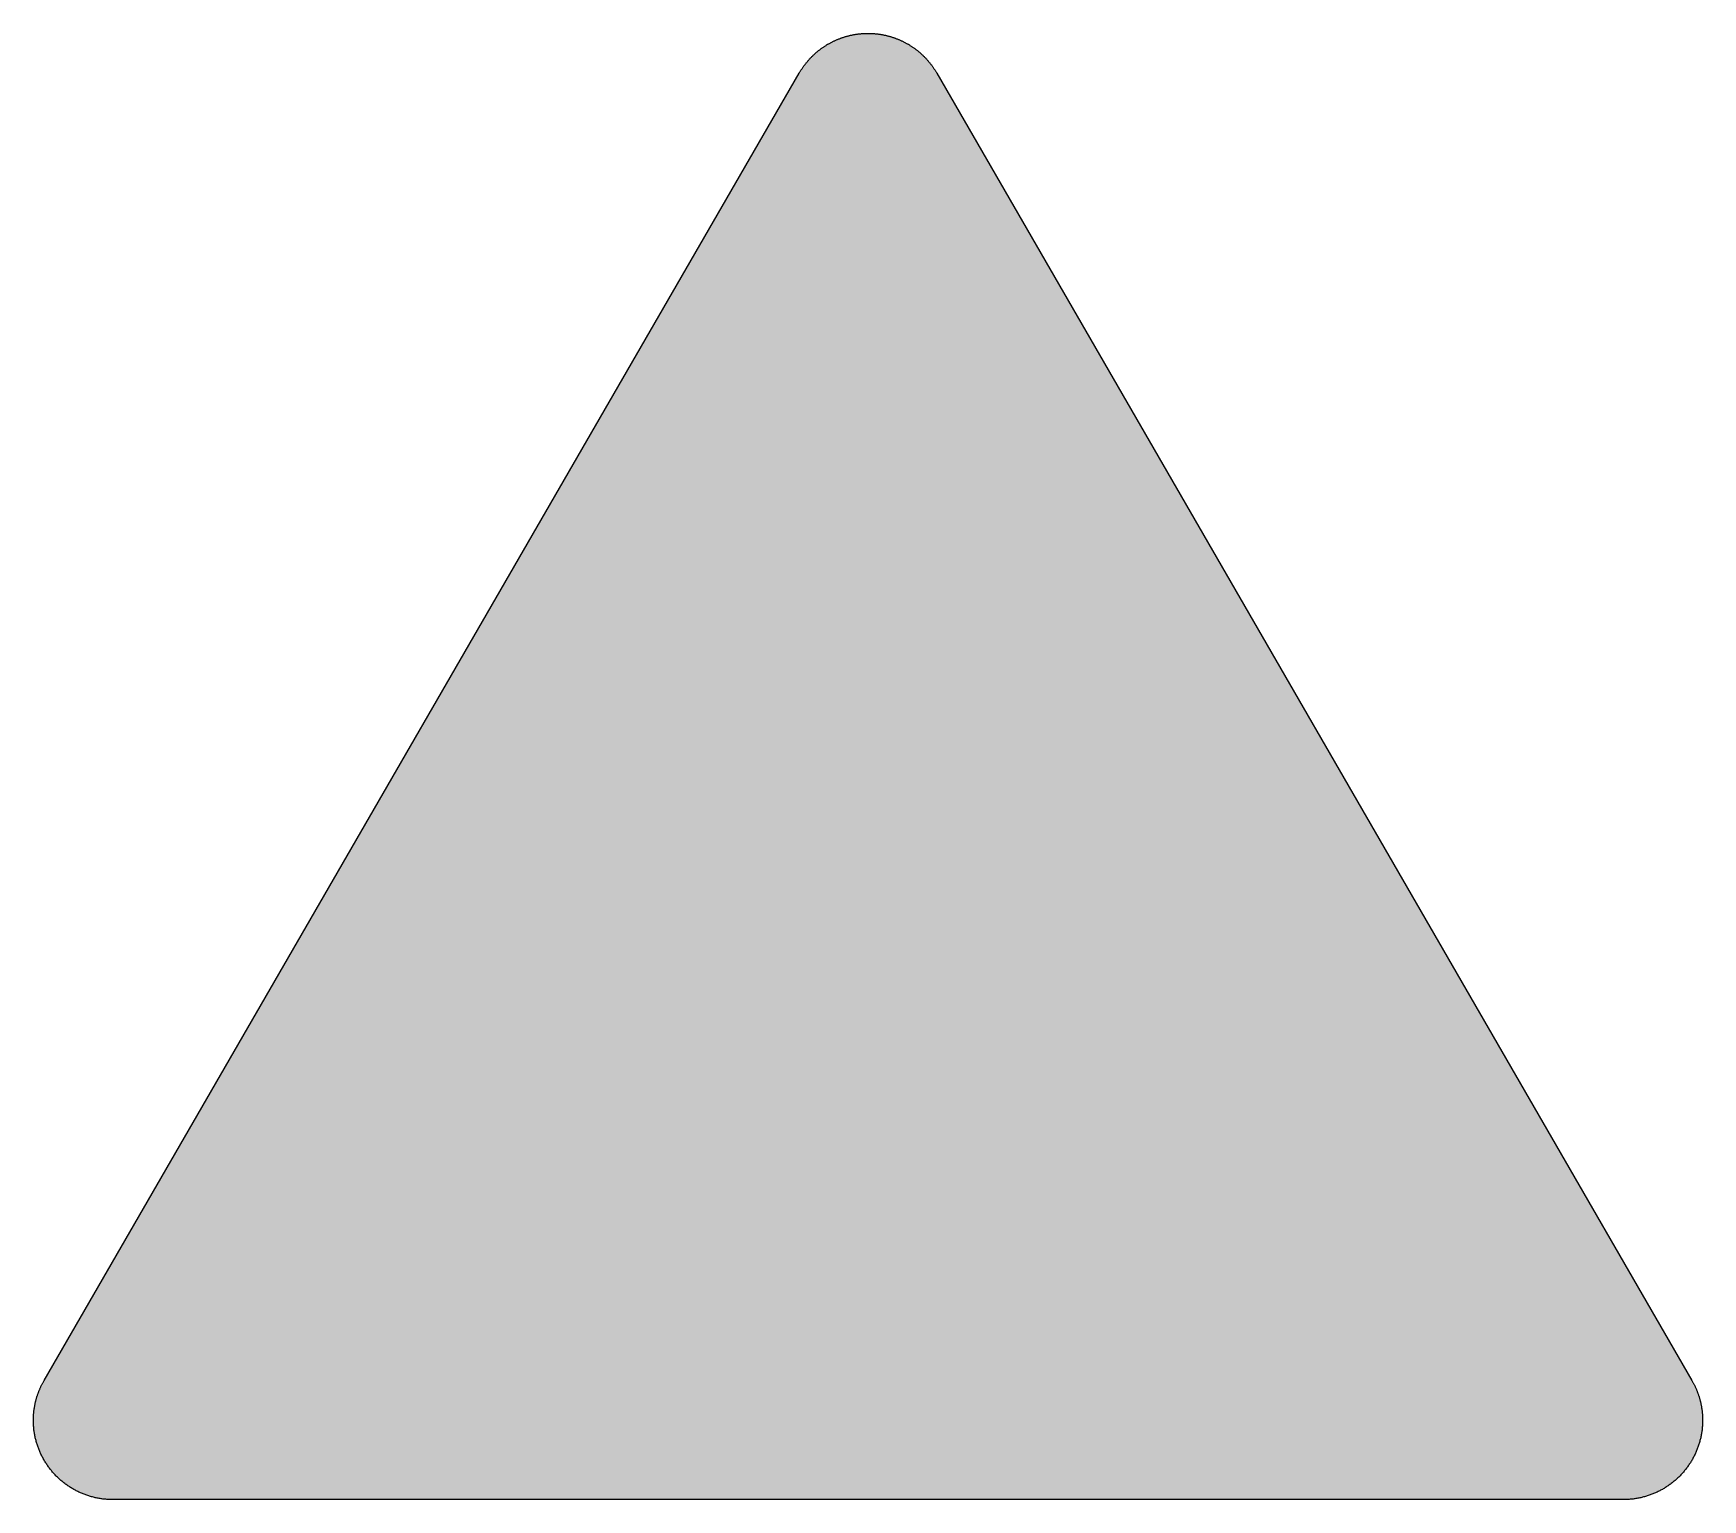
# Model space of a CAD drawing. Header units: millimetres. Extents: x 0 to 297, y 0 to 261.
import ezdxf

# ---------------------------------------------------------------- set-up
doc = ezdxf.new("R2010")
doc.units = ezdxf.units.MM

msp = doc.modelspace()

# ---------------------------------------------------------------- hatches: boundary and pattern name
msp.add_hatch(color=254).paths.add_polyline_path([(14.1633, 0.0526), (13.9878, 0.0533), (13.8125, 0.0559), (13.6373, 0.061), (13.462, 0.0686), (13.2893, 0.0787), (13.114, 0.0914), (12.9413, 0.1041), (12.7686, 0.1194), (12.5959, 0.1397), (12.4231, 0.16), (12.2504, 0.1803), (12.0777, 0.2057), (11.9075, 0.2337), (11.7373, 0.2616), (11.5672, 0.2921), (11.397, 0.3251), (11.2268, 0.3607), (11.0592, 0.3962), (10.8915, 0.4369), (10.7239, 0.4775), (10.5562, 0.5207), (10.3886, 0.5664), (10.2235, 0.6121), (10.0584, 0.6604), (9.8933, 0.7137), (9.7307, 0.7645), (9.5682, 0.8204), (9.4056, 0.8788), (9.2431, 0.9373), (9.083, 0.9982), (8.923, 1.0617), (8.763, 1.1252), (8.6055, 1.1938), (8.4455, 1.2624), (8.2906, 1.331), (8.1331, 1.4046), (7.9781, 1.4783), (7.8232, 1.5545), (7.6708, 1.6332), (7.5184, 1.7145), (7.366, 1.7958), (7.2161, 1.8796), (7.0663, 1.966), (6.919, 2.0549), (6.7716, 2.1438), (6.6243, 2.2352), (6.4795, 2.3266), (6.3348, 2.4232), (6.19, 2.5197), (6.0477, 2.6187), (5.908, 2.7178), (5.7683, 2.8219), (5.6286, 2.9261), (5.4915, 3.0302), (5.3543, 3.1394), (5.2197, 3.2487), (5.0851, 3.3579), (4.953, 3.4722), (4.8209, 3.5865), (4.6914, 3.7033), (4.5644, 3.8202), (4.4348, 3.9395), (4.3104, 4.0615), (4.1859, 4.1859), (4.0615, 4.3104), (3.9395, 4.4374), (3.8202, 4.5644), (3.7033, 4.6914), (3.5865, 4.8235), (3.4722, 4.953), (3.3579, 5.0876), (3.2487, 5.2197), (3.1369, 5.3543), (3.0302, 5.4915), (2.9235, 5.6286), (2.8194, 5.7683), (2.7178, 5.908), (2.6187, 6.0503), (2.5197, 6.19), (2.4232, 6.3348), (2.3266, 6.4795), (2.2352, 6.6243), (2.1438, 6.7716), (2.0523, 6.919), (1.966, 7.0663), (1.8796, 7.2161), (1.7958, 7.366), (1.7145, 7.5184), (1.6332, 7.6708), (1.5545, 7.8232), (1.4783, 7.9781), (1.4046, 8.1331), (1.331, 8.2906), (1.2598, 8.4455), (1.1913, 8.6055), (1.1252, 8.763), (1.0592, 8.923), (0.9982, 9.083), (0.9373, 9.2431), (0.8763, 9.4056), (0.8204, 9.5682), (0.7645, 9.7307), (0.7112, 9.8933), (0.6604, 10.0584), (0.6121, 10.2235), (0.5639, 10.3911), (0.5207, 10.5562), (0.4775, 10.7239), (0.4343, 10.8915), (0.3962, 11.0592), (0.3607, 11.2268), (0.3251, 11.397), (0.2921, 11.5672), (0.2616, 11.7373), (0.2311, 11.9075), (0.2057, 12.0802), (0.1803, 12.2504), (0.1575, 12.4231), (0.1372, 12.5959), (0.1194, 12.7686), (0.1041, 12.9413), (0.0889, 13.114), (0.0787, 13.2893), (0.0686, 13.462), (0.061, 13.6373), (0.0559, 13.8125), (0.0508, 13.9878), (0.0508, 14.163), (0.0508, 14.2773), (0.0533, 14.3942), (0.0559, 14.511), (0.0584, 14.6253), (0.0635, 14.7422), (0.0686, 14.859), (0.0737, 14.9733), (0.0813, 15.0901), (0.0889, 15.2044), (0.0991, 15.3187), (0.1092, 15.4356), (0.1194, 15.5499), (0.1321, 15.6642), (0.1448, 15.7785), (0.1575, 15.8953), (0.1727, 16.0096), (0.188, 16.1239), (0.2032, 16.2382), (0.221, 16.35), (0.2413, 16.4643), (0.2591, 16.5786), (0.2794, 16.6929), (0.2997, 16.8046), (0.3226, 16.9189), (0.3454, 17.0307), (0.3708, 17.145), (0.3937, 17.2568), (0.4191, 17.3685), (0.447, 17.4803), (0.475, 17.592), (0.5029, 17.7038), (0.5334, 17.8156), (0.5613, 17.9273), (0.5944, 18.0365), (0.6248, 18.1483), (0.6579, 18.2575), (0.6934, 18.3693), (0.7264, 18.4785), (0.762, 18.5877), (0.8001, 18.6969), (0.8382, 18.8062), (0.8763, 18.9128), (0.9144, 19.0221), (0.955, 19.1313), (0.9957, 19.238), (1.0389, 19.3446), (1.0795, 19.4539), (1.1252, 19.5605), (1.1684, 19.6647), (1.2141, 19.7714), (1.2598, 19.878), (1.3081, 19.9822), (1.3564, 20.0889), (1.4046, 20.193), (1.4554, 20.2971), (1.5062, 20.4013), (1.557, 20.5054), (1.6104, 20.607), (1.6637, 20.7112), (1.717, 20.8128), (1.7729, 20.9144), (1.8263, 21.016), (1.8847, 21.1176), (1.9406, 21.2192), (136.2523, 253.8501), (136.3091, 253.9492), (136.3675, 254.0483), (136.4285, 254.1473), (136.4894, 254.2464), (136.5504, 254.3454), (136.6139, 254.442), (136.6774, 254.5385), (136.7409, 254.635), (136.8044, 254.7315), (136.8704, 254.8255), (136.9365, 254.922), (137.0025, 255.016), (137.0711, 255.11), (137.1397, 255.2014), (137.2083, 255.2954), (137.2794, 255.3868), (137.3505, 255.4783), (137.4216, 255.5672), (137.4927, 255.6586), (137.5664, 255.7475), (137.6401, 255.8364), (137.7137, 255.9253), (137.7874, 256.0117), (137.8636, 256.098), (137.9398, 256.1844), (138.016, 256.2708), (138.0947, 256.3546), (138.1735, 256.4409), (138.2522, 256.5222), (138.3309, 256.606), (138.4122, 256.6899), (138.4935, 256.7711), (138.5748, 256.8524), (138.6586, 256.9312), (138.7399, 257.0124), (138.8237, 257.0912), (138.9075, 257.1699), (138.9939, 257.2461), (139.0802, 257.3249), (139.1641, 257.4011), (139.253, 257.4747), (139.3393, 257.5509), (139.4282, 257.6246), (139.5171, 257.6982), (139.606, 257.7719), (139.6949, 257.843), (139.7864, 257.9141), (139.8778, 257.9853), (139.9692, 258.0564), (140.0607, 258.125), (140.1547, 258.1935), (140.2486, 258.2596), (140.3426, 258.3282), (140.4366, 258.3942), (140.5331, 258.4602), (140.6296, 258.5237), (140.7262, 258.5872), (140.8227, 258.6507), (140.9192, 258.7142), (141.0183, 258.7752), (141.1173, 258.8362), (141.2164, 258.8946), (141.3154, 258.9555), (141.4145, 259.014), (141.5161, 259.0698), (141.6177, 259.1283), (141.7193, 259.1841), (141.8209, 259.2375), (141.9225, 259.2934), (142.0266, 259.3467), (142.1308, 259.3975), (142.2324, 259.4508), (142.3365, 259.5016), (142.4407, 259.5499), (142.5473, 259.6007), (142.6515, 259.6464), (142.7556, 259.6947), (142.8623, 259.7404), (142.969, 259.7861), (143.0757, 259.8318), (143.1823, 259.875), (143.289, 259.9182), (143.3957, 259.9588), (143.5049, 259.9995), (143.6116, 260.0401), (143.7208, 260.0808), (143.83, 260.1189), (143.9393, 260.1544), (144.0485, 260.1925), (144.1577, 260.2281), (144.2669, 260.2636), (144.3761, 260.2967), (144.4879, 260.3297), (144.5971, 260.3627), (144.7089, 260.3932), (144.8206, 260.4237), (144.9299, 260.4516), (145.0416, 260.4821), (145.1534, 260.5075), (145.2651, 260.5354), (145.3794, 260.5608), (145.4912, 260.5862), (145.603, 260.6091), (145.7173, 260.6319), (145.829, 260.6548), (145.9433, 260.6751), (146.0551, 260.6954), (146.1694, 260.7158), (146.2837, 260.7335), (146.398, 260.7513), (146.5123, 260.7666), (146.6266, 260.7818), (146.7409, 260.797), (146.8552, 260.8123), (146.9695, 260.825), (147.0838, 260.8351), (147.2006, 260.8478), (147.3149, 260.858), (147.4292, 260.8656), (147.5461, 260.8732), (147.6604, 260.8809), (147.7772, 260.8859), (147.8915, 260.8936), (148.0083, 260.8961), (148.1226, 260.9012), (148.2395, 260.9037), (148.3563, 260.9037), (148.4706, 260.9037), (148.5875, 260.9037), (148.7043, 260.9037), (148.8186, 260.9012), (148.9354, 260.8961), (149.0523, 260.8936), (149.1666, 260.8859), (149.2834, 260.8809), (149.3977, 260.8732), (149.512, 260.8656), (149.6289, 260.858), (149.7432, 260.8478), (149.8575, 260.8351), (149.9743, 260.825), (150.0886, 260.8123), (150.2029, 260.797), (150.3172, 260.7818), (150.4315, 260.7666), (150.5458, 260.7513), (150.6601, 260.7335), (150.7744, 260.7158), (150.8862, 260.6954), (151.0005, 260.6751), (151.1148, 260.6548), (151.2265, 260.6319), (151.3408, 260.6091), (151.4526, 260.5862), (151.5643, 260.5608), (151.6761, 260.5354), (151.7879, 260.5075), (151.8996, 260.4821), (152.0114, 260.4516), (152.1231, 260.4237), (152.2349, 260.3932), (152.3467, 260.3627), (152.4559, 260.3297), (152.5676, 260.2967), (152.6769, 260.2636), (152.7861, 260.2281), (152.8953, 260.1925), (153.0045, 260.1544), (153.1137, 260.1189), (153.223, 260.0808), (153.3296, 260.0401), (153.4389, 259.9995), (153.5455, 259.9588), (153.6548, 259.9182), (153.7614, 259.875), (153.8681, 259.8318), (153.9748, 259.7861), (154.0789, 259.7404), (154.1856, 259.6947), (154.2923, 259.6464), (154.3964, 259.6007), (154.5006, 259.5499), (154.6047, 259.5016), (154.7089, 259.4508), (154.813, 259.3975), (154.9171, 259.3467), (155.0187, 259.2934), (155.1203, 259.2375), (155.2245, 259.1841), (155.3261, 259.1283), (155.4251, 259.0698), (155.5267, 259.014), (155.6283, 258.9555), (155.7274, 258.8946), (155.8265, 258.8362), (155.9255, 258.7752), (156.022, 258.7142), (156.1211, 258.6507), (156.2176, 258.5872), (156.3141, 258.5237), (156.4107, 258.4602), (156.5046, 258.3942), (156.6012, 258.3282), (156.6951, 258.2596), (156.7866, 258.1935), (156.8806, 258.125), (156.972, 258.0564), (157.066, 257.9853), (157.1574, 257.9141), (157.2463, 257.843), (157.3378, 257.7719), (157.4267, 257.6982), (157.5156, 257.6246), (157.6019, 257.5509), (157.6908, 257.4747), (157.7772, 257.4011), (157.8635, 257.3249), (157.9499, 257.2461), (158.0337, 257.1699), (158.1201, 257.0912), (158.2039, 257.0124), (158.2852, 256.9312), (158.369, 256.8524), (158.4503, 256.7711), (158.5316, 256.6899), (158.6103, 256.606), (158.6916, 256.5222), (158.7703, 256.4409), (158.8491, 256.3546), (158.9253, 256.2708), (159.004, 256.1844), (159.0802, 256.098), (159.1539, 256.0117), (159.2301, 255.9253), (159.3037, 255.8364), (159.3774, 255.7475), (159.451, 255.6586), (159.5222, 255.5672), (159.5933, 255.4783), (159.6644, 255.3868), (159.7355, 255.2954), (159.8041, 255.2014), (159.8727, 255.11), (159.9387, 255.016), (160.0073, 254.922), (160.0733, 254.8255), (160.1368, 254.7315), (160.2029, 254.635), (160.2664, 254.5385), (160.3299, 254.442), (160.3908, 254.3454), (160.4543, 254.2464), (160.5153, 254.1473), (160.5737, 254.0483), (160.6347, 253.9492), (160.6906, 253.8476), (295.0023, 21.2192), (295.0591, 21.1176), (295.115, 21.016), (295.1709, 20.9144), (295.2267, 20.8128), (295.2801, 20.7112), (295.3334, 20.607), (295.3868, 20.5054), (295.4376, 20.4013), (295.4884, 20.2971), (295.5392, 20.193), (295.5874, 20.0889), (295.6357, 19.9822), (295.6814, 19.878), (295.7297, 19.7714), (295.7754, 19.6647), (295.8186, 19.5605), (295.8617, 19.4539), (295.9049, 19.3446), (295.9481, 19.238), (295.9887, 19.1313), (296.0294, 19.0221), (296.0675, 18.9128), (296.1056, 18.8062), (296.1437, 18.6969), (296.1792, 18.5877), (296.2148, 18.4785), (296.2504, 18.3693), (296.2834, 18.2575), (296.3164, 18.1483), (296.3494, 18.0365), (296.3799, 17.9273), (296.4104, 17.8156), (296.4409, 17.7038), (296.4688, 17.592), (296.4967, 17.4803), (296.5221, 17.3685), (296.5475, 17.2568), (296.5729, 17.145), (296.5958, 17.0307), (296.6212, 16.9189), (296.6415, 16.8046), (296.6644, 16.6929), (296.6822, 16.5786), (296.7025, 16.4643), (296.7203, 16.35), (296.738, 16.2382), (296.7558, 16.1239), (296.7711, 16.0096), (296.7838, 15.8953), (296.799, 15.7785), (296.8117, 15.6642), (296.8244, 15.5499), (296.8346, 15.4356), (296.8447, 15.3187), (296.8523, 15.2044), (296.86, 15.0901), (296.8676, 14.9733), (296.8752, 14.859), (296.8803, 14.7422), (296.8828, 14.6253), (296.8879, 14.511), (296.8904, 14.3942), (296.8904, 14.2773), (296.8904, 14.163), (296.8904, 13.9878), (296.8879, 13.8125), (296.8828, 13.6373), (296.8752, 13.462), (296.865, 13.2893), (296.8523, 13.114), (296.8396, 12.9413), (296.8219, 12.7686), (296.8041, 12.5959), (296.7838, 12.4231), (296.7609, 12.2504), (296.738, 12.0802), (296.7101, 11.9075), (296.6822, 11.7373), (296.6517, 11.5672), (296.6187, 11.397), (296.5831, 11.2268), (296.545, 11.0592), (296.5069, 10.8915), (296.4663, 10.7239), (296.4231, 10.5562), (296.3774, 10.3911), (296.3316, 10.2235), (296.2808, 10.0584), (296.23, 9.8933), (296.1767, 9.7307), (296.1234, 9.5682), (296.0649, 9.4056), (296.0065, 9.2431), (295.9456, 9.083), (295.8821, 8.923), (295.8186, 8.763), (295.75, 8.6055), (295.6814, 8.4455), (295.6103, 8.2906), (295.5392, 8.1331), (295.463, 7.9781), (295.3868, 7.8232), (295.3106, 7.6708), (295.2293, 7.5184), (295.148, 7.366), (295.0642, 7.2161), (294.9778, 7.0663), (294.8889, 6.919), (294.8, 6.7716), (294.7086, 6.6243), (294.6146, 6.4795), (294.5206, 6.3348), (294.4241, 6.19), (294.325, 6.0503), (294.226, 5.908), (294.1218, 5.7683), (294.0177, 5.6286), (293.9136, 5.4915), (293.8043, 5.3543), (293.6951, 5.2197), (293.5859, 5.0876), (293.4716, 4.953), (293.3573, 4.8235), (293.2405, 4.6914), (293.1236, 4.5644), (293.0042, 4.4374), (292.8823, 4.3104), (292.7579, 4.1859), (292.6334, 4.0615), (292.5089, 3.9395), (292.3794, 3.8202), (292.2524, 3.7033), (292.1203, 3.5865), (291.9908, 3.4722), (291.8562, 3.3579), (291.7241, 3.2487), (291.5895, 3.1394), (291.4523, 3.0302), (291.3151, 2.9261), (291.1754, 2.8219), (291.0357, 2.7178), (290.8935, 2.6187), (290.7513, 2.5197), (290.609, 2.4232), (290.4642, 2.3266), (290.3195, 2.2352), (290.1721, 2.1438), (290.0248, 2.0549), (289.8775, 1.966), (289.7276, 1.8796), (289.5778, 1.7958), (289.4254, 1.7145), (289.273, 1.6332), (289.118, 1.5545), (288.9656, 1.4783), (288.8107, 1.4046), (288.6532, 1.331), (288.4957, 1.2624), (288.3383, 1.1938), (288.1808, 1.1252), (288.0208, 1.0617), (287.8607, 0.9982), (287.7007, 0.9373), (287.5382, 0.8788), (287.3756, 0.8204), (287.213, 0.7645), (287.0479, 0.7137), (286.8854, 0.6604), (286.7203, 0.6121), (286.5526, 0.5664), (286.3875, 0.5207), (286.2199, 0.4775), (286.0523, 0.4369), (285.8846, 0.3962), (285.7144, 0.3607), (285.5468, 0.3251), (285.3766, 0.2921), (285.2064, 0.2616), (285.0363, 0.2337), (284.8635, 0.2057), (284.6934, 0.1803), (284.5206, 0.16), (284.3479, 0.1397), (284.1752, 0.1194), (284.0025, 0.1041), (283.8272, 0.0914), (283.6545, 0.0787), (283.4792, 0.0686), (283.3065, 0.061), (283.1313, 0.0559), (282.956, 0.0533), (282.7807, 0.0508)])
h = msp.add_hatch(color=22)
h.paths.add_polyline_path([(14.1633, 5.3442), (13.9344, 5.3467), (13.7084, 5.3543), (13.4849, 5.3696), (13.2613, 5.3873), (13.0378, 5.4127), (12.8194, 5.4458), (12.6009, 5.4813), (12.385, 5.522), (12.1717, 5.5677), (11.9583, 5.621), (11.7475, 5.6769), (11.5392, 5.7404), (11.3335, 5.8064), (11.1303, 5.8776), (10.9296, 5.9538), (10.729, 6.035), (10.5334, 6.1214), (10.3378, 6.2128), (10.1473, 6.3068), (9.9593, 6.4084), (9.7714, 6.5126), (9.5885, 6.6192), (9.4082, 6.7335), (9.2304, 6.8504), (9.0576, 6.9698), (8.8849, 7.0942), (8.7173, 7.2238), (8.5522, 7.3584), (8.3896, 7.493), (8.2321, 7.6352), (8.0772, 7.7775), (7.9273, 7.9273), (7.7775, 8.0772), (7.6352, 8.2321), (7.493, 8.3922), (7.3558, 8.5522), (7.2238, 8.7173), (7.0942, 8.8849), (6.9698, 9.0576), (6.8504, 9.2329), (6.7335, 9.4082), (6.6192, 9.5885), (6.5126, 9.7739), (6.4084, 9.9593), (6.3068, 10.1473), (6.2128, 10.3403), (6.1214, 10.5334), (6.035, 10.729), (5.9538, 10.9296), (5.8776, 11.1303), (5.8064, 11.3335), (5.7404, 11.5392), (5.6769, 11.7475), (5.621, 11.9583), (5.5677, 12.1717), (5.522, 12.385), (5.4813, 12.6009), (5.4432, 12.8194), (5.4127, 13.0404), (5.3873, 13.2613), (5.3696, 13.4849), (5.3543, 13.7084), (5.3467, 13.9344), (5.3416, 14.163), (5.3442, 14.2342), (5.3442, 14.3078), (5.3442, 14.3789), (5.3467, 14.4526), (5.3492, 14.5237), (5.3543, 14.5974), (5.3569, 14.6685), (5.3619, 14.7422), (5.367, 14.8133), (5.3721, 14.8869), (5.3797, 14.9581), (5.3848, 15.0292), (5.3924, 15.1003), (5.4, 15.174), (5.4102, 15.2451), (5.4178, 15.3162), (5.428, 15.3873), (5.4381, 15.4584), (5.4483, 15.5296), (5.461, 15.6007), (5.4737, 15.6718), (5.4864, 15.7429), (5.4991, 15.814), (5.5118, 15.8852), (5.527, 15.9563), (5.5423, 16.0249), (5.5575, 16.096), (5.5728, 16.1671), (5.5905, 16.2357), (5.6083, 16.3068), (5.6261, 16.3754), (5.6439, 16.444), (5.6617, 16.5151), (5.682, 16.5837), (5.7023, 16.6522), (5.7226, 16.7208), (5.7429, 16.7919), (5.7658, 16.8605), (5.7887, 16.9266), (5.8115, 16.9951), (5.8344, 17.0637), (5.8572, 17.1323), (5.8826, 17.2009), (5.908, 17.2669), (5.9334, 17.3355), (5.9588, 17.4015), (5.9868, 17.4676), (6.0147, 17.5362), (6.0427, 17.6022), (6.0706, 17.6682), (6.0985, 17.7343), (6.129, 17.8003), (6.1595, 17.8664), (6.19, 17.9299), (6.2205, 17.9959), (6.2509, 18.0619), (6.284, 18.1254), (6.317, 18.1915), (6.35, 18.255), (6.383, 18.3185), (6.4186, 18.382), (6.4541, 18.4455), (6.4897, 18.509), (6.5253, 18.5725), (140.8356, 251.2042), (140.909, 251.3305), (140.9852, 251.4549), (141.064, 251.5794), (141.1453, 251.7013), (141.2265, 251.8232), (141.3129, 251.9426), (141.3967, 252.0594), (141.4856, 252.1763), (141.5745, 252.2906), (141.666, 252.4023), (141.7599, 252.5141), (141.8539, 252.6233), (141.9504, 252.73), (142.0495, 252.8367), (142.1486, 252.9408), (142.2502, 253.0424), (142.3518, 253.144), (142.4559, 253.2431), (142.5626, 253.3396), (142.6693, 253.4336), (142.7785, 253.5276), (142.8877, 253.619), (142.9995, 253.7104), (143.1112, 253.7968), (143.2255, 253.8832), (143.3424, 253.967), (143.4592, 254.0483), (143.576, 254.1295), (143.6954, 254.2083), (143.8173, 254.2845), (143.9393, 254.3581), (144.0612, 254.4318), (144.1856, 254.5004), (144.3126, 254.569), (144.4371, 254.635), (144.5666, 254.701), (144.6936, 254.762), (144.8232, 254.823), (144.9553, 254.8814), (145.0848, 254.9373), (145.2194, 254.9906), (145.3515, 255.0414), (145.4861, 255.0922), (145.6207, 255.1405), (145.7579, 255.1836), (145.8951, 255.2268), (146.0322, 255.2675), (146.1694, 255.3081), (146.3091, 255.3437), (146.4488, 255.3792), (146.591, 255.4097), (146.7307, 255.4402), (146.873, 255.4681), (147.0152, 255.491), (147.16, 255.5138), (147.3022, 255.5342), (147.447, 255.5519), (147.5918, 255.5697), (147.7391, 255.5824), (147.8839, 255.5926), (148.0312, 255.6027), (148.176, 255.6078), (148.3233, 255.6104), (148.4706, 255.6129), (148.6179, 255.6104), (148.7653, 255.6078), (148.9126, 255.6027), (149.0599, 255.5926), (149.2047, 255.5824), (149.3495, 255.5697), (149.4942, 255.5519), (149.639, 255.5342), (149.7838, 255.5138), (149.926, 255.491), (150.0683, 255.4681), (150.2105, 255.4402), (150.3528, 255.4097), (150.4925, 255.3792), (150.6347, 255.3437), (150.7719, 255.3081), (150.9116, 255.2675), (151.0487, 255.2268), (151.1859, 255.1836), (151.323, 255.1405), (151.4577, 255.0922), (151.5923, 255.0414), (151.7244, 254.9906), (151.8564, 254.9373), (151.9885, 254.8814), (152.1206, 254.823), (152.2501, 254.762), (152.3771, 254.701), (152.5041, 254.635), (152.6311, 254.569), (152.7581, 254.5004), (152.8801, 254.4318), (153.0045, 254.3581), (153.1264, 254.2845), (153.2458, 254.2083), (153.3652, 254.1295), (153.4846, 254.0483), (153.6014, 253.967), (153.7157, 253.8832), (153.83, 253.7968), (153.9443, 253.7104), (154.0561, 253.619), (154.1653, 253.5276), (154.2745, 253.4336), (154.3812, 253.3396), (154.4879, 253.2431), (154.592, 253.144), (154.6936, 253.0424), (154.7952, 252.9408), (154.8943, 252.8367), (154.9933, 252.73), (155.0899, 252.6233), (155.1838, 252.5141), (155.2778, 252.4023), (155.3693, 252.2906), (155.4582, 252.1763), (155.5471, 252.0594), (155.6334, 251.9426), (155.7172, 251.8232), (155.7985, 251.7013), (155.8798, 251.5794), (155.9585, 251.4549), (156.0347, 251.3305), (156.1109, 251.2035), (290.4201, 18.5734), (290.4541, 18.509), (290.4896, 18.4455), (290.5252, 18.382), (290.5608, 18.3185), (290.5938, 18.255), (290.6268, 18.1915), (290.6598, 18.1254), (290.6903, 18.0619), (290.7233, 17.9959), (290.7538, 17.9299), (290.7843, 17.8664), (290.8148, 17.8003), (290.8452, 17.7343), (290.8732, 17.6682), (290.9011, 17.6022), (290.9291, 17.5362), (290.957, 17.4676), (290.9824, 17.4015), (291.0103, 17.3355), (291.0357, 17.2669), (291.0611, 17.2009), (291.084, 17.1323), (291.1094, 17.0637), (291.1323, 16.9951), (291.1551, 16.9266), (291.178, 16.8605), (291.1983, 16.7919), (291.2212, 16.7208), (291.2415, 16.6522), (291.2618, 16.5837), (291.2796, 16.5151), (291.2999, 16.444), (291.3177, 16.3754), (291.3355, 16.3068), (291.3532, 16.2357), (291.3685, 16.1671), (291.3863, 16.096), (291.4015, 16.0249), (291.4167, 15.9563), (291.4294, 15.8852), (291.4447, 15.814), (291.4574, 15.7429), (291.4701, 15.6718), (291.4828, 15.6007), (291.4929, 15.5296), (291.5031, 15.4584), (291.5133, 15.3873), (291.5234, 15.3162), (291.5336, 15.2451), (291.5412, 15.174), (291.5488, 15.1003), (291.5564, 15.0292), (291.5641, 14.9581), (291.5691, 14.8869), (291.5768, 14.8133), (291.5818, 14.7422), (291.5844, 14.6685), (291.5895, 14.5974), (291.592, 14.5237), (291.5945, 14.4526), (291.5971, 14.3789), (291.5996, 14.3078), (291.5996, 14.2342), (291.5996, 14.163), (291.5971, 13.9344), (291.5895, 13.7084), (291.5742, 13.4849), (291.5539, 13.2613), (291.5285, 13.0404), (291.498, 12.8194), (291.4625, 12.6009), (291.4218, 12.385), (291.3736, 12.1717), (291.3228, 11.9583), (291.2643, 11.7475), (291.2034, 11.5392), (291.1373, 11.3335), (291.0637, 11.1303), (290.9875, 10.9296), (290.9062, 10.729), (290.8198, 10.5334), (290.7309, 10.3403), (290.6344, 10.1473), (290.5354, 9.9593), (290.4312, 9.7739), (290.322, 9.5885), (290.2102, 9.4082), (290.0934, 9.2329), (289.974, 9.0576), (289.847, 8.8849), (289.72, 8.7173), (289.5854, 8.5522), (289.4482, 8.3922), (289.3085, 8.2321), (289.1638, 8.0772), (289.0164, 7.9273), (288.8666, 7.7775), (288.7116, 7.6352), (288.5516, 7.493), (288.3916, 7.3584), (288.2265, 7.2238), (288.0563, 7.0942), (287.8861, 6.9698), (287.7109, 6.8504), (287.5331, 6.7335), (287.3527, 6.6192), (287.1699, 6.5126), (286.9844, 6.4084), (286.7965, 6.3068), (286.6034, 6.2128), (286.4104, 6.1214), (286.2148, 6.035), (286.0142, 5.9538), (285.8135, 5.8776), (285.6103, 5.8064), (285.4046, 5.7404), (285.1963, 5.6769), (284.9855, 5.621), (284.7721, 5.5677), (284.5587, 5.522), (284.3428, 5.4813), (284.1244, 5.4458), (283.9034, 5.4127), (283.6824, 5.3873), (283.4589, 5.3696), (283.2354, 5.3543), (283.0093, 5.3467), (282.7807, 5.3442)])
h.paths.add_polyline_path([(44.716, 31.8026), (148.4725, 211.5167), (252.2305, 31.8026)], flags=16)
h = msp.add_hatch(color=59)
edge = h.paths.add_edge_path()
edge.add_line((137.626, 86.8938), (137.2667, 87.1093))
edge.add_line((137.2667, 87.1093), (136.9085, 87.3252))
edge.add_line((136.9085, 87.3252), (136.5504, 87.5436))
edge.add_line((136.5504, 87.5436), (136.1923, 87.7621))
edge.add_line((136.1923, 87.7621), (135.8367, 87.9805))
edge.add_line((135.8367, 87.9805), (135.4811, 88.2015))
edge.add_line((135.4811, 88.2015), (135.1255, 88.4225))
edge.add_line((135.1255, 88.4225), (134.7699, 88.646))
edge.add_line((134.7699, 88.646), (134.4168, 88.8695))
edge.add_line((134.4168, 88.8695), (134.0637, 89.093))
edge.add_line((134.0637, 89.093), (133.7107, 89.3166))
edge.add_line((133.7107, 89.3166), (133.3576, 89.5426))
edge.add_line((133.3576, 89.5426), (133.0046, 89.7687))
edge.add_line((133.0046, 89.7687), (132.654, 89.9973))
edge.add_line((132.654, 89.9973), (132.3035, 90.2259))
edge.add_line((132.3035, 90.2259), (131.953, 90.4545))
edge.add_line((131.953, 90.4545), (131.6025, 90.6831))
edge.add_line((131.6025, 90.6831), (131.2545, 90.9142))
edge.add_line((131.2545, 90.9142), (130.9065, 91.1454))
edge.add_line((130.9065, 91.1454), (130.5585, 91.379))
edge.add_line((130.5585, 91.379), (130.2106, 91.6127))
edge.add_line((130.2106, 91.6127), (129.8626, 91.8464))
edge.add_line((129.8626, 91.8464), (129.5171, 92.0801))
edge.add_line((129.5171, 92.0801), (129.1717, 92.3163))
edge.add_line((129.1717, 92.3163), (128.8263, 92.5525))
edge.add_line((128.8263, 92.5525), (128.4808, 92.7913))
edge.add_line((128.4808, 92.7913), (128.1379, 93.03))
edge.add_line((128.1379, 93.03), (127.795, 93.2688))
edge.add_line((127.795, 93.2688), (127.4521, 93.5076))
edge.add_line((127.4521, 93.5076), (127.1092, 93.7489))
edge.add_line((127.1092, 93.7489), (126.7689, 93.9902))
edge.add_line((126.7689, 93.9902), (126.426, 94.234))
edge.add_line((126.426, 94.234), (126.0881, 94.4778))
edge.add_line((126.0881, 94.4778), (125.7478, 94.7217))
edge.add_line((125.7478, 94.7217), (125.4074, 94.9655))
edge.add_line((125.4074, 94.9655), (125.0696, 95.2119))
edge.add_line((125.0696, 95.2119), (124.7318, 95.4583))
edge.add_line((124.7318, 95.4583), (124.394, 95.7072))
edge.add_line((124.394, 95.7072), (124.0561, 95.9561))
edge.add_line((124.0561, 95.9561), (123.7209, 96.205))
edge.add_line((123.7209, 96.205), (123.3856, 96.454))
edge.add_line((123.3856, 96.454), (123.0503, 96.7054))
edge.add_line((123.0503, 96.7054), (122.7176, 96.9569))
edge.add_line((122.7176, 96.9569), (122.3823, 97.2083))
edge.add_line((122.3823, 97.2083), (122.0495, 97.4623))
edge.add_line((122.0495, 97.4623), (121.7168, 97.7163))
edge.add_line((121.7168, 97.7163), (121.3866, 97.9729))
edge.add_line((121.3866, 97.9729), (121.0539, 98.2269))
edge.add_line((121.0539, 98.2269), (120.7237, 98.4834))
edge.add_line((120.7237, 98.4834), (120.3935, 98.7425))
edge.add_line((120.3935, 98.7425), (120.0633, 98.999))
edge.add_line((120.0633, 98.999), (119.7356, 99.2581))
edge.add_line((119.7356, 99.2581), (119.4079, 99.5197))
edge.add_line((119.4079, 99.5197), (119.0803, 99.7788))
edge.add_line((119.0803, 99.7788), (118.7526, 100.0404))
edge.add_line((118.7526, 100.0404), (118.4275, 100.3046))
edge.add_line((118.4275, 100.3046), (118.0998, 100.5662))
edge.add_line((118.0998, 100.5662), (117.7747, 100.8304))
edge.add_line((117.7747, 100.8304), (117.4521, 101.0945))
edge.add_line((117.4521, 101.0945), (117.127, 101.3612))
edge.add_line((117.127, 101.3612), (116.8044, 101.6279))
edge.add_line((116.8044, 101.6279), (116.4819, 101.8946))
edge.add_line((116.4819, 101.8946), (116.1593, 102.1613))
edge.add_line((116.1593, 102.1613), (115.8392, 102.4306))
edge.add_line((115.8392, 102.4306), (112.9453, 104.8632))
edge.add_line((112.9453, 104.8632), (112.8522, 104.9376))
edge.add_line((112.8522, 104.9376), (112.7633, 105.0163))
edge.add_line((112.7633, 105.0163), (112.6744, 105.095))
edge.add_line((112.6744, 105.095), (112.5855, 105.1738))
edge.add_line((112.5855, 105.1738), (112.4966, 105.2525))
edge.add_line((112.4966, 105.2525), (112.4102, 105.3313))
edge.add_line((112.4102, 105.3313), (112.3239, 105.4125))
edge.add_line((112.3239, 105.4125), (112.2375, 105.4938))
edge.add_line((112.2375, 105.4938), (112.1537, 105.5776))
edge.add_line((112.1537, 105.5776), (112.0699, 105.6589))
edge.add_line((112.0699, 105.6589), (111.9861, 105.7427))
edge.add_line((111.9861, 105.7427), (111.9022, 105.8266))
edge.add_line((111.9022, 105.8266), (111.821, 105.9129))
edge.add_line((111.821, 105.9129), (111.7397, 105.9967))
edge.add_line((111.7397, 105.9967), (111.6584, 106.0831))
edge.add_line((111.6584, 106.0831), (111.5771, 106.1695))
edge.add_line((111.5771, 106.1695), (111.4984, 106.2584))
edge.add_line((111.4984, 106.2584), (111.4196, 106.3447))
edge.add_line((111.4196, 106.3447), (111.3409, 106.4336))
edge.add_line((111.3409, 106.4336), (111.2647, 106.5225))
edge.add_line((111.2647, 106.5225), (111.1885, 106.614))
edge.add_line((111.1885, 106.614), (111.1123, 106.7029))
edge.add_line((111.1123, 106.7029), (111.0386, 106.7943))
edge.add_line((111.0386, 106.7943), (110.965, 106.8857))
edge.add_line((110.965, 106.8857), (110.8913, 106.9772))
edge.add_line((110.8913, 106.9772), (110.8177, 107.0712))
edge.add_line((110.8177, 107.0712), (110.7465, 107.1651))
edge.add_line((110.7465, 107.1651), (110.6754, 107.2591))
edge.add_line((110.6754, 107.2591), (110.6043, 107.3531))
edge.add_line((110.6043, 107.3531), (110.5357, 107.4471))
edge.add_line((110.5357, 107.4471), (110.4671, 107.5436))
edge.add_line((110.4671, 107.5436), (110.3986, 107.6401))
edge.add_line((110.3986, 107.6401), (110.3325, 107.7366))
edge.add_line((110.3325, 107.7366), (110.2665, 107.8332))
edge.add_line((110.2665, 107.8332), (110.2004, 107.9322))
edge.add_line((110.2004, 107.9322), (110.1344, 108.0287))
edge.add_line((110.1344, 108.0287), (110.0709, 108.1278))
edge.add_line((110.0709, 108.1278), (110.0074, 108.2269))
edge.add_line((110.0074, 108.2269), (109.9464, 108.3285))
edge.add_line((109.9464, 108.3285), (109.8829, 108.4275))
edge.add_line((109.8829, 108.4275), (109.8245, 108.5291))
edge.add_line((109.8245, 108.5291), (109.7636, 108.6307))
edge.add_line((109.7636, 108.6307), (109.7051, 108.7323))
edge.add_line((109.7051, 108.7323), (109.6467, 108.8339))
edge.add_line((109.6467, 108.8339), (109.5883, 108.9381))
edge.add_line((109.5883, 108.9381), (109.5324, 109.0422))
edge.add_line((109.5324, 109.0422), (109.4765, 109.1438))
edge.add_line((109.4765, 109.1438), (109.4207, 109.2505))
edge.add_line((109.4207, 109.2505), (109.3673, 109.3546))
edge.add_line((109.3673, 109.3546), (109.314, 109.4588))
edge.add_line((109.314, 109.4588), (109.2606, 109.5654))
edge.add_line((109.2606, 109.5654), (109.2098, 109.6721))
edge.add_line((109.2098, 109.6721), (109.159, 109.7788))
edge.add_line((109.159, 109.7788), (109.1108, 109.8855))
edge.add_line((109.1108, 109.8855), (109.06, 109.9922))
edge.add_line((109.06, 109.9922), (109.0117, 110.1014))
edge.add_line((109.0117, 110.1014), (108.966, 110.2106))
edge.add_line((108.966, 110.2106), (108.9203, 110.3173))
edge.add_line((108.9203, 110.3173), (108.8746, 110.4265))
edge.add_line((108.8746, 110.4265), (108.8288, 110.5383))
edge.add_line((108.8288, 110.5383), (108.7857, 110.6475))
edge.add_line((108.7857, 110.6475), (108.7425, 110.7592))
edge.add_line((108.7425, 110.7592), (108.7018, 110.8685))
edge.add_line((108.7018, 110.8685), (108.6587, 110.9802))
edge.add_line((108.6587, 110.9802), (108.5494, 111.2862))
edge.add_line((108.5494, 111.2862), (108.5393, 111.3104))
edge.add_line((108.5393, 111.3104), (108.5291, 111.3358))
edge.add_line((108.5291, 111.3358), (108.5215, 111.3612))
edge.add_line((108.5215, 111.3612), (108.5139, 111.3866))
edge.add_line((108.5139, 111.3866), (108.5037, 111.412))
edge.add_line((108.5037, 111.412), (108.4961, 111.4349))
edge.add_line((108.4961, 111.4349), (108.4885, 111.4603))
edge.add_line((108.4885, 111.4603), (108.4809, 111.4857))
edge.add_line((108.4809, 111.4857), (108.4707, 111.5111))
edge.add_line((108.4707, 111.5111), (108.4631, 111.5365))
edge.add_line((108.4631, 111.5365), (108.4555, 111.5644))
edge.add_line((108.4555, 111.5644), (108.4478, 111.5898))
edge.add_line((108.4478, 111.5898), (108.4402, 111.6152))
edge.add_line((108.4402, 111.6152), (108.4351, 111.6406))
edge.add_line((108.4351, 111.6406), (108.4275, 111.666))
edge.add_line((108.4275, 111.666), (108.4199, 111.6914))
edge.add_line((108.4199, 111.6914), (108.4123, 111.7168))
edge.add_line((108.4123, 111.7168), (108.4072, 111.7422))
edge.add_line((108.4072, 111.7422), (108.3996, 111.7676))
edge.add_line((108.3996, 111.7676), (108.3945, 111.793))
edge.add_line((108.3945, 111.793), (108.3869, 111.821))
edge.add_line((108.3869, 111.821), (108.3818, 111.8464))
edge.add_line((108.3818, 111.8464), (108.3767, 111.8718))
edge.add_line((108.3767, 111.8718), (108.3691, 111.8972))
edge.add_line((108.3691, 111.8972), (108.364, 111.9226))
edge.add_line((108.364, 111.9226), (108.3589, 111.9505))
edge.add_line((108.3589, 111.9505), (108.3539, 111.9759))
edge.add_line((108.3539, 111.9759), (108.3488, 112.0013))
edge.add_line((108.3488, 112.0013), (108.3437, 112.0267))
edge.add_line((108.3437, 112.0267), (108.3386, 112.0546))
edge.add_line((108.3386, 112.0546), (108.3335, 112.08))
edge.add_line((108.3335, 112.08), (108.3285, 112.1054))
edge.add_line((108.3285, 112.1054), (108.3234, 112.1308))
edge.add_line((108.3234, 112.1308), (108.3183, 112.1588))
edge.add_line((108.3183, 112.1588), (108.3158, 112.1842))
edge.add_line((108.3158, 112.1842), (108.3107, 112.2096))
edge.add_line((108.3107, 112.2096), (108.3081, 112.2375))
edge.add_line((108.3081, 112.2375), (108.3031, 112.2629))
edge.add_line((108.3031, 112.2629), (108.3005, 112.2883))
edge.add_line((108.3005, 112.2883), (108.2954, 112.3163))
edge.add_line((108.2954, 112.3163), (108.2929, 112.3417))
edge.add_line((108.2929, 112.3417), (108.2904, 112.3671))
edge.add_line((108.2904, 112.3671), (108.2853, 112.395))
edge.add_line((108.2853, 112.395), (108.2827, 112.4204))
edge.add_line((108.2827, 112.4204), (108.2802, 112.4483))
edge.add_line((108.2802, 112.4483), (108.2777, 112.4737))
edge.add_line((108.2777, 112.4737), (108.2751, 112.4991))
edge.add_line((108.2751, 112.4991), (108.2726, 112.5271))
edge.add_line((108.2726, 112.5271), (108.27, 112.5525))
edge.add_line((108.27, 112.5525), (108.27, 112.5804))
edge.add_line((108.27, 112.5804), (108.2675, 112.6058))
edge.add_line((108.2675, 112.6058), (108.265, 112.6312))
edge.add_line((108.265, 112.6312), (108.2624, 112.6592))
edge.add_line((108.2624, 112.6592), (108.2624, 112.6846))
edge.add_line((108.2624, 112.6846), (108.2599, 112.7125))
edge.add_line((108.2599, 112.7125), (108.2599, 112.7379))
edge.add_line((108.2599, 112.7379), (108.2573, 112.7658))
edge.add_line((108.2573, 112.7658), (108.2573, 112.7912))
edge.add_line((108.2573, 112.7912), (108.2573, 112.8192))
edge.add_line((108.2573, 112.8192), (108.2548, 112.8446))
edge.add_line((108.2548, 112.8446), (108.2548, 112.8725))
edge.add_line((108.2548, 112.8725), (108.2548, 112.8979))
edge.add_line((108.2548, 112.8979), (108.2548, 112.9233))
edge.add_line((108.2548, 112.9233), (108.2548, 112.9513))
edge.add_line((108.2548, 112.9513), (108.2548, 113.0325))
edge.add_line((108.2548, 113.0325), (108.2573, 113.1138))
edge.add_line((108.2573, 113.1138), (108.2599, 113.1951))
edge.add_line((108.2599, 113.1951), (108.265, 113.2764))
edge.add_line((108.265, 113.2764), (108.2726, 113.3551))
edge.add_line((108.2726, 113.3551), (108.2777, 113.4364))
edge.add_line((108.2777, 113.4364), (108.2878, 113.5151))
edge.add_line((108.2878, 113.5151), (108.298, 113.5964))
edge.add_line((108.298, 113.5964), (108.3081, 113.6752))
edge.add_line((108.3081, 113.6752), (108.3208, 113.7539))
edge.add_line((108.3208, 113.7539), (108.3361, 113.8326))
edge.add_line((108.3361, 113.8326), (108.3513, 113.9114))
edge.add_line((108.3513, 113.9114), (108.3666, 113.9901))
edge.add_line((108.3666, 113.9901), (108.3843, 114.0663))
edge.add_line((108.3843, 114.0663), (108.4021, 114.1451))
edge.add_line((108.4021, 114.1451), (108.4224, 114.2213))
edge.add_line((108.4224, 114.2213), (108.4453, 114.2975))
edge.add_line((108.4453, 114.2975), (108.4682, 114.3737))
edge.add_line((108.4682, 114.3737), (108.491, 114.4499))
edge.add_line((108.491, 114.4499), (108.5164, 114.5235))
edge.add_line((108.5164, 114.5235), (108.5418, 114.5997))
edge.add_line((108.5418, 114.5997), (108.5698, 114.6734))
edge.add_line((108.5698, 114.6734), (108.5977, 114.747))
edge.add_line((108.5977, 114.747), (108.6282, 114.8207))
edge.add_line((108.6282, 114.8207), (108.6587, 114.8918))
edge.add_line((108.6587, 114.8918), (108.6917, 114.9655))
edge.add_line((108.6917, 114.9655), (108.7247, 115.0366))
edge.add_line((108.7247, 115.0366), (108.7577, 115.1077))
edge.add_line((108.7577, 115.1077), (108.7933, 115.1763))
edge.add_line((108.7933, 115.1763), (108.8314, 115.2474))
edge.add_line((108.8314, 115.2474), (108.8695, 115.316))
edge.add_line((108.8695, 115.316), (108.9076, 115.3846))
edge.add_line((108.9076, 115.3846), (108.9482, 115.4532))
edge.add_line((108.9482, 115.4532), (108.9889, 115.5192))
edge.add_line((108.9889, 115.5192), (109.0295, 115.5878))
edge.add_line((109.0295, 115.5878), (109.0727, 115.6538))
edge.add_line((109.0727, 115.6538), (109.1184, 115.7173))
edge.add_line((109.1184, 115.7173), (109.1641, 115.7834))
edge.add_line((109.1641, 115.7834), (109.2098, 115.8469))
edge.add_line((109.2098, 115.8469), (109.2581, 115.9104))
edge.add_line((109.2581, 115.9104), (109.3064, 115.9713))
edge.add_line((109.3064, 115.9713), (109.3546, 116.0323))
edge.add_line((109.3546, 116.0323), (109.4054, 116.0932))
edge.add_line((109.4054, 116.0932), (109.4588, 116.1542))
edge.add_line((109.4588, 116.1542), (109.5096, 116.2126))
edge.add_line((109.5096, 116.2126), (109.5629, 116.271))
edge.add_line((109.5629, 116.271), (109.6188, 116.3295))
edge.add_line((109.6188, 116.3295), (109.6747, 116.3853))
edge.add_line((109.6747, 116.3853), (109.7305, 116.4412))
edge.add_line((109.7305, 116.4412), (109.789, 116.4971))
edge.add_line((109.789, 116.4971), (109.8474, 116.5504))
edge.add_line((109.8474, 116.5504), (109.9058, 116.6038))
edge.add_line((109.9058, 116.6038), (109.9668, 116.6571))
edge.add_line((109.9668, 116.6571), (110.0277, 116.7079))
edge.add_line((110.0277, 116.7079), (110.0887, 116.7587))
edge.add_line((110.0887, 116.7587), (110.1522, 116.807))
edge.add_line((110.1522, 116.807), (110.2157, 116.8552))
edge.add_line((110.2157, 116.8552), (110.2817, 116.9035))
edge.add_line((110.2817, 116.9035), (110.3478, 116.9518))
edge.add_line((110.3478, 116.9518), (110.4138, 116.9949))
edge.add_line((110.4138, 116.9949), (110.4824, 117.0407))
edge.add_line((110.4824, 117.0407), (110.551, 117.0838))
edge.add_line((110.551, 117.0838), (110.6195, 117.127))
edge.add_line((110.6195, 117.127), (110.6907, 117.1677))
edge.add_line((110.6907, 117.1677), (110.7364, 117.1956))
edge.add_line((110.7364, 117.1956), (110.7846, 117.221))
edge.add_line((110.7846, 117.221), (110.8329, 117.2489))
edge.add_line((110.8329, 117.2489), (110.8812, 117.2743))
edge.add_line((110.8812, 117.2743), (110.9294, 117.2997))
edge.add_line((110.9294, 117.2997), (110.9777, 117.3251))
edge.add_line((110.9777, 117.3251), (111.0259, 117.3505))
edge.add_line((111.0259, 117.3505), (111.0742, 117.3759))
edge.add_line((111.0742, 117.3759), (111.1225, 117.4013))
edge.add_line((111.1225, 117.4013), (111.1707, 117.4242))
edge.add_line((111.1707, 117.4242), (111.2215, 117.4471))
edge.add_line((111.2215, 117.4471), (111.2698, 117.4725))
edge.add_line((111.2698, 117.4725), (111.318, 117.4953))
edge.add_line((111.318, 117.4953), (111.3688, 117.5182))
edge.add_line((111.3688, 117.5182), (111.4171, 117.541))
edge.add_line((111.4171, 117.541), (111.4679, 117.5614))
edge.add_line((111.4679, 117.5614), (111.5187, 117.5842))
edge.add_line((111.5187, 117.5842), (111.567, 117.6045))
edge.add_line((111.567, 117.6045), (111.6178, 117.6274))
edge.add_line((111.6178, 117.6274), (111.6686, 117.6477))
edge.add_line((111.6686, 117.6477), (111.7194, 117.668))
edge.add_line((111.7194, 117.668), (111.7702, 117.6884))
edge.add_line((111.7702, 117.6884), (111.821, 117.7061))
edge.add_line((111.821, 117.7061), (111.8718, 117.7265))
edge.add_line((111.8718, 117.7265), (111.9226, 117.7442))
edge.add_line((111.9226, 117.7442), (111.9734, 117.7646))
edge.add_line((111.9734, 117.7646), (112.0242, 117.7823))
edge.add_line((112.0242, 117.7823), (112.075, 117.8001))
edge.add_line((112.075, 117.8001), (112.1283, 117.8179))
edge.add_line((112.1283, 117.8179), (112.1791, 117.8357))
edge.add_line((112.1791, 117.8357), (112.2299, 117.8509))
edge.add_line((112.2299, 117.8509), (112.2832, 117.8687))
edge.add_line((112.2832, 117.8687), (112.334, 117.8839))
edge.add_line((112.334, 117.8839), (112.3874, 117.8992))
edge.add_line((112.3874, 117.8992), (112.4382, 117.917))
edge.add_line((112.4382, 117.917), (112.4915, 117.9322))
edge.add_line((112.4915, 117.9322), (112.5423, 117.9449))
edge.add_line((112.5423, 117.9449), (112.5957, 117.9601))
edge.add_line((112.5957, 117.9601), (112.649, 117.9754))
edge.add_line((112.649, 117.9754), (112.6998, 117.9881))
edge.add_line((112.6998, 117.9881), (112.7531, 118.0008))
edge.add_line((112.7531, 118.0008), (112.8065, 118.0135))
edge.add_line((112.8065, 118.0135), (112.8598, 118.0262))
edge.add_line((112.8598, 118.0262), (112.9132, 118.0389))
edge.add_line((112.9132, 118.0389), (112.9665, 118.0516))
edge.add_line((112.9665, 118.0516), (113.0198, 118.0617))
edge.add_line((113.0198, 118.0617), (113.0732, 118.0744))
edge.add_line((113.0732, 118.0744), (113.1265, 118.0846))
edge.add_line((113.1265, 118.0846), (113.1799, 118.0948))
edge.add_line((113.1799, 118.0948), (113.2332, 118.1049))
edge.add_line((113.2332, 118.1049), (113.2865, 118.1151))
edge.add_line((113.2865, 118.1151), (113.3399, 118.1252))
edge.add_line((113.3399, 118.1252), (113.3932, 118.1329))
edge.add_line((113.3932, 118.1329), (113.4466, 118.143))
edge.add_line((113.4466, 118.143), (113.5024, 118.1506))
edge.add_line((113.5024, 118.1506), (113.5558, 118.1583))
edge.add_line((113.5558, 118.1583), (113.6091, 118.1659))
edge.add_line((113.6091, 118.1659), (113.665, 118.1735))
edge.add_line((113.665, 118.1735), (113.7183, 118.1786))
edge.add_line((113.7183, 118.1786), (113.7717, 118.1862))
edge.add_line((113.7717, 118.1862), (113.8276, 118.1913))
edge.add_line((113.8276, 118.1913), (113.8809, 118.1989))
edge.add_line((113.8809, 118.1989), (113.9368, 118.204))
edge.add_line((113.9368, 118.204), (113.9901, 118.2091))
edge.add_line((113.9901, 118.2091), (115.6148, 118.3379))
edge.add_line((115.6148, 118.3379), (115.7072, 118.3462))
edge.add_line((115.7072, 118.3462), (115.7986, 118.3538))
edge.add_line((115.7986, 118.3538), (115.8926, 118.364))
edge.add_line((115.8926, 118.364), (115.984, 118.3716))
edge.add_line((115.984, 118.3716), (116.0755, 118.3818))
edge.add_line((116.0755, 118.3818), (116.1694, 118.3919))
edge.add_line((116.1694, 118.3919), (116.2609, 118.4021))
edge.add_line((116.2609, 118.4021), (116.3549, 118.4148))
edge.add_line((116.3549, 118.4148), (116.4463, 118.425))
edge.add_line((116.4463, 118.425), (116.5377, 118.4377))
edge.add_line((116.5377, 118.4377), (116.6317, 118.4478))
edge.add_line((116.6317, 118.4478), (116.7232, 118.4605))
edge.add_line((116.7232, 118.4605), (116.8146, 118.4732))
edge.add_line((116.8146, 118.4732), (116.906, 118.4885))
edge.add_line((116.906, 118.4885), (117, 118.5012))
edge.add_line((117, 118.5012), (117.0915, 118.5139))
edge.add_line((117.0915, 118.5139), (117.1829, 118.5291))
edge.add_line((117.1829, 118.5291), (117.2743, 118.5443))
edge.add_line((117.2743, 118.5443), (117.3658, 118.5596))
edge.add_line((117.3658, 118.5596), (117.4572, 118.5748))
edge.add_line((117.4572, 118.5748), (117.5487, 118.5901))
edge.add_line((117.5487, 118.5901), (117.6401, 118.6053))
edge.add_line((117.6401, 118.6053), (117.7315, 118.6231))
edge.add_line((117.7315, 118.6231), (117.823, 118.6409))
edge.add_line((117.823, 118.6409), (117.9144, 118.6586))
edge.add_line((117.9144, 118.6586), (118.0059, 118.6739))
edge.add_line((118.0059, 118.6739), (118.0973, 118.6942))
edge.add_line((118.0973, 118.6942), (118.1887, 118.712))
edge.add_line((118.1887, 118.712), (118.2802, 118.7298))
edge.add_line((118.2802, 118.7298), (118.3691, 118.7501))
edge.add_line((118.3691, 118.7501), (118.4605, 118.7679))
edge.add_line((118.4605, 118.7679), (118.552, 118.7882))
edge.add_line((118.552, 118.7882), (118.6434, 118.8085))
edge.add_line((118.6434, 118.8085), (118.7323, 118.8288))
edge.add_line((118.7323, 118.8288), (118.8237, 118.8517))
edge.add_line((118.8237, 118.8517), (118.9126, 118.872))
edge.add_line((118.9126, 118.872), (119.0041, 118.8949))
edge.add_line((119.0041, 118.8949), (119.0955, 118.9152))
edge.add_line((119.0955, 118.9152), (119.1844, 118.938))
edge.add_line((119.1844, 118.938), (119.2733, 118.9609))
edge.add_line((119.2733, 118.9609), (119.3648, 118.9838))
edge.add_line((119.3648, 118.9838), (119.4537, 119.0092))
edge.add_line((119.4537, 119.0092), (119.5451, 119.032))
edge.add_line((119.5451, 119.032), (119.634, 119.0574))
edge.add_line((119.634, 119.0574), (119.7229, 119.0803))
edge.add_line((119.7229, 119.0803), (119.8118, 119.1057))
edge.add_line((119.8118, 119.1057), (119.9032, 119.1311))
edge.add_line((119.9032, 119.1311), (119.9921, 119.159))
edge.add_line((119.9921, 119.159), (120.081, 119.1844))
edge.add_line((120.081, 119.1844), (120.1699, 119.2098))
edge.add_line((120.1699, 119.2098), (120.2588, 119.2378))
edge.add_line((120.2588, 119.2378), (120.3477, 119.2657))
edge.add_line((120.3477, 119.2657), (120.4366, 119.2936))
edge.add_line((120.4366, 119.2936), (120.5255, 119.3216))
edge.add_line((120.5255, 119.3216), (120.6144, 119.3495))
edge.add_line((120.6144, 119.3495), (120.7008, 119.3775))
edge.add_line((120.7008, 119.3775), (120.7897, 119.4079))
edge.add_line((120.7897, 119.4079), (120.8786, 119.4359))
edge.add_line((120.8786, 119.4359), (120.9675, 119.4664))
edge.add_line((120.9675, 119.4664), (121.0539, 119.4968))
edge.add_line((121.0539, 119.4968), (121.1428, 119.5273))
edge.add_line((121.1428, 119.5273), (121.2291, 119.5578))
edge.add_line((121.2291, 119.5578), (121.318, 119.5883))
edge.add_line((121.318, 119.5883), (121.4044, 119.6213))
edge.add_line((121.4044, 119.6213), (125.6771, 121.1767))
edge.add_line((125.6771, 121.1767), (125.73, 121.1961))
edge.add_line((125.73, 121.1961), (125.7833, 121.2139))
edge.add_line((125.7833, 121.2139), (125.8392, 121.2342))
edge.add_line((125.8392, 121.2342), (125.8926, 121.2545))
edge.add_line((125.8926, 121.2545), (125.9459, 121.2723))
edge.add_line((125.9459, 121.2723), (126.0018, 121.2926))
edge.add_line((126.0018, 121.2926), (126.0551, 121.3104))
edge.add_line((126.0551, 121.3104), (126.1085, 121.3307))
edge.add_line((126.1085, 121.3307), (126.1643, 121.3485))
edge.add_line((126.1643, 121.3485), (126.2177, 121.3663))
edge.add_line((126.2177, 121.3663), (126.2736, 121.3866))
edge.add_line((126.2736, 121.3866), (126.3269, 121.4044))
edge.add_line((126.3269, 121.4044), (126.3828, 121.4222))
edge.add_line((126.3828, 121.4222), (126.4361, 121.4425))
edge.add_line((126.4361, 121.4425), (126.4895, 121.4603))
edge.add_line((126.4895, 121.4603), (126.5453, 121.478))
edge.add_line((126.5453, 121.478), (126.5987, 121.4958))
edge.add_line((126.5987, 121.4958), (126.6546, 121.5136))
edge.add_line((126.6546, 121.5136), (126.7079, 121.5314))
edge.add_line((126.7079, 121.5314), (126.7638, 121.5492))
edge.add_line((126.7638, 121.5492), (126.8197, 121.5669))
edge.add_line((126.8197, 121.5669), (126.873, 121.5847))
edge.add_line((126.873, 121.5847), (126.9289, 121.6025))
edge.add_line((126.9289, 121.6025), (126.9822, 121.6203))
edge.add_line((126.9822, 121.6203), (127.0381, 121.6381))
edge.add_line((127.0381, 121.6381), (127.0914, 121.6558))
edge.add_line((127.0914, 121.6558), (127.1473, 121.6711))
edge.add_line((127.1473, 121.6711), (127.2032, 121.6889))
edge.add_line((127.2032, 121.6889), (127.2565, 121.7066))
edge.add_line((127.2565, 121.7066), (127.3124, 121.7219))
edge.add_line((127.3124, 121.7219), (127.3683, 121.7397))
edge.add_line((127.3683, 121.7397), (127.4216, 121.7549))
edge.add_line((127.4216, 121.7549), (127.4775, 121.7727))
edge.add_line((127.4775, 121.7727), (127.5334, 121.7879))
edge.add_line((127.5334, 121.7879), (127.5867, 121.8057))
edge.add_line((127.5867, 121.8057), (127.6426, 121.8209))
edge.add_line((127.6426, 121.8209), (127.6985, 121.8387))
edge.add_line((127.6985, 121.8387), (127.7544, 121.854))
edge.add_line((127.7544, 121.854), (127.8077, 121.8692))
edge.add_line((127.8077, 121.8692), (127.8636, 121.8844))
edge.add_line((127.8636, 121.8844), (127.9195, 121.9022))
edge.add_line((127.9195, 121.9022), (127.9754, 121.9175))
edge.add_line((127.9754, 121.9175), (128.0312, 121.9327))
edge.add_line((128.0312, 121.9327), (128.0846, 121.9479))
edge.add_line((128.0846, 121.9479), (128.1405, 121.9632))
edge.add_line((128.1405, 121.9632), (128.1963, 121.9784))
edge.add_line((128.1963, 121.9784), (128.2522, 121.9937))
edge.add_line((128.2522, 121.9937), (128.3081, 122.0089))
edge.add_line((128.3081, 122.0089), (128.364, 122.0241))
edge.add_line((128.364, 122.0241), (128.4199, 122.0394))
edge.add_line((128.4199, 122.0394), (128.4732, 122.0521))
edge.add_line((128.4732, 122.0521), (128.5291, 122.0673))
edge.add_line((128.5291, 122.0673), (128.585, 122.0826))
edge.add_line((128.585, 122.0826), (128.6408, 122.0978))
edge.add_line((128.6408, 122.0978), (128.6967, 122.1105))
edge.add_line((128.6967, 122.1105), (128.7526, 122.1257))
edge.add_line((128.7526, 122.1257), (128.8085, 122.141))
edge.add_line((128.8085, 122.141), (128.8644, 122.1537))
edge.add_line((128.8644, 122.1537), (128.9202, 122.1689))
edge.add_line((128.9202, 122.1689), (128.9761, 122.1816))
edge.add_line((128.9761, 122.1816), (129.032, 122.1943))
edge.add_line((129.032, 122.1943), (129.0879, 122.2096))
edge.add_line((129.0879, 122.2096), (129.1438, 122.2223))
edge.add_line((129.1438, 122.2223), (129.1996, 122.2375))
edge.add_line((129.1996, 122.2375), (135.5136, 123.752))
edge.add_line((135.5136, 123.752), (135.5293, 123.7539))
edge.add_line((135.5293, 123.7539), (135.5446, 123.759))
edge.add_line((135.5446, 123.759), (135.5623, 123.7615))
edge.add_line((135.5623, 123.7615), (135.5776, 123.7666))
edge.add_line((135.5776, 123.7666), (135.5928, 123.7691))
edge.add_line((135.5928, 123.7691), (135.6106, 123.7742))
edge.add_line((135.6106, 123.7742), (135.6258, 123.7767))
edge.add_line((135.6258, 123.7767), (135.6436, 123.7793))
edge.add_line((135.6436, 123.7793), (135.6589, 123.7844))
edge.add_line((135.6589, 123.7844), (135.6766, 123.7869))
edge.add_line((135.6766, 123.7869), (135.6919, 123.7894))
edge.add_line((135.6919, 123.7894), (135.7097, 123.7945))
edge.add_line((135.7097, 123.7945), (135.7249, 123.7971))
edge.add_line((135.7249, 123.7971), (135.7427, 123.7996))
edge.add_line((135.7427, 123.7996), (135.7579, 123.8021))
edge.add_line((135.7579, 123.8021), (135.7732, 123.8047))
edge.add_line((135.7732, 123.8047), (135.7909, 123.8098))
edge.add_line((135.7909, 123.8098), (135.8062, 123.8123))
edge.add_line((135.8062, 123.8123), (135.824, 123.8148))
edge.add_line((135.824, 123.8148), (135.8392, 123.8174))
edge.add_line((135.8392, 123.8174), (135.857, 123.8199))
edge.add_line((135.857, 123.8199), (135.8722, 123.8225))
edge.add_line((135.8722, 123.8225), (135.89, 123.825))
edge.add_line((135.89, 123.825), (135.9052, 123.8275))
edge.add_line((135.9052, 123.8275), (135.923, 123.8301))
edge.add_line((135.923, 123.8301), (135.9408, 123.8326))
edge.add_line((135.9408, 123.8326), (135.956, 123.8352))
edge.add_line((135.956, 123.8352), (135.9738, 123.8377))
edge.add_line((135.9738, 123.8377), (135.9891, 123.8402))
edge.add_line((135.9891, 123.8402), (136.0068, 123.8402))
edge.add_line((136.0068, 123.8402), (136.0221, 123.8428))
edge.add_line((136.0221, 123.8428), (136.0399, 123.8453))
edge.add_line((136.0399, 123.8453), (136.0551, 123.8479))
edge.add_line((136.0551, 123.8479), (136.0729, 123.8479))
edge.add_line((136.0729, 123.8479), (136.0881, 123.8504))
edge.add_line((136.0881, 123.8504), (136.1059, 123.8529))
edge.add_line((136.1059, 123.8529), (136.1211, 123.8529))
edge.add_line((136.1211, 123.8529), (136.1389, 123.8555))
edge.add_line((136.1389, 123.8555), (136.1567, 123.858))
edge.add_line((136.1567, 123.858), (136.1719, 123.858))
edge.add_line((136.1719, 123.858), (136.1897, 123.8606))
edge.add_line((136.1897, 123.8606), (136.205, 123.8606))
edge.add_line((136.205, 123.8606), (136.2227, 123.8631))
edge.add_line((136.2227, 123.8631), (136.238, 123.8631))
edge.add_line((136.238, 123.8631), (136.2558, 123.8656))
edge.add_line((136.2558, 123.8656), (136.2735, 123.8656))
edge.add_line((136.2735, 123.8656), (136.2888, 123.8682))
edge.add_line((136.2888, 123.8682), (136.3066, 123.8682))
edge.add_line((136.3066, 123.8682), (136.3218, 123.8707))
edge.add_line((136.3218, 123.8707), (136.3396, 123.8707))
edge.add_line((136.3396, 123.8707), (136.3548, 123.8707))
edge.add_line((136.3548, 123.8707), (136.3726, 123.8707))
edge.add_line((136.3726, 123.8707), (136.3904, 123.8733))
edge.add_line((136.3904, 123.8733), (136.4056, 123.8733))
edge.add_line((136.4056, 123.8733), (136.4234, 123.8733))
edge.add_line((136.4234, 123.8733), (136.4386, 123.8733))
edge.add_line((136.4386, 123.8733), (136.4564, 123.8758))
edge.add_line((136.4564, 123.8758), (136.4742, 123.8758))
edge.add_line((136.4742, 123.8758), (136.4894, 123.8758))
edge.add_line((136.4894, 123.8758), (136.5072, 123.8758))
edge.add_line((136.5072, 123.8758), (136.5225, 123.8758))
edge.add_line((136.5225, 123.8758), (136.5402, 123.8758))
edge.add_line((136.5402, 123.8758), (136.5555, 123.8758))
edge.add_line((136.5555, 123.8758), (136.5733, 123.8758))
edge.add_line((136.5733, 123.8758), (136.652, 123.8758))
edge.add_line((136.652, 123.8758), (136.7282, 123.8733))
edge.add_line((136.7282, 123.8733), (136.8044, 123.8707))
edge.add_line((136.8044, 123.8707), (136.8806, 123.8656))
edge.add_line((136.8806, 123.8656), (136.9568, 123.8606))
edge.add_line((136.9568, 123.8606), (137.033, 123.8529))
edge.add_line((137.033, 123.8529), (137.1092, 123.8453))
edge.add_line((137.1092, 123.8453), (137.1854, 123.8352))
edge.add_line((137.1854, 123.8352), (137.2616, 123.825))
edge.add_line((137.2616, 123.825), (137.3353, 123.8123))
edge.add_line((137.3353, 123.8123), (137.4115, 123.7996))
edge.add_line((137.4115, 123.7996), (137.4851, 123.7844))
edge.add_line((137.4851, 123.7844), (137.5588, 123.7691))
edge.add_line((137.5588, 123.7691), (137.6324, 123.7513))
edge.add_line((137.6324, 123.7513), (137.7061, 123.7336))
edge.add_line((137.7061, 123.7336), (137.7798, 123.7132))
edge.add_line((137.7798, 123.7132), (137.8509, 123.6929))
edge.add_line((137.8509, 123.6929), (137.9245, 123.6726))
edge.add_line((137.9245, 123.6726), (137.9957, 123.6497))
edge.add_line((137.9957, 123.6497), (138.0668, 123.6243))
edge.add_line((138.0668, 123.6243), (138.1379, 123.5989))
edge.add_line((138.1379, 123.5989), (138.2065, 123.5735))
edge.add_line((138.2065, 123.5735), (138.2776, 123.5456))
edge.add_line((138.2776, 123.5456), (138.3462, 123.5177))
edge.add_line((138.3462, 123.5177), (138.4148, 123.4872))
edge.add_line((138.4148, 123.4872), (138.4833, 123.4567))
edge.add_line((138.4833, 123.4567), (138.5494, 123.4237))
edge.add_line((138.5494, 123.4237), (138.618, 123.3907))
edge.add_line((138.618, 123.3907), (138.684, 123.3576))
edge.add_line((138.684, 123.3576), (138.75, 123.3221))
edge.add_line((138.75, 123.3221), (138.8161, 123.284))
edge.add_line((138.8161, 123.284), (138.8796, 123.2484))
edge.add_line((138.8796, 123.2484), (138.9431, 123.2103))
edge.add_line((138.9431, 123.2103), (139.0066, 123.1697))
edge.add_line((139.0066, 123.1697), (139.0701, 123.129))
edge.add_line((139.0701, 123.129), (139.1336, 123.0884))
edge.add_line((139.1336, 123.0884), (139.1945, 123.0452))
edge.add_line((139.1945, 123.0452), (139.2555, 123.002))
edge.add_line((139.2555, 123.002), (139.3139, 122.9563))
edge.add_line((139.3139, 122.9563), (139.3749, 122.9106))
edge.add_line((139.3749, 122.9106), (139.4333, 122.8649))
edge.add_line((139.4333, 122.8649), (139.4892, 122.8166))
edge.add_line((139.4892, 122.8166), (139.5476, 122.7684))
edge.add_line((139.5476, 122.7684), (139.6035, 122.7176))
edge.add_line((139.6035, 122.7176), (139.6594, 122.6668))
edge.add_line((139.6594, 122.6668), (139.7152, 122.616))
edge.add_line((139.7152, 122.616), (139.7686, 122.5652))
edge.add_line((139.7686, 122.5652), (139.8219, 122.5118))
edge.add_line((139.8219, 122.5118), (139.8727, 122.4559))
edge.add_line((139.8727, 122.4559), (139.9261, 122.4001))
edge.add_line((139.9261, 122.4001), (139.9743, 122.3442))
edge.add_line((139.9743, 122.3442), (140.0251, 122.2883))
edge.add_line((140.0251, 122.2883), (140.0734, 122.2299))
edge.add_line((140.0734, 122.2299), (140.1216, 122.1715))
edge.add_line((140.1216, 122.1715), (140.1699, 122.1105))
edge.add_line((140.1699, 122.1105), (140.2156, 122.0495))
edge.add_line((140.2156, 122.0495), (140.2588, 121.9886))
edge.add_line((140.2588, 121.9886), (140.3045, 121.9276))
edge.add_line((140.3045, 121.9276), (140.3477, 121.8641))
edge.add_line((140.3477, 121.8641), (140.3883, 121.8006))
edge.add_line((140.3883, 121.8006), (140.4315, 121.7346))
edge.add_line((140.4315, 121.7346), (140.4696, 121.6685))
edge.add_line((140.4696, 121.6685), (140.5103, 121.6025))
edge.add_line((140.5103, 121.6025), (140.5484, 121.5339))
edge.add_line((140.5484, 121.5339), (141.1785, 120.4006))
edge.add_line((141.1785, 120.4006), (141.1884, 120.3808))
edge.add_line((141.1884, 120.3808), (141.1986, 120.3604))
edge.add_line((141.1986, 120.3604), (141.2088, 120.3427))
edge.add_line((141.2088, 120.3427), (141.2215, 120.3249))
edge.add_line((141.2215, 120.3249), (141.2316, 120.3046))
edge.add_line((141.2316, 120.3046), (141.2443, 120.2868))
edge.add_line((141.2443, 120.2868), (141.2545, 120.269))
edge.add_line((141.2545, 120.269), (141.2672, 120.2512))
edge.add_line((141.2672, 120.2512), (141.2799, 120.2309))
edge.add_line((141.2799, 120.2309), (141.2926, 120.2131))
edge.add_line((141.2926, 120.2131), (141.3053, 120.1953))
edge.add_line((141.3053, 120.1953), (141.318, 120.1776))
edge.add_line((141.318, 120.1776), (141.3307, 120.1623))
edge.add_line((141.3307, 120.1623), (141.3434, 120.1445))
edge.add_line((141.3434, 120.1445), (141.3561, 120.1268))
edge.add_line((141.3561, 120.1268), (141.3688, 120.109))
edge.add_line((141.3688, 120.109), (141.3815, 120.0912))
edge.add_line((141.3815, 120.0912), (141.3942, 120.076))
edge.add_line((141.3942, 120.076), (141.4094, 120.0582))
edge.add_line((141.4094, 120.0582), (141.4221, 120.0429))
edge.add_line((141.4221, 120.0429), (141.4374, 120.0252))
edge.add_line((141.4374, 120.0252), (141.4501, 120.0099))
edge.add_line((141.4501, 120.0099), (141.4653, 119.9921))
edge.add_line((141.4653, 119.9921), (141.4805, 119.9769))
edge.add_line((141.4805, 119.9769), (141.4932, 119.9617))
edge.add_line((141.4932, 119.9617), (141.5085, 119.9439))
edge.add_line((141.5085, 119.9439), (141.5237, 119.9286))
edge.add_line((141.5237, 119.9286), (141.539, 119.9134))
edge.add_line((141.539, 119.9134), (141.5542, 119.8982))
edge.add_line((141.5542, 119.8982), (141.5694, 119.8829))
edge.add_line((141.5694, 119.8829), (141.5847, 119.8677))
edge.add_line((141.5847, 119.8677), (141.5999, 119.8524))
edge.add_line((141.5999, 119.8524), (141.6152, 119.8372))
edge.add_line((141.6152, 119.8372), (141.6329, 119.8245))
edge.add_line((141.6329, 119.8245), (141.6482, 119.8093))
edge.add_line((141.6482, 119.8093), (141.6634, 119.794))
edge.add_line((141.6634, 119.794), (141.6812, 119.7813))
edge.add_line((141.6812, 119.7813), (141.6964, 119.7661))
edge.add_line((141.6964, 119.7661), (141.7142, 119.7534))
edge.add_line((141.7142, 119.7534), (141.7295, 119.7381))
edge.add_line((141.7295, 119.7381), (141.7472, 119.7254))
edge.add_line((141.7472, 119.7254), (141.765, 119.7127))
edge.add_line((141.765, 119.7127), (141.7803, 119.7))
edge.add_line((141.7803, 119.7), (141.798, 119.6848))
edge.add_line((141.798, 119.6848), (141.8158, 119.6721))
edge.add_line((141.8158, 119.6721), (141.8336, 119.6594))
edge.add_line((141.8336, 119.6594), (141.8514, 119.6467))
edge.add_line((141.8514, 119.6467), (141.8692, 119.634))
edge.add_line((141.8692, 119.634), (141.8869, 119.6238))
edge.add_line((141.8869, 119.6238), (141.9047, 119.6111))
edge.add_line((141.9047, 119.6111), (141.9225, 119.5984))
edge.add_line((141.9225, 119.5984), (141.9403, 119.5883))
edge.add_line((141.9403, 119.5883), (141.9581, 119.5756))
edge.add_line((141.9581, 119.5756), (141.9784, 119.5629))
edge.add_line((141.9784, 119.5629), (141.9962, 119.5527))
edge.add_line((141.9962, 119.5527), (142.0139, 119.5426))
edge.add_line((142.0139, 119.5426), (142.0343, 119.5299))
edge.add_line((142.0343, 119.5299), (142.052, 119.5197))
edge.add_line((142.052, 119.5197), (142.0724, 119.5095))
edge.add_line((142.0724, 119.5095), (142.0901, 119.4994))
edge.add_line((142.0901, 119.4994), (142.1105, 119.4892))
edge.add_line((142.1105, 119.4892), (142.1282, 119.4791))
edge.add_line((142.1282, 119.4791), (142.1486, 119.4689))
edge.add_line((142.1486, 119.4689), (142.1689, 119.4587))
edge.add_line((142.1689, 119.4587), (168.4267, 106.6535))
edge.add_line((168.4267, 106.6535), (168.5011, 106.6165))
edge.add_line((168.5011, 106.6165), (168.5747, 106.5809))
edge.add_line((168.5747, 106.5809), (168.6509, 106.5454))
edge.add_line((168.6509, 106.5454), (168.7271, 106.5098))
edge.add_line((168.7271, 106.5098), (168.8033, 106.4768))
edge.add_line((168.8033, 106.4768), (168.877, 106.4438))
edge.add_line((168.877, 106.4438), (168.9557, 106.4108))
edge.add_line((168.9557, 106.4108), (169.0319, 106.3777))
edge.add_line((169.0319, 106.3777), (169.1081, 106.3473))
edge.add_line((169.1081, 106.3473), (169.1843, 106.3142))
edge.add_line((169.1843, 106.3142), (169.2605, 106.2838))
edge.add_line((169.2605, 106.2838), (169.3393, 106.2533))
edge.add_line((169.3393, 106.2533), (169.4155, 106.2253))
edge.add_line((169.4155, 106.2253), (169.4942, 106.1949))
edge.add_line((169.4942, 106.1949), (169.5704, 106.1669))
edge.add_line((169.5704, 106.1669), (169.6491, 106.139))
edge.add_line((169.6491, 106.139), (169.7279, 106.111))
edge.add_line((169.7279, 106.111), (169.8066, 106.0856))
edge.add_line((169.8066, 106.0856), (169.8854, 106.0602))
edge.add_line((169.8854, 106.0602), (169.9641, 106.0323))
edge.add_line((169.9641, 106.0323), (170.0428, 106.0094))
edge.add_line((170.0428, 106.0094), (170.1216, 105.984))
edge.add_line((170.1216, 105.984), (170.2003, 105.9586))
edge.add_line((170.2003, 105.9586), (170.2791, 105.9358))
edge.add_line((170.2791, 105.9358), (170.3603, 105.9129))
edge.add_line((170.3603, 105.9129), (170.4391, 105.8901))
edge.add_line((170.4391, 105.8901), (170.5178, 105.8697))
edge.add_line((170.5178, 105.8697), (170.5991, 105.8494))
edge.add_line((170.5991, 105.8494), (170.6778, 105.8266))
edge.add_line((170.6778, 105.8266), (170.7591, 105.8088))
edge.add_line((170.7591, 105.8088), (170.8404, 105.7885))
edge.add_line((170.8404, 105.7885), (170.9191, 105.7707))
edge.add_line((170.9191, 105.7707), (171.0004, 105.7504))
edge.add_line((171.0004, 105.7504), (171.0817, 105.7326))
edge.add_line((171.0817, 105.7326), (171.163, 105.7173))
edge.add_line((171.163, 105.7173), (171.2443, 105.6996))
edge.add_line((171.2443, 105.6996), (171.3255, 105.6843))
edge.add_line((171.3255, 105.6843), (171.4068, 105.6691))
edge.add_line((171.4068, 105.6691), (171.4881, 105.6538))
edge.add_line((171.4881, 105.6538), (171.5694, 105.6386))
edge.add_line((171.5694, 105.6386), (171.6507, 105.6259))
edge.add_line((171.6507, 105.6259), (171.7319, 105.6132))
edge.add_line((171.7319, 105.6132), (171.8132, 105.6005))
edge.add_line((171.8132, 105.6005), (171.8945, 105.5878))
edge.add_line((171.8945, 105.5878), (171.9783, 105.5751))
edge.add_line((171.9783, 105.5751), (172.0596, 105.5649))
edge.add_line((172.0596, 105.5649), (172.1409, 105.5548))
edge.add_line((172.1409, 105.5548), (172.2247, 105.5446))
edge.add_line((172.2247, 105.5446), (172.306, 105.537))
edge.add_line((172.306, 105.537), (172.3898, 105.5268))
edge.add_line((172.3898, 105.5268), (172.4711, 105.5192))
edge.add_line((172.4711, 105.5192), (172.5549, 105.5116))
edge.add_line((172.5549, 105.5116), (172.6362, 105.5065))
edge.add_line((172.6362, 105.5065), (172.72, 105.4989))
edge.add_line((172.72, 105.4989), (172.8013, 105.4938))
edge.add_line((172.8013, 105.4938), (172.8851, 105.4887))
edge.add_line((172.8851, 105.4887), (172.9664, 105.4837))
edge.add_line((172.9664, 105.4837), (173.0502, 105.4811))
edge.add_line((173.0502, 105.4811), (173.134, 105.476))
edge.add_line((173.134, 105.476), (173.2153, 105.4735))
edge.add_line((173.2153, 105.4735), (173.2991, 105.4735))
edge.add_line((173.2991, 105.4735), (173.3829, 105.471))
edge.add_line((173.3829, 105.471), (173.4668, 105.471))
edge.add_line((173.4668, 105.471), (173.548, 105.471))
edge.add_line((173.548, 105.471), (173.642, 105.4684))
edge.add_line((173.642, 105.4684), (173.736, 105.4659))
edge.add_line((173.736, 105.4659), (173.83, 105.4633))
edge.add_line((173.83, 105.4633), (173.9214, 105.4583))
edge.add_line((173.9214, 105.4583), (174.0154, 105.4532))
edge.add_line((174.0154, 105.4532), (174.1068, 105.4456))
edge.add_line((174.1068, 105.4456), (174.2008, 105.4379))
edge.add_line((174.2008, 105.4379), (174.2923, 105.4278))
edge.add_line((174.2923, 105.4278), (174.3837, 105.4151))
edge.add_line((174.3837, 105.4151), (174.4751, 105.4024))
edge.add_line((174.4751, 105.4024), (174.5666, 105.3897))
edge.add_line((174.5666, 105.3897), (174.658, 105.3744))
edge.add_line((174.658, 105.3744), (174.7469, 105.3592))
edge.add_line((174.7469, 105.3592), (174.8384, 105.3414))
edge.add_line((174.8384, 105.3414), (174.9273, 105.3211))
edge.add_line((174.9273, 105.3211), (175.0187, 105.3008))
edge.add_line((175.0187, 105.3008), (175.1076, 105.2805))
edge.add_line((175.1076, 105.2805), (175.1965, 105.2576))
edge.add_line((175.1965, 105.2576), (175.2854, 105.2322))
edge.add_line((175.2854, 105.2322), (175.3718, 105.2093))
edge.add_line((175.3718, 105.2093), (175.4607, 105.1814))
edge.add_line((175.4607, 105.1814), (175.547, 105.1535))
edge.add_line((175.547, 105.1535), (175.6334, 105.1255))
edge.add_line((175.6334, 105.1255), (175.7197, 105.095))
edge.add_line((175.7197, 105.095), (175.8061, 105.0646))
edge.add_line((175.8061, 105.0646), (175.8925, 105.0315))
edge.add_line((175.8925, 105.0315), (175.9763, 104.9985))
edge.add_line((175.9763, 104.9985), (176.0626, 104.963))
edge.add_line((176.0626, 104.963), (176.1465, 104.9274))
edge.add_line((176.1465, 104.9274), (176.2303, 104.8893))
edge.add_line((176.2303, 104.8893), (176.3116, 104.8512))
edge.add_line((176.3116, 104.8512), (176.3954, 104.8131))
edge.add_line((176.3954, 104.8131), (176.4767, 104.7725))
edge.add_line((176.4767, 104.7725), (176.5579, 104.7293))
edge.add_line((176.5579, 104.7293), (176.6367, 104.6886))
edge.add_line((176.6367, 104.6886), (176.718, 104.6429))
edge.add_line((176.718, 104.6429), (176.7967, 104.5997))
edge.add_line((176.7967, 104.5997), (176.8754, 104.5515))
edge.add_line((176.8754, 104.5515), (176.9542, 104.5058))
edge.add_line((176.9542, 104.5058), (177.0329, 104.4575))
edge.add_line((177.0329, 104.4575), (177.1091, 104.4067))
edge.add_line((177.1091, 104.4067), (177.1853, 104.3559))
edge.add_line((177.1853, 104.3559), (177.259, 104.3051))
edge.add_line((177.259, 104.3051), (177.3352, 104.2518))
edge.add_line((177.3352, 104.2518), (177.4088, 104.1984))
edge.add_line((177.4088, 104.1984), (177.4825, 104.1425))
edge.add_line((177.4825, 104.1425), (177.5536, 104.0867))
edge.add_line((177.5536, 104.0867), (177.6273, 104.0282))
edge.add_line((177.6273, 104.0282), (177.6984, 103.9698))
edge.add_line((177.6984, 103.9698), (177.767, 103.9114))
edge.add_line((177.767, 103.9114), (177.8381, 103.8504))
edge.add_line((177.8381, 103.8504), (177.9067, 103.7895))
edge.add_line((177.9067, 103.7895), (177.9753, 103.7285))
edge.add_line((177.9753, 103.7285), (178.0413, 103.665))
edge.add_line((178.0413, 103.665), (178.1073, 103.599))
edge.add_line((178.1073, 103.599), (178.1734, 103.5355))
edge.add_line((178.1734, 103.5355), (178.2369, 103.4694))
edge.add_line((178.2369, 103.4694), (178.3004, 103.4009))
edge.add_line((178.3004, 103.4009), (178.3639, 103.3323))
edge.add_line((178.3639, 103.3323), (178.4248, 103.2637))
edge.add_line((178.4248, 103.2637), (178.4858, 103.1926))
edge.add_line((178.4858, 103.1926), (178.5468, 103.1215))
edge.add_line((178.5468, 103.1215), (178.6052, 103.0478))
edge.add_line((178.6052, 103.0478), (178.6636, 102.9767))
edge.add_line((178.6636, 102.9767), (179.2647, 102.2093))
edge.add_line((179.2647, 102.2093), (179.2986, 102.1639))
edge.add_line((179.2986, 102.1639), (179.3342, 102.1207))
edge.add_line((179.3342, 102.1207), (179.3697, 102.0775))
edge.add_line((179.3697, 102.0775), (179.4053, 102.0343))
edge.add_line((179.4053, 102.0343), (179.4434, 101.9937))
edge.add_line((179.4434, 101.9937), (179.4815, 101.9531))
edge.add_line((179.4815, 101.9531), (179.5196, 101.9124))
edge.add_line((179.5196, 101.9124), (179.5577, 101.8718))
edge.add_line((179.5577, 101.8718), (179.5983, 101.8337))
edge.add_line((179.5983, 101.8337), (179.6364, 101.793))
edge.add_line((179.6364, 101.793), (179.6771, 101.7549))
edge.add_line((179.6771, 101.7549), (179.7177, 101.7194))
edge.add_line((179.7177, 101.7194), (179.7609, 101.6813))
edge.add_line((179.7609, 101.6813), (179.8015, 101.6457))
edge.add_line((179.8015, 101.6457), (179.8447, 101.6102))
edge.add_line((179.8447, 101.6102), (179.8853, 101.5746))
edge.add_line((179.8853, 101.5746), (179.9285, 101.5416))
edge.add_line((179.9285, 101.5416), (179.9717, 101.506))
edge.add_line((179.9717, 101.506), (180.0174, 101.473))
edge.add_line((180.0174, 101.473), (180.0606, 101.4425))
edge.add_line((180.0606, 101.4425), (180.1063, 101.4095))
edge.add_line((180.1063, 101.4095), (180.152, 101.379))
edge.add_line((180.152, 101.379), (180.1978, 101.3485))
edge.add_line((180.1978, 101.3485), (180.2435, 101.3181))
edge.add_line((180.2435, 101.3181), (180.2892, 101.2901))
edge.add_line((180.2892, 101.2901), (180.3375, 101.2622))
edge.add_line((180.3375, 101.2622), (180.3832, 101.2342))
edge.add_line((180.3832, 101.2342), (180.4314, 101.2063))
edge.add_line((180.4314, 101.2063), (180.4797, 101.1809))
edge.add_line((180.4797, 101.1809), (180.528, 101.153))
edge.add_line((180.528, 101.153), (180.5762, 101.1301))
edge.add_line((180.5762, 101.1301), (180.627, 101.1047))
edge.add_line((180.627, 101.1047), (180.6753, 101.0818))
edge.add_line((180.6753, 101.0818), (180.7261, 101.059))
edge.add_line((180.7261, 101.059), (180.7743, 101.0361))
edge.add_line((180.7743, 101.0361), (180.8251, 101.0133))
edge.add_line((180.8251, 101.0133), (180.8759, 100.9929))
edge.add_line((180.8759, 100.9929), (180.9267, 100.9726))
edge.add_line((180.9267, 100.9726), (180.9775, 100.9523))
edge.add_line((180.9775, 100.9523), (181.0309, 100.9345))
edge.add_line((181.0309, 100.9345), (181.0817, 100.9167))
edge.add_line((181.0817, 100.9167), (181.135, 100.899))
edge.add_line((181.135, 100.899), (181.1858, 100.8837))
edge.add_line((181.1858, 100.8837), (181.2392, 100.8659))
edge.add_line((181.2392, 100.8659), (181.2925, 100.8532))
edge.add_line((181.2925, 100.8532), (181.3458, 100.838))
edge.add_line((181.3458, 100.838), (181.3992, 100.8253))
edge.add_line((181.3992, 100.8253), (181.4525, 100.8101))
edge.add_line((181.4525, 100.8101), (181.5059, 100.7999))
edge.add_line((181.5059, 100.7999), (181.5592, 100.7872))
edge.add_line((181.5592, 100.7872), (181.6151, 100.777))
edge.add_line((181.6151, 100.777), (181.6684, 100.7669))
edge.add_line((181.6684, 100.7669), (181.7243, 100.7593))
edge.add_line((181.7243, 100.7593), (181.7776, 100.7491))
edge.add_line((181.7776, 100.7491), (181.8335, 100.7415))
edge.add_line((181.8335, 100.7415), (181.8869, 100.7364))
edge.add_line((181.8869, 100.7364), (181.9427, 100.7288))
edge.add_line((181.9427, 100.7288), (181.9986, 100.7237))
edge.add_line((181.9986, 100.7237), (182.0545, 100.7212))
edge.add_line((182.0545, 100.7212), (182.1104, 100.7161))
edge.add_line((182.1104, 100.7161), (182.1663, 100.7135))
edge.add_line((182.1663, 100.7135), (182.2221, 100.711))
edge.add_line((182.2221, 100.711), (182.278, 100.711))
edge.add_line((182.278, 100.711), (182.3339, 100.711))
edge.add_line((182.3339, 100.711), (182.3415, 100.711))
edge.add_line((182.3415, 100.711), (182.3517, 100.711))
edge.add_line((182.3517, 100.711), (182.3593, 100.711))
edge.add_line((182.3593, 100.711), (182.3669, 100.711))
edge.add_line((182.3669, 100.711), (182.3771, 100.711))
edge.add_line((182.3771, 100.711), (182.3847, 100.711))
edge.add_line((182.3847, 100.711), (182.3923, 100.711))
edge.add_line((182.3923, 100.711), (182.4025, 100.711))
edge.add_line((182.4025, 100.711), (182.4101, 100.711))
edge.add_line((182.4101, 100.711), (182.4177, 100.711))
edge.add_line((182.4177, 100.711), (182.4253, 100.711))
edge.add_line((182.4253, 100.711), (182.4355, 100.711))
edge.add_line((182.4355, 100.711), (182.4431, 100.711))
edge.add_line((182.4431, 100.711), (182.4507, 100.7135))
edge.add_line((182.4507, 100.7135), (182.4609, 100.7135))
edge.add_line((182.4609, 100.7135), (182.4685, 100.7135))
edge.add_line((182.4685, 100.7135), (182.7953, 100.7251))
edge.add_line((182.7953, 100.7251), (182.8038, 100.7237))
edge.add_line((182.8038, 100.7237), (182.814, 100.7237))
edge.add_line((182.814, 100.7237), (182.8241, 100.7237))
edge.add_line((182.8241, 100.7237), (182.8343, 100.7262))
edge.add_line((182.8343, 100.7262), (182.8444, 100.7262))
edge.add_line((182.8444, 100.7262), (182.8521, 100.7262))
edge.add_line((182.8521, 100.7262), (182.8622, 100.7262))
edge.add_line((182.8622, 100.7262), (182.8724, 100.7262))
edge.add_line((182.8724, 100.7262), (182.8952, 100.7262))
edge.add_line((182.8952, 100.7262), (182.9181, 100.7237))
edge.add_line((182.9181, 100.7237), (182.941, 100.7237))
edge.add_line((182.941, 100.7237), (182.9613, 100.7237))
edge.add_line((182.9613, 100.7237), (182.9841, 100.7237))
edge.add_line((182.9841, 100.7237), (183.007, 100.7212))
edge.add_line((183.007, 100.7212), (183.0299, 100.7186))
edge.add_line((183.0299, 100.7186), (183.0527, 100.7186))
edge.add_line((183.0527, 100.7186), (183.073, 100.7161))
edge.add_line((183.073, 100.7161), (183.0959, 100.7135))
edge.add_line((183.0959, 100.7135), (183.1188, 100.711))
edge.add_line((183.1188, 100.711), (183.1416, 100.7085))
edge.add_line((183.1416, 100.7085), (183.1619, 100.7059))
edge.add_line((183.1619, 100.7059), (183.1848, 100.7034))
edge.add_line((183.1848, 100.7034), (183.2077, 100.7008))
edge.add_line((183.2077, 100.7008), (183.228, 100.6983))
edge.add_line((183.228, 100.6983), (183.2508, 100.6932))
edge.add_line((183.2508, 100.6932), (183.2737, 100.6907))
edge.add_line((183.2737, 100.6907), (183.294, 100.6856))
edge.add_line((183.294, 100.6856), (183.3169, 100.6805))
edge.add_line((183.3169, 100.6805), (183.3397, 100.678))
edge.add_line((183.3397, 100.678), (183.3601, 100.6729))
edge.add_line((183.3601, 100.6729), (183.3829, 100.6678))
edge.add_line((183.3829, 100.6678), (183.4032, 100.6627))
edge.add_line((183.4032, 100.6627), (183.4261, 100.6577))
edge.add_line((183.4261, 100.6577), (183.4464, 100.6526))
edge.add_line((183.4464, 100.6526), (183.4693, 100.645))
edge.add_line((183.4693, 100.645), (183.4896, 100.6399))
edge.add_line((183.4896, 100.6399), (183.5099, 100.6348))
edge.add_line((183.5099, 100.6348), (183.5328, 100.6272))
edge.add_line((183.5328, 100.6272), (183.5531, 100.6221))
edge.add_line((183.5531, 100.6221), (183.576, 100.6145))
edge.add_line((183.576, 100.6145), (183.5963, 100.6069))
edge.add_line((183.5963, 100.6069), (183.6166, 100.5992))
edge.add_line((183.6166, 100.5992), (183.6369, 100.5916))
edge.add_line((183.6369, 100.5916), (183.6598, 100.584))
edge.add_line((183.6598, 100.584), (183.6801, 100.5764))
edge.add_line((183.6801, 100.5764), (183.7004, 100.5688))
edge.add_line((183.7004, 100.5688), (183.7207, 100.5611))
edge.add_line((183.7207, 100.5611), (183.7411, 100.5535))
edge.add_line((183.7411, 100.5535), (183.7614, 100.5434))
edge.add_line((183.7614, 100.5434), (183.7817, 100.5357))
edge.add_line((183.7817, 100.5357), (183.802, 100.5256))
edge.add_line((183.802, 100.5256), (183.8223, 100.518))
edge.add_line((183.8223, 100.518), (183.8427, 100.5078))
edge.add_line((183.8427, 100.5078), (183.863, 100.4976))
edge.add_line((183.863, 100.4976), (183.8833, 100.4875))
edge.add_line((183.8833, 100.4875), (183.9036, 100.4773))
edge.add_line((183.9036, 100.4773), (183.9239, 100.4672))
edge.add_line((183.9239, 100.4672), (183.9417, 100.457))
edge.add_line((183.9417, 100.457), (183.962, 100.4468))
edge.add_line((183.962, 100.4468), (183.9824, 100.4367))
edge.add_line((183.9824, 100.4367), (184.0027, 100.424))
edge.add_line((184.0027, 100.424), (184.0205, 100.4138))
edge.add_line((184.0205, 100.4138), (184.0408, 100.4011))
edge.add_line((184.0408, 100.4011), (184.0586, 100.391))
edge.add_line((184.0586, 100.391), (184.0789, 100.3783))
edge.add_line((184.0789, 100.3783), (184.0967, 100.3681))
edge.add_line((184.0967, 100.3681), (184.117, 100.3554))
edge.add_line((184.117, 100.3554), (184.1348, 100.3427))
edge.add_line((184.1348, 100.3427), (184.1525, 100.33))
edge.add_line((184.1525, 100.33), (184.1703, 100.3173))
edge.add_line((184.1703, 100.3173), (184.1906, 100.3046))
edge.add_line((184.1906, 100.3046), (184.2084, 100.2919))
edge.add_line((184.2084, 100.2919), (184.2107, 100.2923))
edge.add_line((184.2107, 100.2923), (185.2605, 99.5289))
edge.add_line((185.2605, 99.5289), (185.2605, 99.5303))
edge.add_line((185.2605, 99.5303), (185.5445, 99.3216))
edge.add_line((185.5445, 99.3216), (185.8315, 99.1108))
edge.add_line((185.8315, 99.1108), (186.116, 98.9025))
edge.add_line((186.116, 98.9025), (186.403, 98.6917))
edge.add_line((186.403, 98.6917), (186.6875, 98.4809))
edge.add_line((186.6875, 98.4809), (186.9694, 98.2675))
edge.add_line((186.9694, 98.2675), (187.2539, 98.0567))
edge.add_line((187.2539, 98.0567), (187.5358, 97.8433))
edge.add_line((187.5358, 97.8433), (187.8203, 97.63))
edge.add_line((187.8203, 97.63), (188.1022, 97.4166))
edge.add_line((188.1022, 97.4166), (188.3842, 97.2007))
edge.add_line((188.3842, 97.2007), (188.6636, 96.9848))
edge.add_line((188.6636, 96.9848), (188.9455, 96.7689))
edge.add_line((188.9455, 96.7689), (189.2249, 96.553))
edge.add_line((189.2249, 96.553), (189.5043, 96.3371))
edge.add_line((189.5043, 96.3371), (189.7837, 96.1187))
edge.add_line((189.7837, 96.1187), (190.0631, 95.9002))
edge.add_line((190.0631, 95.9002), (190.34, 95.6818))
edge.add_line((190.34, 95.6818), (190.6194, 95.4608))
edge.add_line((190.6194, 95.4608), (190.8962, 95.2424))
edge.add_line((190.8962, 95.2424), (191.1731, 95.0214))
edge.add_line((191.1731, 95.0214), (191.45, 94.8004))
edge.add_line((191.45, 94.8004), (191.7243, 94.5769))
edge.add_line((191.7243, 94.5769), (192.0011, 94.3559))
edge.add_line((192.0011, 94.3559), (192.2755, 94.1324))
edge.add_line((192.2755, 94.1324), (192.5498, 93.9089))
edge.add_line((192.5498, 93.9089), (192.8241, 93.6854))
edge.add_line((192.8241, 93.6854), (193.0959, 93.4593))
edge.add_line((193.0959, 93.4593), (193.3702, 93.2332))
edge.add_line((193.3702, 93.2332), (193.642, 93.0072))
edge.add_line((193.642, 93.0072), (193.9138, 92.7811))
edge.add_line((193.9138, 92.7811), (194.1855, 92.5551))
edge.add_line((194.1855, 92.5551), (194.4573, 92.3265))
edge.add_line((194.4573, 92.3265), (194.7266, 92.0979))
edge.add_line((194.7266, 92.0979), (194.9983, 91.8693))
edge.add_line((194.9983, 91.8693), (195.2676, 91.6381))
edge.add_line((195.2676, 91.6381), (195.5343, 91.4095))
edge.add_line((195.5343, 91.4095), (195.8035, 91.1784))
edge.add_line((195.8035, 91.1784), (196.0728, 90.9472))
edge.add_line((196.0728, 90.9472), (196.3395, 90.7136))
edge.add_line((196.3395, 90.7136), (196.6062, 90.4824))
edge.add_line((196.6062, 90.4824), (196.8729, 90.2487))
edge.add_line((196.8729, 90.2487), (197.1396, 90.0151))
edge.add_line((197.1396, 90.0151), (197.4037, 89.7814))
edge.add_line((197.4037, 89.7814), (197.6679, 89.5452))
edge.add_line((197.6679, 89.5452), (197.9346, 89.3115))
edge.add_line((197.9346, 89.3115), (198.1962, 89.0753))
edge.add_line((198.1962, 89.0753), (198.4604, 88.839))
edge.add_line((198.4604, 88.839), (198.7245, 88.6003))
edge.add_line((198.7245, 88.6003), (198.9861, 88.3641))
edge.add_line((198.9861, 88.3641), (199.2478, 88.1253))
edge.add_line((199.2478, 88.1253), (199.5094, 87.8865))
edge.add_line((199.5094, 87.8865), (199.771, 87.6452))
edge.add_line((199.771, 87.6452), (200.0301, 87.4065))
edge.add_line((200.0301, 87.4065), (200.2892, 87.1652))
edge.add_line((200.2892, 87.1652), (200.5482, 86.9239))
edge.add_line((200.5482, 86.9239), (200.8073, 86.6826))
edge.add_line((200.8073, 86.6826), (201.0664, 86.4413))
edge.add_line((201.0664, 86.4413), (201.3229, 86.1974))
edge.add_line((201.3229, 86.1974), (201.582, 85.9536))
edge.add_line((201.582, 85.9536), (201.8386, 85.7098))
edge.add_line((201.8386, 85.7098), (202.0951, 85.4659))
edge.add_line((202.0951, 85.4659), (202.3491, 85.2195))
edge.add_line((202.3491, 85.2195), (202.6056, 84.9732))
edge.add_line((202.6056, 84.9732), (204.9406, 82.7197))
edge.add_line((204.9406, 82.7197), (204.9805, 82.677))
edge.add_line((204.9805, 82.677), (205.0212, 82.6364))
edge.add_line((205.0212, 82.6364), (205.0618, 82.5957))
edge.add_line((205.0618, 82.5957), (205.0999, 82.5551))
edge.add_line((205.0999, 82.5551), (205.1406, 82.5119))
edge.add_line((205.1406, 82.5119), (205.1787, 82.4687))
edge.add_line((205.1787, 82.4687), (205.2168, 82.4255))
edge.add_line((205.2168, 82.4255), (205.2549, 82.3824))
edge.add_line((205.2549, 82.3824), (205.2904, 82.3392))
edge.add_line((205.2904, 82.3392), (205.326, 82.2935))
edge.add_line((205.326, 82.2935), (205.3615, 82.2503))
edge.add_line((205.3615, 82.2503), (205.3971, 82.2046))
edge.add_line((205.3971, 82.2046), (205.4301, 82.1588))
edge.add_line((205.4301, 82.1588), (205.4657, 82.1131))
edge.add_line((205.4657, 82.1131), (205.4987, 82.0674))
edge.add_line((205.4987, 82.0674), (205.5292, 82.0191))
edge.add_line((205.5292, 82.0191), (205.5622, 81.9734))
edge.add_line((205.5622, 81.9734), (205.5927, 81.9252))
edge.add_line((205.5927, 81.9252), (205.6232, 81.8769))
edge.add_line((205.6232, 81.8769), (205.6536, 81.8286))
edge.add_line((205.6536, 81.8286), (205.6841, 81.7804))
edge.add_line((205.6841, 81.7804), (205.7121, 81.7321))
edge.add_line((205.7121, 81.7321), (205.74, 81.6839))
edge.add_line((205.74, 81.6839), (205.7679, 81.6331))
edge.add_line((205.7679, 81.6331), (205.7959, 81.5823))
edge.add_line((205.7959, 81.5823), (205.8213, 81.534))
edge.add_line((205.8213, 81.534), (205.8467, 81.4832))
edge.add_line((205.8467, 81.4832), (205.8721, 81.4324))
edge.add_line((205.8721, 81.4324), (205.8975, 81.3816))
edge.add_line((205.8975, 81.3816), (205.9203, 81.3283))
edge.add_line((205.9203, 81.3283), (205.9432, 81.2775))
edge.add_line((205.9432, 81.2775), (205.9661, 81.2267))
edge.add_line((205.9661, 81.2267), (205.9864, 81.1733))
edge.add_line((205.9864, 81.1733), (206.0092, 81.12))
edge.add_line((206.0092, 81.12), (206.0296, 81.0692))
edge.add_line((206.0296, 81.0692), (206.0499, 81.0158))
edge.add_line((206.0499, 81.0158), (206.0677, 80.9625))
edge.add_line((206.0677, 80.9625), (206.088, 80.9092))
edge.add_line((206.088, 80.9092), (206.1058, 80.8533))
edge.add_line((206.1058, 80.8533), (206.121, 80.7999))
edge.add_line((206.121, 80.7999), (206.1388, 80.7466))
edge.add_line((206.1388, 80.7466), (206.154, 80.6907))
edge.add_line((206.154, 80.6907), (206.1693, 80.6374))
edge.add_line((206.1693, 80.6374), (206.1845, 80.5815))
edge.add_line((206.1845, 80.5815), (206.1972, 80.5256))
edge.add_line((206.1972, 80.5256), (206.2099, 80.4723))
edge.add_line((206.2099, 80.4723), (206.2226, 80.4164))
edge.add_line((206.2226, 80.4164), (206.2353, 80.3605))
edge.add_line((206.2353, 80.3605), (206.2455, 80.3046))
edge.add_line((206.2455, 80.3046), (206.2556, 80.2488))
edge.add_line((206.2556, 80.2488), (206.2658, 80.1929))
edge.add_line((206.2658, 80.1929), (206.2759, 80.137))
edge.add_line((206.2759, 80.137), (206.2836, 80.0786))
edge.add_line((206.2836, 80.0786), (206.2912, 80.0227))
edge.add_line((206.2912, 80.0227), (206.2963, 79.9668))
edge.add_line((206.2963, 79.9668), (206.3039, 79.9084))
edge.add_line((206.3039, 79.9084), (206.309, 79.8525))
edge.add_line((206.309, 79.8525), (206.314, 79.7941))
edge.add_line((206.314, 79.7941), (206.3166, 79.7382))
edge.add_line((206.3166, 79.7382), (206.3217, 79.6798))
edge.add_line((206.3217, 79.6798), (206.3242, 79.6214))
edge.add_line((206.3242, 79.6214), (206.3242, 79.5655))
edge.add_line((206.3242, 79.5655), (206.3267, 79.5071))
edge.add_line((206.3267, 79.5071), (206.3267, 79.4487))
edge.add_line((206.3267, 79.4487), (206.3267, 79.4207))
edge.add_line((206.3267, 79.4207), (206.3267, 79.3902))
edge.add_line((206.3267, 79.3902), (206.3267, 79.3598))
edge.add_line((206.3267, 79.3598), (206.3242, 79.3293))
edge.add_line((206.3242, 79.3293), (206.3242, 79.3013))
edge.add_line((206.3242, 79.3013), (206.3242, 79.2709))
edge.add_line((206.3242, 79.2709), (206.3217, 79.2404))
edge.add_line((206.3217, 79.2404), (206.3217, 79.2124))
edge.add_line((206.3217, 79.2124), (206.3191, 79.182))
edge.add_line((206.3191, 79.182), (206.3166, 79.1515))
edge.add_line((206.3166, 79.1515), (206.314, 79.121))
edge.add_line((206.314, 79.121), (206.3115, 79.0931))
edge.add_line((206.3115, 79.0931), (206.3115, 79.0626))
edge.add_line((206.3115, 79.0626), (206.309, 79.0321))
edge.add_line((206.309, 79.0321), (206.3039, 79.0042))
edge.add_line((206.3039, 79.0042), (206.3013, 78.9737))
edge.add_line((206.3013, 78.9737), (206.2988, 78.9432))
edge.add_line((206.2988, 78.9432), (206.2963, 78.9153))
edge.add_line((206.2963, 78.9153), (206.2912, 78.8848))
edge.add_line((206.2912, 78.8848), (206.2886, 78.8568))
edge.add_line((206.2886, 78.8568), (206.2836, 78.8264))
edge.add_line((206.2836, 78.8264), (206.281, 78.7959))
edge.add_line((206.281, 78.7959), (206.2759, 78.7679))
edge.add_line((206.2759, 78.7679), (206.2709, 78.7375))
edge.add_line((206.2709, 78.7375), (206.2658, 78.7095))
edge.add_line((206.2658, 78.7095), (206.2607, 78.679))
edge.add_line((206.2607, 78.679), (206.2556, 78.6511))
edge.add_line((206.2556, 78.6511), (206.2505, 78.6206))
edge.add_line((206.2505, 78.6206), (206.2455, 78.5927))
edge.add_line((206.2455, 78.5927), (206.2404, 78.5622))
edge.add_line((206.2404, 78.5622), (206.2328, 78.5343))
edge.add_line((206.2328, 78.5343), (206.2277, 78.5038))
edge.add_line((206.2277, 78.5038), (206.2201, 78.4758))
edge.add_line((206.2201, 78.4758), (206.215, 78.4479))
edge.add_line((206.215, 78.4479), (206.2074, 78.4174))
edge.add_line((206.2074, 78.4174), (206.2023, 78.3895))
edge.add_line((206.2023, 78.3895), (206.1947, 78.359))
edge.add_line((206.1947, 78.359), (206.187, 78.3311))
edge.add_line((206.187, 78.3311), (206.1794, 78.3031))
edge.add_line((206.1794, 78.3031), (206.1718, 78.2752))
edge.add_line((206.1718, 78.2752), (206.1642, 78.2447))
edge.add_line((206.1642, 78.2447), (206.1566, 78.2168))
edge.add_line((206.1566, 78.2168), (206.1489, 78.1888))
edge.add_line((206.1489, 78.1888), (206.1388, 78.1609))
edge.add_line((206.1388, 78.1609), (206.1312, 78.1304))
edge.add_line((206.1312, 78.1304), (206.1235, 78.1025))
edge.add_line((206.1235, 78.1025), (206.1134, 78.0745))
edge.add_line((206.1134, 78.0745), (206.1058, 78.0466))
edge.add_line((206.1058, 78.0466), (206.0956, 78.0186))
edge.add_line((206.0956, 78.0186), (206.0854, 77.9907))
edge.add_line((206.0854, 77.9907), (206.0753, 77.9628))
edge.add_line((206.0753, 77.9628), (206.0677, 77.9348))
edge.add_line((206.0677, 77.9348), (206.0575, 77.9043))
edge.add_line((206.0575, 77.9043), (206.0473, 77.8764))
edge.add_line((206.0473, 77.8764), (206.0372, 77.851))
edge.add_line((206.0372, 77.851), (206.0245, 77.8231))
edge.add_line((206.0245, 77.8231), (206.0143, 77.7951))
edge.add_line((206.0143, 77.7951), (206.0042, 77.7672))
edge.add_line((206.0042, 77.7672), (205.9915, 77.7392))
edge.add_line((205.9915, 77.7392), (205.9813, 77.7113))
edge.add_line((205.9813, 77.7113), (205.9686, 77.6834))
edge.add_line((205.9686, 77.6834), (205.9584, 77.6554))
edge.add_line((205.9584, 77.6554), (205.9457, 77.63))
edge.add_line((205.9457, 77.63), (205.933, 77.6021))
edge.add_line((205.933, 77.6021), (205.6709, 77.0103))
edge.add_line((205.6709, 77.0103), (205.6384, 76.9417))
edge.add_line((205.6384, 76.9417), (205.6054, 76.8731))
edge.add_line((205.6054, 76.8731), (205.5724, 76.8045))
edge.add_line((205.5724, 76.8045), (205.5393, 76.7385))
edge.add_line((205.5393, 76.7385), (205.5038, 76.6724))
edge.add_line((205.5038, 76.6724), (205.4657, 76.6089))
edge.add_line((205.4657, 76.6089), (205.4301, 76.5429))
edge.add_line((205.4301, 76.5429), (205.392, 76.4794))
edge.add_line((205.392, 76.4794), (205.3514, 76.4159))
edge.add_line((205.3514, 76.4159), (205.3107, 76.3549))
edge.add_line((205.3107, 76.3549), (205.2701, 76.294))
edge.add_line((205.2701, 76.294), (205.2269, 76.233))
edge.add_line((205.2269, 76.233), (205.1837, 76.1721))
edge.add_line((205.1837, 76.1721), (205.1406, 76.1136))
edge.add_line((205.1406, 76.1136), (205.0948, 76.0552))
edge.add_line((205.0948, 76.0552), (205.0491, 75.9968))
edge.add_line((205.0491, 75.9968), (205.0034, 75.9409))
edge.add_line((205.0034, 75.9409), (204.9551, 75.885))
edge.add_line((204.9551, 75.885), (204.9069, 75.8292))
edge.add_line((204.9069, 75.8292), (204.8586, 75.7758))
edge.add_line((204.8586, 75.7758), (204.8078, 75.7225))
edge.add_line((204.8078, 75.7225), (204.757, 75.6691))
edge.add_line((204.757, 75.6691), (204.7062, 75.6183))
edge.add_line((204.7062, 75.6183), (204.6529, 75.5675))
edge.add_line((204.6529, 75.5675), (204.5995, 75.5167))
edge.add_line((204.5995, 75.5167), (204.5462, 75.4685))
edge.add_line((204.5462, 75.4685), (204.4903, 75.4202))
edge.add_line((204.4903, 75.4202), (204.4344, 75.372))
edge.add_line((204.4344, 75.372), (204.3786, 75.3262))
edge.add_line((204.3786, 75.3262), (204.3227, 75.2805))
edge.add_line((204.3227, 75.2805), (204.2643, 75.2373))
edge.add_line((204.2643, 75.2373), (204.2058, 75.1916))
edge.add_line((204.2058, 75.1916), (204.1474, 75.151))
edge.add_line((204.1474, 75.151), (204.0865, 75.1078))
edge.add_line((204.0865, 75.1078), (204.0255, 75.0672))
edge.add_line((204.0255, 75.0672), (203.9645, 75.0265))
edge.add_line((203.9645, 75.0265), (203.9036, 74.9884))
edge.add_line((203.9036, 74.9884), (203.8401, 74.9503))
edge.add_line((203.8401, 74.9503), (203.7766, 74.9148))
edge.add_line((203.7766, 74.9148), (203.7131, 74.8792))
edge.add_line((203.7131, 74.8792), (203.6496, 74.8436))
edge.add_line((203.6496, 74.8436), (203.5835, 74.8106))
edge.add_line((203.5835, 74.8106), (203.52, 74.7776))
edge.add_line((203.52, 74.7776), (203.454, 74.7446))
edge.add_line((203.454, 74.7446), (203.388, 74.7141))
edge.add_line((203.388, 74.7141), (203.3194, 74.6836))
edge.add_line((203.3194, 74.6836), (203.2508, 74.6557))
edge.add_line((203.2508, 74.6557), (203.1848, 74.6277))
edge.add_line((203.1848, 74.6277), (203.1162, 74.6023))
edge.add_line((203.1162, 74.6023), (203.0451, 74.5769))
edge.add_line((203.0451, 74.5769), (202.9765, 74.5515))
edge.add_line((202.9765, 74.5515), (202.9054, 74.5287))
edge.add_line((202.9054, 74.5287), (202.8368, 74.5084))
edge.add_line((202.8368, 74.5084), (202.7657, 74.4855))
edge.add_line((202.7657, 74.4855), (202.6945, 74.4677))
edge.add_line((202.6945, 74.4677), (202.6209, 74.4474))
edge.add_line((202.6209, 74.4474), (202.5498, 74.4296))
edge.add_line((202.5498, 74.4296), (202.4761, 74.4144))
edge.add_line((202.4761, 74.4144), (202.4024, 74.3991))
edge.add_line((202.4024, 74.3991), (202.3313, 74.3864))
edge.add_line((202.3313, 74.3864), (202.2551, 74.3737))
edge.add_line((202.2551, 74.3737), (202.1815, 74.361))
edge.add_line((202.1815, 74.361), (202.1078, 74.3509))
edge.add_line((202.1078, 74.3509), (202.0316, 74.3407))
edge.add_line((202.0316, 74.3407), (200.7443, 74.1966))
edge.add_line((200.7443, 74.1966), (200.726, 74.1934))
edge.add_line((200.726, 74.1934), (200.7108, 74.1909))
edge.add_line((200.7108, 74.1909), (200.6956, 74.1909))
edge.add_line((200.6956, 74.1909), (200.6778, 74.1883))
edge.add_line((200.6778, 74.1883), (200.6625, 74.1858))
edge.add_line((200.6625, 74.1858), (200.6473, 74.1858))
edge.add_line((200.6473, 74.1858), (200.6321, 74.1832))
edge.add_line((200.6321, 74.1832), (200.6143, 74.1807))
edge.add_line((200.6143, 74.1807), (200.599, 74.1807))
edge.add_line((200.599, 74.1807), (200.5838, 74.1782))
edge.add_line((200.5838, 74.1782), (200.566, 74.1756))
edge.add_line((200.566, 74.1756), (200.5508, 74.1756))
edge.add_line((200.5508, 74.1756), (200.5355, 74.1731))
edge.add_line((200.5355, 74.1731), (200.5178, 74.1731))
edge.add_line((200.5178, 74.1731), (200.5025, 74.1705))
edge.add_line((200.5025, 74.1705), (200.4873, 74.168))
edge.add_line((200.4873, 74.168), (200.4695, 74.168))
edge.add_line((200.4695, 74.168), (200.4543, 74.1655))
edge.add_line((200.4543, 74.1655), (200.439, 74.1655))
edge.add_line((200.439, 74.1655), (200.4212, 74.1629))
edge.add_line((200.4212, 74.1629), (200.406, 74.1629))
edge.add_line((200.406, 74.1629), (200.3908, 74.1604))
edge.add_line((200.3908, 74.1604), (200.373, 74.1604))
edge.add_line((200.373, 74.1604), (200.3577, 74.1578))
edge.add_line((200.3577, 74.1578), (200.3425, 74.1578))
edge.add_line((200.3425, 74.1578), (200.3247, 74.1578))
edge.add_line((200.3247, 74.1578), (200.3095, 74.1553))
edge.add_line((200.3095, 74.1553), (200.2942, 74.1553))
edge.add_line((200.2942, 74.1553), (200.2765, 74.1528))
edge.add_line((200.2765, 74.1528), (200.2612, 74.1528))
edge.add_line((200.2612, 74.1528), (200.246, 74.1528))
edge.add_line((200.246, 74.1528), (200.2282, 74.1502))
edge.add_line((200.2282, 74.1502), (200.213, 74.1502))
edge.add_line((200.213, 74.1502), (200.1977, 74.1477))
edge.add_line((200.1977, 74.1477), (200.1799, 74.1477))
edge.add_line((200.1799, 74.1477), (200.1647, 74.1477))
edge.add_line((200.1647, 74.1477), (200.1495, 74.1451))
edge.add_line((200.1495, 74.1451), (200.1317, 74.1451))
edge.add_line((200.1317, 74.1451), (200.1164, 74.1451))
edge.add_line((200.1164, 74.1451), (200.1012, 74.1451))
edge.add_line((200.1012, 74.1451), (200.0834, 74.1426))
edge.add_line((200.0834, 74.1426), (200.0682, 74.1426))
edge.add_line((200.0682, 74.1426), (200.0529, 74.1426))
edge.add_line((200.0529, 74.1426), (200.0352, 74.1426))
edge.add_line((200.0352, 74.1426), (200.0199, 74.1401))
edge.add_line((200.0199, 74.1401), (200.0047, 74.1401))
edge.add_line((200.0047, 74.1401), (199.9869, 74.1401))
edge.add_line((199.9869, 74.1401), (199.9717, 74.1401))
edge.add_line((199.9717, 74.1401), (199.9564, 74.1401))
edge.add_line((199.9564, 74.1401), (199.9386, 74.1401))
edge.add_line((199.9386, 74.1401), (199.9234, 74.1375))
edge.add_line((199.9234, 74.1375), (199.9082, 74.1375))
edge.add_line((199.9082, 74.1375), (199.8904, 74.1375))
edge.add_line((199.8904, 74.1375), (199.8751, 74.1375))
edge.add_line((199.8751, 74.1375), (199.8599, 74.1375))
edge.add_line((199.8599, 74.1375), (199.8421, 74.1375))
edge.add_line((199.8421, 74.1375), (199.8269, 74.1375))
edge.add_line((199.8269, 74.1375), (199.8116, 74.1375))
edge.add_line((199.8116, 74.1375), (199.7939, 74.1375))
edge.add_line((199.7939, 74.1375), (199.7786, 74.1375))
edge.add_line((199.7786, 74.1375), (199.7608, 74.135))
edge.add_line((199.7608, 74.135), (199.7456, 74.135))
edge.add_line((199.7456, 74.135), (199.7304, 74.135))
edge.add_line((199.7304, 74.135), (199.7126, 74.135))
edge.add_line((199.7126, 74.135), (199.6973, 74.135))
edge.add_line((199.6973, 74.135), (199.6796, 74.135))
edge.add_line((199.6796, 74.135), (199.6618, 74.135))
edge.add_line((199.6618, 74.135), (199.644, 74.1375))
edge.add_line((199.644, 74.1375), (199.6262, 74.1375))
edge.add_line((199.6262, 74.1375), (199.611, 74.1375))
edge.add_line((199.611, 74.1375), (199.5932, 74.1375))
edge.add_line((199.5932, 74.1375), (199.5754, 74.1375))
edge.add_line((199.5754, 74.1375), (199.5576, 74.1375))
edge.add_line((199.5576, 74.1375), (199.5399, 74.1375))
edge.add_line((199.5399, 74.1375), (199.5221, 74.1375))
edge.add_line((199.5221, 74.1375), (199.5068, 74.1375))
edge.add_line((199.5068, 74.1375), (199.4891, 74.1401))
edge.add_line((199.4891, 74.1401), (199.4713, 74.1401))
edge.add_line((199.4713, 74.1401), (199.4535, 74.1401))
edge.add_line((199.4535, 74.1401), (199.4357, 74.1401))
edge.add_line((199.4357, 74.1401), (199.4179, 74.1401))
edge.add_line((199.4179, 74.1401), (199.4027, 74.1426))
edge.add_line((199.4027, 74.1426), (199.3849, 74.1426))
edge.add_line((199.3849, 74.1426), (199.3671, 74.1426))
edge.add_line((199.3671, 74.1426), (199.3494, 74.1426))
edge.add_line((199.3494, 74.1426), (199.3316, 74.1451))
edge.add_line((199.3316, 74.1451), (199.3163, 74.1451))
edge.add_line((199.3163, 74.1451), (199.2986, 74.1451))
edge.add_line((199.2986, 74.1451), (199.2808, 74.1477))
edge.add_line((199.2808, 74.1477), (199.263, 74.1477))
edge.add_line((199.263, 74.1477), (199.2452, 74.1477))
edge.add_line((199.2452, 74.1477), (199.2274, 74.1502))
edge.add_line((199.2274, 74.1502), (199.2122, 74.1502))
edge.add_line((199.2122, 74.1502), (199.1944, 74.1502))
edge.add_line((199.1944, 74.1502), (199.1766, 74.1528))
edge.add_line((199.1766, 74.1528), (199.1589, 74.1528))
edge.add_line((199.1589, 74.1528), (199.1411, 74.1553))
edge.add_line((199.1411, 74.1553), (199.1258, 74.1553))
edge.add_line((199.1258, 74.1553), (199.1081, 74.1553))
edge.add_line((199.1081, 74.1553), (199.0903, 74.1578))
edge.add_line((199.0903, 74.1578), (199.0725, 74.1578))
edge.add_line((199.0725, 74.1578), (199.0547, 74.1604))
edge.add_line((199.0547, 74.1604), (199.0369, 74.1604))
edge.add_line((199.0369, 74.1604), (199.0217, 74.1629))
edge.add_line((199.0217, 74.1629), (199.0039, 74.1629))
edge.add_line((199.0039, 74.1629), (198.9861, 74.1655))
edge.add_line((198.9861, 74.1655), (198.9684, 74.168))
edge.add_line((198.9684, 74.168), (198.9506, 74.168))
edge.add_line((198.9506, 74.168), (198.9353, 74.1705))
edge.add_line((198.9353, 74.1705), (198.9176, 74.1705))
edge.add_line((198.9176, 74.1705), (198.8998, 74.1731))
edge.add_line((198.8998, 74.1731), (198.882, 74.1731))
edge.add_line((198.882, 74.1731), (198.8642, 74.1756))
edge.add_line((198.8642, 74.1756), (198.849, 74.1782))
edge.add_line((198.849, 74.1782), (198.8312, 74.1782))
edge.add_line((198.8312, 74.1782), (198.8134, 74.1807))
edge.add_line((198.8134, 74.1807), (198.7956, 74.1832))
edge.add_line((198.7956, 74.1832), (198.7779, 74.1832))
edge.add_line((198.7779, 74.1832), (198.7626, 74.1858))
edge.add_line((198.7626, 74.1858), (198.7448, 74.1883))
edge.add_line((198.7448, 74.1883), (198.7271, 74.1909))
edge.add_line((198.7271, 74.1909), (198.7093, 74.1909))
edge.add_line((198.7093, 74.1909), (198.694, 74.1934))
edge.add_line((198.694, 74.1934), (198.6763, 74.1959))
edge.add_line((198.6763, 74.1959), (198.6585, 74.1985))
edge.add_line((198.6585, 74.1985), (198.6407, 74.1985))
edge.add_line((198.6407, 74.1985), (198.6229, 74.201))
edge.add_line((198.6229, 74.201), (198.6077, 74.2036))
edge.add_line((198.6077, 74.2036), (198.6082, 74.2061))
edge.add_line((198.6082, 74.2061), (197.3185, 74.3631))
edge.add_line((197.3185, 74.3631), (197.3021, 74.3636))
edge.add_line((197.3021, 74.3636), (197.2869, 74.3661))
edge.add_line((197.2869, 74.3661), (197.2742, 74.3661))
edge.add_line((197.2742, 74.3661), (197.2666, 74.3661))
edge.add_line((197.2666, 74.3661), (197.2589, 74.3661))
edge.add_line((197.2589, 74.3661), (197.2462, 74.3661))
edge.add_line((197.2462, 74.3661), (197.2335, 74.3661))
edge.add_line((197.2335, 74.3661), (197.2208, 74.3636))
edge.add_line((197.2208, 74.3636), (197.2081, 74.3636))
edge.add_line((197.2081, 74.3636), (197.1954, 74.361))
edge.add_line((197.1954, 74.361), (197.1827, 74.361))
edge.add_line((197.1827, 74.361), (197.1726, 74.3585))
edge.add_line((197.1726, 74.3585), (197.1599, 74.356))
edge.add_line((197.1599, 74.356), (197.1472, 74.3534))
edge.add_line((197.1472, 74.3534), (197.137, 74.3509))
edge.add_line((197.137, 74.3509), (197.1243, 74.3483))
edge.add_line((197.1243, 74.3483), (197.1142, 74.3433))
edge.add_line((197.1142, 74.3433), (197.1015, 74.3407))
edge.add_line((197.1015, 74.3407), (197.0913, 74.3356))
edge.add_line((197.0913, 74.3356), (197.0786, 74.3331))
edge.add_line((197.0786, 74.3331), (197.0684, 74.328))
edge.add_line((197.0684, 74.328), (197.0583, 74.3229))
edge.add_line((197.0583, 74.3229), (197.0481, 74.3179))
edge.add_line((197.0481, 74.3179), (197.0354, 74.3128))
edge.add_line((197.0354, 74.3128), (197.0253, 74.3077))
edge.add_line((197.0253, 74.3077), (197.0151, 74.3026))
edge.add_line((197.0151, 74.3026), (197.0049, 74.295))
edge.add_line((197.0049, 74.295), (196.9948, 74.2899))
edge.add_line((196.9948, 74.2899), (196.9872, 74.2823))
edge.add_line((196.9872, 74.2823), (196.977, 74.2772))
edge.add_line((196.977, 74.2772), (196.9668, 74.2696))
edge.add_line((196.9668, 74.2696), (196.9567, 74.262))
edge.add_line((196.9567, 74.262), (196.9491, 74.2544))
edge.add_line((196.9491, 74.2544), (196.9389, 74.2467))
edge.add_line((196.9389, 74.2467), (196.9313, 74.2391))
edge.add_line((196.9313, 74.2391), (196.9211, 74.2315))
edge.add_line((196.9211, 74.2315), (196.9135, 74.2239))
edge.add_line((196.9135, 74.2239), (196.9059, 74.2163))
edge.add_line((196.9059, 74.2163), (196.8983, 74.2061))
edge.add_line((196.8983, 74.2061), (196.8906, 74.1985))
edge.add_line((196.8906, 74.1985), (196.883, 74.1883))
edge.add_line((196.883, 74.1883), (196.8754, 74.1807))
edge.add_line((196.8754, 74.1807), (196.8678, 74.1705))
edge.add_line((196.8678, 74.1705), (196.8602, 74.1604))
edge.add_line((196.8602, 74.1604), (196.8551, 74.1528))
edge.add_line((196.8551, 74.1528), (196.8475, 74.1426))
edge.add_line((196.8475, 74.1426), (196.8424, 74.1324))
edge.add_line((196.8424, 74.1324), (196.8348, 74.1223))
edge.add_line((196.8348, 74.1223), (196.8297, 74.1121))
edge.add_line((196.8297, 74.1121), (196.8246, 74.102))
edge.add_line((196.8246, 74.102), (196.8195, 74.0918))
edge.add_line((196.8195, 74.0918), (196.8144, 74.0791))
edge.add_line((196.8144, 74.0791), (196.8094, 74.0689))
edge.add_line((196.8094, 74.0689), (196.8043, 74.0588))
edge.add_line((196.8043, 74.0588), (196.8017, 74.0461))
edge.add_line((196.8017, 74.0461), (196.7967, 74.0359))
edge.add_line((196.7967, 74.0359), (196.7941, 74.0232))
edge.add_line((196.7941, 74.0232), (196.789, 74.0131))
edge.add_line((196.789, 74.0131), (196.7865, 74.0004))
edge.add_line((196.7865, 74.0004), (196.784, 73.9902))
edge.add_line((196.784, 73.9902), (196.7814, 73.9775))
edge.add_line((196.7814, 73.9775), (196.7789, 73.9648))
edge.add_line((196.7789, 73.9648), (196.7763, 73.9546))
edge.add_line((196.7763, 73.9546), (196.7763, 73.9419))
edge.add_line((196.7763, 73.9419), (196.7738, 73.9292))
edge.add_line((196.7738, 73.9292), (196.7738, 73.9165))
edge.add_line((196.7738, 73.9165), (196.7713, 73.9038))
edge.add_line((196.7713, 73.9038), (196.7713, 73.8911))
edge.add_line((196.7713, 73.8911), (196.7713, 73.8784))
edge.add_line((196.7713, 73.8784), (196.7713, 73.8708))
edge.add_line((196.7713, 73.8708), (196.7713, 73.8632))
edge.add_line((196.7713, 73.8632), (196.7713, 73.8556))
edge.add_line((196.7713, 73.8556), (196.7738, 73.848))
edge.add_line((196.7738, 73.848), (196.7738, 73.8378))
edge.add_line((196.7738, 73.8378), (196.7738, 73.8302))
edge.add_line((196.7738, 73.8302), (196.7738, 73.8226))
edge.add_line((196.7738, 73.8226), (196.7763, 73.8149))
edge.add_line((196.7763, 73.8149), (196.7763, 73.8073))
edge.add_line((196.7763, 73.8073), (196.7789, 73.7997))
edge.add_line((196.7789, 73.7997), (196.7789, 73.7921))
edge.add_line((196.7789, 73.7921), (196.7814, 73.7819))
edge.add_line((196.7814, 73.7819), (196.7814, 73.7743))
edge.add_line((196.7814, 73.7743), (196.784, 73.7667))
edge.add_line((196.784, 73.7667), (196.7865, 73.7591))
edge.add_line((196.7865, 73.7591), (196.789, 73.7514))
edge.add_line((196.789, 73.7514), (196.7916, 73.7438))
edge.add_line((196.7916, 73.7438), (196.7916, 73.7362))
edge.add_line((196.7916, 73.7362), (196.7941, 73.7286))
edge.add_line((196.7941, 73.7286), (196.7967, 73.721))
edge.add_line((196.7967, 73.721), (196.7992, 73.7133))
edge.add_line((196.7992, 73.7133), (196.8017, 73.7057))
edge.add_line((196.8017, 73.7057), (196.8068, 73.7006))
edge.add_line((196.8068, 73.7006), (196.8094, 73.693))
edge.add_line((196.8094, 73.693), (196.8119, 73.6854))
edge.add_line((196.8119, 73.6854), (196.8144, 73.6778))
edge.add_line((196.8144, 73.6778), (196.8195, 73.6702))
edge.add_line((196.8195, 73.6702), (196.8221, 73.6625))
edge.add_line((196.8221, 73.6625), (196.8246, 73.6575))
edge.add_line((196.8246, 73.6575), (196.8297, 73.6498))
edge.add_line((196.8297, 73.6498), (196.8322, 73.6422))
edge.add_line((196.8322, 73.6422), (196.8373, 73.6346))
edge.add_line((196.8373, 73.6346), (196.8398, 73.6295))
edge.add_line((196.8398, 73.6295), (196.8449, 73.6219))
edge.add_line((196.8449, 73.6219), (196.85, 73.6168))
edge.add_line((196.85, 73.6168), (196.8525, 73.6092))
edge.add_line((196.8525, 73.6092), (196.8576, 73.6016))
edge.add_line((196.8576, 73.6016), (196.8627, 73.5965))
edge.add_line((196.8627, 73.5965), (196.8678, 73.5889))
edge.add_line((196.8678, 73.5889), (196.8729, 73.5838))
edge.add_line((196.8729, 73.5838), (196.8754, 73.5762))
edge.add_line((196.8754, 73.5762), (196.8805, 73.5711))
edge.add_line((196.8805, 73.5711), (196.8856, 73.566))
edge.add_line((196.8856, 73.566), (196.8906, 73.5584))
edge.add_line((196.8906, 73.5584), (196.8983, 73.5533))
edge.add_line((196.8983, 73.5533), (196.9033, 73.5482))
edge.add_line((196.9033, 73.5482), (196.9084, 73.5406))
edge.add_line((196.9084, 73.5406), (196.9135, 73.5355))
edge.add_line((196.9135, 73.5355), (196.9186, 73.5305))
edge.add_line((196.9186, 73.5305), (196.9237, 73.5254))
edge.add_line((196.9237, 73.5254), (196.9313, 73.5203))
edge.add_line((196.9313, 73.5203), (196.9364, 73.5152))
edge.add_line((196.9364, 73.5152), (196.944, 73.5101))
edge.add_line((196.944, 73.5101), (196.9491, 73.5051))
edge.add_line((196.9491, 73.5051), (196.9541, 73.5))
edge.add_line((196.9541, 73.5), (196.9618, 73.4949))
edge.add_line((196.9618, 73.4949), (196.9668, 73.4898))
edge.add_line((196.9668, 73.4898), (196.9745, 73.4847))
edge.add_line((196.9745, 73.4847), (196.9821, 73.4797))
edge.add_line((196.9821, 73.4797), (196.9872, 73.4746))
edge.add_line((196.9872, 73.4746), (196.9948, 73.4695))
edge.add_line((196.9948, 73.4695), (197.0024, 73.467))
edge.add_line((197.0024, 73.467), (197.0075, 73.4619))
edge.add_line((197.0075, 73.4619), (197.0151, 73.4568))
edge.add_line((197.0151, 73.4568), (198.9847, 72.3223))
edge.add_line((198.9847, 72.3223), (199.0293, 72.2935))
edge.add_line((199.0293, 72.2935), (199.0776, 72.2655))
edge.add_line((199.0776, 72.2655), (199.1233, 72.2351))
edge.add_line((199.1233, 72.2351), (199.1665, 72.2071))
edge.add_line((199.1665, 72.2071), (199.2122, 72.1766))
edge.add_line((199.2122, 72.1766), (199.2554, 72.1462))
edge.add_line((199.2554, 72.1462), (199.2986, 72.1131))
edge.add_line((199.2986, 72.1131), (199.3417, 72.0801))
edge.add_line((199.3417, 72.0801), (199.3824, 72.0471))
edge.add_line((199.3824, 72.0471), (199.4256, 72.0141))
edge.add_line((199.4256, 72.0141), (199.4662, 71.9811))
edge.add_line((199.4662, 71.9811), (199.5068, 71.9455))
edge.add_line((199.5068, 71.9455), (199.5449, 71.9099))
edge.add_line((199.5449, 71.9099), (199.5856, 71.8744))
edge.add_line((199.5856, 71.8744), (199.6237, 71.8363))
edge.add_line((199.6237, 71.8363), (199.6592, 71.8007))
edge.add_line((199.6592, 71.8007), (199.6973, 71.7626))
edge.add_line((199.6973, 71.7626), (199.7329, 71.7245))
edge.add_line((199.7329, 71.7245), (199.7685, 71.6839))
edge.add_line((199.7685, 71.6839), (199.804, 71.6458))
edge.add_line((199.804, 71.6458), (199.8396, 71.6051))
edge.add_line((199.8396, 71.6051), (199.8726, 71.5645))
edge.add_line((199.8726, 71.5645), (199.9056, 71.5239))
edge.add_line((199.9056, 71.5239), (199.9386, 71.4832))
edge.add_line((199.9386, 71.4832), (199.9691, 71.44))
edge.add_line((199.9691, 71.44), (199.9996, 71.3969))
edge.add_line((199.9996, 71.3969), (200.0301, 71.3562))
edge.add_line((200.0301, 71.3562), (200.0606, 71.3105))
edge.add_line((200.0606, 71.3105), (200.0885, 71.2673))
edge.add_line((200.0885, 71.2673), (200.1164, 71.2241))
edge.add_line((200.1164, 71.2241), (200.1444, 71.1784))
edge.add_line((200.1444, 71.1784), (200.1698, 71.1327))
edge.add_line((200.1698, 71.1327), (200.1977, 71.087))
edge.add_line((200.1977, 71.087), (200.2231, 71.0413))
edge.add_line((200.2231, 71.0413), (200.246, 70.9955))
edge.add_line((200.246, 70.9955), (200.2688, 70.9473))
edge.add_line((200.2688, 70.9473), (200.2917, 70.9016))
edge.add_line((200.2917, 70.9016), (200.3146, 70.8533))
edge.add_line((200.3146, 70.8533), (200.3374, 70.805))
edge.add_line((200.3374, 70.805), (200.3577, 70.7568))
edge.add_line((200.3577, 70.7568), (200.3755, 70.7085))
edge.add_line((200.3755, 70.7085), (200.3958, 70.6577))
edge.add_line((200.3958, 70.6577), (200.4136, 70.6095))
edge.add_line((200.4136, 70.6095), (200.4314, 70.5587))
edge.add_line((200.4314, 70.5587), (200.4466, 70.5079))
edge.add_line((200.4466, 70.5079), (200.4644, 70.4596))
edge.add_line((200.4644, 70.4596), (200.4797, 70.4088))
edge.add_line((200.4797, 70.4088), (200.4924, 70.358))
edge.add_line((200.4924, 70.358), (200.5076, 70.3047))
edge.add_line((200.5076, 70.3047), (200.5178, 70.2539))
edge.add_line((200.5178, 70.2539), (200.5305, 70.2031))
edge.add_line((200.5305, 70.2031), (200.5406, 70.1497))
edge.add_line((200.5406, 70.1497), (200.5508, 70.0989))
edge.add_line((200.5508, 70.0989), (200.5609, 70.0456))
edge.add_line((200.5609, 70.0456), (200.5686, 69.9922))
edge.add_line((200.5686, 69.9922), (200.5762, 69.9389))
edge.add_line((200.5762, 69.9389), (200.5838, 69.8856))
edge.add_line((200.5838, 69.8856), (200.5889, 69.8322))
edge.add_line((200.5889, 69.8322), (200.594, 69.7789))
edge.add_line((200.594, 69.7789), (200.599, 69.7255))
edge.add_line((200.599, 69.7255), (200.6016, 69.6722))
edge.add_line((200.6016, 69.6722), (200.6041, 69.6189))
edge.add_line((200.6041, 69.6189), (200.6041, 69.563))
edge.add_line((200.6041, 69.563), (200.6041, 69.5096))
edge.add_line((200.6041, 69.5096), (200.6041, 69.4487))
edge.add_line((200.6041, 69.4487), (200.6016, 69.3877))
edge.add_line((200.6016, 69.3877), (200.599, 69.3268))
edge.add_line((200.599, 69.3268), (200.5965, 69.2683))
edge.add_line((200.5965, 69.2683), (200.5914, 69.2074))
edge.add_line((200.5914, 69.2074), (200.5838, 69.1464))
edge.add_line((200.5838, 69.1464), (200.5787, 69.088))
edge.add_line((200.5787, 69.088), (200.5686, 69.0296))
edge.add_line((200.5686, 69.0296), (200.5609, 68.9686))
edge.add_line((200.5609, 68.9686), (200.5482, 68.9102))
edge.add_line((200.5482, 68.9102), (200.5381, 68.8518))
edge.add_line((200.5381, 68.8518), (200.5254, 68.7934))
edge.add_line((200.5254, 68.7934), (200.5127, 68.7375))
edge.add_line((200.5127, 68.7375), (200.4974, 68.6791))
edge.add_line((200.4974, 68.6791), (200.4822, 68.6206))
edge.add_line((200.4822, 68.6206), (200.4644, 68.5648))
edge.add_line((200.4644, 68.5648), (200.4466, 68.5089))
edge.add_line((200.4466, 68.5089), (200.4289, 68.453))
edge.add_line((200.4289, 68.453), (200.4085, 68.3971))
edge.add_line((200.4085, 68.3971), (200.3882, 68.3412))
edge.add_line((200.3882, 68.3412), (200.3654, 68.2879))
edge.add_line((200.3654, 68.2879), (200.3425, 68.2346))
edge.add_line((200.3425, 68.2346), (200.3196, 68.1787))
edge.add_line((200.3196, 68.1787), (200.2968, 68.1253))
edge.add_line((200.2968, 68.1253), (200.2688, 68.0745))
edge.add_line((200.2688, 68.0745), (200.2434, 68.0212))
edge.add_line((200.2434, 68.0212), (200.2155, 67.9704))
edge.add_line((200.2155, 67.9704), (200.1876, 67.9171))
edge.add_line((200.1876, 67.9171), (200.1596, 67.8663))
edge.add_line((200.1596, 67.8663), (200.1291, 67.818))
edge.add_line((200.1291, 67.818), (200.0987, 67.7672))
edge.add_line((200.0987, 67.7672), (200.0656, 67.7189))
edge.add_line((200.0656, 67.7189), (200.0326, 67.6707))
edge.add_line((200.0326, 67.6707), (199.9996, 67.6224))
edge.add_line((199.9996, 67.6224), (199.964, 67.5742))
edge.add_line((199.964, 67.5742), (199.931, 67.5284))
edge.add_line((199.931, 67.5284), (199.8929, 67.4827))
edge.add_line((199.8929, 67.4827), (199.8574, 67.437))
edge.add_line((199.8574, 67.437), (199.8193, 67.3913))
edge.add_line((199.8193, 67.3913), (199.7812, 67.3481))
edge.add_line((199.7812, 67.3481), (199.7405, 67.3049))
edge.add_line((199.7405, 67.3049), (199.6999, 67.2617))
edge.add_line((199.6999, 67.2617), (199.6592, 67.2186))
edge.add_line((199.6592, 67.2186), (199.6186, 67.1779))
edge.add_line((199.6186, 67.1779), (199.5754, 67.1373))
edge.add_line((199.5754, 67.1373), (199.5322, 67.0966))
edge.add_line((199.5322, 67.0966), (199.4865, 67.0585))
edge.add_line((199.4865, 67.0585), (199.4433, 67.0204))
edge.add_line((199.4433, 67.0204), (199.3976, 66.9823))
edge.add_line((199.3976, 66.9823), (199.3494, 66.9468))
edge.add_line((199.3494, 66.9468), (199.3036, 66.9112))
edge.add_line((199.3036, 66.9112), (199.2554, 66.8757))
edge.add_line((199.2554, 66.8757), (199.2071, 66.8401))
edge.add_line((199.2071, 66.8401), (199.1563, 66.8071))
edge.add_line((199.1563, 66.8071), (199.1081, 66.7741))
edge.add_line((199.1081, 66.7741), (199.0573, 66.7436))
edge.add_line((199.0573, 66.7436), (199.0065, 66.7131))
edge.add_line((199.0065, 66.7131), (198.9531, 66.6826))
edge.add_line((198.9531, 66.6826), (198.8998, 66.6547))
edge.add_line((198.8998, 66.6547), (198.8464, 66.6242))
edge.add_line((198.8464, 66.6242), (198.7931, 66.5988))
edge.add_line((198.7931, 66.5988), (198.7398, 66.5709))
edge.add_line((198.7398, 66.5709), (198.6839, 66.5455))
edge.add_line((198.6839, 66.5455), (198.628, 66.5226))
edge.add_line((198.628, 66.5226), (196.8362, 65.7627))
edge.add_line((196.8362, 65.7627), (196.6874, 65.6996))
edge.add_line((196.6874, 65.6996), (196.5427, 65.6361))
edge.add_line((196.5427, 65.6361), (196.3953, 65.5726))
edge.add_line((196.3953, 65.5726), (196.2506, 65.5091))
edge.add_line((196.2506, 65.5091), (196.1032, 65.4456))
edge.add_line((196.1032, 65.4456), (195.9585, 65.3821))
edge.add_line((195.9585, 65.3821), (195.8111, 65.3161))
edge.add_line((195.8111, 65.3161), (195.6664, 65.2526))
edge.add_line((195.6664, 65.2526), (195.5216, 65.1866))
edge.add_line((195.5216, 65.1866), (195.3768, 65.1205))
edge.add_line((195.3768, 65.1205), (195.232, 65.0545))
edge.add_line((195.232, 65.0545), (195.0872, 64.9884))
edge.add_line((195.0872, 64.9884), (194.9425, 64.9224))
edge.add_line((194.9425, 64.9224), (194.7977, 64.8538))
edge.add_line((194.7977, 64.8538), (194.6529, 64.7878))
edge.add_line((194.6529, 64.7878), (194.5081, 64.7192))
edge.add_line((194.5081, 64.7192), (194.3633, 64.6506))
edge.add_line((194.3633, 64.6506), (194.2211, 64.582))
edge.add_line((194.2211, 64.582), (194.0763, 64.5135))
edge.add_line((194.0763, 64.5135), (193.9341, 64.4449))
edge.add_line((193.9341, 64.4449), (193.7893, 64.3738))
edge.add_line((193.7893, 64.3738), (193.6471, 64.3052))
edge.add_line((193.6471, 64.3052), (193.5048, 64.2341))
edge.add_line((193.5048, 64.2341), (193.36, 64.1629))
edge.add_line((193.36, 64.1629), (193.2178, 64.0918))
edge.add_line((193.2178, 64.0918), (193.0756, 64.0207))
edge.add_line((193.0756, 64.0207), (192.9333, 63.9496))
edge.add_line((192.9333, 63.9496), (192.7911, 63.8785))
edge.add_line((192.7911, 63.8785), (192.6488, 63.8048))
edge.add_line((192.6488, 63.8048), (192.5091, 63.7337))
edge.add_line((192.5091, 63.7337), (192.3669, 63.66))
edge.add_line((192.3669, 63.66), (192.2247, 63.5864))
edge.add_line((192.2247, 63.5864), (192.085, 63.5127))
edge.add_line((192.085, 63.5127), (191.9427, 63.439))
edge.add_line((191.9427, 63.439), (191.803, 63.3654))
edge.add_line((191.803, 63.3654), (191.6608, 63.2892))
edge.add_line((191.6608, 63.2892), (191.5211, 63.2155))
edge.add_line((191.5211, 63.2155), (191.3814, 63.1393))
edge.add_line((191.3814, 63.1393), (191.2391, 63.0631))
edge.add_line((191.2391, 63.0631), (191.0994, 62.9869))
edge.add_line((191.0994, 62.9869), (190.9597, 62.9107))
edge.add_line((190.9597, 62.9107), (190.82, 62.8345))
edge.add_line((190.82, 62.8345), (190.6829, 62.7558))
edge.add_line((190.6829, 62.7558), (190.5432, 62.6796))
edge.add_line((190.5432, 62.6796), (190.4035, 62.6008))
edge.add_line((190.4035, 62.6008), (190.2638, 62.5221))
edge.add_line((190.2638, 62.5221), (190.1266, 62.4434))
edge.add_line((190.1266, 62.4434), (189.9869, 62.3646))
edge.add_line((189.9869, 62.3646), (189.8498, 62.2859))
edge.add_line((189.8498, 62.2859), (189.7126, 62.2071))
edge.add_line((189.7126, 62.2071), (189.5729, 62.1259))
edge.add_line((189.5729, 62.1259), (189.4357, 62.0471))
edge.add_line((189.4357, 62.0471), (189.2986, 61.9658))
edge.add_line((189.2986, 61.9658), (189.1614, 61.8846))
edge.add_line((189.1614, 61.8846), (189.0243, 61.8033))
edge.add_line((189.0243, 61.8033), (188.8871, 61.722))
edge.add_line((188.8871, 61.722), (188.7499, 61.6407))
edge.add_line((188.7499, 61.6407), (188.6128, 61.5569))
edge.add_line((188.6128, 61.5569), (188.4782, 61.4756))
edge.add_line((188.4782, 61.4756), (188.341, 61.3918))
edge.add_line((188.341, 61.3918), (188.2064, 61.308))
edge.add_line((188.2064, 61.308), (188.0692, 61.2242))
edge.add_line((188.0692, 61.2242), (187.9346, 61.1403))
edge.add_line((187.9346, 61.1403), (187.8, 61.0565))
edge.add_line((187.8, 61.0565), (185.5981, 59.6829))
edge.add_line((185.5981, 59.6829), (185.4352, 59.5808))
edge.add_line((185.4352, 59.5808), (185.2727, 59.4792))
edge.add_line((185.2727, 59.4792), (185.1076, 59.3801))
edge.add_line((185.1076, 59.3801), (184.945, 59.2811))
edge.add_line((184.945, 59.2811), (184.7825, 59.182))
edge.add_line((184.7825, 59.182), (184.6174, 59.0829))
edge.add_line((184.6174, 59.0829), (184.4523, 58.9839))
edge.add_line((184.4523, 58.9839), (184.2897, 58.8874))
edge.add_line((184.2897, 58.8874), (184.1246, 58.7908))
edge.add_line((184.1246, 58.7908), (183.9595, 58.6943))
edge.add_line((183.9595, 58.6943), (183.7919, 58.5978))
edge.add_line((183.7919, 58.5978), (183.6268, 58.5038))
edge.add_line((183.6268, 58.5038), (183.4617, 58.4098))
edge.add_line((183.4617, 58.4098), (183.294, 58.3159))
edge.add_line((183.294, 58.3159), (183.1289, 58.2219))
edge.add_line((183.1289, 58.2219), (182.9613, 58.1279))
edge.add_line((182.9613, 58.1279), (182.7936, 58.0365))
edge.add_line((182.7936, 58.0365), (182.626, 57.945))
edge.add_line((182.626, 57.945), (182.4584, 57.8536))
edge.add_line((182.4584, 57.8536), (182.2882, 57.7621))
edge.add_line((182.2882, 57.7621), (182.1205, 57.6707))
edge.add_line((182.1205, 57.6707), (181.9529, 57.5818))
edge.add_line((181.9529, 57.5818), (181.7827, 57.4929))
edge.add_line((181.7827, 57.4929), (181.6125, 57.404))
edge.add_line((181.6125, 57.404), (181.4449, 57.3176))
edge.add_line((181.4449, 57.3176), (181.2747, 57.2287))
edge.add_line((181.2747, 57.2287), (181.1045, 57.1424))
edge.add_line((181.1045, 57.1424), (180.9318, 57.056))
edge.add_line((180.9318, 57.056), (180.7616, 56.9697))
edge.add_line((180.7616, 56.9697), (180.5915, 56.8858))
edge.add_line((180.5915, 56.8858), (180.4187, 56.7995))
edge.add_line((180.4187, 56.7995), (180.2486, 56.7157))
edge.add_line((180.2486, 56.7157), (180.0758, 56.6318))
edge.add_line((180.0758, 56.6318), (179.9031, 56.5506))
edge.add_line((179.9031, 56.5506), (179.7304, 56.4667))
edge.add_line((179.7304, 56.4667), (179.5577, 56.3855))
edge.add_line((179.5577, 56.3855), (179.385, 56.3042))
edge.add_line((179.385, 56.3042), (179.2122, 56.2229))
edge.add_line((179.2122, 56.2229), (179.0395, 56.1442))
edge.add_line((179.0395, 56.1442), (178.8643, 56.0629))
edge.add_line((178.8643, 56.0629), (178.6915, 55.9841))
edge.add_line((178.6915, 55.9841), (178.5163, 55.9054))
edge.add_line((178.5163, 55.9054), (178.341, 55.8292))
edge.add_line((178.341, 55.8292), (178.1683, 55.7505))
edge.add_line((178.1683, 55.7505), (177.993, 55.6743))
edge.add_line((177.993, 55.6743), (177.8178, 55.5981))
edge.add_line((177.8178, 55.5981), (177.64, 55.5219))
edge.add_line((177.64, 55.5219), (177.4647, 55.4482))
edge.add_line((177.4647, 55.4482), (177.2895, 55.3745))
edge.add_line((177.2895, 55.3745), (177.1117, 55.3009))
edge.add_line((177.1117, 55.3009), (176.9364, 55.2272))
edge.add_line((176.9364, 55.2272), (176.7586, 55.1536))
edge.add_line((176.7586, 55.1536), (176.5833, 55.0824))
edge.add_line((176.5833, 55.0824), (176.4055, 55.0088))
edge.add_line((176.4055, 55.0088), (176.2277, 54.9402))
edge.add_line((176.2277, 54.9402), (176.0499, 54.8691))
edge.add_line((176.0499, 54.8691), (175.8721, 54.798))
edge.add_line((175.8721, 54.798), (175.6918, 54.7294))
edge.add_line((175.6918, 54.7294), (175.514, 54.6608))
edge.add_line((175.514, 54.6608), (175.3362, 54.5922))
edge.add_line((175.3362, 54.5922), (175.1559, 54.5262))
edge.add_line((175.1559, 54.5262), (174.9781, 54.4576))
edge.add_line((174.9781, 54.4576), (174.7977, 54.3916))
edge.add_line((174.7977, 54.3916), (174.6174, 54.3255))
edge.add_line((174.6174, 54.3255), (163.0288, 50.1096))
edge.add_line((163.0288, 50.1096), (162.9791, 50.0913))
edge.add_line((162.9791, 50.0913), (162.9283, 50.071))
edge.add_line((162.9283, 50.071), (162.88, 50.0532))
edge.add_line((162.88, 50.0532), (162.8292, 50.0329))
edge.add_line((162.8292, 50.0329), (162.781, 50.0126))
edge.add_line((162.781, 50.0126), (162.7327, 49.9923))
edge.add_line((162.7327, 49.9923), (162.6845, 49.972))
edge.add_line((162.6845, 49.972), (162.6362, 49.9516))
edge.add_line((162.6362, 49.9516), (162.5879, 49.9313))
edge.add_line((162.5879, 49.9313), (162.5397, 49.911))
edge.add_line((162.5397, 49.911), (162.4914, 49.8881))
edge.add_line((162.4914, 49.8881), (162.4432, 49.8653))
edge.add_line((162.4432, 49.8653), (162.3974, 49.8424))
edge.add_line((162.3974, 49.8424), (162.3492, 49.8196))
edge.add_line((162.3492, 49.8196), (162.3009, 49.7967))
edge.add_line((162.3009, 49.7967), (162.2552, 49.7738))
edge.add_line((162.2552, 49.7738), (162.2069, 49.751))
edge.add_line((162.2069, 49.751), (162.1612, 49.7256))
edge.add_line((162.1612, 49.7256), (162.1155, 49.7002))
edge.add_line((162.1155, 49.7002), (162.0698, 49.6773))
edge.add_line((162.0698, 49.6773), (162.0215, 49.6519))
edge.add_line((162.0215, 49.6519), (161.9758, 49.6265))
edge.add_line((161.9758, 49.6265), (161.9301, 49.6011))
edge.add_line((161.9301, 49.6011), (161.8844, 49.5732))
edge.add_line((161.8844, 49.5732), (161.8412, 49.5478))
edge.add_line((161.8412, 49.5478), (161.7955, 49.5198))
edge.add_line((161.7955, 49.5198), (161.7497, 49.4919))
edge.add_line((161.7497, 49.4919), (161.7066, 49.4665))
edge.add_line((161.7066, 49.4665), (161.6608, 49.4386))
edge.add_line((161.6608, 49.4386), (161.6177, 49.4106))
edge.add_line((161.6177, 49.4106), (161.5719, 49.3801))
edge.add_line((161.5719, 49.3801), (161.5288, 49.3522))
edge.add_line((161.5288, 49.3522), (161.4856, 49.3243))
edge.add_line((161.4856, 49.3243), (161.4424, 49.2938))
edge.add_line((161.4424, 49.2938), (161.3992, 49.2633))
edge.add_line((161.3992, 49.2633), (161.356, 49.2328))
edge.add_line((161.356, 49.2328), (161.3129, 49.2023))
edge.add_line((161.3129, 49.2023), (161.2697, 49.1719))
edge.add_line((161.2697, 49.1719), (161.229, 49.1414))
edge.add_line((161.229, 49.1414), (161.1859, 49.1109))
edge.add_line((161.1859, 49.1109), (161.1427, 49.0779))
edge.add_line((161.1427, 49.0779), (161.102, 49.0474))
edge.add_line((161.102, 49.0474), (161.0614, 49.0144))
edge.add_line((161.0614, 49.0144), (161.0208, 48.9814))
edge.add_line((161.0208, 48.9814), (160.9776, 48.9483))
edge.add_line((160.9776, 48.9483), (160.9369, 48.9153))
edge.add_line((160.9369, 48.9153), (160.8988, 48.8823))
edge.add_line((160.8988, 48.8823), (160.8582, 48.8493))
edge.add_line((160.8582, 48.8493), (160.8176, 48.8137))
edge.add_line((160.8176, 48.8137), (160.7769, 48.7807))
edge.add_line((160.7769, 48.7807), (160.7388, 48.7451))
edge.add_line((160.7388, 48.7451), (160.6982, 48.7096))
edge.add_line((160.6982, 48.7096), (160.6601, 48.674))
edge.add_line((160.6601, 48.674), (160.622, 48.6385))
edge.add_line((160.622, 48.6385), (160.5839, 48.6029))
edge.add_line((160.5839, 48.6029), (160.5432, 48.5673))
edge.add_line((160.5432, 48.5673), (160.5077, 48.5318))
edge.add_line((160.5077, 48.5318), (160.4696, 48.4937))
edge.add_line((160.4696, 48.4937), (160.4315, 48.4581))
edge.add_line((160.4315, 48.4581), (160.3934, 48.42))
edge.add_line((160.3934, 48.42), (160.3578, 48.3819))
edge.add_line((160.3578, 48.3819), (160.3197, 48.3438))
edge.add_line((160.3197, 48.3438), (160.2842, 48.3057))
edge.add_line((160.2842, 48.3057), (160.2486, 48.2676))
edge.add_line((160.2486, 48.2676), (160.2479, 48.2688))
edge.add_line((160.2479, 48.2688), (159.3631, 47.3191))
edge.add_line((159.3631, 47.3191), (159.3444, 47.3024))
edge.add_line((159.3444, 47.3024), (159.3266, 47.2872))
edge.add_line((159.3266, 47.2872), (159.3113, 47.2719))
edge.add_line((159.3113, 47.2719), (159.2936, 47.2567))
edge.add_line((159.2936, 47.2567), (159.2758, 47.2415))
edge.add_line((159.2758, 47.2415), (159.258, 47.2262))
edge.add_line((159.258, 47.2262), (159.2402, 47.2135))
edge.add_line((159.2402, 47.2135), (159.2224, 47.1983))
edge.add_line((159.2224, 47.1983), (159.2021, 47.1856))
edge.add_line((159.2021, 47.1856), (159.1843, 47.1703))
edge.add_line((159.1843, 47.1703), (159.1666, 47.1576))
edge.add_line((159.1666, 47.1576), (159.1488, 47.1449))
edge.add_line((159.1488, 47.1449), (159.1285, 47.1322))
edge.add_line((159.1285, 47.1322), (159.1107, 47.1195))
edge.add_line((159.1107, 47.1195), (159.0904, 47.1068))
edge.add_line((159.0904, 47.1068), (159.0726, 47.0941))
edge.add_line((159.0726, 47.0941), (159.0523, 47.0814))
edge.add_line((159.0523, 47.0814), (159.0319, 47.0713))
edge.add_line((159.0319, 47.0713), (159.0142, 47.0586))
edge.add_line((159.0142, 47.0586), (158.9938, 47.0484))
edge.add_line((158.9938, 47.0484), (158.9735, 47.0357))
edge.add_line((158.9735, 47.0357), (158.9532, 47.0256))
edge.add_line((158.9532, 47.0256), (158.9329, 47.0154))
edge.add_line((158.9329, 47.0154), (158.9126, 47.0052))
edge.add_line((158.9126, 47.0052), (158.8922, 46.9951))
edge.add_line((158.8922, 46.9951), (158.8719, 46.9849))
edge.add_line((158.8719, 46.9849), (158.8516, 46.9748))
edge.add_line((158.8516, 46.9748), (158.8313, 46.9646))
edge.add_line((158.8313, 46.9646), (158.811, 46.957))
edge.add_line((158.811, 46.957), (158.7906, 46.9468))
edge.add_line((158.7906, 46.9468), (158.7678, 46.9392))
edge.add_line((158.7678, 46.9392), (158.7475, 46.929))
edge.add_line((158.7475, 46.929), (158.7271, 46.9214))
edge.add_line((158.7271, 46.9214), (158.7043, 46.9138))
edge.add_line((158.7043, 46.9138), (158.684, 46.9062))
edge.add_line((158.684, 46.9062), (158.6611, 46.8986))
edge.add_line((158.6611, 46.8986), (158.6408, 46.8909))
edge.add_line((158.6408, 46.8909), (158.6179, 46.8833))
edge.add_line((158.6179, 46.8833), (158.5976, 46.8782))
edge.add_line((158.5976, 46.8782), (158.5747, 46.8706))
edge.add_line((158.5747, 46.8706), (158.5544, 46.8655))
edge.add_line((158.5544, 46.8655), (158.5316, 46.8605))
edge.add_line((158.5316, 46.8605), (158.5087, 46.8528))
edge.add_line((158.5087, 46.8528), (158.4884, 46.8478))
edge.add_line((158.4884, 46.8478), (158.4655, 46.8427))
edge.add_line((158.4655, 46.8427), (158.4427, 46.8376))
edge.add_line((158.4427, 46.8376), (158.4198, 46.8325))
edge.add_line((158.4198, 46.8325), (158.3995, 46.83))
edge.add_line((158.3995, 46.83), (158.3766, 46.8249))
edge.add_line((158.3766, 46.8249), (158.3538, 46.8198))
edge.add_line((158.3538, 46.8198), (158.3309, 46.8173))
edge.add_line((158.3309, 46.8173), (158.308, 46.8147))
edge.add_line((158.308, 46.8147), (158.2852, 46.8097))
edge.add_line((158.2852, 46.8097), (158.2623, 46.8071))
edge.add_line((158.2623, 46.8071), (158.2395, 46.8046))
edge.add_line((158.2395, 46.8046), (158.2166, 46.802))
edge.add_line((158.2166, 46.802), (158.1937, 46.802))
edge.add_line((158.1937, 46.802), (158.1709, 46.7995))
edge.add_line((158.1709, 46.7995), (158.148, 46.797))
edge.add_line((158.148, 46.797), (158.1252, 46.797))
edge.add_line((158.1252, 46.797), (158.1023, 46.7944))
edge.add_line((158.1023, 46.7944), (158.0794, 46.7944))
edge.add_line((158.0794, 46.7944), (158.0566, 46.7944))
edge.add_line((158.0566, 46.7944), (158.0337, 46.7944))
edge.add_line((158.0337, 46.7944), (157.9829, 46.7944))
edge.add_line((157.9829, 46.7944), (157.9347, 46.797))
edge.add_line((157.9347, 46.797), (157.8839, 46.7995))
edge.add_line((157.8839, 46.7995), (157.8356, 46.8046))
edge.add_line((157.8356, 46.8046), (157.7848, 46.8097))
edge.add_line((157.7848, 46.8097), (157.7365, 46.8173))
edge.add_line((157.7365, 46.8173), (157.6883, 46.8249))
edge.add_line((157.6883, 46.8249), (157.6426, 46.8351))
edge.add_line((157.6426, 46.8351), (157.5943, 46.8452))
edge.add_line((157.5943, 46.8452), (157.546, 46.8554))
edge.add_line((157.546, 46.8554), (157.5003, 46.8681))
edge.add_line((157.5003, 46.8681), (157.4546, 46.8808))
edge.add_line((157.4546, 46.8808), (157.4089, 46.896))
edge.add_line((157.4089, 46.896), (157.3632, 46.9138))
edge.add_line((157.3632, 46.9138), (157.32, 46.929))
edge.add_line((157.32, 46.929), (157.2768, 46.9468))
edge.add_line((157.2768, 46.9468), (157.2336, 46.9671))
edge.add_line((157.2336, 46.9671), (157.1904, 46.9875))
edge.add_line((157.1904, 46.9875), (157.1473, 47.0078))
edge.add_line((157.1473, 47.0078), (157.1066, 47.0306))
edge.add_line((157.1066, 47.0306), (157.0634, 47.0535))
edge.add_line((157.0634, 47.0535), (157.0253, 47.0764))
edge.add_line((157.0253, 47.0764), (156.9847, 47.1018))
edge.add_line((156.9847, 47.1018), (156.9441, 47.1272))
edge.add_line((156.9441, 47.1272), (156.906, 47.1526))
edge.add_line((156.906, 47.1526), (156.8679, 47.1805))
edge.add_line((156.8679, 47.1805), (156.8323, 47.211))
edge.add_line((156.8323, 47.211), (156.7942, 47.2389))
edge.add_line((156.7942, 47.2389), (156.7586, 47.2694))
edge.add_line((156.7586, 47.2694), (156.7256, 47.2999))
edge.add_line((156.7256, 47.2999), (156.6901, 47.3329))
edge.add_line((156.6901, 47.3329), (156.657, 47.3659))
edge.add_line((156.657, 47.3659), (156.624, 47.3989))
edge.add_line((156.624, 47.3989), (156.5935, 47.432))
edge.add_line((156.5935, 47.432), (156.5605, 47.4675))
edge.add_line((156.5605, 47.4675), (156.53, 47.5031))
edge.add_line((156.53, 47.5031), (156.5021, 47.5386))
edge.add_line((156.5021, 47.5386), (156.4742, 47.5767))
edge.add_line((156.4742, 47.5767), (156.4462, 47.6148))
edge.add_line((156.4462, 47.6148), (156.4183, 47.6529))
edge.add_line((156.4183, 47.6529), (156.3929, 47.6936))
edge.add_line((156.3929, 47.6936), (156.3675, 47.7317))
edge.add_line((156.3675, 47.7317), (156.3446, 47.7723))
edge.add_line((156.3446, 47.7723), (156.3218, 47.813))
edge.add_line((156.3218, 47.813), (156.2989, 47.8561))
edge.add_line((156.2989, 47.8561), (156.2786, 47.8968))
edge.add_line((156.2786, 47.8968), (156.2583, 47.94))
edge.add_line((156.2583, 47.94), (156.2405, 47.9831))
edge.add_line((156.2405, 47.9831), (156.2227, 48.0289))
edge.add_line((156.2227, 48.0289), (156.2049, 48.072))
edge.add_line((156.2049, 48.072), (156.1897, 48.1178))
edge.add_line((156.1897, 48.1178), (156.1744, 48.1635))
edge.add_line((156.1744, 48.1635), (156.1592, 48.2092))
edge.add_line((156.1592, 48.2092), (156.1465, 48.2549))
edge.add_line((156.1465, 48.2549), (156.1363, 48.3032))
edge.add_line((156.1363, 48.3032), (156.1262, 48.3489))
edge.add_line((156.1262, 48.3489), (156.116, 48.3972))
edge.add_line((156.116, 48.3972), (156.1084, 48.4454))
edge.add_line((156.1084, 48.4454), (156.1008, 48.4937))
edge.add_line((156.1008, 48.4937), (156.0957, 48.5445))
edge.add_line((156.0957, 48.5445), (156.0932, 48.5927))
edge.add_line((156.0932, 48.5927), (156.0881, 48.6435))
edge.add_line((156.0881, 48.6435), (156.0881, 48.6918))
edge.add_line((156.0881, 48.6918), (156.0855, 48.7426))
edge.add_line((156.0855, 48.7426), (156.0855, 48.7629))
edge.add_line((156.0855, 48.7629), (156.0855, 48.7858))
edge.add_line((156.0855, 48.7858), (156.0881, 48.8061))
edge.add_line((156.0881, 48.8061), (156.0881, 48.829))
edge.add_line((156.0881, 48.829), (156.0881, 48.8493))
edge.add_line((156.0881, 48.8493), (156.0906, 48.8721))
edge.add_line((156.0906, 48.8721), (156.0932, 48.8925))
edge.add_line((156.0932, 48.8925), (156.0932, 48.9128))
edge.add_line((156.0932, 48.9128), (156.0957, 48.9356))
edge.add_line((156.0957, 48.9356), (156.0982, 48.956))
edge.add_line((156.0982, 48.956), (156.1008, 48.9763))
edge.add_line((156.1008, 48.9763), (156.1033, 48.9991))
edge.add_line((156.1033, 48.9991), (156.1059, 49.0195))
edge.add_line((156.1059, 49.0195), (156.1084, 49.0398))
edge.add_line((156.1084, 49.0398), (156.1135, 49.0601))
edge.add_line((156.1135, 49.0601), (156.116, 49.083))
edge.add_line((156.116, 49.083), (156.1211, 49.1033))
edge.add_line((156.1211, 49.1033), (156.1236, 49.1236))
edge.add_line((156.1236, 49.1236), (156.1287, 49.1439))
edge.add_line((156.1287, 49.1439), (156.1338, 49.1642))
edge.add_line((156.1338, 49.1642), (156.1363, 49.1871))
edge.add_line((156.1363, 49.1871), (156.1414, 49.2074))
edge.add_line((156.1414, 49.2074), (156.1465, 49.2277))
edge.add_line((156.1465, 49.2277), (156.1516, 49.2481))
edge.add_line((156.1516, 49.2481), (156.1592, 49.2684))
edge.add_line((156.1592, 49.2684), (156.1643, 49.2887))
edge.add_line((156.1643, 49.2887), (156.1694, 49.309))
edge.add_line((156.1694, 49.309), (156.177, 49.3293))
edge.add_line((156.177, 49.3293), (156.1821, 49.3497))
edge.add_line((156.1821, 49.3497), (156.1897, 49.37))
edge.add_line((156.1897, 49.37), (156.1973, 49.3878))
edge.add_line((156.1973, 49.3878), (156.2024, 49.4081))
edge.add_line((156.2024, 49.4081), (156.21, 49.4284))
edge.add_line((156.21, 49.4284), (156.2176, 49.4487))
edge.add_line((156.2176, 49.4487), (156.2252, 49.469))
edge.add_line((156.2252, 49.469), (156.2354, 49.4868))
edge.add_line((156.2354, 49.4868), (156.243, 49.5071))
edge.add_line((156.243, 49.5071), (156.2506, 49.5275))
edge.add_line((156.2506, 49.5275), (156.2583, 49.5452))
edge.add_line((156.2583, 49.5452), (156.2684, 49.5656))
edge.add_line((156.2684, 49.5656), (156.276, 49.5833))
edge.add_line((156.276, 49.5833), (156.2862, 49.6037))
edge.add_line((156.2862, 49.6037), (156.2964, 49.6214))
edge.add_line((156.2964, 49.6214), (156.3065, 49.6418))
edge.add_line((156.3065, 49.6418), (156.3141, 49.6595))
edge.add_line((156.3141, 49.6595), (156.3243, 49.6773))
edge.add_line((156.3243, 49.6773), (156.3345, 49.6976))
edge.add_line((156.3345, 49.6976), (156.3472, 49.7154))
edge.add_line((156.3472, 49.7154), (156.3573, 49.7332))
edge.add_line((156.3573, 49.7332), (156.3675, 49.751))
edge.add_line((156.3675, 49.751), (156.3776, 49.7688))
edge.add_line((156.3776, 49.7688), (156.3903, 49.7891))
edge.add_line((156.3903, 49.7891), (156.4005, 49.8069))
edge.add_line((156.4005, 49.8069), (156.4132, 49.8246))
edge.add_line((156.4132, 49.8246), (156.4259, 49.8399))
edge.add_line((156.4259, 49.8399), (156.4361, 49.8577))
edge.add_line((156.4361, 49.8577), (156.4488, 49.8754))
edge.add_line((156.4488, 49.8754), (156.4615, 49.8932))
edge.add_line((156.4615, 49.8932), (156.4742, 49.911))
edge.add_line((156.4742, 49.911), (156.4869, 49.9262))
edge.add_line((156.4869, 49.9262), (156.4996, 49.944))
edge.add_line((156.4996, 49.944), (156.5148, 49.9618))
edge.add_line((156.5148, 49.9618), (156.5275, 49.977))
edge.add_line((156.5275, 49.977), (156.5402, 49.9948))
edge.add_line((156.5402, 49.9948), (157.1696, 50.7407))
edge.add_line((157.1696, 50.7407), (157.1498, 50.7365))
edge.add_line((157.1498, 50.7365), (157.1295, 50.734))
edge.add_line((157.1295, 50.734), (157.1117, 50.7289))
edge.add_line((157.1117, 50.7289), (157.0914, 50.7263))
edge.add_line((157.0914, 50.7263), (157.0711, 50.7238))
edge.add_line((157.0711, 50.7238), (157.0533, 50.7213))
edge.add_line((157.0533, 50.7213), (157.033, 50.7162))
edge.add_line((157.033, 50.7162), (157.0152, 50.7136))
edge.add_line((157.0152, 50.7136), (156.9949, 50.7111))
edge.add_line((156.9949, 50.7111), (156.9745, 50.7086))
edge.add_line((156.9745, 50.7086), (156.9568, 50.706))
edge.add_line((156.9568, 50.706), (156.9364, 50.7035))
edge.add_line((156.9364, 50.7035), (156.9187, 50.7009))
edge.add_line((156.9187, 50.7009), (156.8983, 50.6984))
edge.add_line((156.8983, 50.6984), (156.878, 50.6959))
edge.add_line((156.878, 50.6959), (156.8602, 50.6933))
edge.add_line((156.8602, 50.6933), (156.8399, 50.6908))
edge.add_line((156.8399, 50.6908), (156.8196, 50.6882))
edge.add_line((156.8196, 50.6882), (156.8018, 50.6857))
edge.add_line((156.8018, 50.6857), (156.7815, 50.6832))
edge.add_line((156.7815, 50.6832), (156.7637, 50.6806))
edge.add_line((156.7637, 50.6806), (156.7434, 50.6781))
edge.add_line((156.7434, 50.6781), (156.7231, 50.6755))
edge.add_line((156.7231, 50.6755), (156.7053, 50.673))
edge.add_line((156.7053, 50.673), (156.685, 50.673))
edge.add_line((156.685, 50.673), (156.6647, 50.6705))
edge.add_line((156.6647, 50.6705), (156.6469, 50.6679))
edge.add_line((156.6469, 50.6679), (156.6266, 50.6654))
edge.add_line((156.6266, 50.6654), (156.6088, 50.6654))
edge.add_line((156.6088, 50.6654), (156.5885, 50.6628))
edge.add_line((156.5885, 50.6628), (156.5681, 50.6603))
edge.add_line((156.5681, 50.6603), (156.5504, 50.6578))
edge.add_line((156.5504, 50.6578), (156.53, 50.6578))
edge.add_line((156.53, 50.6578), (156.5097, 50.6552))
edge.add_line((156.5097, 50.6552), (156.4919, 50.6552))
edge.add_line((156.4919, 50.6552), (156.4716, 50.6527))
edge.add_line((156.4716, 50.6527), (156.4513, 50.6501))
edge.add_line((156.4513, 50.6501), (156.4335, 50.6501))
edge.add_line((156.4335, 50.6501), (156.4132, 50.6476))
edge.add_line((156.4132, 50.6476), (156.3954, 50.6476))
edge.add_line((156.3954, 50.6476), (156.3751, 50.6451))
edge.add_line((156.3751, 50.6451), (156.3548, 50.6451))
edge.add_line((156.3548, 50.6451), (156.337, 50.6425))
edge.add_line((156.337, 50.6425), (156.3167, 50.6425))
edge.add_line((156.3167, 50.6425), (156.2964, 50.6425))
edge.add_line((156.2964, 50.6425), (156.2786, 50.64))
edge.add_line((156.2786, 50.64), (156.2583, 50.64))
edge.add_line((156.2583, 50.64), (156.2379, 50.64))
edge.add_line((156.2379, 50.64), (156.2202, 50.6374))
edge.add_line((156.2202, 50.6374), (156.1998, 50.6374))
edge.add_line((156.1998, 50.6374), (156.1795, 50.6374))
edge.add_line((156.1795, 50.6374), (156.1617, 50.6349))
edge.add_line((156.1617, 50.6349), (156.1414, 50.6349))
edge.add_line((156.1414, 50.6349), (156.1211, 50.6349))
edge.add_line((156.1211, 50.6349), (156.1033, 50.6349))
edge.add_line((156.1033, 50.6349), (156.083, 50.6349))
edge.add_line((156.083, 50.6349), (156.0652, 50.6324))
edge.add_line((156.0652, 50.6324), (156.0449, 50.6324))
edge.add_line((156.0449, 50.6324), (156.0246, 50.6324))
edge.add_line((156.0246, 50.6324), (156.0068, 50.6324))
edge.add_line((156.0068, 50.6324), (155.9865, 50.6324))
edge.add_line((155.9865, 50.6324), (155.9662, 50.6324))
edge.add_line((155.9662, 50.6324), (155.9484, 50.6324))
edge.add_line((155.9484, 50.6324), (155.9281, 50.6324))
edge.add_line((155.9281, 50.6324), (155.9077, 50.6324))
edge.add_line((155.9077, 50.6324), (155.89, 50.6324))
edge.add_line((155.89, 50.6324), (155.8696, 50.6324))
edge.add_line((155.8696, 50.6324), (155.8493, 50.6324))
edge.add_line((155.8493, 50.6324), (155.8315, 50.6324))
edge.add_line((155.8315, 50.6324), (155.8112, 50.6324))
edge.add_line((155.8112, 50.6324), (155.7909, 50.6324))
edge.add_line((155.7909, 50.6324), (155.7731, 50.6349))
edge.add_line((155.7731, 50.6349), (155.7528, 50.6349))
edge.add_line((155.7528, 50.6349), (155.7325, 50.6349))
edge.add_line((155.7325, 50.6349), (155.7122, 50.6349))
edge.add_line((155.7122, 50.6349), (155.6944, 50.6349))
edge.add_line((155.6944, 50.6349), (155.6741, 50.6374))
edge.add_line((155.6741, 50.6374), (155.6537, 50.6374))
edge.add_line((155.6537, 50.6374), (155.636, 50.6374))
edge.add_line((155.636, 50.6374), (155.6156, 50.64))
edge.add_line((155.6156, 50.64), (155.5953, 50.64))
edge.add_line((155.5953, 50.64), (155.5775, 50.64))
edge.add_line((155.5775, 50.64), (155.5572, 50.6425))
edge.add_line((155.5572, 50.6425), (155.5394, 50.6425))
edge.add_line((155.5394, 50.6425), (155.5191, 50.6425))
edge.add_line((155.5191, 50.6425), (155.4988, 50.6451))
edge.add_line((155.4988, 50.6451), (155.481, 50.6451))
edge.add_line((155.481, 50.6451), (155.4607, 50.6476))
edge.add_line((155.4607, 50.6476), (155.4404, 50.6476))
edge.add_line((155.4404, 50.6476), (155.4226, 50.6501))
edge.add_line((155.4226, 50.6501), (155.4023, 50.6501))
edge.add_line((155.4023, 50.6501), (155.382, 50.6527))
edge.add_line((155.382, 50.6527), (155.3642, 50.6552))
edge.add_line((155.3642, 50.6552), (155.3439, 50.6552))
edge.add_line((155.3439, 50.6552), (155.3235, 50.6578))
edge.add_line((155.3235, 50.6578), (155.3058, 50.6578))
edge.add_line((155.3058, 50.6578), (155.2854, 50.6603))
edge.add_line((155.2854, 50.6603), (155.2651, 50.6628))
edge.add_line((155.2651, 50.6628), (155.2473, 50.6654))
edge.add_line((155.2473, 50.6654), (155.227, 50.6654))
edge.add_line((155.227, 50.6654), (155.2092, 50.6679))
edge.add_line((155.2092, 50.6679), (155.1889, 50.6705))
edge.add_line((155.1889, 50.6705), (155.1686, 50.673))
edge.add_line((155.1686, 50.673), (155.1508, 50.673))
edge.add_line((155.1508, 50.673), (155.1305, 50.6755))
edge.add_line((155.1305, 50.6755), (155.1102, 50.6781))
edge.add_line((155.1102, 50.6781), (155.0924, 50.6806))
edge.add_line((155.0924, 50.6806), (155.0721, 50.6832))
edge.add_line((155.0721, 50.6832), (155.0543, 50.6857))
edge.add_line((155.0543, 50.6857), (155.034, 50.6882))
edge.add_line((155.034, 50.6882), (155.0137, 50.6908))
edge.add_line((155.0137, 50.6908), (154.9959, 50.6933))
edge.add_line((154.9959, 50.6933), (154.9756, 50.6959))
edge.add_line((154.9756, 50.6959), (154.9578, 50.6984))
edge.add_line((154.9578, 50.6984), (154.9375, 50.7009))
edge.add_line((154.9375, 50.7009), (154.9171, 50.7035))
edge.add_line((154.9171, 50.7035), (154.8994, 50.706))
edge.add_line((154.8994, 50.706), (154.879, 50.7086))
edge.add_line((154.879, 50.7086), (154.8613, 50.7111))
edge.add_line((154.8613, 50.7111), (154.8409, 50.7136))
edge.add_line((154.8409, 50.7136), (154.8232, 50.7162))
edge.add_line((154.8232, 50.7162), (154.8028, 50.7213))
edge.add_line((154.8028, 50.7213), (154.7825, 50.7238))
edge.add_line((154.7825, 50.7238), (154.7647, 50.7263))
edge.add_line((154.7647, 50.7263), (154.7444, 50.7289))
edge.add_line((154.7444, 50.7289), (154.7266, 50.734))
edge.add_line((154.7266, 50.734), (154.7063, 50.7365))
edge.add_line((154.7063, 50.7365), (154.6885, 50.739))
edge.add_line((154.6885, 50.739), (154.3692, 50.7975))
edge.add_line((154.3692, 50.7975), (154.338, 50.8025))
edge.add_line((154.338, 50.8025), (154.3101, 50.8076))
edge.add_line((154.3101, 50.8076), (154.2821, 50.8152))
edge.add_line((154.2821, 50.8152), (154.2542, 50.8229))
edge.add_line((154.2542, 50.8229), (154.2263, 50.8305))
edge.add_line((154.2263, 50.8305), (154.1983, 50.8381))
edge.add_line((154.1983, 50.8381), (154.1704, 50.8483))
edge.add_line((154.1704, 50.8483), (154.145, 50.8559))
edge.add_line((154.145, 50.8559), (154.117, 50.866))
edge.add_line((154.117, 50.866), (154.0916, 50.8787))
edge.add_line((154.0916, 50.8787), (154.0637, 50.8889))
edge.add_line((154.0637, 50.8889), (154.0383, 50.9016))
edge.add_line((154.0383, 50.9016), (154.0129, 50.9143))
edge.add_line((154.0129, 50.9143), (153.9875, 50.927))
edge.add_line((153.9875, 50.927), (153.9621, 50.9397))
edge.add_line((153.9621, 50.9397), (153.9392, 50.9549))
edge.add_line((153.9392, 50.9549), (153.9138, 50.9676))
edge.add_line((153.9138, 50.9676), (153.891, 50.9829))
edge.add_line((153.891, 50.9829), (153.8681, 50.9981))
edge.add_line((153.8681, 50.9981), (153.8453, 51.0159))
edge.add_line((153.8453, 51.0159), (153.8224, 51.0311))
edge.add_line((153.8224, 51.0311), (153.7995, 51.0489))
edge.add_line((153.7995, 51.0489), (153.7767, 51.0642))
edge.add_line((153.7767, 51.0642), (153.7564, 51.0819))
edge.add_line((153.7564, 51.0819), (153.7335, 51.1023))
edge.add_line((153.7335, 51.1023), (153.7132, 51.12))
edge.add_line((153.7132, 51.12), (153.6929, 51.1404))
edge.add_line((153.6929, 51.1404), (153.6725, 51.1581))
edge.add_line((153.6725, 51.1581), (153.6548, 51.1785))
edge.add_line((153.6548, 51.1785), (153.6344, 51.1988))
edge.add_line((153.6344, 51.1988), (153.6167, 51.2191))
edge.add_line((153.6167, 51.2191), (153.5989, 51.2394))
edge.add_line((153.5989, 51.2394), (153.5811, 51.2623))
edge.add_line((153.5811, 51.2623), (153.5633, 51.2851))
edge.add_line((153.5633, 51.2851), (153.5481, 51.3055))
edge.add_line((153.5481, 51.3055), (153.5303, 51.3283))
edge.add_line((153.5303, 51.3283), (153.5151, 51.3512))
edge.add_line((153.5151, 51.3512), (153.4998, 51.374))
edge.add_line((153.4998, 51.374), (153.4846, 51.3994))
edge.add_line((153.4846, 51.3994), (153.4693, 51.4223))
edge.add_line((153.4693, 51.4223), (153.4566, 51.4477))
edge.add_line((153.4566, 51.4477), (153.4439, 51.4706))
edge.add_line((153.4439, 51.4706), (153.4312, 51.496))
edge.add_line((153.4312, 51.496), (153.4185, 51.5214))
edge.add_line((153.4185, 51.5214), (153.4058, 51.5468))
edge.add_line((153.4058, 51.5468), (153.3957, 51.5722))
edge.add_line((153.3957, 51.5722), (153.3855, 51.5976))
edge.add_line((153.3855, 51.5976), (153.3754, 51.6255))
edge.add_line((153.3754, 51.6255), (153.3652, 51.6509))
edge.add_line((153.3652, 51.6509), (153.3576, 51.6788))
edge.add_line((153.3576, 51.6788), (153.3474, 51.7042))
edge.add_line((153.3474, 51.7042), (153.3398, 51.7322))
edge.add_line((153.3398, 51.7322), (153.3322, 51.7601))
edge.add_line((153.3322, 51.7601), (153.3271, 51.7881))
edge.add_line((153.3271, 51.7881), (153.3195, 51.816))
edge.add_line((153.3195, 51.816), (153.3144, 51.8439))
edge.add_line((153.3144, 51.8439), (153.3093, 51.8719))
edge.add_line((153.3093, 51.8719), (153.3068, 51.8998))
edge.add_line((153.3068, 51.8998), (153.3017, 51.9303))
edge.add_line((153.3017, 51.9303), (153.2992, 51.9582))
edge.add_line((153.2992, 51.9582), (153.2966, 51.9862))
edge.add_line((153.2966, 51.9862), (153.2966, 52.0167))
edge.add_line((153.2966, 52.0167), (153.2941, 52.0446))
edge.add_line((153.2941, 52.0446), (153.2941, 52.0751))
edge.add_line((153.2941, 52.0751), (153.2941, 52.0852))
edge.add_line((153.2941, 52.0852), (153.2941, 52.0979))
edge.add_line((153.2941, 52.0979), (153.2941, 52.1081))
edge.add_line((153.2941, 52.1081), (153.2941, 52.1208))
edge.add_line((153.2941, 52.1208), (153.2966, 52.131))
edge.add_line((153.2966, 52.131), (153.2966, 52.1437))
edge.add_line((153.2966, 52.1437), (153.2966, 52.1538))
edge.add_line((153.2966, 52.1538), (153.2966, 52.1665))
edge.add_line((153.2966, 52.1665), (153.2992, 52.1767))
edge.add_line((153.2992, 52.1767), (153.2992, 52.1894))
edge.add_line((153.2992, 52.1894), (153.3017, 52.1995))
edge.add_line((153.3017, 52.1995), (153.3017, 52.2122))
edge.add_line((153.3017, 52.2122), (153.3042, 52.2224))
edge.add_line((153.3042, 52.2224), (153.3042, 52.2326))
edge.add_line((153.3042, 52.2326), (153.3068, 52.2453))
edge.add_line((153.3068, 52.2453), (153.3068, 52.2554))
edge.add_line((153.3068, 52.2554), (153.3093, 52.2681))
edge.add_line((153.3093, 52.2681), (153.3119, 52.2783))
edge.add_line((153.3119, 52.2783), (153.3119, 52.291))
edge.add_line((153.3119, 52.291), (153.3144, 52.3011))
edge.add_line((153.3144, 52.3011), (153.3169, 52.3113))
edge.add_line((153.3169, 52.3113), (153.3195, 52.324))
edge.add_line((153.3195, 52.324), (153.322, 52.3342))
edge.add_line((153.322, 52.3342), (153.3246, 52.3443))
edge.add_line((153.3246, 52.3443), (153.3271, 52.357))
edge.add_line((153.3271, 52.357), (153.3296, 52.3672))
edge.add_line((153.3296, 52.3672), (153.3322, 52.3773))
edge.add_line((153.3322, 52.3773), (153.3347, 52.39))
edge.add_line((153.3347, 52.39), (153.3373, 52.4002))
edge.add_line((153.3373, 52.4002), (153.3398, 52.4104))
edge.add_line((153.3398, 52.4104), (153.3423, 52.4231))
edge.add_line((153.3423, 52.4231), (153.3449, 52.4332))
edge.add_line((153.3449, 52.4332), (153.4365, 52.7459))
edge.add_line((153.4365, 52.7459), (153.449, 52.7888))
edge.add_line((153.449, 52.7888), (153.4617, 52.8345))
edge.add_line((153.4617, 52.8345), (153.4744, 52.8803))
edge.add_line((153.4744, 52.8803), (153.4897, 52.9234))
edge.add_line((153.4897, 52.9234), (153.5024, 52.9692))
edge.add_line((153.5024, 52.9692), (153.5176, 53.0123))
edge.add_line((153.5176, 53.0123), (153.5328, 53.0581))
edge.add_line((153.5328, 53.0581), (153.5481, 53.1012))
edge.add_line((153.5481, 53.1012), (153.5633, 53.147))
edge.add_line((153.5633, 53.147), (153.5786, 53.1901))
edge.add_line((153.5786, 53.1901), (153.5938, 53.2333))
edge.add_line((153.5938, 53.2333), (153.6116, 53.279))
edge.add_line((153.6116, 53.279), (153.6268, 53.3222))
edge.add_line((153.6268, 53.3222), (153.6446, 53.3654))
edge.add_line((153.6446, 53.3654), (153.6624, 53.4086))
edge.add_line((153.6624, 53.4086), (153.6776, 53.4518))
edge.add_line((153.6776, 53.4518), (153.6954, 53.4949))
edge.add_line((153.6954, 53.4949), (153.7132, 53.5381))
edge.add_line((153.7132, 53.5381), (153.7335, 53.5813))
edge.add_line((153.7335, 53.5813), (153.7513, 53.6245))
edge.add_line((153.7513, 53.6245), (153.7691, 53.6677))
edge.add_line((153.7691, 53.6677), (153.7894, 53.7108))
edge.add_line((153.7894, 53.7108), (153.8072, 53.754))
edge.add_line((153.8072, 53.754), (153.8275, 53.7947))
edge.add_line((153.8275, 53.7947), (153.8478, 53.8378))
edge.add_line((153.8478, 53.8378), (153.8681, 53.8785))
edge.add_line((153.8681, 53.8785), (153.8884, 53.9217))
edge.add_line((153.8884, 53.9217), (153.9088, 53.9623))
edge.add_line((153.9088, 53.9623), (153.9291, 54.0055))
edge.add_line((153.9291, 54.0055), (153.9519, 54.0461))
edge.add_line((153.9519, 54.0461), (153.9723, 54.0893))
edge.add_line((153.9723, 54.0893), (153.9951, 54.1299))
edge.add_line((153.9951, 54.1299), (154.0154, 54.1706))
edge.add_line((154.0154, 54.1706), (154.0383, 54.2112))
edge.add_line((154.0383, 54.2112), (154.0612, 54.2519))
edge.add_line((154.0612, 54.2519), (154.084, 54.2925))
edge.add_line((154.084, 54.2925), (154.1069, 54.3331))
edge.add_line((154.1069, 54.3331), (154.1297, 54.3738))
edge.add_line((154.1297, 54.3738), (154.1551, 54.4144))
edge.add_line((154.1551, 54.4144), (154.178, 54.4551))
edge.add_line((154.178, 54.4551), (154.2009, 54.4932))
edge.add_line((154.2009, 54.4932), (154.2263, 54.5338))
edge.add_line((154.2263, 54.5338), (154.2517, 54.5744))
edge.add_line((154.2517, 54.5744), (154.2771, 54.6125))
edge.add_line((154.2771, 54.6125), (154.3025, 54.6532))
edge.add_line((154.3025, 54.6532), (154.3279, 54.6913))
edge.add_line((154.3279, 54.6913), (154.3533, 54.7294))
edge.add_line((154.3533, 54.7294), (154.3787, 54.77))
edge.add_line((154.3787, 54.77), (154.4041, 54.8081))
edge.add_line((154.4041, 54.8081), (154.432, 54.8462))
edge.add_line((154.432, 54.8462), (154.4574, 54.8843))
edge.add_line((154.4574, 54.8843), (154.4853, 54.9224))
edge.add_line((154.4853, 54.9224), (154.5133, 54.9605))
edge.add_line((154.5133, 54.9605), (154.5387, 54.9986))
edge.add_line((154.5387, 54.9986), (154.5666, 55.0367))
edge.add_line((154.5666, 55.0367), (154.5946, 55.0748))
edge.add_line((154.5946, 55.0748), (154.6225, 55.1104))
edge.add_line((154.6225, 55.1104), (154.653, 55.1485))
edge.add_line((154.653, 55.1485), (154.6809, 55.184))
edge.add_line((154.6809, 55.184), (154.7089, 55.2221))
edge.add_line((154.7089, 55.2221), (154.7393, 55.2577))
edge.add_line((154.7393, 55.2577), (154.7698, 55.2958))
edge.add_line((154.7698, 55.2958), (154.7978, 55.3314))
edge.add_line((154.7978, 55.3314), (154.8282, 55.3669))
edge.add_line((154.8282, 55.3669), (154.7901, 55.3796))
edge.add_line((154.7901, 55.3796), (154.7495, 55.3923))
edge.add_line((154.7495, 55.3923), (154.7114, 55.405))
edge.add_line((154.7114, 55.405), (154.6733, 55.4177))
edge.add_line((154.6733, 55.4177), (154.6327, 55.4304))
edge.add_line((154.6327, 55.4304), (154.5946, 55.4431))
edge.add_line((154.5946, 55.4431), (154.5565, 55.4558))
edge.add_line((154.5565, 55.4558), (154.5184, 55.4711))
edge.add_line((154.5184, 55.4711), (154.4777, 55.4838))
edge.add_line((154.4777, 55.4838), (154.4396, 55.499))
edge.add_line((154.4396, 55.499), (154.4015, 55.5117))
edge.add_line((154.4015, 55.5117), (154.3634, 55.5269))
edge.add_line((154.3634, 55.5269), (154.3253, 55.5422))
edge.add_line((154.3253, 55.5422), (154.2872, 55.5574))
edge.add_line((154.2872, 55.5574), (154.2491, 55.5727))
edge.add_line((154.2491, 55.5727), (154.211, 55.5879))
edge.add_line((154.211, 55.5879), (154.1729, 55.6031))
edge.add_line((154.1729, 55.6031), (154.1374, 55.6184))
edge.add_line((154.1374, 55.6184), (154.0993, 55.6336))
edge.add_line((154.0993, 55.6336), (154.0612, 55.6514))
edge.add_line((154.0612, 55.6514), (154.0231, 55.6666))
edge.add_line((154.0231, 55.6666), (153.9875, 55.6844))
edge.add_line((153.9875, 55.6844), (153.9494, 55.6997))
edge.add_line((153.9494, 55.6997), (153.9113, 55.7174))
edge.add_line((153.9113, 55.7174), (153.8757, 55.7352))
edge.add_line((153.8757, 55.7352), (153.8376, 55.753))
edge.add_line((153.8376, 55.753), (153.8021, 55.7708))
edge.add_line((153.8021, 55.7708), (153.764, 55.7886))
edge.add_line((153.764, 55.7886), (153.7284, 55.8063))
edge.add_line((153.7284, 55.8063), (153.6903, 55.8241))
edge.add_line((153.6903, 55.8241), (153.6548, 55.8419))
edge.add_line((153.6548, 55.8419), (153.6192, 55.8622))
edge.add_line((153.6192, 55.8622), (153.5836, 55.88))
edge.add_line((153.5836, 55.88), (153.5455, 55.9003))
edge.add_line((153.5455, 55.9003), (153.51, 55.9181))
edge.add_line((153.51, 55.9181), (153.4744, 55.9384))
edge.add_line((153.4744, 55.9384), (153.4389, 55.9587))
edge.add_line((153.4389, 55.9587), (153.4033, 55.9791))
edge.add_line((153.4033, 55.9791), (153.3677, 55.9994))
edge.add_line((153.3677, 55.9994), (153.3322, 56.0197))
edge.add_line((153.3322, 56.0197), (153.2966, 56.04))
edge.add_line((153.2966, 56.04), (153.2611, 56.0603))
edge.add_line((153.2611, 56.0603), (153.228, 56.0807))
edge.add_line((153.228, 56.0807), (153.1925, 56.1035))
edge.add_line((153.1925, 56.1035), (153.1569, 56.1238))
edge.add_line((153.1569, 56.1238), (153.1239, 56.1467))
edge.add_line((153.1239, 56.1467), (153.0883, 56.167))
edge.add_line((153.0883, 56.167), (153.0528, 56.1899))
edge.add_line((153.0528, 56.1899), (153.0198, 56.2127))
edge.add_line((153.0198, 56.2127), (152.9842, 56.2331))
edge.add_line((152.9842, 56.2331), (152.9512, 56.2559))
edge.add_line((152.9512, 56.2559), (152.9182, 56.2788))
edge.add_line((152.9182, 56.2788), (152.8826, 56.3016))
edge.add_line((152.8826, 56.3016), (152.8496, 56.327))
edge.add_line((152.8496, 56.327), (152.8166, 56.3499))
edge.add_line((152.8166, 56.3499), (152.7835, 56.3728))
edge.add_line((152.7835, 56.3728), (152.7505, 56.3956))
edge.add_line((152.7505, 56.3956), (152.7175, 56.421))
edge.add_line((152.7175, 56.421), (152.6845, 56.4439))
edge.add_line((152.6845, 56.4439), (152.6515, 56.4693))
edge.add_line((152.6515, 56.4693), (152.6184, 56.4947))
edge.add_line((152.6184, 56.4947), (152.5854, 56.5175))
edge.add_line((152.5854, 56.5175), (152.5524, 56.5429))
edge.add_line((152.5524, 56.5429), (152.5194, 56.5683))
edge.add_line((152.5194, 56.5683), (152.2649, 56.7697))
edge.add_line((152.2649, 56.7697), (152.2501, 56.7792))
edge.add_line((152.2501, 56.7792), (152.2349, 56.7919))
edge.add_line((152.2349, 56.7919), (152.2197, 56.8046))
edge.add_line((152.2197, 56.8046), (152.207, 56.8173))
edge.add_line((152.207, 56.8173), (152.1917, 56.8274))
edge.add_line((152.1917, 56.8274), (152.179, 56.8401))
edge.add_line((152.179, 56.8401), (152.1663, 56.8528))
edge.add_line((152.1663, 56.8528), (152.1511, 56.8681))
edge.add_line((152.1511, 56.8681), (152.1384, 56.8808))
edge.add_line((152.1384, 56.8808), (152.1257, 56.8935))
edge.add_line((152.1257, 56.8935), (152.113, 56.9062))
edge.add_line((152.113, 56.9062), (152.1003, 56.9214))
edge.add_line((152.1003, 56.9214), (152.0876, 56.9341))
edge.add_line((152.0876, 56.9341), (152.0774, 56.9468))
edge.add_line((152.0774, 56.9468), (152.0647, 56.962))
edge.add_line((152.0647, 56.962), (152.052, 56.9773))
edge.add_line((152.052, 56.9773), (152.0419, 56.99))
edge.add_line((152.0419, 56.99), (152.0317, 57.0052))
edge.add_line((152.0317, 57.0052), (152.019, 57.0205))
edge.add_line((152.019, 57.0205), (152.0088, 57.0357))
edge.add_line((152.0088, 57.0357), (151.9987, 57.0509))
edge.add_line((151.9987, 57.0509), (151.9885, 57.0636))
edge.add_line((151.9885, 57.0636), (151.9784, 57.0789))
edge.add_line((151.9784, 57.0789), (151.9682, 57.0967))
edge.add_line((151.9682, 57.0967), (151.958, 57.1119))
edge.add_line((151.958, 57.1119), (151.9479, 57.1271))
edge.add_line((151.9479, 57.1271), (151.9403, 57.1424))
edge.add_line((151.9403, 57.1424), (151.9301, 57.1576))
edge.add_line((151.9301, 57.1576), (151.9225, 57.1754))
edge.add_line((151.9225, 57.1754), (151.9123, 57.1906))
edge.add_line((151.9123, 57.1906), (151.9047, 57.2059))
edge.add_line((151.9047, 57.2059), (151.8971, 57.2237))
edge.add_line((151.8971, 57.2237), (151.8895, 57.2389))
edge.add_line((151.8895, 57.2389), (151.8818, 57.2567))
edge.add_line((151.8818, 57.2567), (151.8742, 57.2719))
edge.add_line((151.8742, 57.2719), (151.8666, 57.2897))
edge.add_line((151.8666, 57.2897), (151.859, 57.3075))
edge.add_line((151.859, 57.3075), (151.8514, 57.3227))
edge.add_line((151.8514, 57.3227), (151.8463, 57.3405))
edge.add_line((151.8463, 57.3405), (151.8387, 57.3583))
edge.add_line((151.8387, 57.3583), (151.8336, 57.3761))
edge.add_line((151.8336, 57.3761), (151.8285, 57.3913))
edge.add_line((151.8285, 57.3913), (151.8234, 57.4091))
edge.add_line((151.8234, 57.4091), (151.8183, 57.4269))
edge.add_line((151.8183, 57.4269), (151.8133, 57.4446))
edge.add_line((151.8133, 57.4446), (151.8082, 57.4624))
edge.add_line((151.8082, 57.4624), (151.8031, 57.4802))
edge.add_line((151.8031, 57.4802), (151.798, 57.498))
edge.add_line((151.798, 57.498), (151.7955, 57.5158))
edge.add_line((151.7955, 57.5158), (151.7904, 57.5335))
edge.add_line((151.7904, 57.5335), (151.7879, 57.5539))
edge.add_line((151.7879, 57.5539), (151.7828, 57.5716))
edge.add_line((151.7828, 57.5716), (151.7802, 57.5894))
edge.add_line((151.7802, 57.5894), (151.7777, 57.6072))
edge.add_line((151.7777, 57.6072), (151.7752, 57.625))
edge.add_line((151.7752, 57.625), (151.7726, 57.6428))
edge.add_line((151.7726, 57.6428), (151.7726, 57.6631))
edge.add_line((151.7726, 57.6631), (151.7701, 57.6809))
edge.add_line((151.7701, 57.6809), (151.7675, 57.6986))
edge.add_line((151.7675, 57.6986), (151.7675, 57.719))
edge.add_line((151.7675, 57.719), (151.765, 57.7367))
edge.add_line((151.765, 57.7367), (151.765, 57.7545))
edge.add_line((151.765, 57.7545), (151.765, 57.7748))
edge.add_line((151.765, 57.7748), (151.765, 57.7926))
edge.add_line((151.765, 57.7926), (151.765, 57.8079))
edge.add_line((151.765, 57.8079), (151.765, 57.8206))
edge.add_line((151.765, 57.8206), (151.765, 57.8358))
edge.add_line((151.765, 57.8358), (151.765, 57.8485))
edge.add_line((151.765, 57.8485), (151.7675, 57.8637))
edge.add_line((151.7675, 57.8637), (151.7675, 57.879))
edge.add_line((151.7675, 57.879), (151.7675, 57.8917))
edge.add_line((151.7675, 57.8917), (151.7701, 57.9069))
edge.add_line((151.7701, 57.9069), (151.7701, 57.9196))
edge.add_line((151.7701, 57.9196), (151.7726, 57.9349))
edge.add_line((151.7726, 57.9349), (151.7752, 57.9476))
edge.add_line((151.7752, 57.9476), (151.7752, 57.9628))
edge.add_line((151.7752, 57.9628), (151.7777, 57.9755))
edge.add_line((151.7777, 57.9755), (151.7802, 57.9907))
edge.add_line((151.7802, 57.9907), (151.7828, 58.0034))
edge.add_line((151.7828, 58.0034), (151.7853, 58.0187))
edge.add_line((151.7853, 58.0187), (151.7879, 58.0314))
edge.add_line((151.7879, 58.0314), (151.7904, 58.0466))
edge.add_line((151.7904, 58.0466), (151.7929, 58.0593))
edge.add_line((151.7929, 58.0593), (151.7955, 58.0746))
edge.add_line((151.7955, 58.0746), (151.798, 58.0873))
edge.add_line((151.798, 58.0873), (151.8031, 58.1025))
edge.add_line((151.8031, 58.1025), (151.8056, 58.1152))
edge.add_line((151.8056, 58.1152), (151.8082, 58.1279))
edge.add_line((151.8082, 58.1279), (151.8133, 58.1431))
edge.add_line((151.8133, 58.1431), (151.8158, 58.1558))
edge.add_line((151.8158, 58.1558), (151.8209, 58.1685))
edge.add_line((151.8209, 58.1685), (151.826, 58.1838))
edge.add_line((151.826, 58.1838), (151.8285, 58.1965))
edge.add_line((151.8285, 58.1965), (151.8336, 58.2092))
edge.add_line((151.8336, 58.2092), (151.8387, 58.2219))
edge.add_line((151.8387, 58.2219), (151.8437, 58.2371))
edge.add_line((151.8437, 58.2371), (151.8488, 58.2498))
edge.add_line((151.8488, 58.2498), (151.8539, 58.2625))
edge.add_line((151.8539, 58.2625), (151.859, 58.2752))
edge.add_line((151.859, 58.2752), (151.8641, 58.2879))
edge.add_line((151.8641, 58.2879), (151.8691, 58.3006))
edge.add_line((151.8691, 58.3006), (151.8742, 58.3159))
edge.add_line((151.8742, 58.3159), (151.8793, 58.3286))
edge.add_line((151.8793, 58.3286), (151.8869, 58.3413))
edge.add_line((151.8869, 58.3413), (151.892, 58.354))
edge.add_line((151.892, 58.354), (151.8996, 58.3667))
edge.add_line((151.8996, 58.3667), (151.9047, 58.3794))
edge.add_line((151.9047, 58.3794), (151.9123, 58.3921))
edge.add_line((151.9123, 58.3921), (151.9174, 58.4022))
edge.add_line((151.9174, 58.4022), (151.925, 58.4149))
edge.add_line((151.925, 58.4149), (151.9326, 58.4276))
edge.add_line((151.9326, 58.4276), (151.9377, 58.4403))
edge.add_line((151.9377, 58.4403), (151.9453, 58.453))
edge.add_line((151.9453, 58.453), (151.953, 58.4657))
edge.add_line((151.953, 58.4657), (151.9606, 58.4759))
edge.add_line((151.9606, 58.4759), (151.9682, 58.4886))
edge.add_line((151.9682, 58.4886), (151.9758, 58.5013))
edge.add_line((151.9758, 58.5013), (151.9834, 58.5114))
edge.add_line((151.9834, 58.5114), (151.9911, 58.5241))
edge.add_line((151.9911, 58.5241), (151.9987, 58.5368))
edge.add_line((151.9987, 58.5368), (152.0088, 58.547))
edge.add_line((152.0088, 58.547), (152.0165, 58.5597))
edge.add_line((152.0165, 58.5597), (152.0241, 58.5699))
edge.add_line((152.0241, 58.5699), (152.0342, 58.5826))
edge.add_line((152.0342, 58.5826), (152.0419, 58.5927))
edge.add_line((152.0419, 58.5927), (152.052, 58.6054))
edge.add_line((152.052, 58.6054), (152.0596, 58.6156))
edge.add_line((152.0596, 58.6156), (152.0698, 58.6257))
edge.add_line((152.0698, 58.6257), (152.2786, 58.8769))
edge.add_line((152.2786, 58.8769), (152.3035, 58.9051))
edge.add_line((152.3035, 58.9051), (152.3314, 58.9356))
edge.add_line((152.3314, 58.9356), (152.3568, 58.9661))
edge.add_line((152.3568, 58.9661), (152.3848, 58.9966))
edge.add_line((152.3848, 58.9966), (152.4127, 59.0245))
edge.add_line((152.4127, 59.0245), (152.4406, 59.055))
edge.add_line((152.4406, 59.055), (152.4686, 59.0829))
edge.add_line((152.4686, 59.0829), (152.4965, 59.1109))
edge.add_line((152.4965, 59.1109), (152.527, 59.1388))
edge.add_line((152.527, 59.1388), (152.5549, 59.1642))
edge.add_line((152.5549, 59.1642), (152.5854, 59.1922))
edge.add_line((152.5854, 59.1922), (152.6159, 59.2176))
edge.add_line((152.6159, 59.2176), (152.6464, 59.243))
edge.add_line((152.6464, 59.243), (152.6769, 59.2684))
edge.add_line((152.6769, 59.2684), (152.7073, 59.2938))
edge.add_line((152.7073, 59.2938), (152.7404, 59.3166))
edge.add_line((152.7404, 59.3166), (152.7708, 59.342))
edge.add_line((152.7708, 59.342), (152.8039, 59.3649))
edge.add_line((152.8039, 59.3649), (152.8369, 59.3877))
edge.add_line((152.8369, 59.3877), (152.8674, 59.4106))
edge.add_line((152.8674, 59.4106), (152.9004, 59.4335))
edge.add_line((152.9004, 59.4335), (152.9334, 59.4538))
edge.add_line((152.9334, 59.4538), (152.969, 59.4766))
edge.add_line((152.969, 59.4766), (153.002, 59.497))
edge.add_line((153.002, 59.497), (153.035, 59.5173))
edge.add_line((153.035, 59.5173), (153.0706, 59.5376))
edge.add_line((153.0706, 59.5376), (153.1036, 59.5554))
edge.add_line((153.1036, 59.5554), (153.1391, 59.5757))
edge.add_line((153.1391, 59.5757), (153.1747, 59.5935))
edge.add_line((153.1747, 59.5935), (153.2103, 59.6113))
edge.add_line((153.2103, 59.6113), (153.2458, 59.629))
edge.add_line((153.2458, 59.629), (153.2814, 59.6443))
edge.add_line((153.2814, 59.6443), (153.3169, 59.6621))
edge.add_line((153.3169, 59.6621), (153.3525, 59.6773))
edge.add_line((153.3525, 59.6773), (153.3881, 59.6925))
edge.add_line((153.3881, 59.6925), (153.4262, 59.7078))
edge.add_line((153.4262, 59.7078), (153.4617, 59.723))
edge.add_line((153.4617, 59.723), (153.4998, 59.7357))
edge.add_line((153.4998, 59.7357), (153.5354, 59.751))
edge.add_line((153.5354, 59.751), (153.5735, 59.7637))
edge.add_line((153.5735, 59.7637), (153.6116, 59.7764))
edge.add_line((153.6116, 59.7764), (153.6497, 59.7865))
edge.add_line((153.6497, 59.7865), (153.6878, 59.7992))
edge.add_line((153.6878, 59.7992), (153.7259, 59.8094))
edge.add_line((153.7259, 59.8094), (153.764, 59.8195))
edge.add_line((153.764, 59.8195), (153.8021, 59.8297))
edge.add_line((153.8021, 59.8297), (153.8402, 59.8399))
edge.add_line((153.8402, 59.8399), (153.8783, 59.85))
edge.add_line((153.8783, 59.85), (153.9189, 59.8576))
edge.add_line((153.9189, 59.8576), (153.957, 59.8653))
edge.add_line((153.957, 59.8653), (153.9951, 59.8729))
edge.add_line((153.9951, 59.8729), (154.0358, 59.878))
edge.add_line((154.0358, 59.878), (154.0739, 59.8856))
edge.add_line((154.0739, 59.8856), (154.1145, 59.8907))
edge.add_line((154.1145, 59.8907), (154.1551, 59.8957))
edge.add_line((154.1551, 59.8957), (154.1932, 59.9008))
edge.add_line((154.1932, 59.9008), (154.2339, 59.9059))
edge.add_line((154.2339, 59.9059), (154.2745, 59.9084))
edge.add_line((154.2745, 59.9084), (154.3126, 59.911))
edge.add_line((154.3126, 59.911), (154.3533, 59.9135))
edge.add_line((154.3533, 59.9135), (154.3939, 59.9161))
edge.add_line((154.3939, 59.9161), (154.4345, 59.9186))
edge.add_line((154.4345, 59.9186), (154.4752, 59.9186))
edge.add_line((154.4752, 59.9186), (154.5158, 59.9186))
edge.add_line((154.5158, 59.9186), (154.5234, 59.9186))
edge.add_line((154.5234, 59.9186), (154.5311, 59.9186))
edge.add_line((154.5311, 59.9186), (154.5387, 59.9186))
edge.add_line((154.5387, 59.9186), (154.5463, 59.9186))
edge.add_line((154.5463, 59.9186), (154.5539, 59.9186))
edge.add_line((154.5539, 59.9186), (154.5641, 59.9186))
edge.add_line((154.5641, 59.9186), (154.5717, 59.9186))
edge.add_line((154.5717, 59.9186), (154.5793, 59.9186))
edge.add_line((154.5793, 59.9186), (154.5869, 59.9186))
edge.add_line((154.5869, 59.9186), (154.5946, 59.9186))
edge.add_line((154.5946, 59.9186), (154.6022, 59.9186))
edge.add_line((154.6022, 59.9186), (154.6098, 59.9161))
edge.add_line((154.6098, 59.9161), (154.62, 59.9161))
edge.add_line((154.62, 59.9161), (154.6276, 59.9161))
edge.add_line((154.6276, 59.9161), (154.6352, 59.9161))
edge.add_line((154.6352, 59.9161), (154.6428, 59.9161))
edge.add_line((154.6428, 59.9161), (154.6504, 59.9161))
edge.add_line((154.6504, 59.9161), (154.6581, 59.9161))
edge.add_line((154.6581, 59.9161), (154.6657, 59.9135))
edge.add_line((154.6657, 59.9135), (154.6733, 59.9135))
edge.add_line((154.6733, 59.9135), (154.6835, 59.9135))
edge.add_line((154.6835, 59.9135), (154.6911, 59.9135))
edge.add_line((154.6911, 59.9135), (154.6987, 59.9135))
edge.add_line((154.6987, 59.9135), (154.7063, 59.9135))
edge.add_line((154.7063, 59.9135), (154.7139, 59.911))
edge.add_line((154.7139, 59.911), (154.7216, 59.911))
edge.add_line((154.7216, 59.911), (154.7292, 59.911))
edge.add_line((154.7292, 59.911), (154.7393, 59.911))
edge.add_line((154.7393, 59.911), (154.747, 59.9084))
edge.add_line((154.747, 59.9084), (154.7546, 59.9084))
edge.add_line((154.7546, 59.9084), (154.7622, 59.9084))
edge.add_line((154.7622, 59.9084), (154.7698, 59.9084))
edge.add_line((154.7698, 59.9084), (154.7774, 59.9059))
edge.add_line((154.7774, 59.9059), (154.7851, 59.9059))
edge.add_line((154.7851, 59.9059), (154.7927, 59.9059))
edge.add_line((154.7927, 59.9059), (154.8028, 59.9034))
edge.add_line((154.8028, 59.9034), (154.8105, 59.9034))
edge.add_line((154.8105, 59.9034), (154.8181, 59.9034))
edge.add_line((154.8181, 59.9034), (154.8257, 59.9034))
edge.add_line((154.8257, 59.9034), (154.8333, 59.9008))
edge.add_line((154.8333, 59.9008), (154.8409, 59.9008))
edge.add_line((154.8409, 59.9008), (154.8486, 59.9008))
edge.add_line((154.8486, 59.9008), (154.8562, 59.8983))
edge.add_line((154.8562, 59.8983), (154.8663, 59.8983))
edge.add_line((154.8663, 59.8983), (154.874, 59.8957))
edge.add_line((154.874, 59.8957), (154.8816, 59.8957))
edge.add_line((154.8816, 59.8957), (154.8892, 59.8957))
edge.add_line((154.8892, 59.8957), (154.8968, 59.8932))
edge.add_line((154.8968, 59.8932), (154.9044, 59.8932))
edge.add_line((154.9044, 59.8932), (154.9121, 59.8907))
edge.add_line((154.9121, 59.8907), (154.9197, 59.8907))
edge.add_line((154.9197, 59.8907), (154.9273, 59.8907))
edge.add_line((154.9273, 59.8907), (154.9375, 59.8881))
edge.add_line((154.9375, 59.8881), (154.9451, 59.8881))
edge.add_line((154.9451, 59.8881), (154.9527, 59.8856))
edge.add_line((154.9527, 59.8856), (154.9603, 59.8856))
edge.add_line((154.9603, 59.8856), (154.9679, 59.883))
edge.add_line((154.9679, 59.883), (154.9756, 59.883))
edge.add_line((154.9756, 59.883), (154.9832, 59.8805))
edge.add_line((154.9832, 59.8805), (154.9908, 59.8805))
edge.add_line((154.9908, 59.8805), (154.9984, 59.878))
edge.add_line((154.9984, 59.878), (155.006, 59.878))
edge.add_line((155.006, 59.878), (155.0137, 59.8754))
edge.add_line((155.0137, 59.8754), (155.0238, 59.8754))
edge.add_line((155.0238, 59.8754), (155.5034, 59.7906))
edge.add_line((155.5034, 59.7906), (155.481, 59.8195))
edge.add_line((155.481, 59.8195), (155.4632, 59.85))
edge.add_line((155.4632, 59.85), (155.4429, 59.8805))
edge.add_line((155.4429, 59.8805), (155.4226, 59.911))
edge.add_line((155.4226, 59.911), (155.4048, 59.9415))
edge.add_line((155.4048, 59.9415), (155.3845, 59.9745))
edge.add_line((155.3845, 59.9745), (155.3667, 60.005))
edge.add_line((155.3667, 60.005), (155.3489, 60.0354))
edge.add_line((155.3489, 60.0354), (155.3312, 60.0685))
edge.add_line((155.3312, 60.0685), (155.3134, 60.0989))
edge.add_line((155.3134, 60.0989), (155.2956, 60.132))
edge.add_line((155.2956, 60.132), (155.2804, 60.1624))
edge.add_line((155.2804, 60.1624), (155.2626, 60.1955))
edge.add_line((155.2626, 60.1955), (155.2473, 60.2259))
edge.add_line((155.2473, 60.2259), (155.2296, 60.259))
edge.add_line((155.2296, 60.259), (155.2143, 60.292))
edge.add_line((155.2143, 60.292), (155.1991, 60.325))
edge.add_line((155.1991, 60.325), (155.1838, 60.358))
edge.add_line((155.1838, 60.358), (155.1686, 60.391))
edge.add_line((155.1686, 60.391), (155.1559, 60.4241))
edge.add_line((155.1559, 60.4241), (155.1407, 60.4571))
edge.add_line((155.1407, 60.4571), (155.128, 60.4901))
edge.add_line((155.128, 60.4901), (155.1127, 60.5231))
edge.add_line((155.1127, 60.5231), (155.1, 60.5561))
edge.add_line((155.1, 60.5561), (155.0873, 60.5892))
edge.add_line((155.0873, 60.5892), (155.0746, 60.6247))
edge.add_line((155.0746, 60.6247), (155.0619, 60.6577))
edge.add_line((155.0619, 60.6577), (155.0518, 60.6908))
edge.add_line((155.0518, 60.6908), (155.0391, 60.7263))
edge.add_line((155.0391, 60.7263), (155.0289, 60.7593))
edge.add_line((155.0289, 60.7593), (155.0162, 60.7949))
edge.add_line((155.0162, 60.7949), (155.006, 60.8279))
edge.add_line((155.006, 60.8279), (154.9959, 60.8635))
edge.add_line((154.9959, 60.8635), (154.9857, 60.899))
edge.add_line((154.9857, 60.899), (154.9756, 60.9321))
edge.add_line((154.9756, 60.9321), (154.9679, 60.9676))
edge.add_line((154.9679, 60.9676), (154.9578, 61.0032))
edge.add_line((154.9578, 61.0032), (154.9502, 61.0362))
edge.add_line((154.9502, 61.0362), (154.94, 61.0718))
edge.add_line((154.94, 61.0718), (154.9324, 61.1073))
edge.add_line((154.9324, 61.1073), (154.9248, 61.1429))
edge.add_line((154.9248, 61.1429), (154.9171, 61.1784))
edge.add_line((154.9171, 61.1784), (154.9095, 61.214))
edge.add_line((154.9095, 61.214), (154.9044, 61.247))
edge.add_line((154.9044, 61.247), (154.8968, 61.2826))
edge.add_line((154.8968, 61.2826), (154.8917, 61.3181))
edge.add_line((154.8917, 61.3181), (154.8841, 61.3537))
edge.add_line((154.8841, 61.3537), (154.879, 61.3893))
edge.add_line((154.879, 61.3893), (154.874, 61.4274))
edge.add_line((154.874, 61.4274), (154.8689, 61.4629))
edge.add_line((154.8689, 61.4629), (154.8638, 61.4985))
edge.add_line((154.8638, 61.4985), (154.8613, 61.534))
edge.add_line((154.8613, 61.534), (154.8562, 61.5696))
edge.add_line((154.8562, 61.5696), (154.8536, 61.6052))
edge.add_line((154.8536, 61.6052), (154.8511, 61.6407))
edge.add_line((154.8511, 61.6407), (154.846, 61.6788))
edge.add_line((154.846, 61.6788), (154.8435, 61.7144))
edge.add_line((154.8435, 61.7144), (154.8435, 61.7499))
edge.add_line((154.8435, 61.7499), (154.8409, 61.7855))
edge.add_line((154.8409, 61.7855), (154.8384, 61.8236))
edge.add_line((154.8384, 61.8236), (154.8384, 61.8592))
edge.add_line((154.8384, 61.8592), (154.8359, 61.8947))
edge.add_line((154.8359, 61.8947), (154.8359, 61.9303))
edge.add_line((154.8359, 61.9303), (154.8359, 61.9684))
edge.add_line((154.8359, 61.9684), (154.8359, 61.9785))
edge.add_line((154.8359, 61.9785), (154.8359, 61.9887))
edge.add_line((154.8359, 61.9887), (154.8359, 61.9989))
edge.add_line((154.8359, 61.9989), (154.8359, 62.009))
edge.add_line((154.8359, 62.009), (154.8359, 62.0217))
edge.add_line((154.8359, 62.0217), (154.8359, 62.0319))
edge.add_line((154.8359, 62.0319), (154.8359, 62.042))
edge.add_line((154.8359, 62.042), (154.8384, 62.0522))
edge.add_line((154.8384, 62.0522), (154.8384, 62.0624))
edge.add_line((154.8384, 62.0624), (154.8384, 62.0751))
edge.add_line((154.8384, 62.0751), (154.8384, 62.0852))
edge.add_line((154.8384, 62.0852), (154.8384, 62.0954))
edge.add_line((154.8384, 62.0954), (154.8384, 62.1055))
edge.add_line((154.8384, 62.1055), (154.8384, 62.1157))
edge.add_line((154.8384, 62.1157), (154.8384, 62.1284))
edge.add_line((154.8384, 62.1284), (154.8409, 62.1386))
edge.add_line((154.8409, 62.1386), (154.8409, 62.1487))
edge.add_line((154.8409, 62.1487), (154.8409, 62.1589))
edge.add_line((154.8409, 62.1589), (154.8409, 62.169))
edge.add_line((154.8409, 62.169), (154.8409, 62.1792))
edge.add_line((154.8409, 62.1792), (154.8435, 62.1919))
edge.add_line((154.8435, 62.1919), (154.8435, 62.2021))
edge.add_line((154.8435, 62.2021), (154.8435, 62.2122))
edge.add_line((154.8435, 62.2122), (154.8435, 62.2224))
edge.add_line((154.8435, 62.2224), (154.846, 62.2325))
edge.add_line((154.846, 62.2325), (154.846, 62.2427))
edge.add_line((154.846, 62.2427), (154.846, 62.2554))
edge.add_line((154.846, 62.2554), (154.8486, 62.2656))
edge.add_line((154.8486, 62.2656), (154.8486, 62.2757))
edge.add_line((154.8486, 62.2757), (154.8486, 62.2859))
edge.add_line((154.8486, 62.2859), (154.8511, 62.296))
edge.add_line((154.8511, 62.296), (154.8511, 62.3062))
edge.add_line((154.8511, 62.3062), (154.8529, 62.3094))
edge.add_line((154.8529, 62.3094), (154.7546, 62.3087))
edge.add_line((154.7546, 62.3087), (154.6555, 62.3087))
edge.add_line((154.6555, 62.3087), (154.559, 62.3087))
edge.add_line((154.559, 62.3087), (154.4625, 62.3113))
edge.add_line((154.4625, 62.3113), (154.3634, 62.3113))
edge.add_line((154.3634, 62.3113), (154.2669, 62.3138))
edge.add_line((154.2669, 62.3138), (154.1704, 62.3164))
edge.add_line((154.1704, 62.3164), (154.0713, 62.3164))
edge.add_line((154.0713, 62.3164), (153.9748, 62.3189))
edge.add_line((153.9748, 62.3189), (153.8783, 62.3214))
edge.add_line((153.8783, 62.3214), (153.7792, 62.3265))
edge.add_line((153.7792, 62.3265), (153.6827, 62.3291))
edge.add_line((153.6827, 62.3291), (153.5862, 62.3316))
edge.add_line((153.5862, 62.3316), (153.4871, 62.3367))
edge.add_line((153.4871, 62.3367), (153.3906, 62.3418))
edge.add_line((153.3906, 62.3418), (153.2941, 62.3443))
edge.add_line((153.2941, 62.3443), (153.1976, 62.3494))
edge.add_line((153.1976, 62.3494), (153.0985, 62.3545))
edge.add_line((153.0985, 62.3545), (153.002, 62.3595))
edge.add_line((153.002, 62.3595), (152.9055, 62.3672))
edge.add_line((152.9055, 62.3672), (152.8064, 62.3722))
edge.add_line((152.8064, 62.3722), (152.7099, 62.3773))
edge.add_line((152.7099, 62.3773), (152.6134, 62.3849))
edge.add_line((152.6134, 62.3849), (152.5168, 62.3926))
edge.add_line((152.5168, 62.3926), (152.4178, 62.4002))
edge.add_line((152.4178, 62.4002), (152.3213, 62.4053))
edge.add_line((152.3213, 62.4053), (152.2247, 62.4129))
edge.add_line((152.2247, 62.4129), (152.1282, 62.423))
edge.add_line((152.1282, 62.423), (152.0317, 62.4307))
edge.add_line((152.0317, 62.4307), (151.9352, 62.4383))
edge.add_line((151.9352, 62.4383), (151.8361, 62.4484))
edge.add_line((151.8361, 62.4484), (151.7396, 62.4561))
edge.add_line((151.7396, 62.4561), (151.6431, 62.4662))
edge.add_line((151.6431, 62.4662), (151.5466, 62.4764))
edge.add_line((151.5466, 62.4764), (151.45, 62.4865))
edge.add_line((151.45, 62.4865), (151.3535, 62.4967))
edge.add_line((151.3535, 62.4967), (151.257, 62.5069))
edge.add_line((151.257, 62.5069), (151.1605, 62.517))
edge.add_line((151.1605, 62.517), (151.0614, 62.5297))
edge.add_line((151.0614, 62.5297), (150.9649, 62.5399))
edge.add_line((150.9649, 62.5399), (150.8684, 62.5526))
edge.add_line((150.8684, 62.5526), (150.7719, 62.5653))
edge.add_line((150.7719, 62.5653), (150.6753, 62.578))
edge.add_line((150.6753, 62.578), (150.5788, 62.5907))
edge.add_line((150.5788, 62.5907), (150.4823, 62.6034))
edge.add_line((150.4823, 62.6034), (150.3858, 62.6161))
edge.add_line((150.3858, 62.6161), (150.2893, 62.6288))
edge.add_line((150.2893, 62.6288), (150.1927, 62.644))
edge.add_line((150.1927, 62.644), (150.0988, 62.6567))
edge.add_line((150.0988, 62.6567), (150.0022, 62.672))
edge.add_line((150.0022, 62.672), (149.9057, 62.6872))
edge.add_line((149.9057, 62.6872), (149.8092, 62.7024))
edge.add_line((149.8092, 62.7024), (149.7127, 62.7177))
edge.add_line((149.7127, 62.7177), (149.6162, 62.7329))
edge.add_line((149.6162, 62.7329), (149.5196, 62.7482))
edge.add_line((149.5196, 62.7482), (149.4231, 62.7634))
edge.add_line((149.4231, 62.7634), (149.3291, 62.7812))
edge.add_line((149.3291, 62.7812), (149.2326, 62.7964))
edge.add_line((149.2326, 62.7964), (149.1361, 62.8142))
edge.add_line((149.1361, 62.8142), (149.0396, 62.832))
edge.add_line((149.0396, 62.832), (148.9456, 62.8498))
edge.add_line((148.9456, 62.8498), (148.8491, 62.8675))
edge.add_line((148.8491, 62.8675), (148.7526, 62.8853))
edge.add_line((148.7526, 62.8853), (148.6586, 62.9031))
edge.add_line((148.6586, 62.9031), (148.3402, 62.967))
edge.add_line((148.3402, 62.967), (148.2547, 62.9818))
edge.add_line((148.2547, 62.9818), (148.1709, 62.9996))
edge.add_line((148.1709, 62.9996), (148.0871, 63.0174))
edge.add_line((148.0871, 63.0174), (148.0058, 63.0377))
edge.add_line((148.0058, 63.0377), (147.922, 63.0555))
edge.add_line((147.922, 63.0555), (147.8382, 63.0758))
edge.add_line((147.8382, 63.0758), (147.7569, 63.0987))
edge.add_line((147.7569, 63.0987), (147.6731, 63.119))
edge.add_line((147.6731, 63.119), (147.5918, 63.1419))
edge.add_line((147.5918, 63.1419), (147.5105, 63.1647))
edge.add_line((147.5105, 63.1647), (147.4292, 63.1901))
edge.add_line((147.4292, 63.1901), (147.3454, 63.213))
edge.add_line((147.3454, 63.213), (147.2667, 63.2384))
edge.add_line((147.2667, 63.2384), (147.1854, 63.2638))
edge.add_line((147.1854, 63.2638), (147.1041, 63.2917))
edge.add_line((147.1041, 63.2917), (147.0228, 63.3197))
edge.add_line((147.0228, 63.3197), (146.9441, 63.3476))
edge.add_line((146.9441, 63.3476), (146.8628, 63.3755))
edge.add_line((146.8628, 63.3755), (146.7841, 63.406))
edge.add_line((146.7841, 63.406), (146.7053, 63.434))
edge.add_line((146.7053, 63.434), (146.6266, 63.4644))
edge.add_line((146.6266, 63.4644), (146.5478, 63.4975))
edge.add_line((146.5478, 63.4975), (146.4691, 63.5279))
edge.add_line((146.4691, 63.5279), (146.3904, 63.561))
edge.add_line((146.3904, 63.561), (146.3116, 63.5965))
edge.add_line((146.3116, 63.5965), (146.2354, 63.6295))
edge.add_line((146.2354, 63.6295), (146.1567, 63.6651))
edge.add_line((146.1567, 63.6651), (146.0805, 63.7007))
edge.add_line((146.0805, 63.7007), (146.0043, 63.7362))
edge.add_line((146.0043, 63.7362), (145.9281, 63.7718))
edge.add_line((145.9281, 63.7718), (145.8519, 63.8099))
edge.add_line((145.8519, 63.8099), (145.7757, 63.848))
edge.add_line((145.7757, 63.848), (145.6995, 63.8861))
edge.add_line((145.6995, 63.8861), (145.6258, 63.9267))
edge.add_line((145.6258, 63.9267), (145.5522, 63.9674))
edge.add_line((145.5522, 63.9674), (145.476, 64.008))
edge.add_line((145.476, 64.008), (145.4023, 64.0486))
edge.add_line((145.4023, 64.0486), (145.3286, 64.0918))
edge.add_line((145.3286, 64.0918), (145.255, 64.1325))
edge.add_line((145.255, 64.1325), (145.1839, 64.1782))
edge.add_line((145.1839, 64.1782), (145.1102, 64.2214))
edge.add_line((145.1102, 64.2214), (145.0391, 64.2645))
edge.add_line((145.0391, 64.2645), (144.968, 64.3103))
edge.add_line((144.968, 64.3103), (144.8943, 64.356))
edge.add_line((144.8943, 64.356), (144.8257, 64.4042))
edge.add_line((144.8257, 64.4042), (144.7546, 64.45))
edge.add_line((144.7546, 64.45), (144.6835, 64.4982))
edge.add_line((144.6835, 64.4982), (144.6149, 64.5465))
edge.add_line((144.6149, 64.5465), (144.5438, 64.5947))
edge.add_line((144.5438, 64.5947), (144.4752, 64.6455))
edge.add_line((144.4752, 64.6455), (144.4066, 64.6963))
edge.add_line((144.4066, 64.6963), (144.338, 64.7471))
edge.add_line((144.338, 64.7471), (144.272, 64.7979))
edge.add_line((144.272, 64.7979), (144.2034, 64.8487))
edge.add_line((144.2034, 64.8487), (144.1374, 64.9021))
edge.add_line((144.1374, 64.9021), (144.0713, 64.9554))
edge.add_line((144.0713, 64.9554), (144.0053, 65.0088))
edge.add_line((144.0053, 65.0088), (143.9393, 65.0646))
edge.add_line((143.9393, 65.0646), (143.8732, 65.118))
edge.add_line((143.8732, 65.118), (143.8097, 65.1739))
edge.add_line((143.8097, 65.1739), (143.7462, 65.2323))
edge.add_line((143.7462, 65.2323), (143.6827, 65.2882))
edge.add_line((143.6827, 65.2882), (143.6192, 65.3466))
edge.add_line((143.6192, 65.3466), (143.5557, 65.4025))
edge.add_line((143.5557, 65.4025), (143.3322, 65.2602))
edge.add_line((143.3322, 65.2602), (143.1087, 65.1205))
edge.add_line((143.1087, 65.1205), (142.8852, 64.9808))
edge.add_line((142.8852, 64.9808), (142.6591, 64.8437))
edge.add_line((142.6591, 64.8437), (142.4305, 64.709))
edge.add_line((142.4305, 64.709), (142.2044, 64.577))
edge.add_line((142.2044, 64.577), (141.9733, 64.4449))
edge.add_line((141.9733, 64.4449), (141.7447, 64.3179))
edge.add_line((141.7447, 64.3179), (141.5136, 64.1909))
edge.add_line((141.5136, 64.1909), (141.2799, 64.069))
edge.add_line((141.2799, 64.069), (141.0462, 63.947))
edge.add_line((141.0462, 63.947), (140.8125, 63.8251))
edge.add_line((140.8125, 63.8251), (140.5763, 63.7083))
edge.add_line((140.5763, 63.7083), (140.3401, 63.594))
edge.add_line((140.3401, 63.594), (140.1039, 63.4797))
edge.add_line((140.1039, 63.4797), (139.8651, 63.3705))
edge.add_line((139.8651, 63.3705), (139.6263, 63.2612))
edge.add_line((139.6263, 63.2612), (139.3876, 63.1546))
edge.add_line((139.3876, 63.1546), (139.1463, 63.0504))
edge.add_line((139.1463, 63.0504), (138.905, 62.9463))
edge.add_line((138.905, 62.9463), (138.6611, 62.8472))
edge.add_line((138.6611, 62.8472), (138.4173, 62.7507))
edge.add_line((138.4173, 62.7507), (138.1735, 62.6542))
edge.add_line((138.1735, 62.6542), (137.9296, 62.5602))
edge.add_line((137.9296, 62.5602), (137.6832, 62.4688))
edge.add_line((137.6832, 62.4688), (137.4369, 62.3799))
edge.add_line((137.4369, 62.3799), (137.1905, 62.2935))
edge.add_line((137.1905, 62.2935), (136.9416, 62.2097))
edge.add_line((136.9416, 62.2097), (136.6926, 62.1259))
edge.add_line((136.6926, 62.1259), (136.4437, 62.0471))
edge.add_line((136.4437, 62.0471), (136.1923, 61.9684))
edge.add_line((136.1923, 61.9684), (135.9433, 61.8922))
edge.add_line((135.9433, 61.8922), (135.6893, 61.8211))
edge.add_line((135.6893, 61.8211), (135.4379, 61.7499))
edge.add_line((135.4379, 61.7499), (135.1864, 61.6814))
edge.add_line((135.1864, 61.6814), (134.9324, 61.6128))
edge.add_line((134.9324, 61.6128), (134.6784, 61.5493))
edge.add_line((134.6784, 61.5493), (134.4244, 61.4883))
edge.add_line((134.4244, 61.4883), (134.1679, 61.4274))
edge.add_line((134.1679, 61.4274), (133.9113, 61.3715))
edge.add_line((133.9113, 61.3715), (133.6548, 61.3156))
edge.add_line((133.6548, 61.3156), (133.3983, 61.2623))
edge.add_line((133.3983, 61.2623), (133.1417, 61.2115))
edge.add_line((133.1417, 61.2115), (132.8826, 61.1632))
edge.add_line((132.8826, 61.1632), (132.6261, 61.1175))
edge.add_line((132.6261, 61.1175), (132.367, 61.0743))
edge.add_line((132.367, 61.0743), (132.1079, 61.0337))
edge.add_line((132.1079, 61.0337), (131.8463, 60.993))
edge.add_line((131.8463, 60.993), (131.5872, 60.9575))
edge.add_line((131.5872, 60.9575), (131.3256, 60.9244))
edge.add_line((131.3256, 60.9244), (131.0665, 60.8914))
edge.add_line((131.0665, 60.8914), (130.8049, 60.8609))
edge.add_line((130.8049, 60.8609), (130.5433, 60.8355))
edge.add_line((130.5433, 60.8355), (130.2817, 60.8101))
edge.add_line((130.2817, 60.8101), (130.0175, 60.7873))
edge.add_line((130.0175, 60.7873), (129.7559, 60.767))
edge.add_line((129.7559, 60.767), (129.4917, 60.7492))
edge.add_line((129.4917, 60.7492), (129.2301, 60.7339))
edge.add_line((129.2301, 60.7339), (128.966, 60.7212))
edge.add_line((128.966, 60.7212), (128.7018, 60.7085))
edge.add_line((128.7018, 60.7085), (128.4376, 60.7009))
edge.add_line((128.4376, 60.7009), (128.1735, 60.6958))
edge.add_line((128.1735, 60.6958), (127.9093, 60.6908))
edge.add_line((127.9093, 60.6908), (127.6452, 60.6908))
edge.add_line((127.6452, 60.6908), (127.541, 60.6908))
edge.add_line((127.541, 60.6908), (127.4369, 60.6908))
edge.add_line((127.4369, 60.6908), (127.3353, 60.6908))
edge.add_line((127.3353, 60.6908), (127.2311, 60.6933))
edge.add_line((127.2311, 60.6933), (127.127, 60.6958))
edge.add_line((127.127, 60.6958), (127.0229, 60.6958))
edge.add_line((127.0229, 60.6958), (126.9187, 60.6984))
edge.add_line((126.9187, 60.6984), (126.8171, 60.7009))
edge.add_line((126.8171, 60.7009), (126.713, 60.706))
edge.add_line((126.713, 60.706), (126.6088, 60.7085))
edge.add_line((126.6088, 60.7085), (126.5047, 60.7136))
edge.add_line((126.5047, 60.7136), (126.4031, 60.7162))
edge.add_line((126.4031, 60.7162), (126.299, 60.7212))
edge.add_line((126.299, 60.7212), (126.1948, 60.7263))
edge.add_line((126.1948, 60.7263), (126.0907, 60.7314))
edge.add_line((126.0907, 60.7314), (125.9891, 60.7365))
edge.add_line((125.9891, 60.7365), (125.8849, 60.7441))
edge.add_line((125.8849, 60.7441), (125.7808, 60.7492))
edge.add_line((125.7808, 60.7492), (125.6792, 60.7568))
edge.add_line((125.6792, 60.7568), (125.5751, 60.7644))
edge.add_line((125.5751, 60.7644), (125.4709, 60.772))
edge.add_line((125.4709, 60.772), (125.3693, 60.7797))
edge.add_line((125.3693, 60.7797), (125.2652, 60.7873))
edge.add_line((125.2652, 60.7873), (125.161, 60.7949))
edge.add_line((125.161, 60.7949), (125.0594, 60.8051))
edge.add_line((125.0594, 60.8051), (124.9553, 60.8152))
edge.add_line((124.9553, 60.8152), (124.8537, 60.8228))
edge.add_line((124.8537, 60.8228), (124.7496, 60.833))
edge.add_line((124.7496, 60.833), (124.648, 60.8432))
edge.add_line((124.648, 60.8432), (124.5438, 60.8559))
edge.add_line((124.5438, 60.8559), (124.4397, 60.866))
edge.add_line((124.4397, 60.866), (124.3381, 60.8787))
edge.add_line((124.3381, 60.8787), (124.2339, 60.8889))
edge.add_line((124.2339, 60.8889), (124.1323, 60.9016))
edge.add_line((124.1323, 60.9016), (124.0307, 60.9143))
edge.add_line((124.0307, 60.9143), (123.9266, 60.927))
edge.add_line((123.9266, 60.927), (123.825, 60.9397))
edge.add_line((123.825, 60.9397), (123.7209, 60.9549))
edge.add_line((123.7209, 60.9549), (123.6193, 60.9676))
edge.add_line((123.6193, 60.9676), (123.5177, 60.9829))
edge.add_line((123.5177, 60.9829), (123.4135, 60.9981))
edge.add_line((123.4135, 60.9981), (123.3119, 61.0133))
edge.add_line((123.3119, 61.0133), (123.2103, 61.0286))
edge.add_line((123.2103, 61.0286), (123.1062, 61.0438))
edge.add_line((123.1062, 61.0438), (123.0046, 61.0616))
edge.add_line((123.0046, 61.0616), (122.903, 61.0768))
edge.add_line((122.903, 61.0768), (122.8014, 61.0946))
edge.add_line((122.8014, 61.0946), (122.6972, 61.1124))
edge.add_line((122.6972, 61.1124), (122.5956, 61.1302))
edge.add_line((122.5956, 61.1302), (122.494, 61.148))
edge.add_line((122.494, 61.148), (122.3924, 61.1657))
edge.add_line((122.3924, 61.1657), (122.2908, 61.1835))
edge.add_line((122.2908, 61.1835), (122.1892, 61.2038))
edge.add_line((122.1892, 61.2038), (122.0876, 61.2242))
edge.add_line((122.0876, 61.2242), (121.986, 61.2445))
edge.add_line((121.986, 61.2445), (121.8844, 61.2648))
edge.add_line((121.8844, 61.2648), (121.7828, 61.2851))
edge.add_line((121.7828, 61.2851), (121.6812, 61.3054))
edge.add_line((121.6812, 61.3054), (121.5796, 61.3258))
edge.add_line((121.5796, 61.3258), (121.478, 61.3486))
edge.add_line((121.478, 61.3486), (121.3764, 61.3689))
edge.add_line((121.3764, 61.3689), (121.2748, 61.3918))
edge.add_line((121.2748, 61.3918), (121.1732, 61.4147))
edge.add_line((121.1732, 61.4147), (121.0742, 61.4375))
edge.add_line((121.0742, 61.4375), (121.0767, 61.4248))
edge.add_line((121.0767, 61.4248), (121.0793, 61.4096))
edge.add_line((121.0793, 61.4096), (121.0843, 61.3969))
edge.add_line((121.0843, 61.3969), (121.0869, 61.3816))
edge.add_line((121.0869, 61.3816), (121.092, 61.3689))
edge.add_line((121.092, 61.3689), (121.0945, 61.3537))
edge.add_line((121.0945, 61.3537), (121.097, 61.3385))
edge.add_line((121.097, 61.3385), (121.1021, 61.3258))
edge.add_line((121.1021, 61.3258), (121.1047, 61.3105))
edge.add_line((121.1047, 61.3105), (121.1072, 61.2953))
edge.add_line((121.1072, 61.2953), (121.1097, 61.2826))
edge.add_line((121.1097, 61.2826), (121.1148, 61.2673))
edge.add_line((121.1148, 61.2673), (121.1174, 61.2546))
edge.add_line((121.1174, 61.2546), (121.1199, 61.2394))
edge.add_line((121.1199, 61.2394), (121.1224, 61.2242))
edge.add_line((121.1224, 61.2242), (121.125, 61.2115))
edge.add_line((121.125, 61.2115), (121.1275, 61.1962))
edge.add_line((121.1275, 61.1962), (121.1326, 61.181))
edge.add_line((121.1326, 61.181), (121.1351, 61.1683))
edge.add_line((121.1351, 61.1683), (121.1377, 61.153))
edge.add_line((121.1377, 61.153), (121.1402, 61.1378))
edge.add_line((121.1402, 61.1378), (121.1428, 61.1251))
edge.add_line((121.1428, 61.1251), (121.1453, 61.1099))
edge.add_line((121.1453, 61.1099), (121.1478, 61.0972))
edge.add_line((121.1478, 61.0972), (121.1478, 61.0819))
edge.add_line((121.1478, 61.0819), (121.1504, 61.0667))
edge.add_line((121.1504, 61.0667), (121.1529, 61.0514))
edge.add_line((121.1529, 61.0514), (121.1555, 61.0387))
edge.add_line((121.1555, 61.0387), (121.158, 61.0235))
edge.add_line((121.158, 61.0235), (121.1605, 61.0083))
edge.add_line((121.1605, 61.0083), (121.1631, 60.9956))
edge.add_line((121.1631, 60.9956), (121.1631, 60.9803))
edge.add_line((121.1631, 60.9803), (121.1656, 60.9651))
edge.add_line((121.1656, 60.9651), (121.1682, 60.9524))
edge.add_line((121.1682, 60.9524), (121.1682, 60.9371))
edge.add_line((121.1682, 60.9371), (121.1707, 60.9219))
edge.add_line((121.1707, 60.9219), (121.1732, 60.9092))
edge.add_line((121.1732, 60.9092), (121.1732, 60.894))
edge.add_line((121.1732, 60.894), (121.1758, 60.8787))
edge.add_line((121.1758, 60.8787), (121.1783, 60.8635))
edge.add_line((121.1783, 60.8635), (121.1783, 60.8508))
edge.add_line((121.1783, 60.8508), (121.1809, 60.8355))
edge.add_line((121.1809, 60.8355), (121.1809, 60.8203))
edge.add_line((121.1809, 60.8203), (121.1834, 60.8051))
edge.add_line((121.1834, 60.8051), (121.1834, 60.7924))
edge.add_line((121.1834, 60.7924), (121.1859, 60.7771))
edge.add_line((121.1859, 60.7771), (121.1859, 60.7619))
edge.add_line((121.1859, 60.7619), (121.1859, 60.7492))
edge.add_line((121.1859, 60.7492), (121.1885, 60.7339))
edge.add_line((121.1885, 60.7339), (121.1885, 60.7187))
edge.add_line((121.1885, 60.7187), (121.1885, 60.7035))
edge.add_line((121.1885, 60.7035), (121.191, 60.6908))
edge.add_line((121.191, 60.6908), (121.191, 60.6755))
edge.add_line((121.191, 60.6755), (121.191, 60.6603))
edge.add_line((121.191, 60.6603), (121.191, 60.645))
edge.add_line((121.191, 60.645), (121.1936, 60.6323))
edge.add_line((121.1936, 60.6323), (121.1936, 60.6171))
edge.add_line((121.1936, 60.6171), (121.1936, 60.6019))
edge.add_line((121.1936, 60.6019), (121.1936, 60.5866))
edge.add_line((121.1936, 60.5866), (121.1936, 60.5714))
edge.add_line((121.1936, 60.5714), (121.1936, 60.5587))
edge.add_line((121.1936, 60.5587), (121.1936, 60.5434))
edge.add_line((121.1936, 60.5434), (121.1936, 60.5282))
edge.add_line((121.1936, 60.5282), (121.1936, 60.513))
edge.add_line((121.1936, 60.513), (121.1936, 60.4215))
edge.add_line((121.1936, 60.4215), (121.191, 60.3301))
edge.add_line((121.191, 60.3301), (121.1834, 60.2386))
edge.add_line((121.1834, 60.2386), (121.1758, 60.1497))
edge.add_line((121.1758, 60.1497), (121.1656, 60.0583))
edge.add_line((121.1656, 60.0583), (121.1529, 59.9694))
edge.add_line((121.1529, 59.9694), (121.1377, 59.883))
edge.add_line((121.1377, 59.883), (121.1224, 59.7941))
edge.add_line((121.1224, 59.7941), (121.1021, 59.7078))
edge.add_line((121.1021, 59.7078), (121.0818, 59.6214))
edge.add_line((121.0818, 59.6214), (121.0589, 59.5376))
edge.add_line((121.0589, 59.5376), (121.0335, 59.4512))
edge.add_line((121.0335, 59.4512), (121.0081, 59.37))
edge.add_line((121.0081, 59.37), (120.9777, 59.2861))
edge.add_line((120.9777, 59.2861), (120.9472, 59.2049))
edge.add_line((120.9472, 59.2049), (120.9142, 59.1236))
edge.add_line((120.9142, 59.1236), (120.8786, 59.0448))
edge.add_line((120.8786, 59.0448), (120.843, 58.9661))
edge.add_line((120.843, 58.9661), (120.8049, 58.8874))
edge.add_line((120.8049, 58.8874), (120.7643, 58.8112))
edge.add_line((120.7643, 58.8112), (120.7211, 58.7375))
edge.add_line((120.7211, 58.7375), (120.6779, 58.6638))
edge.add_line((120.6779, 58.6638), (120.6322, 58.5902))
edge.add_line((120.6322, 58.5902), (120.584, 58.5165))
edge.add_line((120.584, 58.5165), (120.5357, 58.4479))
edge.add_line((120.5357, 58.4479), (120.4849, 58.3768))
edge.add_line((120.4849, 58.3768), (120.4341, 58.3108))
edge.add_line((120.4341, 58.3108), (120.3782, 58.2422))
edge.add_line((120.3782, 58.2422), (120.3249, 58.1762))
edge.add_line((120.3249, 58.1762), (120.2665, 58.1127))
edge.add_line((120.2665, 58.1127), (120.208, 58.0517))
edge.add_line((120.208, 58.0517), (120.1496, 57.9882))
edge.add_line((120.1496, 57.9882), (120.0887, 57.9298))
edge.add_line((120.0887, 57.9298), (120.0252, 57.8714))
edge.add_line((120.0252, 57.8714), (119.9617, 57.8129))
edge.add_line((119.9617, 57.8129), (119.8956, 57.7596))
edge.add_line((119.8956, 57.7596), (119.8296, 57.7063))
edge.add_line((119.8296, 57.7063), (119.761, 57.6529))
edge.add_line((119.761, 57.6529), (119.6899, 57.6021))
edge.add_line((119.6899, 57.6021), (119.6213, 57.5539))
edge.add_line((119.6213, 57.5539), (119.5476, 57.5056))
edge.add_line((119.5476, 57.5056), (119.4765, 57.4599))
edge.add_line((119.4765, 57.4599), (119.4003, 57.4167))
edge.add_line((119.4003, 57.4167), (119.3267, 57.3735))
edge.add_line((119.3267, 57.3735), (119.2505, 57.3329))
edge.add_line((119.2505, 57.3329), (119.1717, 57.2948))
edge.add_line((119.1717, 57.2948), (119.093, 57.2592))
edge.add_line((119.093, 57.2592), (119.0142, 57.2237))
edge.add_line((119.0142, 57.2237), (118.933, 57.1906))
edge.add_line((118.933, 57.1906), (118.8517, 57.1602))
edge.add_line((118.8517, 57.1602), (118.7704, 57.1322))
edge.add_line((118.7704, 57.1322), (118.6866, 57.1043))
edge.add_line((118.6866, 57.1043), (118.6028, 57.0789))
edge.add_line((118.6028, 57.0789), (118.5164, 57.056))
edge.add_line((118.5164, 57.056), (118.43, 57.0357))
edge.add_line((118.43, 57.0357), (118.3437, 57.0154))
edge.add_line((118.3437, 57.0154), (118.2573, 57.0001))
edge.add_line((118.2573, 57.0001), (118.1684, 56.9849))
edge.add_line((118.1684, 56.9849), (118.0795, 56.9722))
edge.add_line((118.0795, 56.9722), (117.9881, 56.962))
edge.add_line((117.9881, 56.962), (117.8992, 56.9544))
edge.add_line((117.8992, 56.9544), (117.8077, 56.9493))
edge.add_line((117.8077, 56.9493), (117.7163, 56.9443))
edge.add_line((117.7163, 56.9443), (117.6249, 56.9443))
edge.add_line((117.6249, 56.9443), (117.5309, 56.9443))
edge.add_line((117.5309, 56.9443), (117.4394, 56.9493))
edge.add_line((117.4394, 56.9493), (117.3505, 56.9544))
edge.add_line((117.3505, 56.9544), (117.2591, 56.962))
edge.add_line((117.2591, 56.962), (117.1702, 56.9722))
edge.add_line((117.1702, 56.9722), (117.0813, 56.9849))
edge.add_line((117.0813, 56.9849), (116.9924, 57.0001))
edge.add_line((116.9924, 57.0001), (116.9035, 57.0154))
edge.add_line((116.9035, 57.0154), (116.8171, 57.0357))
edge.add_line((116.8171, 57.0357), (116.7308, 57.056))
edge.add_line((116.7308, 57.056), (116.647, 57.0789))
edge.add_line((116.647, 57.0789), (116.5631, 57.1043))
edge.add_line((116.5631, 57.1043), (116.4793, 57.1322))
edge.add_line((116.4793, 57.1322), (116.3955, 57.1602))
edge.add_line((116.3955, 57.1602), (116.3142, 57.1906))
edge.add_line((116.3142, 57.1906), (116.2329, 57.2237))
edge.add_line((116.2329, 57.2237), (116.1542, 57.2592))
edge.add_line((116.1542, 57.2592), (116.0755, 57.2948))
edge.add_line((116.0755, 57.2948), (115.9993, 57.3329))
edge.add_line((115.9993, 57.3329), (115.9231, 57.3735))
edge.add_line((115.9231, 57.3735), (115.8469, 57.4167))
edge.add_line((115.8469, 57.4167), (115.7732, 57.4599))
edge.add_line((115.7732, 57.4599), (115.6995, 57.5056))
edge.add_line((115.6995, 57.5056), (115.6284, 57.5539))
edge.add_line((115.6284, 57.5539), (115.5573, 57.6021))
edge.add_line((115.5573, 57.6021), (115.4887, 57.6529))
edge.add_line((115.4887, 57.6529), (115.4201, 57.7063))
edge.add_line((115.4201, 57.7063), (115.3516, 57.7596))
edge.add_line((115.3516, 57.7596), (115.2881, 57.8129))
edge.add_line((115.2881, 57.8129), (115.222, 57.8714))
edge.add_line((115.222, 57.8714), (115.1611, 57.9298))
edge.add_line((115.1611, 57.9298), (115.1001, 57.9882))
edge.add_line((115.1001, 57.9882), (115.0391, 58.0517))
edge.add_line((115.0391, 58.0517), (114.9807, 58.1127))
edge.add_line((114.9807, 58.1127), (114.9248, 58.1762))
edge.add_line((114.9248, 58.1762), (114.869, 58.2422))
edge.add_line((114.869, 58.2422), (114.8156, 58.3108))
edge.add_line((114.8156, 58.3108), (114.7623, 58.3768))
edge.add_line((114.7623, 58.3768), (114.7115, 58.4479))
edge.add_line((114.7115, 58.4479), (114.6632, 58.5165))
edge.add_line((114.6632, 58.5165), (114.615, 58.5902))
edge.add_line((114.615, 58.5902), (114.5692, 58.6638))
edge.add_line((114.5692, 58.6638), (114.5261, 58.7375))
edge.add_line((114.5261, 58.7375), (114.4854, 58.8112))
edge.add_line((114.4854, 58.8112), (114.4448, 58.8874))
edge.add_line((114.4448, 58.8874), (114.4067, 58.9661))
edge.add_line((114.4067, 58.9661), (114.3686, 59.0448))
edge.add_line((114.3686, 59.0448), (114.333, 59.1236))
edge.add_line((114.333, 59.1236), (114.3, 59.2049))
edge.add_line((114.3, 59.2049), (114.2695, 59.2861))
edge.add_line((114.2695, 59.2861), (114.2416, 59.37))
edge.add_line((114.2416, 59.37), (114.2136, 59.4512))
edge.add_line((114.2136, 59.4512), (114.1882, 59.5376))
edge.add_line((114.1882, 59.5376), (114.1654, 59.6214))
edge.add_line((114.1654, 59.6214), (114.1451, 59.7078))
edge.add_line((114.1451, 59.7078), (114.1273, 59.7941))
edge.add_line((114.1273, 59.7941), (114.1095, 59.883))
edge.add_line((114.1095, 59.883), (114.0943, 59.9694))
edge.add_line((114.0943, 59.9694), (114.0816, 60.0583))
edge.add_line((114.0816, 60.0583), (114.0714, 60.1497))
edge.add_line((114.0714, 60.1497), (114.0638, 60.2386))
edge.add_line((114.0638, 60.2386), (114.0587, 60.3301))
edge.add_line((114.0587, 60.3301), (114.0536, 60.4215))
edge.add_line((114.0536, 60.4215), (114.0536, 60.513))
edge.add_line((114.0536, 60.513), (114.0536, 60.6069))
edge.add_line((114.0536, 60.6069), (114.0587, 60.6984))
edge.add_line((114.0587, 60.6984), (114.0638, 60.7898))
edge.add_line((114.0638, 60.7898), (114.0714, 60.8787))
edge.add_line((114.0714, 60.8787), (114.0816, 60.9676))
edge.add_line((114.0816, 60.9676), (114.0943, 61.0565))
edge.add_line((114.0943, 61.0565), (114.1095, 61.1454))
edge.add_line((114.1095, 61.1454), (114.1273, 61.2343))
edge.add_line((114.1273, 61.2343), (114.1451, 61.3207))
edge.add_line((114.1451, 61.3207), (114.1654, 61.407))
edge.add_line((114.1654, 61.407), (114.1882, 61.4909))
edge.add_line((114.1882, 61.4909), (114.2136, 61.5747))
edge.add_line((114.2136, 61.5747), (114.2416, 61.6585))
edge.add_line((114.2416, 61.6585), (114.2695, 61.7423))
edge.add_line((114.2695, 61.7423), (114.3, 61.8236))
edge.add_line((114.3, 61.8236), (114.333, 61.9049))
edge.add_line((114.333, 61.9049), (114.3686, 61.9836))
edge.add_line((114.3686, 61.9836), (114.4067, 62.0624))
edge.add_line((114.4067, 62.0624), (114.4448, 62.1386))
edge.add_line((114.4448, 62.1386), (114.4854, 62.2148))
edge.add_line((114.4854, 62.2148), (114.5261, 62.291))
edge.add_line((114.5261, 62.291), (114.5692, 62.3646))
edge.add_line((114.5692, 62.3646), (114.615, 62.4383))
edge.add_line((114.615, 62.4383), (114.6632, 62.5094))
edge.add_line((114.6632, 62.5094), (114.7115, 62.5805))
edge.add_line((114.7115, 62.5805), (114.7623, 62.6491))
edge.add_line((114.7623, 62.6491), (114.8156, 62.7177))
edge.add_line((114.8156, 62.7177), (114.869, 62.7863))
edge.add_line((114.869, 62.7863), (114.9248, 62.8498))
edge.add_line((114.9248, 62.8498), (114.9807, 62.9158))
edge.add_line((114.9807, 62.9158), (115.0391, 62.9768))
edge.add_line((115.0391, 62.9768), (115.1001, 63.0377))
edge.add_line((115.1001, 63.0377), (115.1611, 63.0987))
edge.add_line((115.1611, 63.0987), (115.222, 63.1571))
edge.add_line((115.222, 63.1571), (115.2881, 63.213))
edge.add_line((115.2881, 63.213), (115.3516, 63.2689))
edge.add_line((115.3516, 63.2689), (115.4201, 63.3222))
edge.add_line((115.4201, 63.3222), (115.4887, 63.3755))
edge.add_line((115.4887, 63.3755), (115.5573, 63.4263))
edge.add_line((115.5573, 63.4263), (115.6284, 63.4746))
edge.add_line((115.6284, 63.4746), (115.6995, 63.5229))
edge.add_line((115.6995, 63.5229), (115.7732, 63.5686))
edge.add_line((115.7732, 63.5686), (115.8469, 63.6118))
edge.add_line((115.8469, 63.6118), (115.9231, 63.6524))
edge.add_line((115.9231, 63.6524), (115.9993, 63.693))
edge.add_line((115.9993, 63.693), (116.0755, 63.7311))
edge.add_line((116.0755, 63.7311), (116.1542, 63.7692))
edge.add_line((116.1542, 63.7692), (116.2329, 63.8048))
edge.add_line((116.2329, 63.8048), (116.3142, 63.8378))
edge.add_line((116.3142, 63.8378), (116.3955, 63.8683))
edge.add_line((116.3955, 63.8683), (116.4793, 63.8962))
edge.add_line((116.4793, 63.8962), (116.5631, 63.9242))
edge.add_line((116.5631, 63.9242), (116.647, 63.9496))
edge.add_line((116.647, 63.9496), (116.7308, 63.9724))
edge.add_line((116.7308, 63.9724), (116.8171, 63.9928))
edge.add_line((116.8171, 63.9928), (116.9035, 64.0131))
edge.add_line((116.9035, 64.0131), (116.9924, 64.0283))
edge.add_line((116.9924, 64.0283), (117.0813, 64.0436))
edge.add_line((117.0813, 64.0436), (117.1702, 64.0563))
edge.add_line((117.1702, 64.0563), (117.2591, 64.0664))
edge.add_line((117.2591, 64.0664), (117.3505, 64.074))
edge.add_line((117.3505, 64.074), (117.4394, 64.0791))
edge.add_line((117.4394, 64.0791), (117.5309, 64.0842))
edge.add_line((117.5309, 64.0842), (117.6249, 64.0842))
edge.add_line((117.6249, 64.0842), (117.6325, 64.0842))
edge.add_line((117.6325, 64.0842), (117.6401, 64.0842))
edge.add_line((117.6401, 64.0842), (117.6477, 64.0842))
edge.add_line((117.6477, 64.0842), (117.6553, 64.0842))
edge.add_line((117.6553, 64.0842), (117.663, 64.0842))
edge.add_line((117.663, 64.0842), (117.6706, 64.0842))
edge.add_line((117.6706, 64.0842), (117.6782, 64.0842))
edge.add_line((117.6782, 64.0842), (117.6858, 64.0842))
edge.add_line((117.6858, 64.0842), (116.6731, 66.4768))
edge.add_line((116.6731, 66.4768), (116.3285, 66.1321))
edge.add_line((116.3285, 66.1321), (116.299, 66.1035))
edge.add_line((116.299, 66.1035), (116.2685, 66.0756))
edge.add_line((116.2685, 66.0756), (116.2406, 66.0476))
edge.add_line((116.2406, 66.0476), (116.2101, 66.0197))
edge.add_line((116.2101, 66.0197), (116.1796, 65.9943))
edge.add_line((116.1796, 65.9943), (116.1491, 65.9663))
edge.add_line((116.1491, 65.9663), (116.1186, 65.9409))
edge.add_line((116.1186, 65.9409), (116.0882, 65.9155))
edge.add_line((116.0882, 65.9155), (116.0577, 65.8901))
edge.add_line((116.0577, 65.8901), (116.0272, 65.8647))
edge.add_line((116.0272, 65.8647), (115.9942, 65.8419))
edge.add_line((115.9942, 65.8419), (115.9637, 65.8165))
edge.add_line((115.9637, 65.8165), (115.9307, 65.7936))
edge.add_line((115.9307, 65.7936), (115.8977, 65.7708))
edge.add_line((115.8977, 65.7708), (115.8646, 65.7479))
edge.add_line((115.8646, 65.7479), (115.8316, 65.725))
edge.add_line((115.8316, 65.725), (115.7986, 65.7047))
edge.add_line((115.7986, 65.7047), (115.7656, 65.6819))
edge.add_line((115.7656, 65.6819), (115.7326, 65.6615))
edge.add_line((115.7326, 65.6615), (115.697, 65.6412))
edge.add_line((115.697, 65.6412), (115.664, 65.6209))
edge.add_line((115.664, 65.6209), (115.6284, 65.6006))
edge.add_line((115.6284, 65.6006), (115.5954, 65.5803))
edge.add_line((115.5954, 65.5803), (115.5598, 65.5625))
edge.add_line((115.5598, 65.5625), (115.5243, 65.5447))
edge.add_line((115.5243, 65.5447), (115.4887, 65.5269))
edge.add_line((115.4887, 65.5269), (115.4532, 65.5091))
edge.add_line((115.4532, 65.5091), (115.4176, 65.4914))
edge.add_line((115.4176, 65.4914), (115.382, 65.4736))
edge.add_line((115.382, 65.4736), (115.3465, 65.4583))
edge.add_line((115.3465, 65.4583), (115.3109, 65.4431))
edge.add_line((115.3109, 65.4431), (115.2728, 65.4279))
edge.add_line((115.2728, 65.4279), (115.2373, 65.4126))
edge.add_line((115.2373, 65.4126), (115.1992, 65.3974))
edge.add_line((115.1992, 65.3974), (115.1636, 65.3847))
edge.add_line((115.1636, 65.3847), (115.1255, 65.3694))
edge.add_line((115.1255, 65.3694), (115.0899, 65.3567))
edge.add_line((115.0899, 65.3567), (115.0518, 65.344))
edge.add_line((115.0518, 65.344), (115.0137, 65.3313))
edge.add_line((115.0137, 65.3313), (114.9756, 65.3212))
edge.add_line((114.9756, 65.3212), (114.9375, 65.3085))
edge.add_line((114.9375, 65.3085), (114.8994, 65.2983))
edge.add_line((114.8994, 65.2983), (114.8613, 65.2882))
edge.add_line((114.8613, 65.2882), (114.8232, 65.278))
edge.add_line((114.8232, 65.278), (114.7851, 65.2678))
edge.add_line((114.7851, 65.2678), (114.7445, 65.2602))
edge.add_line((114.7445, 65.2602), (114.7064, 65.2501))
edge.add_line((114.7064, 65.2501), (114.6683, 65.2424))
edge.add_line((114.6683, 65.2424), (114.6277, 65.2348))
edge.add_line((114.6277, 65.2348), (114.5896, 65.2272))
edge.add_line((114.5896, 65.2272), (114.5515, 65.2221))
edge.add_line((114.5515, 65.2221), (114.5108, 65.2145))
edge.add_line((114.5108, 65.2145), (114.4702, 65.2094))
edge.add_line((114.4702, 65.2094), (114.4321, 65.2043))
edge.add_line((114.4321, 65.2043), (114.3914, 65.1993))
edge.add_line((114.3914, 65.1993), (114.3533, 65.1967))
edge.add_line((114.3533, 65.1967), (114.3127, 65.1916))
edge.add_line((114.3127, 65.1916), (114.2721, 65.1891))
edge.add_line((114.2721, 65.1891), (114.2314, 65.1866))
edge.add_line((114.2314, 65.1866), (114.1933, 65.184))
edge.add_line((114.1933, 65.184), (114.1527, 65.1815))
edge.add_line((114.1527, 65.1815), (114.112, 65.1815))
edge.add_line((114.112, 65.1815), (114.0714, 65.1815))
edge.add_line((114.0714, 65.1815), (114.0308, 65.1789))
edge.add_line((114.0308, 65.1789), (113.98, 65.1815))
edge.add_line((113.98, 65.1815), (113.9292, 65.1815))
edge.add_line((113.9292, 65.1815), (113.8809, 65.184))
edge.add_line((113.8809, 65.184), (113.8301, 65.1866))
edge.add_line((113.8301, 65.1866), (113.7793, 65.1891))
edge.add_line((113.7793, 65.1891), (113.731, 65.1942))
edge.add_line((113.731, 65.1942), (113.6802, 65.1993))
edge.add_line((113.6802, 65.1993), (113.632, 65.2043))
edge.add_line((113.632, 65.2043), (113.5812, 65.212))
edge.add_line((113.5812, 65.212), (113.5329, 65.2196))
edge.add_line((113.5329, 65.2196), (113.4821, 65.2272))
edge.add_line((113.4821, 65.2272), (113.4339, 65.2348))
edge.add_line((113.4339, 65.2348), (113.3856, 65.245))
edge.add_line((113.3856, 65.245), (113.3373, 65.2551))
edge.add_line((113.3373, 65.2551), (113.2891, 65.2653))
edge.add_line((113.2891, 65.2653), (113.2408, 65.278))
edge.add_line((113.2408, 65.278), (113.1926, 65.2907))
edge.add_line((113.1926, 65.2907), (113.1443, 65.3034))
edge.add_line((113.1443, 65.3034), (113.0986, 65.3161))
edge.add_line((113.0986, 65.3161), (113.0503, 65.3313))
edge.add_line((113.0503, 65.3313), (113.0046, 65.3466))
edge.add_line((113.0046, 65.3466), (112.9563, 65.3618))
edge.add_line((112.9563, 65.3618), (112.9106, 65.3796))
edge.add_line((112.9106, 65.3796), (112.8649, 65.3974))
edge.add_line((112.8649, 65.3974), (112.8192, 65.4152))
edge.add_line((112.8192, 65.4152), (112.7735, 65.4329))
edge.add_line((112.7735, 65.4329), (112.7277, 65.4533))
edge.add_line((112.7277, 65.4533), (112.6846, 65.4736))
edge.add_line((112.6846, 65.4736), (112.6388, 65.4939))
edge.add_line((112.6388, 65.4939), (112.5957, 65.5142))
edge.add_line((112.5957, 65.5142), (112.5525, 65.5371))
edge.add_line((112.5525, 65.5371), (112.5093, 65.5599))
edge.add_line((112.5093, 65.5599), (112.4661, 65.5828))
edge.add_line((112.4661, 65.5828), (112.4229, 65.6082))
edge.add_line((112.4229, 65.6082), (112.3798, 65.6311))
edge.add_line((112.3798, 65.6311), (112.3366, 65.6565))
edge.add_line((112.3366, 65.6565), (112.2959, 65.6844))
edge.add_line((112.2959, 65.6844), (112.2553, 65.7098))
edge.add_line((112.2553, 65.7098), (112.2147, 65.7377))
edge.add_line((112.2147, 65.7377), (112.174, 65.7657))
edge.add_line((112.174, 65.7657), (112.1334, 65.7936))
edge.add_line((112.1334, 65.7936), (112.0927, 65.8216))
edge.add_line((112.0927, 65.8216), (112.0546, 65.852))
edge.add_line((112.0546, 65.852), (112.0165, 65.8825))
edge.add_line((112.0165, 65.8825), (111.9759, 65.913))
edge.add_line((111.9759, 65.913), (111.9403, 65.946))
edge.add_line((111.9403, 65.946), (111.9022, 65.9765))
edge.add_line((111.9022, 65.9765), (111.8641, 66.0095))
edge.add_line((111.8641, 66.0095), (111.8286, 66.0425))
edge.add_line((111.8286, 66.0425), (111.793, 66.0781))
edge.add_line((111.793, 66.0781), (111.7575, 66.1111))
edge.add_line((111.7575, 66.1111), (111.7219, 66.1467))
edge.add_line((111.7219, 66.1467), (111.6863, 66.1822))
edge.add_line((111.6863, 66.1822), (111.6533, 66.2178))
edge.add_line((111.6533, 66.2178), (111.6203, 66.2559))
edge.add_line((111.6203, 66.2559), (111.5873, 66.2915))
edge.add_line((111.5873, 66.2915), (111.5543, 66.3296))
edge.add_line((111.5543, 66.3296), (111.5212, 66.3677))
edge.add_line((111.5212, 66.3677), (111.4908, 66.4083))
edge.add_line((111.4908, 66.4083), (111.4603, 66.4464))
edge.add_line((111.4603, 66.4464), (111.4298, 66.487))
edge.add_line((111.4298, 66.487), (111.3993, 66.5277))
edge.add_line((111.3993, 66.5277), (111.3688, 66.5683))
edge.add_line((111.3688, 66.5683), (111.3409, 66.6115))
edge.add_line((111.3409, 66.6115), (111.3282, 66.6318))
edge.add_line((111.3282, 66.6318), (111.3155, 66.6521))
edge.add_line((111.3155, 66.6521), (111.3028, 66.6725))
edge.add_line((111.3028, 66.6725), (111.2876, 66.6928))
edge.add_line((111.2876, 66.6928), (111.2749, 66.7131))
edge.add_line((111.2749, 66.7131), (111.2647, 66.7334))
edge.add_line((111.2647, 66.7334), (111.252, 66.7537))
edge.add_line((111.252, 66.7537), (111.2393, 66.7741))
edge.add_line((111.2393, 66.7741), (111.2266, 66.7969))
edge.add_line((111.2266, 66.7969), (111.2164, 66.8172))
edge.add_line((111.2164, 66.8172), (111.2037, 66.8376))
edge.add_line((111.2037, 66.8376), (111.1936, 66.8604))
edge.add_line((111.1936, 66.8604), (111.1809, 66.8807))
edge.add_line((111.1809, 66.8807), (111.1707, 66.9036))
edge.add_line((111.1707, 66.9036), (111.1606, 66.9239))
edge.add_line((111.1606, 66.9239), (111.1504, 66.9468))
edge.add_line((111.1504, 66.9468), (111.1402, 66.9671))
edge.add_line((111.1402, 66.9671), (111.1301, 66.99))
edge.add_line((111.1301, 66.99), (111.1199, 67.0128))
edge.add_line((111.1199, 67.0128), (111.1098, 67.0331))
edge.add_line((111.1098, 67.0331), (111.0996, 67.056))
edge.add_line((111.0996, 67.056), (111.092, 67.0789))
edge.add_line((111.092, 67.0789), (111.0818, 67.0992))
edge.add_line((111.0818, 67.0992), (111.0742, 67.122))
edge.add_line((111.0742, 67.122), (111.064, 67.1449))
edge.add_line((111.064, 67.1449), (111.0564, 67.1678))
edge.add_line((111.0564, 67.1678), (111.0488, 67.1906))
edge.add_line((111.0488, 67.1906), (111.0412, 67.2135))
edge.add_line((111.0412, 67.2135), (111.0336, 67.2363))
edge.add_line((111.0336, 67.2363), (111.0259, 67.2592))
edge.add_line((111.0259, 67.2592), (111.0183, 67.2821))
edge.add_line((111.0183, 67.2821), (111.0107, 67.3049))
edge.add_line((111.0107, 67.3049), (111.0031, 67.3278))
edge.add_line((111.0031, 67.3278), (110.9955, 67.3506))
edge.add_line((110.9955, 67.3506), (110.9904, 67.3735))
edge.add_line((110.9904, 67.3735), (110.9828, 67.3964))
edge.add_line((110.9828, 67.3964), (110.9777, 67.4192))
edge.add_line((110.9777, 67.4192), (110.9726, 67.4421))
edge.add_line((110.9726, 67.4421), (110.965, 67.4675))
edge.add_line((110.965, 67.4675), (110.9599, 67.4903))
edge.add_line((110.9599, 67.4903), (110.9548, 67.5132))
edge.add_line((110.9548, 67.5132), (110.9497, 67.5361))
edge.add_line((110.9497, 67.5361), (110.9447, 67.5589))
edge.add_line((110.9447, 67.5589), (110.9421, 67.5843))
edge.add_line((110.9421, 67.5843), (110.937, 67.6072))
edge.add_line((110.937, 67.6072), (110.932, 67.63))
edge.add_line((110.932, 67.63), (110.9294, 67.6554))
edge.add_line((110.9294, 67.6554), (110.9243, 67.6783))
edge.add_line((110.9243, 67.6783), (110.9218, 67.7012))
edge.add_line((110.9218, 67.7012), (110.9193, 67.7266))
edge.add_line((110.9193, 67.7266), (110.9142, 67.7494))
edge.add_line((110.9142, 67.7494), (110.9116, 67.7748))
edge.add_line((110.9116, 67.7748), (110.9091, 67.7977))
edge.add_line((110.9091, 67.7977), (110.9066, 67.8205))
edge.add_line((110.9066, 67.8205), (110.9066, 67.8459))
edge.add_line((110.9066, 67.8459), (110.904, 67.8688))
edge.add_line((110.904, 67.8688), (110.9015, 67.8942))
edge.add_line((110.9015, 67.8942), (110.9015, 67.9171))
edge.add_line((110.9015, 67.9171), (110.8989, 67.9425))
edge.add_line((110.8989, 67.9425), (110.8989, 67.9653))
edge.add_line((110.8989, 67.9653), (110.8964, 67.9907))
edge.add_line((110.8964, 67.9907), (110.8964, 68.0136))
edge.add_line((110.8964, 68.0136), (110.8964, 68.039))
edge.add_line((110.8964, 68.039), (110.8964, 68.0618))
edge.add_line((110.8964, 68.0618), (110.8964, 68.1304))
edge.add_line((110.8964, 68.1304), (110.8989, 68.1965))
edge.add_line((110.8989, 68.1965), (110.904, 68.2625))
edge.add_line((110.904, 68.2625), (110.9091, 68.3285))
edge.add_line((110.9091, 68.3285), (110.9167, 68.3946))
edge.add_line((110.9167, 68.3946), (110.9269, 68.4581))
edge.add_line((110.9269, 68.4581), (110.937, 68.5216))
edge.add_line((110.937, 68.5216), (110.9497, 68.5876))
edge.add_line((110.9497, 68.5876), (110.9624, 68.6486))
edge.add_line((110.9624, 68.6486), (110.9777, 68.7121))
edge.add_line((110.9777, 68.7121), (110.9955, 68.773))
edge.add_line((110.9955, 68.773), (111.0132, 68.834))
edge.add_line((111.0132, 68.834), (111.0336, 68.895))
edge.add_line((111.0336, 68.895), (111.0539, 68.9559))
edge.add_line((111.0539, 68.9559), (111.0767, 69.0143))
edge.add_line((111.0767, 69.0143), (111.0996, 69.0728))
edge.add_line((111.0996, 69.0728), (111.125, 69.1312))
edge.add_line((111.125, 69.1312), (111.1529, 69.1896))
edge.add_line((111.1529, 69.1896), (111.1809, 69.2455))
edge.add_line((111.1809, 69.2455), (111.2088, 69.3014))
edge.add_line((111.2088, 69.3014), (111.2393, 69.3547))
edge.add_line((111.2393, 69.3547), (111.2723, 69.4106))
edge.add_line((111.2723, 69.4106), (111.3053, 69.4614))
edge.add_line((111.3053, 69.4614), (111.3409, 69.5147))
edge.add_line((111.3409, 69.5147), (111.3765, 69.5655))
edge.add_line((111.3765, 69.5655), (111.412, 69.6163))
edge.add_line((111.412, 69.6163), (111.4501, 69.6671))
edge.add_line((111.4501, 69.6671), (111.4882, 69.7154))
edge.add_line((111.4882, 69.7154), (111.5289, 69.7611))
edge.add_line((111.5289, 69.7611), (111.572, 69.8094))
edge.add_line((111.572, 69.8094), (111.6127, 69.8551))
edge.add_line((111.6127, 69.8551), (111.6559, 69.8983))
edge.add_line((111.6559, 69.8983), (111.7016, 69.9414))
edge.add_line((111.7016, 69.9414), (111.7473, 69.9846))
edge.add_line((111.7473, 69.9846), (111.793, 70.0253))
edge.add_line((111.793, 70.0253), (111.8413, 70.0659))
edge.add_line((111.8413, 70.0659), (111.8895, 70.1065))
edge.add_line((111.8895, 70.1065), (111.9403, 70.1446))
edge.add_line((111.9403, 70.1446), (111.9911, 70.1802))
edge.add_line((111.9911, 70.1802), (112.0419, 70.2158))
edge.add_line((112.0419, 70.2158), (112.0927, 70.2513))
edge.add_line((112.0927, 70.2513), (112.1461, 70.2843))
edge.add_line((112.1461, 70.2843), (112.202, 70.3148))
edge.add_line((112.202, 70.3148), (112.2553, 70.3453))
edge.add_line((112.2553, 70.3453), (112.3112, 70.3758))
edge.add_line((112.3112, 70.3758), (112.3671, 70.4037))
edge.add_line((112.3671, 70.4037), (112.4255, 70.4291))
edge.add_line((112.4255, 70.4291), (112.4839, 70.4545))
edge.add_line((112.4839, 70.4545), (112.5423, 70.4799))
edge.add_line((112.5423, 70.4799), (112.6007, 70.5028))
edge.add_line((112.6007, 70.5028), (112.6617, 70.5231))
edge.add_line((112.6617, 70.5231), (112.7227, 70.5434))
edge.add_line((112.7227, 70.5434), (112.7836, 70.5612))
edge.add_line((112.7836, 70.5612), (112.8446, 70.5764))
edge.add_line((112.8446, 70.5764), (112.9081, 70.5917))
edge.add_line((112.9081, 70.5917), (112.9716, 70.6069))
edge.add_line((112.9716, 70.6069), (113.0351, 70.6196))
edge.add_line((113.0351, 70.6196), (113.0986, 70.6298))
edge.add_line((113.0986, 70.6298), (113.1621, 70.6374))
edge.add_line((113.1621, 70.6374), (113.2281, 70.645))
edge.add_line((113.2281, 70.645), (113.2942, 70.6526))
edge.add_line((113.2942, 70.6526), (113.3602, 70.6552))
edge.add_line((113.3602, 70.6552), (113.4262, 70.6577))
edge.add_line((113.4262, 70.6577), (113.4948, 70.6603))
edge.add_line((113.4948, 70.6603), (113.505, 70.6603))
edge.add_line((113.505, 70.6603), (113.5177, 70.6577))
edge.add_line((113.5177, 70.6577), (113.5278, 70.6577))
edge.add_line((113.5278, 70.6577), (113.538, 70.6577))
edge.add_line((113.538, 70.6577), (113.5507, 70.6577))
edge.add_line((113.5507, 70.6577), (113.5609, 70.6577))
edge.add_line((113.5609, 70.6577), (113.5736, 70.6577))
edge.add_line((113.5736, 70.6577), (113.5837, 70.6577))
edge.add_line((113.5837, 70.6577), (113.5964, 70.6577))
edge.add_line((113.5964, 70.6577), (113.6066, 70.6577))
edge.add_line((113.6066, 70.6577), (113.6193, 70.6552))
edge.add_line((113.6193, 70.6552), (113.6294, 70.6552))
edge.add_line((113.6294, 70.6552), (113.6396, 70.6552))
edge.add_line((113.6396, 70.6552), (113.6523, 70.6552))
edge.add_line((113.6523, 70.6552), (113.6625, 70.6526))
edge.add_line((113.6625, 70.6526), (113.6752, 70.6526))
edge.add_line((113.6752, 70.6526), (113.6853, 70.6526))
edge.add_line((113.6853, 70.6526), (113.698, 70.6501))
edge.add_line((113.698, 70.6501), (113.7082, 70.6501))
edge.add_line((113.7082, 70.6501), (113.7209, 70.6501))
edge.add_line((113.7209, 70.6501), (113.731, 70.6476))
edge.add_line((113.731, 70.6476), (113.7412, 70.6476))
edge.add_line((113.7412, 70.6476), (113.7539, 70.645))
edge.add_line((113.7539, 70.645), (113.7641, 70.645))
edge.add_line((113.7641, 70.645), (113.7768, 70.645))
edge.add_line((113.7768, 70.645), (113.7869, 70.6425))
edge.add_line((113.7869, 70.6425), (113.7996, 70.6425))
edge.add_line((113.7996, 70.6425), (113.8098, 70.6399))
edge.add_line((113.8098, 70.6399), (113.8199, 70.6374))
edge.add_line((113.8199, 70.6374), (113.8326, 70.6374))
edge.add_line((113.8326, 70.6374), (113.8428, 70.6349))
edge.add_line((113.8428, 70.6349), (113.8555, 70.6349))
edge.add_line((113.8555, 70.6349), (113.8657, 70.6323))
edge.add_line((113.8657, 70.6323), (113.8758, 70.6298))
edge.add_line((113.8758, 70.6298), (113.8885, 70.6298))
edge.add_line((113.8885, 70.6298), (113.8987, 70.6272))
edge.add_line((113.8987, 70.6272), (113.9114, 70.6247))
edge.add_line((113.9114, 70.6247), (113.9215, 70.6247))
edge.add_line((113.9215, 70.6247), (113.9317, 70.6222))
edge.add_line((113.9317, 70.6222), (113.9444, 70.6196))
edge.add_line((113.9444, 70.6196), (113.9546, 70.6171))
edge.add_line((113.9546, 70.6171), (113.9673, 70.6171))
edge.add_line((113.9673, 70.6171), (113.9774, 70.6145))
edge.add_line((113.9774, 70.6145), (113.9876, 70.612))
edge.add_line((113.9876, 70.612), (114.0003, 70.6095))
edge.add_line((114.0003, 70.6095), (114.0104, 70.6069))
edge.add_line((114.0104, 70.6069), (114.0231, 70.6044))
edge.add_line((114.0231, 70.6044), (114.0333, 70.6018))
edge.add_line((114.0333, 70.6018), (114.0435, 70.5993))
edge.add_line((114.0435, 70.5993), (114.0562, 70.5968))
edge.add_line((114.0562, 70.5968), (114.0663, 70.5942))
edge.add_line((114.0663, 70.5942), (114.0765, 70.5917))
edge.add_line((114.0765, 70.5917), (114.0892, 70.5891))
edge.add_line((114.0892, 70.5891), (114.0993, 70.5866))
edge.add_line((114.0993, 70.5866), (114.1095, 70.5841))
edge.add_line((114.1095, 70.5841), (114.1222, 70.5815))
edge.add_line((114.1222, 70.5815), (114.1324, 70.579))
edge.add_line((114.1324, 70.579), (114.1425, 70.5764))
edge.add_line((114.1425, 70.5764), (114.1552, 70.5739))
edge.add_line((114.1552, 70.5739), (114.1654, 70.5714))
edge.add_line((114.1654, 70.5714), (114.1755, 70.5688))
edge.add_line((114.1755, 70.5688), (114.1882, 70.5637))
edge.add_line((114.1882, 70.5637), (114.1984, 70.5612))
edge.add_line((114.1984, 70.5612), (114.2086, 70.5587))
edge.add_line((114.2086, 70.5587), (116.7074, 69.8447))
edge.add_line((116.7074, 69.8447), (117.5907, 71.5797))
edge.add_line((117.5907, 71.5797), (115.3238, 71.7381))
edge.add_line((115.3238, 71.7381), (115.2423, 71.7423))
edge.add_line((115.2423, 71.7423), (115.1636, 71.7525))
edge.add_line((115.1636, 71.7525), (115.0849, 71.7626))
edge.add_line((115.0849, 71.7626), (115.0087, 71.7753))
edge.add_line((115.0087, 71.7753), (114.9325, 71.788))
edge.add_line((114.9325, 71.788), (114.8563, 71.8033))
edge.add_line((114.8563, 71.8033), (114.7801, 71.821))
edge.add_line((114.7801, 71.821), (114.7039, 71.8414))
edge.add_line((114.7039, 71.8414), (114.6302, 71.8617))
edge.add_line((114.6302, 71.8617), (114.5565, 71.8845))
edge.add_line((114.5565, 71.8845), (114.4854, 71.9074))
edge.add_line((114.4854, 71.9074), (114.4118, 71.9353))
edge.add_line((114.4118, 71.9353), (114.3406, 71.9607))
edge.add_line((114.3406, 71.9607), (114.2721, 71.9912))
edge.add_line((114.2721, 71.9912), (114.2009, 72.0217))
edge.add_line((114.2009, 72.0217), (114.1324, 72.0547))
edge.add_line((114.1324, 72.0547), (114.0663, 72.0877))
edge.add_line((114.0663, 72.0877), (114.0003, 72.1233))
edge.add_line((114.0003, 72.1233), (113.9342, 72.1589))
edge.add_line((113.9342, 72.1589), (113.8682, 72.197))
edge.add_line((113.8682, 72.197), (113.8047, 72.2376))
edge.add_line((113.8047, 72.2376), (113.7412, 72.2782))
edge.add_line((113.7412, 72.2782), (113.6802, 72.3214))
edge.add_line((113.6802, 72.3214), (113.6193, 72.3646))
edge.add_line((113.6193, 72.3646), (113.5609, 72.4103))
edge.add_line((113.5609, 72.4103), (113.5024, 72.456))
edge.add_line((113.5024, 72.456), (113.444, 72.5043))
edge.add_line((113.444, 72.5043), (113.3881, 72.5526))
edge.add_line((113.3881, 72.5526), (113.3323, 72.6034))
edge.add_line((113.3323, 72.6034), (113.2789, 72.6542))
edge.add_line((113.2789, 72.6542), (113.2256, 72.7075))
edge.add_line((113.2256, 72.7075), (113.1748, 72.7608))
edge.add_line((113.1748, 72.7608), (113.124, 72.8167))
edge.add_line((113.124, 72.8167), (113.0757, 72.8726))
edge.add_line((113.0757, 72.8726), (113.0275, 72.931))
edge.add_line((113.0275, 72.931), (112.9817, 72.9894))
edge.add_line((112.9817, 72.9894), (112.936, 73.0479))
edge.add_line((112.936, 73.0479), (112.8928, 73.1088))
edge.add_line((112.8928, 73.1088), (112.8522, 73.1698))
edge.add_line((112.8522, 73.1698), (112.8116, 73.2333))
edge.add_line((112.8116, 73.2333), (112.7709, 73.2968))
edge.add_line((112.7709, 73.2968), (112.7328, 73.3603))
edge.add_line((112.7328, 73.3603), (112.6973, 73.4263))
edge.add_line((112.6973, 73.4263), (112.6617, 73.4924))
edge.add_line((112.6617, 73.4924), (112.6287, 73.5609))
edge.add_line((112.6287, 73.5609), (112.5957, 73.6295))
edge.add_line((112.5957, 73.6295), (112.5652, 73.6981))
edge.add_line((112.5652, 73.6981), (112.5372, 73.7667))
edge.add_line((112.5372, 73.7667), (112.5093, 73.8378))
edge.add_line((112.5093, 73.8378), (112.4839, 73.9089))
edge.add_line((112.4839, 73.9089), (112.4585, 73.98))
edge.add_line((112.4585, 73.98), (112.4356, 74.0537))
edge.add_line((112.4356, 74.0537), (112.4153, 74.1274))
edge.add_line((112.4153, 74.1274), (112.3975, 74.201))
edge.add_line((112.3975, 74.201), (112.3798, 74.2772))
edge.add_line((112.3798, 74.2772), (112.3645, 74.3509))
edge.add_line((112.3645, 74.3509), (112.3493, 74.4271))
edge.add_line((112.3493, 74.4271), (112.3366, 74.5033))
edge.add_line((112.3366, 74.5033), (112.3264, 74.582))
edge.add_line((112.3264, 74.582), (112.3188, 74.6582))
edge.add_line((112.3188, 74.6582), (112.3112, 74.737))
edge.add_line((112.3112, 74.737), (112.3061, 74.8157))
edge.add_line((112.3061, 74.8157), (112.3036, 74.8944))
edge.add_line((112.3036, 74.8944), (112.3036, 74.9757))
edge.add_line((112.3036, 74.9757), (112.3036, 75.0113))
edge.add_line((112.3036, 75.0113), (112.3036, 75.0468))
edge.add_line((112.3036, 75.0468), (112.3061, 75.0849))
edge.add_line((112.3061, 75.0849), (112.3061, 75.1205))
edge.add_line((112.3061, 75.1205), (112.3086, 75.1561))
edge.add_line((112.3086, 75.1561), (112.3112, 75.1916))
edge.add_line((112.3112, 75.1916), (112.3137, 75.2272))
edge.add_line((112.3137, 75.2272), (112.3188, 75.2627))
edge.add_line((112.3188, 75.2627), (112.3213, 75.3008))
edge.add_line((112.3213, 75.3008), (112.3264, 75.3364))
edge.add_line((112.3264, 75.3364), (112.3315, 75.372))
edge.add_line((112.3315, 75.372), (112.3366, 75.4075))
edge.add_line((112.3366, 75.4075), (112.3417, 75.4431))
edge.add_line((112.3417, 75.4431), (112.3467, 75.4786))
edge.add_line((112.3467, 75.4786), (112.3544, 75.5117))
edge.add_line((112.3544, 75.5117), (112.3594, 75.5472))
edge.add_line((112.3594, 75.5472), (112.3671, 75.5828))
edge.add_line((112.3671, 75.5828), (112.3747, 75.6183))
edge.add_line((112.3747, 75.6183), (112.3823, 75.6514))
edge.add_line((112.3823, 75.6514), (112.3925, 75.6869))
edge.add_line((112.3925, 75.6869), (112.4001, 75.7225))
edge.add_line((112.4001, 75.7225), (112.4102, 75.7555))
edge.add_line((112.4102, 75.7555), (112.4204, 75.7911))
edge.add_line((112.4204, 75.7911), (112.4306, 75.8241))
edge.add_line((112.4306, 75.8241), (112.4407, 75.8596))
edge.add_line((112.4407, 75.8596), (112.4509, 75.8927))
edge.add_line((112.4509, 75.8927), (112.4636, 75.9257))
edge.add_line((112.4636, 75.9257), (112.4737, 75.9612))
edge.add_line((112.4737, 75.9612), (112.4864, 75.9943))
edge.add_line((112.4864, 75.9943), (112.4991, 76.0273))
edge.add_line((112.4991, 76.0273), (112.5118, 76.0603))
edge.add_line((112.5118, 76.0603), (112.5271, 76.0933))
edge.add_line((112.5271, 76.0933), (112.5398, 76.1263))
edge.add_line((112.5398, 76.1263), (112.555, 76.1594))
edge.add_line((112.555, 76.1594), (112.5677, 76.1924))
edge.add_line((112.5677, 76.1924), (112.583, 76.2229))
edge.add_line((112.583, 76.2229), (112.5982, 76.2559))
edge.add_line((112.5982, 76.2559), (112.616, 76.2889))
edge.add_line((112.616, 76.2889), (112.6312, 76.3194))
edge.add_line((112.6312, 76.3194), (112.649, 76.3499))
edge.add_line((112.649, 76.3499), (112.6642, 76.3829))
edge.add_line((112.6642, 76.3829), (112.682, 76.4134))
edge.add_line((112.682, 76.4134), (112.6998, 76.4438))
edge.add_line((112.6998, 76.4438), (112.7176, 76.4743))
edge.add_line((112.7176, 76.4743), (112.7379, 76.5048))
edge.add_line((112.7379, 76.5048), (112.7557, 76.5353))
edge.add_line((112.7557, 76.5353), (112.776, 76.5658))
edge.add_line((112.776, 76.5658), (112.7938, 76.5962))
edge.add_line((112.7938, 76.5962), (112.8141, 76.6267))
edge.add_line((112.8141, 76.6267), (112.8344, 76.6547))
edge.add_line((112.8344, 76.6547), (112.8547, 76.6851))
edge.add_line((112.8547, 76.6851), (112.8776, 76.7131))
edge.add_line((112.8776, 76.7131), (112.8979, 76.741))
edge.add_line((112.8979, 76.741), (112.9208, 76.7715))
edge.add_line((112.9208, 76.7715), (112.9436, 76.7994))
edge.add_line((112.9436, 76.7994), (112.9665, 76.8274))
edge.add_line((112.9665, 76.8274), (112.9894, 76.8553))
edge.add_line((112.9894, 76.8553), (113.0122, 76.8807))
edge.add_line((113.0122, 76.8807), (113.0351, 76.9087))
edge.add_line((113.0351, 76.9087), (113.0605, 76.9366))
edge.add_line((113.0605, 76.9366), (113.0833, 76.962))
edge.add_line((113.0833, 76.962), (113.1087, 76.9899))
edge.add_line((113.1087, 76.9899), (113.1341, 77.0153))
edge.add_line((113.1341, 77.0153), (113.1595, 77.0407))
edge.add_line((113.1595, 77.0407), (113.1926, 77.0738))
edge.add_line((113.1926, 77.0738), (113.2281, 77.1093))
edge.add_line((113.2281, 77.1093), (113.2637, 77.1423))
edge.add_line((113.2637, 77.1423), (113.2992, 77.1728))
edge.add_line((113.2992, 77.1728), (113.3348, 77.2058))
edge.add_line((113.3348, 77.2058), (113.3704, 77.2389))
edge.add_line((113.3704, 77.2389), (113.4085, 77.2693))
edge.add_line((113.4085, 77.2693), (113.444, 77.2998))
edge.add_line((113.444, 77.2998), (113.4821, 77.3303))
edge.add_line((113.4821, 77.3303), (113.5202, 77.3582))
edge.add_line((113.5202, 77.3582), (113.5583, 77.3887))
edge.add_line((113.5583, 77.3887), (113.5964, 77.4167))
edge.add_line((113.5964, 77.4167), (113.6345, 77.4446))
edge.add_line((113.6345, 77.4446), (113.6726, 77.4725))
edge.add_line((113.6726, 77.4725), (113.7133, 77.5005))
edge.add_line((113.7133, 77.5005), (113.7514, 77.5284))
edge.add_line((113.7514, 77.5284), (113.792, 77.5538))
edge.add_line((113.792, 77.5538), (113.8326, 77.5792))
edge.add_line((113.8326, 77.5792), (113.8733, 77.6046))
edge.add_line((113.8733, 77.6046), (113.9139, 77.63))
edge.add_line((113.9139, 77.63), (113.9546, 77.6529))
edge.add_line((113.9546, 77.6529), (113.9952, 77.6757))
edge.add_line((113.9952, 77.6757), (114.0384, 77.7011))
edge.add_line((114.0384, 77.7011), (114.079, 77.7215))
edge.add_line((114.079, 77.7215), (114.1222, 77.7443))
edge.add_line((114.1222, 77.7443), (114.1628, 77.7672))
edge.add_line((114.1628, 77.7672), (114.206, 77.7875))
edge.add_line((114.206, 77.7875), (114.2492, 77.8078))
edge.add_line((114.2492, 77.8078), (114.2924, 77.8281))
edge.add_line((114.2924, 77.8281), (114.3356, 77.8485))
edge.add_line((114.3356, 77.8485), (114.3787, 77.8662))
edge.add_line((114.3787, 77.8662), (114.4219, 77.884))
edge.add_line((114.4219, 77.884), (114.4676, 77.9018))
edge.add_line((114.4676, 77.9018), (114.5108, 77.9196))
edge.add_line((114.5108, 77.9196), (114.5565, 77.9374))
edge.add_line((114.5565, 77.9374), (114.5997, 77.9526))
edge.add_line((114.5997, 77.9526), (114.6454, 77.9704))
edge.add_line((114.6454, 77.9704), (114.6886, 77.9856))
edge.add_line((114.6886, 77.9856), (114.7343, 77.9983))
edge.add_line((114.7343, 77.9983), (114.7801, 78.0136))
edge.add_line((114.7801, 78.0136), (114.8258, 78.0263))
edge.add_line((114.8258, 78.0263), (114.8715, 78.039))
edge.add_line((114.8715, 78.039), (114.9172, 78.0517))
edge.add_line((114.9172, 78.0517), (114.9629, 78.0644))
edge.add_line((114.9629, 78.0644), (115.0112, 78.0745))
edge.add_line((115.0112, 78.0745), (115.0569, 78.0872))
edge.add_line((115.0569, 78.0872), (115.1026, 78.0974))
edge.add_line((115.1026, 78.0974), (115.1509, 78.105))
edge.add_line((115.1509, 78.105), (115.1966, 78.1152))
edge.add_line((115.1966, 78.1152), (115.2449, 78.1228))
edge.add_line((115.2449, 78.1228), (115.2906, 78.1304))
edge.add_line((115.2906, 78.1304), (115.3389, 78.138))
edge.add_line((115.3389, 78.138), (115.3846, 78.1456))
edge.add_line((115.3846, 78.1456), (115.4328, 78.1507))
edge.add_line((115.4328, 78.1507), (115.4811, 78.1583))
edge.add_line((115.4811, 78.1583), (115.5294, 78.1634))
edge.add_line((115.5294, 78.1634), (115.5776, 78.166))
edge.add_line((115.5776, 78.166), (115.6233, 78.171))
edge.add_line((115.6233, 78.171), (115.6716, 78.1736))
edge.add_line((115.6716, 78.1736), (115.7199, 78.1761))
edge.add_line((115.7199, 78.1761), (115.7681, 78.1787))
edge.add_line((115.7681, 78.1787), (115.8164, 78.1812))
edge.add_line((115.8164, 78.1812), (115.8646, 78.1812))
edge.add_line((115.8646, 78.1812), (115.9129, 78.1812))
edge.add_line((115.9129, 78.1812), (115.9815, 78.1812))
edge.add_line((115.9815, 78.1812), (116.0501, 78.1787))
edge.add_line((116.0501, 78.1787), (116.1186, 78.1761))
edge.add_line((116.1186, 78.1761), (116.1872, 78.171))
edge.add_line((116.1872, 78.171), (116.2533, 78.166))
edge.add_line((116.2533, 78.166), (116.3218, 78.1609))
edge.add_line((116.3218, 78.1609), (116.3904, 78.1533))
edge.add_line((116.3904, 78.1533), (116.4565, 78.1431))
edge.add_line((116.4565, 78.1431), (116.5225, 78.1329))
edge.add_line((116.5225, 78.1329), (116.5885, 78.1228))
edge.add_line((116.5885, 78.1228), (116.6546, 78.1101))
edge.add_line((116.6546, 78.1101), (116.7206, 78.0974))
edge.add_line((116.7206, 78.0974), (116.7867, 78.0821))
edge.add_line((116.7867, 78.0821), (116.8527, 78.0669))
edge.add_line((116.8527, 78.0669), (116.9162, 78.0517))
edge.add_line((116.9162, 78.0517), (116.9797, 78.0339))
edge.add_line((116.9797, 78.0339), (117.0432, 78.0136))
edge.add_line((117.0432, 78.0136), (117.1067, 77.9932))
edge.add_line((117.1067, 77.9932), (117.1702, 77.9729))
edge.add_line((117.1702, 77.9729), (117.2337, 77.9526))
edge.add_line((117.2337, 77.9526), (117.2972, 77.9272))
edge.add_line((117.2972, 77.9272), (117.3582, 77.9043))
edge.add_line((117.3582, 77.9043), (117.4191, 77.8789))
edge.add_line((117.4191, 77.8789), (117.4801, 77.8535))
edge.add_line((117.4801, 77.8535), (117.541, 77.8256))
edge.add_line((117.541, 77.8256), (117.5995, 77.7977))
edge.add_line((117.5995, 77.7977), (117.6604, 77.7697))
edge.add_line((117.6604, 77.7697), (117.7188, 77.7392))
edge.add_line((117.7188, 77.7392), (117.7773, 77.7062))
edge.add_line((117.7773, 77.7062), (117.8357, 77.6757))
edge.add_line((117.8357, 77.6757), (117.8916, 77.6427))
edge.add_line((117.8916, 77.6427), (117.95, 77.6072))
edge.add_line((117.95, 77.6072), (118.0059, 77.5741))
edge.add_line((118.0059, 77.5741), (118.0617, 77.536))
edge.add_line((118.0617, 77.536), (118.1151, 77.5005))
edge.add_line((118.1151, 77.5005), (118.171, 77.4624))
edge.add_line((118.171, 77.4624), (118.2243, 77.4243))
edge.add_line((118.2243, 77.4243), (118.2776, 77.3836))
edge.add_line((118.2776, 77.3836), (118.3284, 77.343))
edge.add_line((118.3284, 77.343), (118.3792, 77.3024))
edge.add_line((118.3792, 77.3024), (118.4326, 77.2592))
edge.add_line((118.4326, 77.2592), (118.4808, 77.216))
edge.add_line((118.4808, 77.216), (118.5316, 77.1728))
edge.add_line((118.5316, 77.1728), (118.5799, 77.1271))
edge.add_line((118.5799, 77.1271), (118.6282, 77.0814))
edge.add_line((118.6282, 77.0814), (118.6764, 77.0331))
edge.add_line((118.6764, 77.0331), (118.7221, 76.9874))
edge.add_line((118.7221, 76.9874), (118.7679, 76.9391))
edge.add_line((118.7679, 76.9391), (118.8136, 76.8883))
edge.add_line((118.8136, 76.8883), (118.8568, 76.8401))
edge.add_line((118.8568, 76.8401), (118.8999, 76.7867))
edge.add_line((118.8999, 76.7867), (118.9431, 76.7359))
edge.add_line((118.9431, 76.7359), (118.9838, 76.6826))
edge.add_line((118.9838, 76.6826), (119.0269, 76.6293))
edge.add_line((119.0269, 76.6293), (119.065, 76.5759))
edge.add_line((119.065, 76.5759), (119.1057, 76.5226))
edge.add_line((119.1057, 76.5226), (119.1438, 76.4667))
edge.add_line((119.1438, 76.4667), (119.1793, 76.4083))
edge.add_line((119.1793, 76.4083), (119.2174, 76.3524))
edge.add_line((119.2174, 76.3524), (119.253, 76.294))
edge.add_line((119.253, 76.294), (119.286, 76.2356))
edge.add_line((119.286, 76.2356), (119.3216, 76.1771))
edge.add_line((119.3216, 76.1771), (119.3546, 76.1162))
edge.add_line((119.3546, 76.1162), (119.3851, 76.0552))
edge.add_line((119.3851, 76.0552), (119.3849, 76.0568))
edge.add_line((119.3849, 76.0568), (120.2697, 74.3204))
edge.add_line((120.2697, 74.3204), (126.9806, 71.8785))
edge.add_line((126.9806, 71.8785), (127.0787, 71.9176))
edge.add_line((127.0787, 71.9176), (127.1753, 71.9557))
edge.add_line((127.1753, 71.9557), (127.2743, 71.9963))
edge.add_line((127.2743, 71.9963), (127.3734, 72.0344))
edge.add_line((127.3734, 72.0344), (127.4724, 72.075))
edge.add_line((127.4724, 72.075), (127.5715, 72.1131))
edge.add_line((127.5715, 72.1131), (127.6706, 72.1512))
edge.add_line((127.6706, 72.1512), (127.7696, 72.1893))
edge.add_line((127.7696, 72.1893), (127.8687, 72.23))
edge.add_line((127.8687, 72.23), (127.9677, 72.2681))
edge.add_line((127.9677, 72.2681), (128.0668, 72.3062))
edge.add_line((128.0668, 72.3062), (128.1659, 72.3443))
edge.add_line((128.1659, 72.3443), (128.2649, 72.3798))
edge.add_line((128.2649, 72.3798), (128.364, 72.4179))
edge.add_line((128.364, 72.4179), (128.463, 72.456))
edge.add_line((128.463, 72.456), (128.5621, 72.4941))
edge.add_line((128.5621, 72.4941), (128.6637, 72.5297))
edge.add_line((128.6637, 72.5297), (128.7628, 72.5678))
edge.add_line((128.7628, 72.5678), (128.8618, 72.6034))
edge.add_line((128.8618, 72.6034), (128.9609, 72.6415))
edge.add_line((128.9609, 72.6415), (129.0625, 72.677))
edge.add_line((129.0625, 72.677), (129.1615, 72.7126))
edge.add_line((129.1615, 72.7126), (129.2606, 72.7507))
edge.add_line((129.2606, 72.7507), (129.3622, 72.7862))
edge.add_line((129.3622, 72.7862), (129.4613, 72.8218))
edge.add_line((129.4613, 72.8218), (129.5603, 72.8574))
edge.add_line((129.5603, 72.8574), (129.6619, 72.8929))
edge.add_line((129.6619, 72.8929), (129.761, 72.9285))
edge.add_line((129.761, 72.9285), (129.8626, 72.964))
edge.add_line((129.8626, 72.964), (129.9616, 72.9971))
edge.add_line((129.9616, 72.9971), (130.0632, 73.0326))
edge.add_line((130.0632, 73.0326), (130.1623, 73.0682))
edge.add_line((130.1623, 73.0682), (130.2639, 73.1012))
edge.add_line((130.2639, 73.1012), (130.363, 73.1368))
edge.add_line((130.363, 73.1368), (130.4646, 73.1698))
edge.add_line((130.4646, 73.1698), (130.5636, 73.2053))
edge.add_line((130.5636, 73.2053), (130.6652, 73.2384))
edge.add_line((130.6652, 73.2384), (130.7668, 73.2714))
edge.add_line((130.7668, 73.2714), (130.8659, 73.3069))
edge.add_line((130.8659, 73.3069), (130.9675, 73.34))
edge.add_line((130.9675, 73.34), (131.0691, 73.373))
edge.add_line((131.0691, 73.373), (131.1707, 73.406))
edge.add_line((131.1707, 73.406), (131.2697, 73.439))
edge.add_line((131.2697, 73.439), (131.3713, 73.472))
edge.add_line((131.3713, 73.472), (131.4729, 73.5025))
edge.add_line((131.4729, 73.5025), (131.5745, 73.5355))
edge.add_line((131.5745, 73.5355), (131.6761, 73.5686))
edge.add_line((131.6761, 73.5686), (131.7752, 73.599))
edge.add_line((131.7752, 73.599), (131.8768, 73.6321))
edge.add_line((131.8768, 73.6321), (131.9784, 73.6625))
edge.add_line((131.9784, 73.6625), (132.08, 73.6956))
edge.add_line((132.08, 73.6956), (132.1816, 73.726))
edge.add_line((132.1816, 73.726), (132.2832, 73.7591))
edge.add_line((132.2832, 73.7591), (132.3848, 73.7895))
edge.add_line((132.3848, 73.7895), (132.4864, 73.82))
edge.add_line((132.4864, 73.82), (132.588, 73.8505))
edge.add_line((132.588, 73.8505), (132.6896, 73.881))
edge.add_line((132.6896, 73.881), (132.7912, 73.9115))
edge.add_line((132.7912, 73.9115), (132.8928, 73.9419))
edge.add_line((132.8928, 73.9419), (132.9944, 73.9724))
edge.add_line((132.9944, 73.9724), (133.0985, 74.0029))
edge.add_line((133.0985, 74.0029), (133.2001, 74.0308))
edge.add_line((133.2001, 74.0308), (133.3017, 74.0613))
edge.add_line((133.3017, 74.0613), (133.4033, 74.0918))
edge.add_line((133.4033, 74.0918), (133.405, 74.0904))
edge.add_line((133.405, 74.0904), (133.4414, 74.0994))
edge.add_line((133.4414, 74.0994), (133.4795, 74.1096))
edge.add_line((133.4795, 74.1096), (133.5176, 74.1223))
edge.add_line((133.5176, 74.1223), (133.5557, 74.1324))
edge.add_line((133.5557, 74.1324), (133.5964, 74.1426))
edge.add_line((133.5964, 74.1426), (133.6345, 74.1528))
edge.add_line((133.6345, 74.1528), (133.6726, 74.1629))
edge.add_line((133.6726, 74.1629), (133.7107, 74.1705))
edge.add_line((133.7107, 74.1705), (133.7488, 74.1807))
edge.add_line((133.7488, 74.1807), (133.7869, 74.1909))
edge.add_line((133.7869, 74.1909), (133.825, 74.1985))
edge.add_line((133.825, 74.1985), (133.8656, 74.2086))
edge.add_line((133.8656, 74.2086), (133.9037, 74.2163))
edge.add_line((133.9037, 74.2163), (133.9418, 74.2264))
edge.add_line((133.9418, 74.2264), (133.9799, 74.234))
edge.add_line((133.9799, 74.234), (134.0206, 74.2442))
edge.add_line((134.0206, 74.2442), (134.0587, 74.2518))
edge.add_line((134.0587, 74.2518), (134.0968, 74.2594))
edge.add_line((134.0968, 74.2594), (134.1374, 74.2671))
edge.add_line((134.1374, 74.2671), (134.1755, 74.2747))
edge.add_line((134.1755, 74.2747), (134.2136, 74.2823))
edge.add_line((134.2136, 74.2823), (134.2517, 74.2899))
edge.add_line((134.2517, 74.2899), (134.2923, 74.2975))
edge.add_line((134.2923, 74.2975), (134.3304, 74.3026))
edge.add_line((134.3304, 74.3026), (134.3711, 74.3102))
edge.add_line((134.3711, 74.3102), (134.4092, 74.3179))
edge.add_line((134.4092, 74.3179), (134.4473, 74.3229))
edge.add_line((134.4473, 74.3229), (134.4879, 74.3306))
edge.add_line((134.4879, 74.3306), (134.526, 74.3356))
edge.add_line((134.526, 74.3356), (134.5667, 74.3407))
edge.add_line((134.5667, 74.3407), (134.6048, 74.3483))
edge.add_line((134.6048, 74.3483), (134.6429, 74.3534))
edge.add_line((134.6429, 74.3534), (134.6835, 74.3585))
edge.add_line((134.6835, 74.3585), (134.7216, 74.3636))
edge.add_line((134.7216, 74.3636), (134.7622, 74.3687))
edge.add_line((134.7622, 74.3687), (134.8003, 74.3737))
edge.add_line((134.8003, 74.3737), (134.841, 74.3788))
edge.add_line((134.841, 74.3788), (134.8791, 74.3839))
edge.add_line((134.8791, 74.3839), (134.9197, 74.389))
edge.add_line((134.9197, 74.389), (134.9578, 74.3915))
edge.add_line((134.9578, 74.3915), (134.9985, 74.3966))
edge.add_line((134.9985, 74.3966), (135.0366, 74.3991))
edge.add_line((135.0366, 74.3991), (135.0772, 74.4042))
edge.add_line((135.0772, 74.4042), (135.1153, 74.4068))
edge.add_line((135.1153, 74.4068), (135.1559, 74.4118))
edge.add_line((135.1559, 74.4118), (135.1966, 74.4144))
edge.add_line((135.1966, 74.4144), (135.2347, 74.4169))
edge.add_line((135.2347, 74.4169), (135.2753, 74.4195))
edge.add_line((135.2753, 74.4195), (135.3134, 74.422))
edge.add_line((135.3134, 74.422), (135.3541, 74.4245))
edge.add_line((135.3541, 74.4245), (135.3922, 74.4271))
edge.add_line((135.3922, 74.4271), (135.4328, 74.4296))
edge.add_line((135.4328, 74.4296), (135.4734, 74.4322))
edge.add_line((135.4734, 74.4322), (135.5115, 74.4322))
edge.add_line((135.5115, 74.4322), (135.5522, 74.4347))
edge.add_line((135.5522, 74.4347), (135.5928, 74.4372))
edge.add_line((135.5928, 74.4372), (135.6309, 74.4372))
edge.add_line((135.6309, 74.4372), (135.6716, 74.4398))
edge.add_line((135.6716, 74.4398), (135.7097, 74.4398))
edge.add_line((135.7097, 74.4398), (135.7503, 74.4398))
edge.add_line((135.7503, 74.4398), (135.7909, 74.4423))
edge.add_line((135.7909, 74.4423), (135.829, 74.4423))
edge.add_line((135.829, 74.4423), (135.8697, 74.4423))
edge.add_line((135.8697, 74.4423), (135.9103, 74.4423))
edge.add_line((135.9103, 74.4423), (135.9383, 74.4423))
edge.add_line((135.9383, 74.4423), (135.9687, 74.4423))
edge.add_line((135.9687, 74.4423), (135.9992, 74.4423))
edge.add_line((135.9992, 74.4423), (136.0272, 74.4423))
edge.add_line((136.0272, 74.4423), (136.0576, 74.4398))
edge.add_line((136.0576, 74.4398), (136.0881, 74.4398))
edge.add_line((136.0881, 74.4398), (136.1186, 74.4398))
edge.add_line((136.1186, 74.4398), (136.1465, 74.4398))
edge.add_line((136.1465, 74.4398), (136.177, 74.4372))
edge.add_line((136.177, 74.4372), (136.2075, 74.4372))
edge.add_line((136.2075, 74.4372), (136.2354, 74.4372))
edge.add_line((136.2354, 74.4372), (136.2659, 74.4347))
edge.add_line((136.2659, 74.4347), (136.2964, 74.4347))
edge.add_line((136.2964, 74.4347), (136.3269, 74.4322))
edge.add_line((136.3269, 74.4322), (136.3548, 74.4322))
edge.add_line((136.3548, 74.4322), (136.3853, 74.4296))
edge.add_line((136.3853, 74.4296), (136.4158, 74.4271))
edge.add_line((136.4158, 74.4271), (136.4437, 74.4271))
edge.add_line((136.4437, 74.4271), (136.4742, 74.4245))
edge.add_line((136.4742, 74.4245), (136.5047, 74.422))
edge.add_line((136.5047, 74.422), (136.5326, 74.4195))
edge.add_line((136.5326, 74.4195), (136.5631, 74.4195))
edge.add_line((136.5631, 74.4195), (136.5936, 74.4169))
edge.add_line((136.5936, 74.4169), (136.6215, 74.4144))
edge.add_line((136.6215, 74.4144), (136.652, 74.4118))
edge.add_line((136.652, 74.4118), (136.6825, 74.4093))
edge.add_line((136.6825, 74.4093), (136.7104, 74.4068))
edge.add_line((136.7104, 74.4068), (136.7409, 74.4042))
edge.add_line((136.7409, 74.4042), (136.7714, 74.4017))
edge.add_line((136.7714, 74.4017), (136.7993, 74.3991))
edge.add_line((136.7993, 74.3991), (136.8298, 74.3941))
edge.add_line((136.8298, 74.3941), (136.8603, 74.3915))
edge.add_line((136.8603, 74.3915), (136.8882, 74.389))
edge.add_line((136.8882, 74.389), (136.9187, 74.3864))
edge.add_line((136.9187, 74.3864), (136.9492, 74.3814))
edge.add_line((136.9492, 74.3814), (136.9771, 74.3788))
edge.add_line((136.9771, 74.3788), (137.0076, 74.3763))
edge.add_line((137.0076, 74.3763), (137.0355, 74.3712))
edge.add_line((137.0355, 74.3712), (137.066, 74.3687))
edge.add_line((137.066, 74.3687), (137.0965, 74.3636))
edge.add_line((137.0965, 74.3636), (137.1244, 74.361))
edge.add_line((137.1244, 74.361), (137.1549, 74.356))
edge.add_line((137.1549, 74.356), (137.1829, 74.3534))
edge.add_line((137.1829, 74.3534), (137.2133, 74.3483))
edge.add_line((137.2133, 74.3483), (137.2438, 74.3433))
edge.add_line((137.2438, 74.3433), (137.2718, 74.3382))
edge.add_line((137.2718, 74.3382), (137.3022, 74.3356))
edge.add_line((137.3022, 74.3356), (137.3302, 74.3306))
edge.add_line((137.3302, 74.3306), (137.3607, 74.3255))
edge.add_line((137.3607, 74.3255), (137.3886, 74.3204))
edge.add_line((137.3886, 74.3204), (137.4191, 74.3153))
edge.add_line((137.4191, 74.3153), (137.447, 74.3102))
edge.add_line((137.447, 74.3102), (137.4775, 74.3052))
edge.add_line((137.4775, 74.3052), (137.5054, 74.3001))
edge.add_line((137.5054, 74.3001), (137.5359, 74.295))
edge.add_line((137.5359, 74.295), (137.5664, 74.2899))
edge.add_line((137.5664, 74.2899), (137.5943, 74.2848))
edge.add_line((137.5943, 74.2848), (137.6223, 74.2798))
edge.add_line((137.6223, 74.2798), (137.6528, 74.2721))
edge.add_line((137.6528, 74.2721), (137.6807, 74.2671))
edge.add_line((137.6807, 74.2671), (137.7112, 74.262))
edge.add_line((137.7112, 74.262), (137.7391, 74.2544))
edge.add_line((137.7391, 74.2544), (137.7696, 74.2493))
edge.add_line((137.7696, 74.2493), (137.7975, 74.2442))
edge.add_line((137.7975, 74.2442), (137.8102, 74.2417))
edge.add_line((137.8102, 74.2417), (137.8229, 74.2391))
edge.add_line((137.8229, 74.2391), (137.8356, 74.2366))
edge.add_line((137.8356, 74.2366), (137.8483, 74.2366))
edge.add_line((137.8483, 74.2366), (137.861, 74.234))
edge.add_line((137.861, 74.234), (137.8737, 74.234))
edge.add_line((137.8737, 74.234), (137.8864, 74.2315))
edge.add_line((137.8864, 74.2315), (137.8991, 74.2315))
edge.add_line((137.8991, 74.2315), (137.9118, 74.2315))
edge.add_line((137.9118, 74.2315), (137.9245, 74.234))
edge.add_line((137.9245, 74.234), (137.9372, 74.234))
edge.add_line((137.9372, 74.234), (137.9499, 74.234))
edge.add_line((137.9499, 74.234), (137.9626, 74.2366))
edge.add_line((137.9626, 74.2366), (137.9753, 74.2391))
edge.add_line((137.9753, 74.2391), (137.9855, 74.2391))
edge.add_line((137.9855, 74.2391), (137.9982, 74.2417))
edge.add_line((137.9982, 74.2417), (138.0109, 74.2442))
edge.add_line((138.0109, 74.2442), (138.0211, 74.2467))
edge.add_line((138.0211, 74.2467), (138.0338, 74.2518))
edge.add_line((138.0338, 74.2518), (138.0439, 74.2544))
edge.add_line((138.0439, 74.2544), (138.0566, 74.2569))
edge.add_line((138.0566, 74.2569), (138.0668, 74.262))
edge.add_line((138.0668, 74.262), (138.0795, 74.2671))
edge.add_line((138.0795, 74.2671), (138.0896, 74.2696))
edge.add_line((138.0896, 74.2696), (138.0998, 74.2747))
edge.add_line((138.0998, 74.2747), (138.1125, 74.2798))
edge.add_line((138.1125, 74.2798), (138.1227, 74.2848))
edge.add_line((138.1227, 74.2848), (138.1328, 74.2899))
edge.add_line((138.1328, 74.2899), (138.143, 74.2975))
edge.add_line((138.143, 74.2975), (138.1531, 74.3026))
edge.add_line((138.1531, 74.3026), (138.1633, 74.3077))
edge.add_line((138.1633, 74.3077), (138.1735, 74.3153))
edge.add_line((138.1735, 74.3153), (138.1811, 74.3229))
edge.add_line((138.1811, 74.3229), (138.1912, 74.328))
edge.add_line((138.1912, 74.328), (138.2014, 74.3356))
edge.add_line((138.2014, 74.3356), (138.209, 74.3433))
edge.add_line((138.209, 74.3433), (138.2192, 74.3509))
edge.add_line((138.2192, 74.3509), (138.2268, 74.3585))
edge.add_line((138.2268, 74.3585), (138.237, 74.3661))
edge.add_line((138.237, 74.3661), (138.2446, 74.3737))
edge.add_line((138.2446, 74.3737), (138.2522, 74.3839))
edge.add_line((138.2522, 74.3839), (138.2598, 74.3915))
edge.add_line((138.2598, 74.3915), (138.2674, 74.4017))
edge.add_line((138.2674, 74.4017), (138.2751, 74.4093))
edge.add_line((138.2751, 74.4093), (138.2827, 74.4195))
edge.add_line((138.2827, 74.4195), (138.2903, 74.4271))
edge.add_line((138.2903, 74.4271), (138.2979, 74.4372))
edge.add_line((138.2979, 74.4372), (138.303, 74.4474))
edge.add_line((138.303, 74.4474), (138.3106, 74.4576))
edge.add_line((138.3106, 74.4576), (138.3157, 74.4677))
edge.add_line((138.3157, 74.4677), (138.3233, 74.4779))
edge.add_line((138.3233, 74.4779), (138.3284, 74.488))
edge.add_line((138.3284, 74.488), (138.3335, 74.4982))
edge.add_line((138.3335, 74.4982), (138.3386, 74.5084))
edge.add_line((138.3386, 74.5084), (138.3436, 74.5185))
edge.add_line((138.3436, 74.5185), (138.3487, 74.5287))
edge.add_line((138.3487, 74.5287), (138.3538, 74.5414))
edge.add_line((138.3538, 74.5414), (138.3563, 74.5515))
edge.add_line((138.3563, 74.5515), (138.3614, 74.5617))
edge.add_line((138.3614, 74.5617), (138.364, 74.5744))
edge.add_line((138.364, 74.5744), (138.369, 74.5846))
edge.add_line((138.369, 74.5846), (138.3716, 74.5973))
edge.add_line((138.3716, 74.5973), (138.3741, 74.61))
edge.add_line((138.3741, 74.61), (138.3767, 74.6201))
edge.add_line((138.3767, 74.6201), (138.3792, 74.6328))
edge.add_line((138.3792, 74.6328), (138.3817, 74.6455))
edge.add_line((138.3817, 74.6455), (138.3817, 74.6557))
edge.add_line((138.3817, 74.6557), (138.3843, 74.6684))
edge.add_line((138.3843, 74.6684), (138.3843, 74.6811))
edge.add_line((138.3843, 74.6811), (138.3868, 74.6938))
edge.add_line((138.3868, 74.6938), (138.3868, 74.7065))
edge.add_line((138.3868, 74.7065), (138.3868, 74.7192))
edge.add_line((138.3868, 74.7192), (138.3868, 74.7268))
edge.add_line((138.3868, 74.7268), (138.3868, 74.737))
edge.add_line((138.3868, 74.737), (138.3868, 74.7446))
edge.add_line((138.3868, 74.7446), (138.3843, 74.7522))
edge.add_line((138.3843, 74.7522), (138.0024, 80.2598))
edge.add_line((138.0024, 80.2598), (132.7506, 82.8202))
edge.add_line((132.7506, 82.8202), (132.4534, 82.964))
edge.add_line((132.4534, 82.964), (132.1562, 83.1113))
edge.add_line((132.1562, 83.1113), (131.8616, 83.2587))
edge.add_line((131.8616, 83.2587), (131.5669, 83.4085))
edge.add_line((131.5669, 83.4085), (131.2723, 83.5584))
edge.add_line((131.2723, 83.5584), (130.9802, 83.7082))
edge.add_line((130.9802, 83.7082), (130.6906, 83.8606))
edge.add_line((130.6906, 83.8606), (130.4011, 84.013))
edge.add_line((130.4011, 84.013), (130.1115, 84.1654))
edge.add_line((130.1115, 84.1654), (129.8245, 84.3204))
edge.add_line((129.8245, 84.3204), (129.5375, 84.4753))
edge.add_line((129.5375, 84.4753), (129.253, 84.6328))
edge.add_line((129.253, 84.6328), (128.9685, 84.7903))
edge.add_line((128.9685, 84.7903), (128.6866, 84.9478))
edge.add_line((128.6866, 84.9478), (128.4046, 85.1078))
edge.add_line((128.4046, 85.1078), (128.1252, 85.2653))
edge.add_line((128.1252, 85.2653), (127.8458, 85.4253))
edge.add_line((127.8458, 85.4253), (127.569, 85.5878))
edge.add_line((127.569, 85.5878), (127.2946, 85.7504))
edge.add_line((127.2946, 85.7504), (127.0203, 85.913))
edge.add_line((127.0203, 85.913), (126.746, 86.0755))
edge.add_line((126.746, 86.0755), (126.4742, 86.2381))
edge.add_line((126.4742, 86.2381), (126.205, 86.4032))
edge.add_line((126.205, 86.4032), (125.9383, 86.5683))
edge.add_line((125.9383, 86.5683), (125.6716, 86.7359))
edge.add_line((125.6716, 86.7359), (125.4049, 86.901))
edge.add_line((125.4049, 86.901), (125.1433, 87.0687))
edge.add_line((125.1433, 87.0687), (124.8816, 87.2363))
edge.add_line((124.8816, 87.2363), (124.62, 87.4039))
edge.add_line((124.62, 87.4039), (124.3635, 87.5741))
edge.add_line((124.3635, 87.5741), (124.1044, 87.7443))
edge.add_line((124.1044, 87.7443), (123.8504, 87.9119))
edge.add_line((123.8504, 87.9119), (123.5989, 88.0847))
edge.add_line((123.5989, 88.0847), (123.3475, 88.2548))
edge.add_line((123.3475, 88.2548), (123.096, 88.425))
edge.add_line((123.096, 88.425), (122.8496, 88.5977))
edge.add_line((122.8496, 88.5977), (122.6033, 88.7705))
edge.add_line((122.6033, 88.7705), (122.3594, 88.9432))
edge.add_line((122.3594, 88.9432), (122.1181, 89.1159))
edge.add_line((122.1181, 89.1159), (121.8794, 89.2886))
edge.add_line((121.8794, 89.2886), (121.6406, 89.4613))
edge.add_line((121.6406, 89.4613), (121.4044, 89.6366))
edge.add_line((121.4044, 89.6366), (121.1707, 89.8119))
edge.add_line((121.1707, 89.8119), (120.9396, 89.9846))
edge.add_line((120.9396, 89.9846), (120.711, 90.1598))
edge.add_line((120.711, 90.1598), (120.4824, 90.3351))
edge.add_line((120.4824, 90.3351), (120.2588, 90.5104))
edge.add_line((120.2588, 90.5104), (120.0353, 90.6882))
edge.add_line((120.0353, 90.6882), (119.8143, 90.8634))
edge.add_line((119.8143, 90.8634), (119.5959, 91.0387))
edge.add_line((119.5959, 91.0387), (119.38, 91.2165))
edge.add_line((119.38, 91.2165), (119.1641, 91.3917))
edge.add_line((119.1641, 91.3917), (118.9533, 91.5695))
edge.add_line((118.9533, 91.5695), (118.745, 91.7448))
edge.add_line((118.745, 91.7448), (118.5367, 91.9226))
edge.add_line((118.5367, 91.9226), (118.3335, 92.1004))
edge.add_line((118.3335, 92.1004), (118.1303, 92.2757))
edge.add_line((118.1303, 92.2757), (117.9297, 92.4535))
edge.add_line((117.9297, 92.4535), (117.7341, 92.6313))
edge.add_line((117.7341, 92.6313), (117.5385, 92.8091))
edge.add_line((117.5385, 92.8091), (117.3455, 92.9843))
edge.add_line((117.3455, 92.9843), (117.1575, 93.1621))
edge.add_line((117.1575, 93.1621), (116.9695, 93.3399))
edge.add_line((116.9695, 93.3399), (116.7841, 93.5177))
edge.add_line((116.7841, 93.5177), (116.6038, 93.693))
edge.add_line((116.6038, 93.693), (116.4234, 93.8708))
edge.add_line((116.4234, 93.8708), (116.2482, 94.046))
edge.add_line((116.2482, 94.046), (116.0755, 94.2213))
edge.add_line((116.0755, 94.2213), (115.9078, 94.3966))
edge.add_line((115.9078, 94.3966), (115.7402, 94.5693))
edge.add_line((115.7402, 94.5693), (115.5776, 94.7445))
edge.add_line((115.5776, 94.7445), (115.4176, 94.9173))
edge.add_line((115.4176, 94.9173), (115.2601, 95.09))
edge.add_line((115.2601, 95.09), (115.1077, 95.2602))
edge.add_line((115.1077, 95.2602), (114.9553, 95.4329))
edge.add_line((114.9553, 95.4329), (114.808, 95.6031))
edge.add_line((114.808, 95.6031), (114.6658, 95.7707))
edge.add_line((114.6658, 95.7707), (114.5235, 95.9409))
edge.add_line((114.5235, 95.9409), (114.3864, 96.1085))
edge.add_line((114.3864, 96.1085), (114.2517, 96.2762))
edge.add_line((114.2517, 96.2762), (114.1197, 96.4438))
edge.add_line((114.1197, 96.4438), (113.9901, 96.6114))
edge.add_line((113.9901, 96.6114), (113.8657, 96.7765))
edge.add_line((113.8657, 96.7765), (113.7437, 96.9416))
edge.add_line((113.7437, 96.9416), (113.6244, 97.1042))
edge.add_line((113.6244, 97.1042), (113.5101, 97.2668))
edge.add_line((113.5101, 97.2668), (113.3983, 97.4293))
edge.add_line((113.3983, 97.4293), (113.2891, 97.5919))
edge.add_line((113.2891, 97.5919), (113.1824, 97.7519))
edge.add_line((113.1824, 97.7519), (113.0808, 97.9119))
edge.add_line((113.0808, 97.9119), (112.9817, 98.0694))
edge.add_line((112.9817, 98.0694), (112.8852, 98.2269))
edge.add_line((112.8852, 98.2269), (112.7912, 98.3844))
edge.add_line((112.7912, 98.3844), (112.7023, 98.5393))
edge.add_line((112.7023, 98.5393), (112.616, 98.6968))
edge.add_line((112.616, 98.6968), (112.5347, 98.8492))
edge.add_line((112.5347, 98.8492), (112.456, 99.0016))
edge.add_line((112.456, 99.0016), (112.3798, 99.154))
edge.add_line((112.3798, 99.154), (112.3061, 99.3064))
edge.add_line((112.3061, 99.3064), (112.2375, 99.4562))
edge.add_line((112.2375, 99.4562), (112.1715, 99.6036))
edge.add_line((112.1715, 99.6036), (112.108, 99.7534))
edge.add_line((112.108, 99.7534), (112.0496, 99.8982))
edge.add_line((112.0496, 99.8982), (111.9937, 100.0455))
edge.add_line((111.9937, 100.0455), (111.9403, 100.1903))
edge.add_line((111.9403, 100.1903), (111.8921, 100.3325))
edge.add_line((111.8921, 100.3325), (111.8464, 100.4748))
edge.add_line((111.8464, 100.4748), (111.8032, 100.617))
edge.add_line((111.8032, 100.617), (111.7651, 100.7567))
edge.add_line((111.7651, 100.7567), (111.7295, 100.8939))
edge.add_line((111.7295, 100.8939), (111.699, 101.031))
edge.add_line((111.699, 101.031), (111.6686, 101.1682))
edge.add_line((111.6686, 101.1682), (111.6457, 101.3028))
edge.add_line((111.6457, 101.3028), (111.6228, 101.4374))
edge.add_line((111.6228, 101.4374), (111.6051, 101.5695))
edge.add_line((111.6051, 101.5695), (111.5898, 101.7016))
edge.add_line((111.5898, 101.7016), (111.5797, 101.8311))
edge.add_line((111.5797, 101.8311), (111.572, 101.9581))
edge.add_line((111.572, 101.9581), (111.567, 102.0877))
edge.add_line((111.567, 102.0877), (111.567, 102.2121))
edge.add_line((111.567, 102.2121), (111.5695, 102.3366))
edge.add_line((111.5695, 102.3366), (111.5771, 102.4611))
edge.add_line((111.5771, 102.4611), (111.5873, 102.583))
edge.add_line((111.5873, 102.583), (111.6, 102.7024))
edge.add_line((111.6, 102.7024), (111.6178, 102.8217))
edge.add_line((111.6178, 102.8217), (111.6381, 102.9386))
edge.add_line((111.6381, 102.9386), (111.6635, 103.0554))
edge.add_line((111.6635, 103.0554), (111.6914, 103.1697))
edge.add_line((111.6914, 103.1697), (111.8651, 103.6768))
edge.add_line((111.8651, 103.6768), (111.8692, 103.6701))
edge.add_line((111.8692, 103.6701), (111.8768, 103.665))
edge.add_line((111.8768, 103.665), (111.8819, 103.6599))
edge.add_line((111.8819, 103.6599), (111.887, 103.6549))
edge.add_line((111.887, 103.6549), (111.8946, 103.6498))
edge.add_line((111.8946, 103.6498), (111.8997, 103.6447))
edge.add_line((111.8997, 103.6447), (111.9048, 103.6396))
edge.add_line((111.9048, 103.6396), (111.9124, 103.6345))
edge.add_line((111.9124, 103.6345), (116.8206, 99.544))
edge.add_line((116.8206, 99.544), (117.1169, 99.3013))
edge.add_line((117.1169, 99.3013), (117.414, 99.0625))
edge.add_line((117.414, 99.0625), (117.7112, 98.8238))
edge.add_line((117.7112, 98.8238), (118.0084, 98.585))
edge.add_line((118.0084, 98.585), (118.3081, 98.3463))
edge.add_line((118.3081, 98.3463), (118.6053, 98.1075))
edge.add_line((118.6053, 98.1075), (118.905, 97.8713))
edge.add_line((118.905, 97.8713), (119.2047, 97.6351))
edge.add_line((119.2047, 97.6351), (119.507, 97.4014))
edge.add_line((119.507, 97.4014), (119.8067, 97.1652))
edge.add_line((119.8067, 97.1652), (120.109, 96.9315))
edge.add_line((120.109, 96.9315), (120.4112, 96.6978))
edge.add_line((120.4112, 96.6978), (120.7135, 96.4667))
edge.add_line((120.7135, 96.4667), (121.0183, 96.233))
edge.add_line((121.0183, 96.233), (121.3206, 96.0018))
edge.add_line((121.3206, 96.0018), (121.6254, 95.7707))
edge.add_line((121.6254, 95.7707), (121.9302, 95.5421))
edge.add_line((121.9302, 95.5421), (122.235, 95.3135))
edge.add_line((122.235, 95.3135), (122.5398, 95.0849))
edge.add_line((122.5398, 95.0849), (122.8471, 94.8563))
edge.add_line((122.8471, 94.8563), (123.1544, 94.6277))
edge.add_line((123.1544, 94.6277), (123.4618, 94.4016))
edge.add_line((123.4618, 94.4016), (123.7691, 94.1756))
edge.add_line((123.7691, 94.1756), (124.0765, 93.9521))
edge.add_line((124.0765, 93.9521), (124.3863, 93.726))
edge.add_line((124.3863, 93.726), (124.6937, 93.5025))
edge.add_line((124.6937, 93.5025), (125.0036, 93.279))
edge.add_line((125.0036, 93.279), (125.3134, 93.058))
edge.add_line((125.3134, 93.058), (125.6259, 92.837))
edge.add_line((125.6259, 92.837), (125.9357, 92.616))
edge.add_line((125.9357, 92.616), (126.2482, 92.395))
edge.add_line((126.2482, 92.395), (126.5606, 92.1741))
edge.add_line((126.5606, 92.1741), (126.873, 91.9556))
edge.add_line((126.873, 91.9556), (127.1854, 91.7372))
edge.add_line((127.1854, 91.7372), (127.5004, 91.5213))
edge.add_line((127.5004, 91.5213), (127.8128, 91.3028))
edge.add_line((127.8128, 91.3028), (128.1278, 91.0869))
edge.add_line((128.1278, 91.0869), (128.4427, 90.871))
edge.add_line((128.4427, 90.871), (128.7577, 90.6577))
edge.add_line((128.7577, 90.6577), (129.0752, 90.4443))
edge.add_line((129.0752, 90.4443), (129.3901, 90.231))
edge.add_line((129.3901, 90.231), (129.7076, 90.0176))
edge.add_line((129.7076, 90.0176), (130.0251, 89.8042))
edge.add_line((130.0251, 89.8042), (130.3426, 89.5934))
edge.add_line((130.3426, 89.5934), (130.6627, 89.3826))
edge.add_line((130.6627, 89.3826), (130.9802, 89.1743))
edge.add_line((130.9802, 89.1743), (131.3002, 88.9635))
edge.add_line((131.3002, 88.9635), (131.6203, 88.7552))
edge.add_line((131.6203, 88.7552), (131.9403, 88.5495))
edge.add_line((131.9403, 88.5495), (132.2603, 88.3412))
edge.add_line((132.2603, 88.3412), (132.5829, 88.1355))
edge.add_line((132.5829, 88.1355), (132.903, 87.9297))
edge.add_line((132.903, 87.9297), (133.2255, 87.724))
edge.add_line((133.2255, 87.724), (133.5481, 87.5208))
edge.add_line((133.5481, 87.5208), (133.8707, 87.3176))
edge.add_line((133.8707, 87.3176), (134.1958, 87.1144))
edge.add_line((134.1958, 87.1144), (134.5184, 86.9137))
edge.add_line((134.5184, 86.9137), (134.8435, 86.7105))
edge.add_line((134.8435, 86.7105), (135.1686, 86.5099))
edge.add_line((135.1686, 86.5099), (135.4938, 86.3117))
edge.add_line((135.4938, 86.3117), (135.8189, 86.1111))
edge.add_line((135.8189, 86.1111), (136.1465, 85.913))
edge.add_line((136.1465, 85.913), (136.4717, 85.7148))
edge.add_line((136.4717, 85.7148), (136.7993, 85.5193))
edge.add_line((136.7993, 85.5193), (136.8005, 85.5183))
edge.add_line((136.8005, 85.5183), (136.812, 85.5091))
edge.add_line((136.812, 85.5091), (136.8222, 85.504))
edge.add_line((136.8222, 85.504), (136.8349, 85.4964))
edge.add_line((136.8349, 85.4964), (136.8476, 85.4913))
edge.add_line((136.8476, 85.4913), (136.8603, 85.4837))
edge.add_line((136.8603, 85.4837), (136.8704, 85.4786))
edge.add_line((136.8704, 85.4786), (136.8831, 85.4735))
edge.add_line((136.8831, 85.4735), (136.8958, 85.4685))
edge.add_line((136.8958, 85.4685), (136.9085, 85.4634))
edge.add_line((136.9085, 85.4634), (136.9212, 85.4583))
edge.add_line((136.9212, 85.4583), (136.9339, 85.4532))
edge.add_line((136.9339, 85.4532), (136.9466, 85.4481))
edge.add_line((136.9466, 85.4481), (136.9593, 85.4431))
edge.add_line((136.9593, 85.4431), (136.972, 85.4405))
edge.add_line((136.972, 85.4405), (136.9847, 85.4354))
edge.add_line((136.9847, 85.4354), (136.9974, 85.4329))
edge.add_line((136.9974, 85.4329), (137.0101, 85.4278))
edge.add_line((137.0101, 85.4278), (137.0254, 85.4253))
edge.add_line((137.0254, 85.4253), (137.0381, 85.4227))
edge.add_line((137.0381, 85.4227), (137.0508, 85.4202))
edge.add_line((137.0508, 85.4202), (137.0635, 85.4177))
edge.add_line((137.0635, 85.4177), (137.0762, 85.4151))
edge.add_line((137.0762, 85.4151), (137.0914, 85.4126))
edge.add_line((137.0914, 85.4126), (137.1041, 85.41))
edge.add_line((137.1041, 85.41), (137.1168, 85.4075))
edge.add_line((137.1168, 85.4075), (137.1321, 85.4075))
edge.add_line((137.1321, 85.4075), (137.1448, 85.405))
edge.add_line((137.1448, 85.405), (137.1575, 85.405))
edge.add_line((137.1575, 85.405), (137.1727, 85.405))
edge.add_line((137.1727, 85.405), (137.1854, 85.4024))
edge.add_line((137.1854, 85.4024), (137.1981, 85.4024))
edge.add_line((137.1981, 85.4024), (137.2133, 85.4024))
edge.add_line((137.2133, 85.4024), (137.2337, 85.4024))
edge.add_line((137.2337, 85.4024), (137.254, 85.405))
edge.add_line((137.254, 85.405), (137.2743, 85.405))
edge.add_line((137.2743, 85.405), (137.2946, 85.4075))
edge.add_line((137.2946, 85.4075), (137.3149, 85.41))
edge.add_line((137.3149, 85.41), (137.3353, 85.4126))
edge.add_line((137.3353, 85.4126), (137.3556, 85.4151))
edge.add_line((137.3556, 85.4151), (137.3734, 85.4202))
edge.add_line((137.3734, 85.4202), (137.3937, 85.4227))
edge.add_line((137.3937, 85.4227), (137.414, 85.4278))
edge.add_line((137.414, 85.4278), (137.4318, 85.4329))
edge.add_line((137.4318, 85.4329), (137.4521, 85.438))
edge.add_line((137.4521, 85.438), (137.4699, 85.4456))
edge.add_line((137.4699, 85.4456), (137.4877, 85.4507))
edge.add_line((137.4877, 85.4507), (137.5054, 85.4583))
edge.add_line((137.5054, 85.4583), (137.5258, 85.4659))
edge.add_line((137.5258, 85.4659), (137.5435, 85.4735))
edge.add_line((137.5435, 85.4735), (137.5613, 85.4812))
edge.add_line((137.5613, 85.4812), (137.5766, 85.4913))
edge.add_line((137.5766, 85.4913), (137.5943, 85.4989))
edge.add_line((137.5943, 85.4989), (137.6121, 85.5091))
edge.add_line((137.6121, 85.5091), (137.6274, 85.5193))
edge.add_line((137.6274, 85.5193), (137.6451, 85.5294))
edge.add_line((137.6451, 85.5294), (137.6604, 85.5396))
edge.add_line((137.6604, 85.5396), (137.6756, 85.5497))
edge.add_line((137.6756, 85.5497), (137.6934, 85.5624))
edge.add_line((137.6934, 85.5624), (137.7086, 85.5751))
edge.add_line((137.7086, 85.5751), (137.7239, 85.5853))
edge.add_line((137.7239, 85.5853), (137.7366, 85.598))
edge.add_line((137.7366, 85.598), (137.7518, 85.6107))
edge.add_line((137.7518, 85.6107), (137.7671, 85.6234))
edge.add_line((137.7671, 85.6234), (137.7798, 85.6386))
edge.add_line((137.7798, 85.6386), (137.7925, 85.6513))
edge.add_line((137.7925, 85.6513), (137.8052, 85.6666))
edge.add_line((137.8052, 85.6666), (137.8179, 85.6793))
edge.add_line((137.8179, 85.6793), (137.8306, 85.6945))
edge.add_line((137.8306, 85.6945), (137.8433, 85.7098))
edge.add_line((137.8433, 85.7098), (137.856, 85.725))
edge.add_line((137.856, 85.725), (137.8661, 85.7402))
edge.add_line((137.8661, 85.7402), (137.8788, 85.7555))
edge.add_line((137.8788, 85.7555), (137.889, 85.7733))
edge.add_line((137.889, 85.7733), (137.8991, 85.7885))
edge.add_line((137.8991, 85.7885), (137.9093, 85.8063))
edge.add_line((137.9093, 85.8063), (137.9169, 85.8241))
edge.add_line((137.9169, 85.8241), (137.9271, 85.8393))
edge.add_line((137.9271, 85.8393), (137.9347, 85.8571))
edge.add_line((137.9347, 85.8571), (137.9449, 85.8749))
edge.add_line((137.9449, 85.8749), (137.9525, 85.8926))
edge.add_line((137.9525, 85.8926), (137.9601, 85.9104))
edge.add_line((137.9601, 85.9104), (137.9652, 85.9282))
edge.add_line((137.9652, 85.9282), (137.9728, 85.9485))
edge.add_line((137.9728, 85.9485), (137.9779, 85.9663))
edge.add_line((137.9779, 85.9663), (137.9855, 85.9866))
edge.add_line((137.9855, 85.9866), (137.9906, 86.0044))
edge.add_line((137.9906, 86.0044), (137.9931, 86.0247))
edge.add_line((137.9931, 86.0247), (137.9982, 86.0425))
edge.add_line((137.9982, 86.0425), (138.0033, 86.0628))
edge.add_line((138.0033, 86.0628), (138.0058, 86.0831))
edge.add_line((138.0058, 86.0831), (138.0084, 86.1035))
edge.add_line((138.0084, 86.1035), (138.0109, 86.1238))
edge.add_line((138.0109, 86.1238), (138.0134, 86.1441))
edge.add_line((138.0134, 86.1441), (138.0134, 86.1644))
edge.add_line((138.0134, 86.1644), (138.0134, 86.1847))
edge.add_line((138.0134, 86.1847), (138.016, 86.2051))
edge.add_line((138.016, 86.2051), (138.016, 86.2178))
edge.add_line((138.016, 86.2178), (138.0134, 86.2305))
edge.add_line((138.0134, 86.2305), (138.0134, 86.2457))
edge.add_line((138.0134, 86.2457), (138.0134, 86.2584))
edge.add_line((138.0134, 86.2584), (138.0134, 86.2711))
edge.add_line((138.0134, 86.2711), (138.0109, 86.2838))
edge.add_line((138.0109, 86.2838), (138.0109, 86.2965))
edge.add_line((138.0109, 86.2965), (138.0084, 86.3092))
edge.add_line((138.0084, 86.3092), (138.0058, 86.3219))
edge.add_line((138.0058, 86.3219), (138.0033, 86.3346))
edge.add_line((138.0033, 86.3346), (138.0033, 86.3473))
edge.add_line((138.0033, 86.3473), (138.0007, 86.36))
edge.add_line((138.0007, 86.36), (137.9982, 86.3727))
edge.add_line((137.9982, 86.3727), (137.9931, 86.3854))
edge.add_line((137.9931, 86.3854), (137.9906, 86.3981))
edge.add_line((137.9906, 86.3981), (137.988, 86.4108))
edge.add_line((137.988, 86.4108), (137.9855, 86.4235))
edge.add_line((137.9855, 86.4235), (137.9804, 86.4362))
edge.add_line((137.9804, 86.4362), (137.9779, 86.4489))
edge.add_line((137.9779, 86.4489), (137.9728, 86.4591))
edge.add_line((137.9728, 86.4591), (137.9677, 86.4718))
edge.add_line((137.9677, 86.4718), (137.9652, 86.4845))
edge.add_line((137.9652, 86.4845), (137.9601, 86.4972))
edge.add_line((137.9601, 86.4972), (137.955, 86.5073))
edge.add_line((137.955, 86.5073), (137.9499, 86.52))
edge.add_line((137.9499, 86.52), (137.9449, 86.5327))
edge.add_line((137.9449, 86.5327), (137.9398, 86.5429))
edge.add_line((137.9398, 86.5429), (137.9347, 86.5556))
edge.add_line((137.9347, 86.5556), (137.9296, 86.5657))
edge.add_line((137.9296, 86.5657), (137.922, 86.5784))
edge.add_line((137.922, 86.5784), (137.9169, 86.5886))
edge.add_line((137.9169, 86.5886), (137.9093, 86.6013))
edge.add_line((137.9093, 86.6013), (137.9042, 86.6115))
edge.add_line((137.9042, 86.6115), (137.8966, 86.6216))
edge.add_line((137.8966, 86.6216), (137.8915, 86.6343))
edge.add_line((137.8915, 86.6343), (137.8839, 86.6445))
edge.add_line((137.8839, 86.6445), (137.8763, 86.6546))
edge.add_line((137.8763, 86.6546), (137.8687, 86.6648))
edge.add_line((137.8687, 86.6648), (137.861, 86.675))
edge.add_line((137.861, 86.675), (137.8534, 86.6851))
edge.add_line((137.8534, 86.6851), (137.8458, 86.6953))
edge.add_line((137.8458, 86.6953), (137.8382, 86.7054))
edge.add_line((137.8382, 86.7054), (137.8306, 86.7156))
edge.add_line((137.8306, 86.7156), (137.8229, 86.7258))
edge.add_line((137.8229, 86.7258), (137.8128, 86.7359))
edge.add_line((137.8128, 86.7359), (137.8052, 86.7461))
edge.add_line((137.8052, 86.7461), (137.7975, 86.7537))
edge.add_line((137.7975, 86.7537), (137.7874, 86.7639))
edge.add_line((137.7874, 86.7639), (137.7772, 86.774))
edge.add_line((137.7772, 86.774), (137.7696, 86.7816))
edge.add_line((137.7696, 86.7816), (137.7594, 86.7918))
edge.add_line((137.7594, 86.7918), (137.7493, 86.7994))
edge.add_line((137.7493, 86.7994), (137.7417, 86.807))
edge.add_line((137.7417, 86.807), (137.7315, 86.8172))
edge.add_line((137.7315, 86.8172), (137.7213, 86.8248))
edge.add_line((137.7213, 86.8248), (137.7112, 86.8324))
edge.add_line((137.7112, 86.8324), (137.701, 86.8401))
edge.add_line((137.701, 86.8401), (137.6909, 86.8477))
edge.add_line((137.6909, 86.8477), (137.6807, 86.8553))
edge.add_line((137.6807, 86.8553), (137.668, 86.8629))
edge.add_line((137.668, 86.8629), (137.6578, 86.8705))
edge.add_line((137.6578, 86.8705), (137.6477, 86.8782))
edge.add_line((137.6477, 86.8782), (137.635, 86.8858))
edge.add_line((137.635, 86.8858), (137.6248, 86.8934))
edge = h.paths.add_edge_path(flags=16)
edge.add_line((127.1556, 104.3287), (126.9873, 104.361))
edge.add_line((126.9873, 104.361), (126.8197, 104.3991))
edge.add_line((126.8197, 104.3991), (126.6546, 104.4397))
edge.add_line((126.6546, 104.4397), (126.492, 104.4804))
edge.add_line((126.492, 104.4804), (126.332, 104.5261))
edge.add_line((126.332, 104.5261), (126.172, 104.5743))
edge.add_line((126.172, 104.5743), (126.0145, 104.6251))
edge.add_line((126.0145, 104.6251), (125.8595, 104.6785))
edge.add_line((125.8595, 104.6785), (125.7046, 104.7344))
edge.add_line((125.7046, 104.7344), (125.5522, 104.7928))
edge.add_line((125.5522, 104.7928), (125.4049, 104.8537))
edge.add_line((125.4049, 104.8537), (125.255, 104.9172))
edge.add_line((125.255, 104.9172), (125.1102, 104.9833))
edge.add_line((125.1102, 104.9833), (124.968, 105.0519))
edge.add_line((124.968, 105.0519), (124.8258, 105.1204))
edge.add_line((124.8258, 105.1204), (124.6886, 105.1941))
edge.add_line((124.6886, 105.1941), (124.5514, 105.2678))
edge.add_line((124.5514, 105.2678), (124.4168, 105.344))
edge.add_line((124.4168, 105.344), (124.2873, 105.4227))
edge.add_line((124.2873, 105.4227), (124.1577, 105.504))
edge.add_line((124.1577, 105.504), (124.0307, 105.5878))
edge.add_line((124.0307, 105.5878), (123.9063, 105.6716))
edge.add_line((123.9063, 105.6716), (123.7844, 105.758))
edge.add_line((123.7844, 105.758), (123.665, 105.8469))
edge.add_line((123.665, 105.8469), (123.5481, 105.9358))
edge.add_line((123.5481, 105.9358), (123.4364, 106.0272))
edge.add_line((123.4364, 106.0272), (123.3246, 106.1212))
edge.add_line((123.3246, 106.1212), (123.2154, 106.2177))
edge.add_line((123.2154, 106.2177), (123.1113, 106.3142))
edge.add_line((123.1113, 106.3142), (123.0097, 106.4108))
edge.add_line((123.0097, 106.4108), (122.9106, 106.5124))
edge.add_line((122.9106, 106.5124), (122.8141, 106.614))
edge.add_line((122.8141, 106.614), (122.7201, 106.7156))
edge.add_line((122.7201, 106.7156), (122.6287, 106.8197))
edge.add_line((122.6287, 106.8197), (122.5423, 106.9238))
edge.add_line((122.5423, 106.9238), (122.4585, 107.0305))
edge.add_line((122.4585, 107.0305), (122.3772, 107.1397))
edge.add_line((122.3772, 107.1397), (122.2985, 107.249))
edge.add_line((122.2985, 107.249), (122.2248, 107.3582))
edge.add_line((122.2248, 107.3582), (122.1537, 107.4699))
edge.add_line((122.1537, 107.4699), (122.0851, 107.5817))
edge.add_line((122.0851, 107.5817), (122.0216, 107.696))
edge.add_line((122.0216, 107.696), (121.9606, 107.8078))
edge.add_line((121.9606, 107.8078), (121.9022, 107.9246))
edge.add_line((121.9022, 107.9246), (121.8489, 108.0389))
edge.add_line((121.8489, 108.0389), (121.7981, 108.1557))
edge.add_line((121.7981, 108.1557), (121.7524, 108.2726))
edge.add_line((121.7524, 108.2726), (121.7092, 108.392))
edge.add_line((121.7092, 108.392), (121.6685, 108.5113))
edge.add_line((121.6685, 108.5113), (121.633, 108.6307))
edge.add_line((121.633, 108.6307), (121.6025, 108.7501))
edge.add_line((121.6025, 108.7501), (121.5746, 108.8695))
edge.add_line((121.5746, 108.8695), (121.5492, 108.9914))
edge.add_line((121.5492, 108.9914), (121.5288, 109.1133))
edge.add_line((121.5288, 109.1133), (121.5136, 109.2327))
edge.add_line((121.5136, 109.2327), (121.5009, 109.3546))
edge.add_line((121.5009, 109.3546), (121.4933, 109.4791))
edge.add_line((121.4933, 109.4791), (121.4907, 109.601))
edge.add_line((121.4907, 109.601), (121.4907, 109.7229))
edge.add_line((121.4907, 109.7229), (121.4958, 109.8448))
edge.add_line((121.4958, 109.8448), (121.5034, 109.9693))
edge.add_line((121.5034, 109.9693), (121.5161, 110.0912))
edge.add_line((121.5161, 110.0912), (121.5339, 110.2131))
edge.add_line((121.5339, 110.2131), (121.5542, 110.3376))
edge.add_line((121.5542, 110.3376), (121.5822, 110.4595))
edge.add_line((121.5822, 110.4595), (121.6101, 110.5789))
edge.add_line((121.6101, 110.5789), (121.6457, 110.6983))
edge.add_line((121.6457, 110.6983), (121.6838, 110.8151))
edge.add_line((121.6838, 110.8151), (121.7244, 110.932))
edge.add_line((121.7244, 110.932), (121.7701, 111.0437))
edge.add_line((121.7701, 111.0437), (121.8209, 111.158))
edge.add_line((121.8209, 111.158), (121.8743, 111.2672))
edge.add_line((121.8743, 111.2672), (121.9302, 111.3765))
edge.add_line((121.9302, 111.3765), (121.9911, 111.4831))
edge.add_line((121.9911, 111.4831), (122.0546, 111.5873))
edge.add_line((122.0546, 111.5873), (122.1232, 111.6914))
edge.add_line((122.1232, 111.6914), (122.1943, 111.7905))
edge.add_line((122.1943, 111.7905), (122.268, 111.8921))
edge.add_line((122.268, 111.8921), (122.3442, 111.9886))
edge.add_line((122.3442, 111.9886), (122.4255, 112.0826))
edge.add_line((122.4255, 112.0826), (122.5093, 112.1766))
edge.add_line((122.5093, 112.1766), (122.5982, 112.268))
edge.add_line((122.5982, 112.268), (122.6871, 112.3569))
edge.add_line((122.6871, 112.3569), (122.7811, 112.4458))
edge.add_line((122.7811, 112.4458), (122.8776, 112.5296))
edge.add_line((122.8776, 112.5296), (122.9766, 112.6134))
edge.add_line((122.9766, 112.6134), (123.0782, 112.6947))
edge.add_line((123.0782, 112.6947), (123.1849, 112.7735))
edge.add_line((123.1849, 112.7735), (123.2916, 112.8497))
edge.add_line((123.2916, 112.8497), (123.4008, 112.9233))
edge.add_line((123.4008, 112.9233), (123.5151, 112.9944))
edge.add_line((123.5151, 112.9944), (123.6294, 113.0656))
edge.add_line((123.6294, 113.0656), (123.7488, 113.1316))
edge.add_line((123.7488, 113.1316), (123.8682, 113.1976))
edge.add_line((123.8682, 113.1976), (123.9926, 113.2586))
edge.add_line((123.9926, 113.2586), (124.1171, 113.3196))
edge.add_line((124.1171, 113.3196), (124.2441, 113.378))
edge.add_line((124.2441, 113.378), (124.3736, 113.4339))
edge.add_line((124.3736, 113.4339), (124.5057, 113.4847))
edge.add_line((124.5057, 113.4847), (124.6403, 113.5355))
edge.add_line((124.6403, 113.5355), (124.775, 113.5837))
edge.add_line((124.775, 113.5837), (124.9121, 113.6294))
edge.add_line((124.9121, 113.6294), (125.0518, 113.6701))
edge.add_line((125.0518, 113.6701), (125.1941, 113.7107))
edge.add_line((125.1941, 113.7107), (125.3388, 113.7488))
edge.add_line((125.3388, 113.7488), (125.4836, 113.7818))
edge.add_line((125.4836, 113.7818), (125.6309, 113.8149))
edge.add_line((125.6309, 113.8149), (125.7783, 113.8453))
edge.add_line((125.7783, 113.8453), (125.9281, 113.8707))
edge.add_line((125.9281, 113.8707), (126.0805, 113.8936))
edge.add_line((126.0805, 113.8936), (126.2329, 113.9139))
edge.add_line((126.2329, 113.9139), (126.3879, 113.9342))
edge.add_line((126.3879, 113.9342), (126.5428, 113.9469))
edge.add_line((126.5428, 113.9469), (126.7003, 113.9596))
edge.add_line((126.7003, 113.9596), (126.8578, 113.9698))
edge.add_line((126.8578, 113.9698), (127.0178, 113.9749))
edge.add_line((127.0178, 113.9749), (127.1778, 113.98))
edge.add_line((127.1778, 113.98), (127.3404, 113.98))
edge.add_line((127.3404, 113.98), (127.5029, 113.9774))
edge.add_line((127.5029, 113.9774), (127.6655, 113.9723))
edge.add_line((127.6655, 113.9723), (127.8306, 113.9622))
edge.add_line((127.8306, 113.9622), (127.9931, 113.9495))
edge.add_line((127.9931, 113.9495), (128.1608, 113.9368))
edge.add_line((128.1608, 113.9368), (128.3259, 113.9165))
edge.add_line((128.3259, 113.9165), (128.4935, 113.8961))
edge.add_line((128.4935, 113.8961), (128.6612, 113.8707))
edge.add_line((128.6612, 113.8707), (128.8288, 113.8428))
edge.add_line((128.8288, 113.8428), (128.999, 113.8123))
edge.add_line((128.999, 113.8123), (128.8821, 113.792))
edge.add_line((128.8821, 113.792), (128.7678, 113.7691))
edge.add_line((128.7678, 113.7691), (128.6535, 113.7412))
edge.add_line((128.6535, 113.7412), (128.5392, 113.7133))
edge.add_line((128.5392, 113.7133), (128.4275, 113.6828))
edge.add_line((128.4275, 113.6828), (128.3183, 113.6498))
edge.add_line((128.3183, 113.6498), (128.209, 113.6142))
edge.add_line((128.209, 113.6142), (128.0998, 113.5761))
edge.add_line((128.0998, 113.5761), (127.9931, 113.538))
edge.add_line((127.9931, 113.538), (127.8865, 113.4948))
edge.add_line((127.8865, 113.4948), (127.7823, 113.4491))
edge.add_line((127.7823, 113.4491), (127.6782, 113.4034))
edge.add_line((127.6782, 113.4034), (127.5766, 113.3551))
edge.add_line((127.5766, 113.3551), (127.475, 113.3043))
edge.add_line((127.475, 113.3043), (127.3759, 113.251))
edge.add_line((127.3759, 113.251), (127.2769, 113.1951))
edge.add_line((127.2769, 113.1951), (127.1803, 113.1392))
edge.add_line((127.1803, 113.1392), (127.0864, 113.0783))
edge.add_line((127.0864, 113.0783), (126.9924, 113.0173))
edge.add_line((126.9924, 113.0173), (126.8984, 112.9538))
edge.add_line((126.8984, 112.9538), (126.8095, 112.8903))
edge.add_line((126.8095, 112.8903), (126.7181, 112.8217))
edge.add_line((126.7181, 112.8217), (126.6317, 112.7531))
edge.add_line((126.6317, 112.7531), (126.5453, 112.6846))
edge.add_line((126.5453, 112.6846), (126.459, 112.6109))
edge.add_line((126.459, 112.6109), (126.3777, 112.5372))
edge.add_line((126.3777, 112.5372), (126.2964, 112.461))
edge.add_line((126.2964, 112.461), (126.2151, 112.3823))
edge.add_line((126.2151, 112.3823), (126.1389, 112.3036))
edge.add_line((126.1389, 112.3036), (126.0627, 112.2223))
edge.add_line((126.0627, 112.2223), (125.9865, 112.141))
edge.add_line((125.9865, 112.141), (125.9154, 112.0572))
edge.add_line((125.9154, 112.0572), (125.8443, 111.9708))
edge.add_line((125.8443, 111.9708), (125.7757, 111.8845))
edge.add_line((125.7757, 111.8845), (125.7071, 111.7956))
edge.add_line((125.7071, 111.7956), (125.6436, 111.7041))
edge.add_line((125.6436, 111.7041), (125.5801, 111.6127))
edge.add_line((125.5801, 111.6127), (125.5192, 111.5212))
edge.add_line((125.5192, 111.5212), (125.4582, 111.4273))
edge.add_line((125.4582, 111.4273), (125.4023, 111.3307))
edge.add_line((125.4023, 111.3307), (125.3465, 111.2342))
edge.add_line((125.3465, 111.2342), (125.2931, 111.1377))
edge.add_line((125.2931, 111.1377), (125.2423, 111.0361))
edge.add_line((125.2423, 111.0361), (125.1915, 110.937))
edge.add_line((125.1915, 110.937), (125.1458, 110.8354))
edge.add_line((125.1458, 110.8354), (125.1001, 110.7313))
edge.add_line((125.1001, 110.7313), (125.0569, 110.6297))
edge.add_line((125.0569, 110.6297), (125.0188, 110.523))
edge.add_line((125.0188, 110.523), (124.9807, 110.4189))
edge.add_line((124.9807, 110.4189), (124.9426, 110.3097))
edge.add_line((124.9426, 110.3097), (124.9096, 110.203))
edge.add_line((124.9096, 110.203), (124.8791, 110.0938))
edge.add_line((124.8791, 110.0938), (124.8512, 109.9845))
edge.add_line((124.8512, 109.9845), (124.8232, 109.8728))
edge.add_line((124.8232, 109.8728), (124.8004, 109.761))
edge.add_line((124.8004, 109.761), (124.7775, 109.6493))
edge.add_line((124.7775, 109.6493), (124.7597, 109.5375))
edge.add_line((124.7597, 109.5375), (124.7419, 109.4232))
edge.add_line((124.7419, 109.4232), (124.7267, 109.3089))
edge.add_line((124.7267, 109.3089), (124.7165, 109.1921))
edge.add_line((124.7165, 109.1921), (124.7064, 109.0778))
edge.add_line((124.7064, 109.0778), (124.6988, 108.9609))
edge.add_line((124.6988, 108.9609), (124.6962, 108.8415))
edge.add_line((124.6962, 108.8415), (124.6937, 108.7247))
edge.add_line((124.6937, 108.7247), (124.6962, 108.6409))
edge.add_line((124.6962, 108.6409), (124.6962, 108.5571))
edge.add_line((124.6962, 108.5571), (124.7013, 108.4732))
edge.add_line((124.7013, 108.4732), (124.7064, 108.3894))
edge.add_line((124.7064, 108.3894), (124.7115, 108.3081))
edge.add_line((124.7115, 108.3081), (124.7191, 108.2243))
edge.add_line((124.7191, 108.2243), (124.7267, 108.1405))
edge.add_line((124.7267, 108.1405), (124.7369, 108.0592))
edge.add_line((124.7369, 108.0592), (124.7496, 107.9779))
edge.add_line((124.7496, 107.9779), (124.7623, 107.8967))
edge.add_line((124.7623, 107.8967), (124.775, 107.8154))
edge.add_line((124.775, 107.8154), (124.7902, 107.7341))
edge.add_line((124.7902, 107.7341), (124.808, 107.6528))
edge.add_line((124.808, 107.6528), (124.8258, 107.5715))
edge.add_line((124.8258, 107.5715), (124.8435, 107.4928))
edge.add_line((124.8435, 107.4928), (124.8639, 107.4115))
edge.add_line((124.8639, 107.4115), (124.8867, 107.3328))
edge.add_line((124.8867, 107.3328), (124.907, 107.254))
edge.add_line((124.907, 107.254), (124.9324, 107.1778))
edge.add_line((124.9324, 107.1778), (124.9578, 107.0991))
edge.add_line((124.9578, 107.0991), (124.9832, 107.0204))
edge.add_line((124.9832, 107.0204), (125.0112, 106.9442))
edge.add_line((125.0112, 106.9442), (125.0391, 106.868))
edge.add_line((125.0391, 106.868), (125.0696, 106.7918))
edge.add_line((125.0696, 106.7918), (125.1001, 106.7181))
edge.add_line((125.1001, 106.7181), (125.1331, 106.6419))
edge.add_line((125.1331, 106.6419), (125.1661, 106.5682))
edge.add_line((125.1661, 106.5682), (125.2017, 106.4946))
edge.add_line((125.2017, 106.4946), (125.2372, 106.4209))
edge.add_line((125.2372, 106.4209), (125.2753, 106.3498))
edge.add_line((125.2753, 106.3498), (125.3134, 106.2761))
edge.add_line((125.3134, 106.2761), (125.3515, 106.205))
edge.add_line((125.3515, 106.205), (125.3922, 106.1339))
edge.add_line((125.3922, 106.1339), (125.4328, 106.0653))
edge.add_line((125.4328, 106.0653), (125.476, 105.9942))
edge.add_line((125.476, 105.9942), (125.5192, 105.9256))
edge.add_line((125.5192, 105.9256), (125.5649, 105.857))
edge.add_line((125.5649, 105.857), (125.6106, 105.791))
edge.add_line((125.6106, 105.791), (125.6563, 105.725))
edge.add_line((125.6563, 105.725), (125.7046, 105.6589))
edge.add_line((125.7046, 105.6589), (125.7529, 105.5929))
edge.add_line((125.7529, 105.5929), (125.8037, 105.5294))
edge.add_line((125.8037, 105.5294), (125.8545, 105.4659))
edge.add_line((125.8545, 105.4659), (125.9078, 105.4024))
edge.add_line((125.9078, 105.4024), (125.9586, 105.3389))
edge.add_line((125.9586, 105.3389), (126.0145, 105.2779))
edge.add_line((126.0145, 105.2779), (126.0704, 105.217))
edge.add_line((126.0704, 105.217), (126.1262, 105.1585))
edge.add_line((126.1262, 105.1585), (126.1821, 105.1001))
edge.add_line((126.1821, 105.1001), (126.2405, 105.0417))
edge.add_line((126.2405, 105.0417), (126.299, 104.9833))
edge.add_line((126.299, 104.9833), (126.3599, 104.9274))
edge.add_line((126.3599, 104.9274), (126.4209, 104.8715))
edge.add_line((126.4209, 104.8715), (126.4818, 104.8182))
edge.add_line((126.4818, 104.8182), (126.5453, 104.7648))
edge.add_line((126.5453, 104.7648), (126.6088, 104.7115))
edge.add_line((126.6088, 104.7115), (126.6749, 104.6607))
edge.add_line((126.6749, 104.6607), (126.7409, 104.6099))
edge.add_line((126.7409, 104.6099), (126.807, 104.5616))
edge.add_line((126.807, 104.5616), (126.8755, 104.5108))
edge.add_line((126.8755, 104.5108), (126.9441, 104.4651))
edge.add_line((126.9441, 104.4651), (127.0127, 104.4169))
edge.add_line((127.0127, 104.4169), (127.0838, 104.3711))
edge.add_line((127.0838, 104.3711), (127.1549, 104.328))
edge = h.paths.add_edge_path(flags=16)
edge.add_line((127.7482, 104.2141), (127.9144, 104.1806))
edge.add_line((127.9144, 104.1806), (128.0846, 104.1527))
edge.add_line((128.0846, 104.1527), (128.2522, 104.1298))
edge.add_line((128.2522, 104.1298), (128.4173, 104.107))
edge.add_line((128.4173, 104.107), (128.585, 104.0892))
edge.add_line((128.585, 104.0892), (128.7501, 104.074))
edge.add_line((128.7501, 104.074), (128.9152, 104.0638))
edge.add_line((128.9152, 104.0638), (129.0803, 104.0536))
edge.add_line((129.0803, 104.0536), (129.2428, 104.0486))
edge.add_line((129.2428, 104.0486), (129.4054, 104.046))
edge.add_line((129.4054, 104.046), (129.5679, 104.046))
edge.add_line((129.5679, 104.046), (129.728, 104.0486))
edge.add_line((129.728, 104.0486), (129.8854, 104.0562))
edge.add_line((129.8854, 104.0562), (130.0455, 104.0638))
edge.add_line((130.0455, 104.0638), (130.2029, 104.0765))
edge.add_line((130.2029, 104.0765), (130.3579, 104.0917))
edge.add_line((130.3579, 104.0917), (130.5128, 104.1095))
edge.add_line((130.5128, 104.1095), (130.6652, 104.1298))
edge.add_line((130.6652, 104.1298), (130.8151, 104.1552))
edge.add_line((130.8151, 104.1552), (130.9675, 104.1806))
edge.add_line((130.9675, 104.1806), (131.1148, 104.2111))
edge.add_line((131.1148, 104.2111), (131.2621, 104.2416))
edge.add_line((131.2621, 104.2416), (131.4069, 104.2772))
edge.add_line((131.4069, 104.2772), (131.5491, 104.3153))
edge.add_line((131.5491, 104.3153), (131.6914, 104.3534))
edge.add_line((131.6914, 104.3534), (131.8311, 104.3965))
edge.add_line((131.8311, 104.3965), (131.9682, 104.4423))
edge.add_line((131.9682, 104.4423), (132.1054, 104.4905))
edge.add_line((132.1054, 104.4905), (132.24, 104.5388))
edge.add_line((132.24, 104.5388), (132.3721, 104.5921))
edge.add_line((132.3721, 104.5921), (132.5016, 104.648))
edge.add_line((132.5016, 104.648), (132.6286, 104.7064))
edge.add_line((132.6286, 104.7064), (132.7531, 104.7648))
edge.add_line((132.7531, 104.7648), (132.875, 104.8283))
edge.add_line((132.875, 104.8283), (132.9969, 104.8944))
edge.add_line((132.9969, 104.8944), (133.1138, 104.9604))
edge.add_line((133.1138, 104.9604), (133.2306, 105.029))
edge.add_line((133.2306, 105.029), (133.3424, 105.1027))
edge.add_line((133.3424, 105.1027), (133.4541, 105.1763))
edge.add_line((133.4541, 105.1763), (133.5608, 105.2525))
edge.add_line((133.5608, 105.2525), (133.665, 105.3313))
edge.add_line((133.665, 105.3313), (133.7666, 105.4125))
edge.add_line((133.7666, 105.4125), (133.8682, 105.4938))
edge.add_line((133.8682, 105.4938), (133.9647, 105.5802))
edge.add_line((133.9647, 105.5802), (134.0561, 105.6665))
edge.add_line((134.0561, 105.6665), (134.1476, 105.7554))
edge.add_line((134.1476, 105.7554), (134.2339, 105.8469))
edge.add_line((134.2339, 105.8469), (134.3177, 105.9409))
edge.add_line((134.3177, 105.9409), (134.399, 106.0374))
edge.add_line((134.399, 106.0374), (134.4778, 106.1339))
edge.add_line((134.4778, 106.1339), (134.5514, 106.233))
edge.add_line((134.5514, 106.233), (134.6225, 106.3346))
edge.add_line((134.6225, 106.3346), (134.6911, 106.4362))
edge.add_line((134.6911, 106.4362), (134.7546, 106.5428))
edge.add_line((134.7546, 106.5428), (134.8156, 106.6495))
edge.add_line((134.8156, 106.6495), (134.8715, 106.7562))
edge.add_line((134.8715, 106.7562), (134.9248, 106.868))
edge.add_line((134.9248, 106.868), (134.9756, 106.9797))
edge.add_line((134.9756, 106.9797), (135.0213, 107.094))
edge.add_line((135.0213, 107.094), (135.062, 107.2083))
edge.add_line((135.062, 107.2083), (135.1001, 107.3252))
edge.add_line((135.1001, 107.3252), (135.1331, 107.4445))
edge.add_line((135.1331, 107.4445), (135.1636, 107.5639))
edge.add_line((135.1636, 107.5639), (135.189, 107.6858))
edge.add_line((135.189, 107.6858), (135.2118, 107.8103))
edge.add_line((135.2118, 107.8103), (135.2296, 107.9322))
edge.add_line((135.2296, 107.9322), (135.2423, 108.0567))
edge.add_line((135.2423, 108.0567), (135.2499, 108.1786))
edge.add_line((135.2499, 108.1786), (135.255, 108.3005))
edge.add_line((135.255, 108.3005), (135.255, 108.425))
edge.add_line((135.255, 108.425), (135.2499, 108.5469))
edge.add_line((135.2499, 108.5469), (135.2423, 108.6688))
edge.add_line((135.2423, 108.6688), (135.2296, 108.7907))
edge.add_line((135.2296, 108.7907), (135.2144, 108.9127))
edge.add_line((135.2144, 108.9127), (135.194, 109.0346))
edge.add_line((135.194, 109.0346), (135.1712, 109.154))
edge.add_line((135.1712, 109.154), (135.1432, 109.2759))
edge.add_line((135.1432, 109.2759), (135.1102, 109.3953))
edge.add_line((135.1102, 109.3953), (135.0747, 109.5146))
edge.add_line((135.0747, 109.5146), (135.0366, 109.634))
edge.add_line((135.0366, 109.634), (134.9934, 109.7509))
edge.add_line((134.9934, 109.7509), (134.9451, 109.8677))
edge.add_line((134.9451, 109.8677), (134.8969, 109.9845))
edge.add_line((134.8969, 109.9845), (134.841, 110.1014))
edge.add_line((134.841, 110.1014), (134.7851, 110.2157))
edge.add_line((134.7851, 110.2157), (134.7241, 110.33))
edge.add_line((134.7241, 110.33), (134.6581, 110.4443))
edge.add_line((134.6581, 110.4443), (134.5921, 110.556))
edge.add_line((134.5921, 110.556), (134.5209, 110.6678))
edge.add_line((134.5209, 110.6678), (134.4447, 110.777))
edge.add_line((134.4447, 110.777), (134.3685, 110.8862))
edge.add_line((134.3685, 110.8862), (134.2873, 110.9929))
edge.add_line((134.2873, 110.9929), (134.2034, 111.0996))
edge.add_line((134.2034, 111.0996), (134.1145, 111.2063))
edge.add_line((134.1145, 111.2063), (134.0256, 111.3104))
edge.add_line((134.0256, 111.3104), (133.9317, 111.412))
edge.add_line((133.9317, 111.412), (133.8351, 111.5136))
edge.add_line((133.8351, 111.5136), (133.7361, 111.6127))
edge.add_line((133.7361, 111.6127), (133.6319, 111.7117))
edge.add_line((133.6319, 111.7117), (133.5278, 111.8083))
edge.add_line((133.5278, 111.8083), (133.4186, 111.9048))
edge.add_line((133.4186, 111.9048), (133.3094, 111.9962))
edge.add_line((133.3094, 111.9962), (133.1951, 112.0902))
edge.add_line((133.1951, 112.0902), (133.0782, 112.1791))
edge.add_line((133.0782, 112.1791), (132.9588, 112.268))
edge.add_line((132.9588, 112.268), (132.8395, 112.3544))
edge.add_line((132.8395, 112.3544), (132.715, 112.4382))
edge.add_line((132.715, 112.4382), (132.588, 112.522))
edge.add_line((132.588, 112.522), (132.4585, 112.6033))
edge.add_line((132.4585, 112.6033), (132.3264, 112.6795))
edge.add_line((132.3264, 112.6795), (132.1918, 112.7582))
edge.add_line((132.1918, 112.7582), (132.0571, 112.8319))
edge.add_line((132.0571, 112.8319), (131.9174, 112.903))
edge.add_line((131.9174, 112.903), (131.7777, 112.9741))
edge.add_line((131.7777, 112.9741), (131.633, 113.0427))
edge.add_line((131.633, 113.0427), (131.4882, 113.1087))
edge.add_line((131.4882, 113.1087), (131.3409, 113.1722))
edge.add_line((131.3409, 113.1722), (131.191, 113.2307))
edge.add_line((131.191, 113.2307), (131.0386, 113.2891))
edge.add_line((131.0386, 113.2891), (130.8862, 113.345))
edge.add_line((130.8862, 113.345), (130.7313, 113.3983))
edge.add_line((130.7313, 113.3983), (130.5738, 113.4491))
edge.add_line((130.5738, 113.4491), (130.4138, 113.4974))
edge.add_line((130.4138, 113.4974), (130.2537, 113.5431))
edge.add_line((130.2537, 113.5431), (130.0886, 113.5863))
edge.add_line((130.0886, 113.5863), (129.9261, 113.6269))
edge.add_line((129.9261, 113.6269), (129.7584, 113.6625))
edge.add_line((129.7584, 113.6625), (129.5908, 113.698))
edge.add_line((129.5908, 113.698), (129.6619, 113.6523))
edge.add_line((129.6619, 113.6523), (129.733, 113.6066))
edge.add_line((129.733, 113.6066), (129.8016, 113.5609))
edge.add_line((129.8016, 113.5609), (129.8702, 113.5126))
edge.add_line((129.8702, 113.5126), (129.9388, 113.4643))
edge.add_line((129.9388, 113.4643), (130.0048, 113.4161))
edge.add_line((130.0048, 113.4161), (130.0709, 113.3653))
edge.add_line((130.0709, 113.3653), (130.1344, 113.3119))
edge.add_line((130.1344, 113.3119), (130.2004, 113.2611))
edge.add_line((130.2004, 113.2611), (130.2614, 113.2078))
edge.add_line((130.2614, 113.2078), (130.3249, 113.1519))
edge.add_line((130.3249, 113.1519), (130.3858, 113.096))
edge.add_line((130.3858, 113.096), (130.4468, 113.0402))
edge.add_line((130.4468, 113.0402), (130.5052, 112.9843))
edge.add_line((130.5052, 112.9843), (130.5636, 112.9259))
edge.add_line((130.5636, 112.9259), (130.6195, 112.8674))
edge.add_line((130.6195, 112.8674), (130.6754, 112.8065))
edge.add_line((130.6754, 112.8065), (130.7313, 112.7455))
edge.add_line((130.7313, 112.7455), (130.7846, 112.6846))
edge.add_line((130.7846, 112.6846), (130.8379, 112.6236))
edge.add_line((130.8379, 112.6236), (130.8913, 112.5601))
edge.add_line((130.8913, 112.5601), (130.9421, 112.4966))
edge.add_line((130.9421, 112.4966), (130.9929, 112.4306))
edge.add_line((130.9929, 112.4306), (131.0411, 112.3671))
edge.add_line((131.0411, 112.3671), (131.0894, 112.301))
edge.add_line((131.0894, 112.301), (131.1351, 112.2324))
edge.add_line((131.1351, 112.2324), (131.1808, 112.1664))
edge.add_line((131.1808, 112.1664), (131.2266, 112.0978))
edge.add_line((131.2266, 112.0978), (131.2697, 112.0292))
edge.add_line((131.2697, 112.0292), (131.3129, 111.9607))
edge.add_line((131.3129, 111.9607), (131.3536, 111.8895))
edge.add_line((131.3536, 111.8895), (131.3942, 111.8184))
edge.add_line((131.3942, 111.8184), (131.4323, 111.7473))
edge.add_line((131.4323, 111.7473), (131.4704, 111.6762))
edge.add_line((131.4704, 111.6762), (131.5085, 111.6025))
edge.add_line((131.5085, 111.6025), (131.5441, 111.5314))
edge.add_line((131.5441, 111.5314), (131.5771, 111.4552))
edge.add_line((131.5771, 111.4552), (131.6126, 111.3815))
edge.add_line((131.6126, 111.3815), (131.6431, 111.3079))
edge.add_line((131.6431, 111.3079), (131.6761, 111.2317))
edge.add_line((131.6761, 111.2317), (131.7041, 111.1555))
edge.add_line((131.7041, 111.1555), (131.7346, 111.0793))
edge.add_line((131.7346, 111.0793), (131.7625, 111.0031))
edge.add_line((131.7625, 111.0031), (131.7879, 110.9269))
edge.add_line((131.7879, 110.9269), (131.8133, 110.8481))
edge.add_line((131.8133, 110.8481), (131.8362, 110.7694))
edge.add_line((131.8362, 110.7694), (131.859, 110.6907))
edge.add_line((131.859, 110.6907), (131.8819, 110.6119))
edge.add_line((131.8819, 110.6119), (131.9022, 110.5332))
edge.add_line((131.9022, 110.5332), (131.92, 110.4519))
edge.add_line((131.92, 110.4519), (131.9378, 110.3732))
edge.add_line((131.9378, 110.3732), (131.9555, 110.2919))
edge.add_line((131.9555, 110.2919), (131.9708, 110.2106))
edge.add_line((131.9708, 110.2106), (131.9835, 110.1293))
edge.add_line((131.9835, 110.1293), (131.9962, 110.048))
edge.add_line((131.9962, 110.048), (132.0063, 109.9668))
edge.add_line((132.0063, 109.9668), (132.0165, 109.8829))
edge.add_line((132.0165, 109.8829), (132.0267, 109.8017))
edge.add_line((132.0267, 109.8017), (132.0343, 109.7178))
edge.add_line((132.0343, 109.7178), (132.0394, 109.634))
edge.add_line((132.0394, 109.634), (132.0444, 109.5527))
edge.add_line((132.0444, 109.5527), (132.047, 109.4689))
edge.add_line((132.047, 109.4689), (132.0495, 109.3851))
edge.add_line((132.0495, 109.3851), (132.0495, 109.3013))
edge.add_line((132.0495, 109.3013), (132.0495, 109.1819))
edge.add_line((132.0495, 109.1819), (132.0444, 109.0651))
edge.add_line((132.0444, 109.0651), (132.0394, 108.9482))
edge.add_line((132.0394, 108.9482), (132.0292, 108.8339))
edge.add_line((132.0292, 108.8339), (132.0165, 108.7171))
edge.add_line((132.0165, 108.7171), (132.0038, 108.6028))
edge.add_line((132.0038, 108.6028), (131.986, 108.4885))
edge.add_line((131.986, 108.4885), (131.9682, 108.3767))
edge.add_line((131.9682, 108.3767), (131.9454, 108.2624))
edge.add_line((131.9454, 108.2624), (131.9225, 108.1532))
edge.add_line((131.9225, 108.1532), (131.8946, 108.0414))
edge.add_line((131.8946, 108.0414), (131.8666, 107.9322))
edge.add_line((131.8666, 107.9322), (131.8362, 107.823))
edge.add_line((131.8362, 107.823), (131.8006, 107.7138))
edge.add_line((131.8006, 107.7138), (131.765, 107.6071))
edge.add_line((131.765, 107.6071), (131.7269, 107.503))
edge.add_line((131.7269, 107.503), (131.6863, 107.3963))
edge.add_line((131.6863, 107.3963), (131.6457, 107.2921))
edge.add_line((131.6457, 107.2921), (131.5999, 107.1905))
edge.add_line((131.5999, 107.1905), (131.5517, 107.0889))
edge.add_line((131.5517, 107.0889), (131.5034, 106.9873))
edge.add_line((131.5034, 106.9873), (131.4526, 106.8883))
edge.add_line((131.4526, 106.8883), (131.3993, 106.7918))
edge.add_line((131.3993, 106.7918), (131.3434, 106.6952))
edge.add_line((131.3434, 106.6952), (131.2875, 106.5987))
edge.add_line((131.2875, 106.5987), (131.2266, 106.5047))
edge.add_line((131.2266, 106.5047), (131.1656, 106.4108))
edge.add_line((131.1656, 106.4108), (131.1021, 106.3193))
edge.add_line((131.1021, 106.3193), (131.0386, 106.2304))
edge.add_line((131.0386, 106.2304), (130.97, 106.1415))
edge.add_line((130.97, 106.1415), (130.9014, 106.0552))
edge.add_line((130.9014, 106.0552), (130.8303, 105.9688))
edge.add_line((130.8303, 105.9688), (130.7567, 105.885))
edge.add_line((130.7567, 105.885), (130.683, 105.8012))
edge.add_line((130.683, 105.8012), (130.6068, 105.7224))
edge.add_line((130.6068, 105.7224), (130.5281, 105.6411))
edge.add_line((130.5281, 105.6411), (130.4493, 105.5649))
edge.add_line((130.4493, 105.5649), (130.368, 105.4887))
edge.add_line((130.368, 105.4887), (130.2842, 105.4151))
edge.add_line((130.2842, 105.4151), (130.2004, 105.3414))
edge.add_line((130.2004, 105.3414), (130.114, 105.2703))
edge.add_line((130.114, 105.2703), (130.0251, 105.2017))
edge.add_line((130.0251, 105.2017), (129.9362, 105.1357))
edge.add_line((129.9362, 105.1357), (129.8473, 105.0696))
edge.add_line((129.8473, 105.0696), (129.7534, 105.0087))
edge.add_line((129.7534, 105.0087), (129.6594, 104.9452))
edge.add_line((129.6594, 104.9452), (129.5654, 104.8868))
edge.add_line((129.5654, 104.8868), (129.4663, 104.8309))
edge.add_line((129.4663, 104.8309), (129.3698, 104.775))
edge.add_line((129.3698, 104.775), (129.2708, 104.7217))
edge.add_line((129.2708, 104.7217), (129.1692, 104.6709))
edge.add_line((129.1692, 104.6709), (129.0676, 104.6226))
edge.add_line((129.0676, 104.6226), (128.9634, 104.5743))
edge.add_line((128.9634, 104.5743), (128.8593, 104.5312))
edge.add_line((128.8593, 104.5312), (128.7526, 104.488))
edge.add_line((128.7526, 104.488), (128.6459, 104.4473))
edge.add_line((128.6459, 104.4473), (128.5367, 104.4092))
edge.add_line((128.5367, 104.4092), (128.4275, 104.3737))
edge.add_line((128.4275, 104.3737), (128.3157, 104.3407))
edge.add_line((128.3157, 104.3407), (128.204, 104.3102))
edge.add_line((128.204, 104.3102), (128.0922, 104.2822))
edge.add_line((128.0922, 104.2822), (127.9779, 104.2568))
edge.add_line((127.9779, 104.2568), (127.8636, 104.234))
edge.add_line((127.8636, 104.234), (127.7468, 104.2137))
edge = h.paths.add_edge_path(flags=16)
edge.add_line((139.131, 112.226), (139.1209, 112.2324))
edge.add_line((139.1209, 112.2324), (139.1107, 112.2426))
edge.add_line((139.1107, 112.2426), (139.1006, 112.2502))
edge.add_line((139.1006, 112.2502), (139.0904, 112.2604))
edge.add_line((139.0904, 112.2604), (139.0802, 112.2705))
edge.add_line((139.0802, 112.2705), (139.0701, 112.2782))
edge.add_line((139.0701, 112.2782), (139.0625, 112.2883))
edge.add_line((139.0625, 112.2883), (139.0523, 112.2985))
edge.add_line((139.0523, 112.2985), (139.0447, 112.3086))
edge.add_line((139.0447, 112.3086), (139.0345, 112.3163))
edge.add_line((139.0345, 112.3163), (139.0269, 112.3264))
edge.add_line((139.0269, 112.3264), (139.0167, 112.3366))
edge.add_line((139.0167, 112.3366), (139.0091, 112.3467))
edge.add_line((139.0091, 112.3467), (139.0015, 112.3569))
edge.add_line((139.0015, 112.3569), (138.9939, 112.3671))
edge.add_line((138.9939, 112.3671), (138.9837, 112.3772))
edge.add_line((138.9837, 112.3772), (138.9761, 112.3899))
edge.add_line((138.9761, 112.3899), (138.9685, 112.4001))
edge.add_line((138.9685, 112.4001), (138.9609, 112.4102))
edge.add_line((138.9609, 112.4102), (138.9532, 112.4204))
edge.add_line((138.9532, 112.4204), (138.9482, 112.4331))
edge.add_line((138.9482, 112.4331), (138.9405, 112.4433))
edge.add_line((138.9405, 112.4433), (138.9329, 112.4534))
edge.add_line((138.9329, 112.4534), (138.9253, 112.4661))
edge.add_line((138.9253, 112.4661), (138.9202, 112.4763))
edge.add_line((138.9202, 112.4763), (138.9126, 112.489))
edge.add_line((138.9126, 112.489), (138.9075, 112.4991))
edge.add_line((138.9075, 112.4991), (138.8999, 112.5118))
edge.add_line((138.8999, 112.5118), (138.8948, 112.522))
edge.add_line((138.8948, 112.522), (138.8897, 112.5347))
edge.add_line((138.8897, 112.5347), (138.8821, 112.5449))
edge.add_line((138.8821, 112.5449), (138.877, 112.5576))
edge.add_line((138.877, 112.5576), (138.872, 112.5703))
edge.add_line((138.872, 112.5703), (138.8669, 112.5804))
edge.add_line((138.8669, 112.5804), (138.8618, 112.5931))
edge.add_line((138.8618, 112.5931), (138.8567, 112.6058))
edge.add_line((138.8567, 112.6058), (138.8516, 112.6185))
edge.add_line((138.8516, 112.6185), (138.8466, 112.6312))
edge.add_line((138.8466, 112.6312), (138.844, 112.6414))
edge.add_line((138.844, 112.6414), (138.8389, 112.6541))
edge.add_line((138.8389, 112.6541), (138.8339, 112.6668))
edge.add_line((138.8339, 112.6668), (138.8313, 112.6795))
edge.add_line((138.8313, 112.6795), (138.8262, 112.6922))
edge.add_line((138.8262, 112.6922), (138.8237, 112.7049))
edge.add_line((138.8237, 112.7049), (138.8212, 112.7176))
edge.add_line((138.8212, 112.7176), (138.8161, 112.7303))
edge.add_line((138.8161, 112.7303), (138.8135, 112.743))
edge.add_line((138.8135, 112.743), (138.811, 112.7557))
edge.add_line((138.811, 112.7557), (138.8085, 112.7684))
edge.add_line((138.8085, 112.7684), (138.8059, 112.7811))
edge.add_line((138.8059, 112.7811), (138.8034, 112.7938))
edge.add_line((138.8034, 112.7938), (138.8008, 112.8065))
edge.add_line((138.8008, 112.8065), (138.7983, 112.8192))
edge.add_line((138.7983, 112.8192), (138.7958, 112.8319))
edge.add_line((138.7958, 112.8319), (138.7958, 112.8471))
edge.add_line((138.7958, 112.8471), (138.7932, 112.8598))
edge.add_line((138.7932, 112.8598), (138.7932, 112.8725))
edge.add_line((138.7932, 112.8725), (138.7907, 112.8852))
edge.add_line((138.7907, 112.8852), (138.7907, 112.8979))
edge.add_line((138.7907, 112.8979), (138.7881, 112.9106))
edge.add_line((138.7881, 112.9106), (138.7881, 112.9259))
edge.add_line((138.7881, 112.9259), (138.7881, 112.9386))
edge.add_line((138.7881, 112.9386), (138.7881, 112.9513))
edge.add_line((138.7881, 112.9513), (138.7881, 112.964))
edge.add_line((138.7881, 112.964), (138.7881, 112.9894))
edge.add_line((138.7881, 112.9894), (138.7881, 113.0148))
edge.add_line((138.7881, 113.0148), (138.7907, 113.0402))
edge.add_line((138.7907, 113.0402), (138.7932, 113.0656))
edge.add_line((138.7932, 113.0656), (138.7958, 113.0884))
edge.add_line((138.7958, 113.0884), (138.7983, 113.1138))
edge.add_line((138.7983, 113.1138), (138.8034, 113.1367))
edge.add_line((138.8034, 113.1367), (138.8085, 113.1621))
edge.add_line((138.8085, 113.1621), (138.8135, 113.1849))
edge.add_line((138.8135, 113.1849), (138.8186, 113.2078))
edge.add_line((138.8186, 113.2078), (138.8237, 113.2307))
edge.add_line((138.8237, 113.2307), (138.8313, 113.2561))
edge.add_line((138.8313, 113.2561), (138.8389, 113.2764))
edge.add_line((138.8389, 113.2764), (138.8466, 113.2992))
edge.add_line((138.8466, 113.2992), (138.8542, 113.3221))
edge.add_line((138.8542, 113.3221), (138.8643, 113.345))
edge.add_line((138.8643, 113.345), (138.8745, 113.3653))
edge.add_line((138.8745, 113.3653), (138.8847, 113.3881))
edge.add_line((138.8847, 113.3881), (138.8948, 113.4085))
edge.add_line((138.8948, 113.4085), (138.905, 113.4288))
edge.add_line((138.905, 113.4288), (138.9177, 113.4491))
edge.add_line((138.9177, 113.4491), (138.9278, 113.4694))
edge.add_line((138.9278, 113.4694), (138.9405, 113.4897))
edge.add_line((138.9405, 113.4897), (138.9532, 113.5101))
edge.add_line((138.9532, 113.5101), (138.9685, 113.5304))
edge.add_line((138.9685, 113.5304), (138.9812, 113.5482))
edge.add_line((138.9812, 113.5482), (138.9964, 113.5659))
edge.add_line((138.9964, 113.5659), (139.0091, 113.5837))
edge.add_line((139.0091, 113.5837), (139.0244, 113.6015))
edge.add_line((139.0244, 113.6015), (139.0396, 113.6193))
edge.add_line((139.0396, 113.6193), (139.0574, 113.6371))
edge.add_line((139.0574, 113.6371), (139.0726, 113.6548))
edge.add_line((139.0726, 113.6548), (139.0904, 113.6701))
edge.add_line((139.0904, 113.6701), (139.1056, 113.6853))
edge.add_line((139.1056, 113.6853), (139.1234, 113.7031))
edge.add_line((139.1234, 113.7031), (139.1412, 113.7158))
edge.add_line((139.1412, 113.7158), (139.1615, 113.731))
edge.add_line((139.1615, 113.731), (139.1793, 113.7463))
edge.add_line((139.1793, 113.7463), (139.1971, 113.759))
edge.add_line((139.1971, 113.759), (139.2174, 113.7742))
edge.add_line((139.2174, 113.7742), (139.2377, 113.7869))
edge.add_line((139.2377, 113.7869), (139.2555, 113.7971))
edge.add_line((139.2555, 113.7971), (139.2758, 113.8098))
edge.add_line((139.2758, 113.8098), (139.2961, 113.8225))
edge.add_line((139.2961, 113.8225), (139.319, 113.8326))
edge.add_line((139.319, 113.8326), (139.3393, 113.8428))
edge.add_line((139.3393, 113.8428), (139.3596, 113.853))
edge.add_line((139.3596, 113.853), (139.3825, 113.8631))
edge.add_line((139.3825, 113.8631), (139.4054, 113.8707))
edge.add_line((139.4054, 113.8707), (139.4257, 113.8809))
edge.add_line((139.4257, 113.8809), (139.4485, 113.8885))
edge.add_line((139.4485, 113.8885), (139.4714, 113.8961))
edge.add_line((139.4714, 113.8961), (139.4943, 113.9012))
edge.add_line((139.4943, 113.9012), (139.5197, 113.9088))
edge.add_line((139.5197, 113.9088), (139.5425, 113.9139))
edge.add_line((139.5425, 113.9139), (139.5654, 113.919))
edge.add_line((139.5654, 113.919), (139.5908, 113.9241))
edge.add_line((139.5908, 113.9241), (139.6136, 113.9292))
edge.add_line((139.6136, 113.9292), (139.639, 113.9317))
edge.add_line((139.639, 113.9317), (139.6619, 113.9342))
edge.add_line((139.6619, 113.9342), (139.6873, 113.9368))
edge.add_line((139.6873, 113.9368), (139.7127, 113.9368))
edge.add_line((139.7127, 113.9368), (139.7381, 113.9393))
edge.add_line((139.7381, 113.9393), (139.761, 113.9393))
edge.add_line((139.761, 113.9393), (139.7737, 113.9393))
edge.add_line((139.7737, 113.9393), (139.7838, 113.9393))
edge.add_line((139.7838, 113.9393), (139.794, 113.9393))
edge.add_line((139.794, 113.9393), (139.8067, 113.9393))
edge.add_line((139.8067, 113.9393), (139.8168, 113.9368))
edge.add_line((139.8168, 113.9368), (139.827, 113.9368))
edge.add_line((139.827, 113.9368), (139.8372, 113.9368))
edge.add_line((139.8372, 113.9368), (139.8499, 113.9342))
edge.add_line((139.8499, 113.9342), (139.86, 113.9342))
edge.add_line((139.86, 113.9342), (139.8702, 113.9342))
edge.add_line((139.8702, 113.9342), (139.8803, 113.9317))
edge.add_line((139.8803, 113.9317), (139.8905, 113.9317))
edge.add_line((139.8905, 113.9317), (139.9032, 113.9292))
edge.add_line((139.9032, 113.9292), (139.9134, 113.9266))
edge.add_line((139.9134, 113.9266), (139.9235, 113.9266))
edge.add_line((139.9235, 113.9266), (139.9337, 113.9241))
edge.add_line((139.9337, 113.9241), (139.9438, 113.9215))
edge.add_line((139.9438, 113.9215), (139.954, 113.919))
edge.add_line((139.954, 113.919), (139.9667, 113.919))
edge.add_line((139.9667, 113.919), (139.9769, 113.9165))
edge.add_line((139.9769, 113.9165), (139.987, 113.9139))
edge.add_line((139.987, 113.9139), (139.9972, 113.9114))
edge.add_line((139.9972, 113.9114), (140.0073, 113.9088))
edge.add_line((140.0073, 113.9088), (140.0175, 113.9063))
edge.add_line((140.0175, 113.9063), (140.0277, 113.9012))
edge.add_line((140.0277, 113.9012), (140.0378, 113.8987))
edge.add_line((140.0378, 113.8987), (140.048, 113.8961))
edge.add_line((140.048, 113.8961), (140.0581, 113.8936))
edge.add_line((140.0581, 113.8936), (140.0683, 113.8885))
edge.add_line((140.0683, 113.8885), (140.0785, 113.886))
edge.add_line((140.0785, 113.886), (140.0886, 113.8834))
edge.add_line((140.0886, 113.8834), (140.0988, 113.8784))
edge.add_line((140.0988, 113.8784), (140.1089, 113.8758))
edge.add_line((140.1089, 113.8758), (140.1191, 113.8707))
edge.add_line((140.1191, 113.8707), (140.1293, 113.8682))
edge.add_line((140.1293, 113.8682), (140.1394, 113.8631))
edge.add_line((140.1394, 113.8631), (140.1496, 113.858))
edge.add_line((140.1496, 113.858), (140.1597, 113.8555))
edge.add_line((140.1597, 113.8555), (140.1674, 113.8504))
edge.add_line((140.1674, 113.8504), (140.1775, 113.8453))
edge.add_line((140.1775, 113.8453), (140.1877, 113.8403))
edge.add_line((140.1877, 113.8403), (140.1978, 113.8377))
edge.add_line((140.1978, 113.8377), (140.208, 113.8326))
edge.add_line((140.208, 113.8326), (140.2156, 113.8276))
edge.add_line((140.2156, 113.8276), (140.2258, 113.8225))
edge.add_line((140.2258, 113.8225), (140.2359, 113.8174))
edge.add_line((140.2359, 113.8174), (140.2436, 113.8123))
edge.add_line((140.2436, 113.8123), (140.2537, 113.8072))
edge.add_line((140.2537, 113.8072), (140.2639, 113.7996))
edge.add_line((140.2639, 113.7996), (140.2715, 113.7945))
edge.add_line((140.2715, 113.7945), (140.2817, 113.7895))
edge.add_line((140.2817, 113.7895), (140.2918, 113.7844))
edge.add_line((140.2918, 113.7844), (140.2994, 113.7768))
edge.add_line((140.2994, 113.7768), (140.3096, 113.7717))
edge.add_line((140.3096, 113.7717), (140.3172, 113.7666))
edge.add_line((140.3172, 113.7666), (140.3274, 113.759))
edge.add_line((140.3274, 113.759), (140.335, 113.7539))
edge.add_line((140.335, 113.7539), (140.3452, 113.7463))
edge.add_line((140.3452, 113.7463), (140.3528, 113.7412))
edge.add_line((140.3528, 113.7412), (140.3604, 113.7336))
edge.add_line((140.3604, 113.7336), (140.3706, 113.726))
edge.add_line((140.3706, 113.726), (140.3782, 113.7209))
edge.add_line((140.3782, 113.7209), (140.3858, 113.7133))
edge.add_line((140.3858, 113.7133), (140.396, 113.7056))
edge.add_line((140.396, 113.7056), (141.0411, 113.1545))
edge.add_line((141.0411, 113.1545), (141.6914, 112.6058))
edge.add_line((141.6914, 112.6058), (142.3416, 112.0597))
edge.add_line((142.3416, 112.0597), (142.9944, 111.5136))
edge.add_line((142.9944, 111.5136), (143.6497, 110.9726))
edge.add_line((143.6497, 110.9726), (144.3076, 110.4316))
edge.add_line((144.3076, 110.4316), (144.9654, 109.8931))
edge.add_line((144.9654, 109.8931), (145.6233, 109.3572))
edge.add_line((145.6233, 109.3572), (146.2862, 108.8238))
edge.add_line((146.2862, 108.8238), (146.9492, 108.2904))
edge.add_line((146.9492, 108.2904), (147.6146, 107.762))
edge.add_line((147.6146, 107.762), (148.2801, 107.2337))
edge.add_line((148.2801, 107.2337), (148.9481, 106.7105))
edge.add_line((148.9481, 106.7105), (149.6187, 106.1872))
edge.add_line((149.6187, 106.1872), (150.2893, 105.6665))
edge.add_line((150.2893, 105.6665), (150.9624, 105.1484))
edge.add_line((150.9624, 105.1484), (151.638, 104.6302))
edge.add_line((151.638, 104.6302), (152.3136, 104.1171))
edge.add_line((152.3136, 104.1171), (152.9918, 103.6066))
edge.add_line((152.9918, 103.6066), (153.6725, 103.0961))
edge.add_line((153.6725, 103.0961), (154.3533, 102.5881))
edge.add_line((154.3533, 102.5881), (155.0365, 102.0851))
edge.add_line((155.0365, 102.0851), (155.7223, 101.5822))
edge.add_line((155.7223, 101.5822), (156.4081, 101.0818))
edge.add_line((156.4081, 101.0818), (157.0965, 100.584))
edge.add_line((157.0965, 100.584), (157.7873, 100.0862))
edge.add_line((157.7873, 100.0862), (158.4782, 99.5934))
edge.add_line((158.4782, 99.5934), (159.1716, 99.1006))
edge.add_line((159.1716, 99.1006), (159.8651, 98.613))
edge.add_line((159.8651, 98.613), (160.561, 98.1253))
edge.add_line((160.561, 98.1253), (161.2595, 97.6401))
edge.add_line((161.2595, 97.6401), (161.958, 97.1601))
edge.add_line((161.958, 97.1601), (162.6591, 96.68))
edge.add_line((162.6591, 96.68), (163.3626, 96.2025))
edge.add_line((163.3626, 96.2025), (164.0662, 95.725))
edge.add_line((164.0662, 95.725), (164.7698, 95.2525))
edge.add_line((164.7698, 95.2525), (165.4785, 94.7826))
edge.add_line((165.4785, 94.7826), (166.1871, 94.3127))
edge.add_line((166.1871, 94.3127), (166.8958, 93.8479))
edge.add_line((166.8958, 93.8479), (167.6095, 93.3831))
edge.add_line((167.6095, 93.3831), (168.3207, 92.9234))
edge.add_line((168.3207, 92.9234), (169.037, 92.4636))
edge.add_line((169.037, 92.4636), (169.7533, 92.0064))
edge.add_line((169.7533, 92.0064), (170.4696, 91.5518))
edge.add_line((170.4696, 91.5518), (171.1884, 91.0996))
edge.add_line((171.1884, 91.0996), (171.9097, 90.6501))
edge.add_line((171.9097, 90.6501), (172.6336, 90.203))
edge.add_line((172.6336, 90.203), (173.355, 89.756))
edge.add_line((173.355, 89.756), (174.0814, 89.314))
edge.add_line((174.0814, 89.314), (174.8079, 88.8746))
edge.add_line((174.8079, 88.8746), (175.5369, 88.4352))
edge.add_line((175.5369, 88.4352), (176.2658, 88.0008))
edge.add_line((176.2658, 88.0008), (176.9974, 87.5665))
edge.add_line((176.9974, 87.5665), (177.7289, 87.1347))
edge.add_line((177.7289, 87.1347), (178.4629, 86.708))
edge.add_line((178.4629, 86.708), (179.1995, 86.2813))
edge.add_line((179.1995, 86.2813), (179.9361, 85.8571))
edge.add_line((179.9361, 85.8571), (180.6753, 85.4354))
edge.add_line((180.6753, 85.4354), (181.4144, 85.0163))
edge.add_line((181.4144, 85.0163), (182.1561, 84.5998))
edge.add_line((182.1561, 84.5998), (182.8978, 84.1858))
edge.add_line((182.8978, 84.1858), (183.642, 83.7743))
edge.add_line((183.642, 83.7743), (184.3862, 83.3628))
edge.add_line((184.3862, 83.3628), (185.133, 82.9564))
edge.add_line((185.133, 82.9564), (185.1482, 82.9488))
edge.add_line((185.1482, 82.9488), (185.1635, 82.9412))
edge.add_line((185.1635, 82.9412), (185.1787, 82.931))
edge.add_line((185.1787, 82.931), (185.1914, 82.9234))
edge.add_line((185.1914, 82.9234), (185.2066, 82.9132))
edge.add_line((185.2066, 82.9132), (185.2193, 82.9056))
edge.add_line((185.2193, 82.9056), (185.232, 82.8954))
edge.add_line((185.232, 82.8954), (185.2473, 82.8853))
edge.add_line((185.2473, 82.8853), (185.26, 82.8751))
edge.add_line((185.26, 82.8751), (185.2727, 82.865))
edge.add_line((185.2727, 82.865), (185.2854, 82.8548))
edge.add_line((185.2854, 82.8548), (185.2981, 82.8446))
edge.add_line((185.2981, 82.8446), (185.3108, 82.8345))
edge.add_line((185.3108, 82.8345), (185.3235, 82.8243))
edge.add_line((185.3235, 82.8243), (185.3336, 82.8116))
edge.add_line((185.3336, 82.8116), (185.3463, 82.8015))
edge.add_line((185.3463, 82.8015), (185.359, 82.7888))
edge.add_line((185.359, 82.7888), (185.3692, 82.7786))
edge.add_line((185.3692, 82.7786), (185.3794, 82.7659))
edge.add_line((185.3794, 82.7659), (185.3921, 82.7557))
edge.add_line((185.3921, 82.7557), (185.4022, 82.743))
edge.add_line((185.4022, 82.743), (185.4124, 82.7303))
edge.add_line((185.4124, 82.7303), (185.4225, 82.7176))
edge.add_line((185.4225, 82.7176), (185.4327, 82.7049))
edge.add_line((185.4327, 82.7049), (185.4429, 82.6922))
edge.add_line((185.4429, 82.6922), (185.453, 82.6795))
edge.add_line((185.453, 82.6795), (185.4632, 82.6668))
edge.add_line((185.4632, 82.6668), (185.4708, 82.6541))
edge.add_line((185.4708, 82.6541), (185.481, 82.6389))
edge.add_line((185.481, 82.6389), (185.4886, 82.6262))
edge.add_line((185.4886, 82.6262), (185.4987, 82.6135))
edge.add_line((185.4987, 82.6135), (185.5064, 82.5983))
edge.add_line((185.5064, 82.5983), (185.514, 82.5856))
edge.add_line((185.514, 82.5856), (185.5216, 82.5703))
edge.add_line((185.5216, 82.5703), (185.5318, 82.5576))
edge.add_line((185.5318, 82.5576), (185.5368, 82.5424))
edge.add_line((185.5368, 82.5424), (185.5445, 82.5271))
edge.add_line((185.5445, 82.5271), (185.5521, 82.5119))
edge.add_line((185.5521, 82.5119), (185.5597, 82.4992))
edge.add_line((185.5597, 82.4992), (185.5648, 82.484))
edge.add_line((185.5648, 82.484), (185.5724, 82.4687))
edge.add_line((185.5724, 82.4687), (185.5775, 82.4535))
edge.add_line((185.5775, 82.4535), (185.5826, 82.4382))
edge.add_line((185.5826, 82.4382), (185.5876, 82.423))
edge.add_line((185.5876, 82.423), (185.5953, 82.4078))
edge.add_line((185.5953, 82.4078), (185.6003, 82.3925))
edge.add_line((185.6003, 82.3925), (185.6029, 82.3773))
edge.add_line((185.6029, 82.3773), (185.608, 82.362))
edge.add_line((185.608, 82.362), (185.613, 82.3468))
edge.add_line((185.613, 82.3468), (185.6156, 82.329))
edge.add_line((185.6156, 82.329), (185.6207, 82.3138))
edge.add_line((185.6207, 82.3138), (185.6232, 82.2985))
edge.add_line((185.6232, 82.2985), (185.6257, 82.2808))
edge.add_line((185.6257, 82.2808), (185.6308, 82.2655))
edge.add_line((185.6308, 82.2655), (185.6334, 82.2503))
edge.add_line((185.6334, 82.2503), (185.6359, 82.2325))
edge.add_line((185.6359, 82.2325), (185.6359, 82.2173))
edge.add_line((185.6359, 82.2173), (185.6384, 82.1995))
edge.add_line((185.6384, 82.1995), (185.641, 82.1842))
edge.add_line((185.641, 82.1842), (185.641, 82.1665))
edge.add_line((185.641, 82.1665), (185.6435, 82.1512))
edge.add_line((185.6435, 82.1512), (185.6435, 82.1334))
edge.add_line((185.6435, 82.1334), (185.6435, 82.1182))
edge.add_line((185.6435, 82.1182), (185.6435, 82.1004))
edge.add_line((185.6435, 82.1004), (185.6435, 82.075))
edge.add_line((185.6435, 82.075), (185.6435, 82.0522))
edge.add_line((185.6435, 82.0522), (185.641, 82.0268))
edge.add_line((185.641, 82.0268), (185.6384, 82.0014))
edge.add_line((185.6384, 82.0014), (185.6359, 81.976))
edge.add_line((185.6359, 81.976), (185.6334, 81.9531))
edge.add_line((185.6334, 81.9531), (185.6283, 81.9277))
edge.add_line((185.6283, 81.9277), (185.6232, 81.9048))
edge.add_line((185.6232, 81.9048), (185.6181, 81.882))
edge.add_line((185.6181, 81.882), (185.613, 81.8566))
edge.add_line((185.613, 81.8566), (185.608, 81.8337))
edge.add_line((185.608, 81.8337), (185.6003, 81.8109))
edge.add_line((185.6003, 81.8109), (185.5927, 81.788))
edge.add_line((185.5927, 81.788), (185.5851, 81.7651))
edge.add_line((185.5851, 81.7651), (185.5749, 81.7448))
edge.add_line((185.5749, 81.7448), (185.5673, 81.722))
edge.add_line((185.5673, 81.722), (185.5572, 81.6991))
edge.add_line((185.5572, 81.6991), (185.547, 81.6788))
edge.add_line((185.547, 81.6788), (185.5368, 81.6585))
edge.add_line((185.5368, 81.6585), (185.5267, 81.6356))
edge.add_line((185.5267, 81.6356), (185.514, 81.6153))
edge.add_line((185.514, 81.6153), (185.5038, 81.595))
edge.add_line((185.5038, 81.595), (185.4911, 81.5772))
edge.add_line((185.4911, 81.5772), (185.4784, 81.5569))
edge.add_line((185.4784, 81.5569), (185.4632, 81.5365))
edge.add_line((185.4632, 81.5365), (185.4505, 81.5188))
edge.add_line((185.4505, 81.5188), (185.4352, 81.4984))
edge.add_line((185.4352, 81.4984), (185.42, 81.4807))
edge.add_line((185.42, 81.4807), (185.4073, 81.4629))
edge.add_line((185.4073, 81.4629), (185.3895, 81.4451))
edge.add_line((185.3895, 81.4451), (185.3743, 81.4299))
edge.add_line((185.3743, 81.4299), (185.359, 81.4121))
edge.add_line((185.359, 81.4121), (185.3413, 81.3968))
edge.add_line((185.3413, 81.3968), (185.3235, 81.3791))
edge.add_line((185.3235, 81.3791), (185.3057, 81.3638))
edge.add_line((185.3057, 81.3638), (185.2879, 81.3486))
edge.add_line((185.2879, 81.3486), (185.2701, 81.3359))
edge.add_line((185.2701, 81.3359), (185.2524, 81.3206))
edge.add_line((185.2524, 81.3206), (185.2346, 81.3054))
edge.add_line((185.2346, 81.3054), (185.2143, 81.2927))
edge.add_line((185.2143, 81.2927), (185.1939, 81.28))
edge.add_line((185.1939, 81.28), (185.1736, 81.2673))
edge.add_line((185.1736, 81.2673), (185.1533, 81.2571))
edge.add_line((185.1533, 81.2571), (185.133, 81.2444))
edge.add_line((185.133, 81.2444), (185.1127, 81.2343))
edge.add_line((185.1127, 81.2343), (185.0923, 81.2241))
edge.add_line((185.0923, 81.2241), (185.0695, 81.214))
edge.add_line((185.0695, 81.214), (185.0492, 81.2038))
edge.add_line((185.0492, 81.2038), (185.0263, 81.1936))
edge.add_line((185.0263, 81.1936), (185.0034, 81.186))
edge.add_line((185.0034, 81.186), (184.9831, 81.1784))
edge.add_line((184.9831, 81.1784), (184.9603, 81.1708))
edge.add_line((184.9603, 81.1708), (184.9374, 81.1632))
edge.add_line((184.9374, 81.1632), (184.912, 81.1581))
edge.add_line((184.912, 81.1581), (184.8891, 81.1505))
edge.add_line((184.8891, 81.1505), (184.8663, 81.1454))
edge.add_line((184.8663, 81.1454), (184.8409, 81.1428))
edge.add_line((184.8409, 81.1428), (184.818, 81.1378))
edge.add_line((184.818, 81.1378), (184.7926, 81.1352))
edge.add_line((184.7926, 81.1352), (184.7698, 81.1327))
edge.add_line((184.7698, 81.1327), (184.7444, 81.1301))
edge.add_line((184.7444, 81.1301), (184.719, 81.1276))
edge.add_line((184.719, 81.1276), (184.6961, 81.1276))
edge.add_line((184.6961, 81.1276), (184.6707, 81.1276))
edge.add_line((184.6707, 81.1276), (184.6631, 81.1276))
edge.add_line((184.6631, 81.1276), (184.6555, 81.1276))
edge.add_line((184.6555, 81.1276), (184.6478, 81.1276))
edge.add_line((184.6478, 81.1276), (184.6402, 81.1276))
edge.add_line((184.6402, 81.1276), (184.625, 81.1276))
edge.add_line((184.625, 81.1276), (184.6097, 81.1276))
edge.add_line((184.6097, 81.1276), (184.5945, 81.1301))
edge.add_line((184.5945, 81.1301), (184.5793, 81.1301))
edge.add_line((184.5793, 81.1301), (184.564, 81.1327))
edge.add_line((184.564, 81.1327), (184.5488, 81.1352))
edge.add_line((184.5488, 81.1352), (184.5335, 81.1352))
edge.add_line((184.5335, 81.1352), (184.5183, 81.1378))
edge.add_line((184.5183, 81.1378), (184.5031, 81.1403))
edge.add_line((184.5031, 81.1403), (184.4878, 81.1428))
edge.add_line((184.4878, 81.1428), (184.4751, 81.1479))
edge.add_line((184.4751, 81.1479), (184.4599, 81.1505))
edge.add_line((184.4599, 81.1505), (184.4446, 81.153))
edge.add_line((184.4446, 81.153), (184.4294, 81.1581))
edge.add_line((184.4294, 81.1581), (184.4142, 81.1606))
edge.add_line((184.4142, 81.1606), (184.4015, 81.1657))
edge.add_line((184.4015, 81.1657), (184.3862, 81.1682))
edge.add_line((184.3862, 81.1682), (184.371, 81.1733))
edge.add_line((184.371, 81.1733), (184.3583, 81.1784))
edge.add_line((184.3583, 81.1784), (184.343, 81.1835))
edge.add_line((184.343, 81.1835), (184.3278, 81.1886))
edge.add_line((184.3278, 81.1886), (184.3151, 81.1936))
edge.add_line((184.3151, 81.1936), (184.2999, 81.1987))
edge.add_line((184.2999, 81.1987), (184.2872, 81.2063))
edge.add_line((184.2872, 81.2063), (184.2719, 81.2114))
edge.add_line((184.2719, 81.2114), (184.2592, 81.219))
edge.add_line((184.2592, 81.219), (184.2465, 81.2241))
edge.add_line((184.2465, 81.2241), (184.2313, 81.2317))
edge.add_line((184.2313, 81.2317), (184.2186, 81.2368))
edge.add_line((184.2186, 81.2368), (184.2059, 81.2444))
edge.add_line((184.2059, 81.2444), (183.4515, 81.6559))
edge.add_line((183.4515, 81.6559), (182.7022, 82.0674))
edge.add_line((182.7022, 82.0674), (181.9529, 82.484))
edge.add_line((181.9529, 82.484), (181.2036, 82.9005))
edge.add_line((181.2036, 82.9005), (180.4568, 83.3196))
edge.add_line((180.4568, 83.3196), (179.7126, 83.7413))
edge.add_line((179.7126, 83.7413), (178.9684, 84.168))
edge.add_line((178.9684, 84.168), (178.2267, 84.5947))
edge.add_line((178.2267, 84.5947), (177.485, 85.024))
edge.add_line((177.485, 85.024), (176.7459, 85.4558))
edge.add_line((176.7459, 85.4558), (176.0068, 85.8901))
edge.add_line((176.0068, 85.8901), (175.2702, 86.327))
edge.add_line((175.2702, 86.327), (174.5361, 86.7639))
edge.add_line((174.5361, 86.7639), (173.802, 87.2058))
edge.add_line((173.802, 87.2058), (173.0705, 87.6503))
edge.add_line((173.0705, 87.6503), (172.339, 88.0974))
edge.add_line((172.339, 88.0974), (171.61, 88.5444))
edge.add_line((171.61, 88.5444), (170.881, 88.9965))
edge.add_line((170.881, 88.9965), (170.1571, 89.4486))
edge.add_line((170.1571, 89.4486), (169.4307, 89.9033))
edge.add_line((169.4307, 89.9033), (168.7093, 90.363))
edge.add_line((168.7093, 90.363), (167.9854, 90.8228))
edge.add_line((167.9854, 90.8228), (167.2666, 91.2851))
edge.add_line((167.2666, 91.2851), (166.5478, 91.7499))
edge.add_line((166.5478, 91.7499), (165.8315, 92.2172))
edge.add_line((165.8315, 92.2172), (165.1152, 92.6871))
edge.add_line((165.1152, 92.6871), (164.4015, 93.1596))
edge.add_line((164.4015, 93.1596), (163.6903, 93.6346))
edge.add_line((163.6903, 93.6346), (162.9791, 94.1095))
edge.add_line((162.9791, 94.1095), (162.2704, 94.5896))
edge.add_line((162.2704, 94.5896), (161.5618, 95.0697))
edge.add_line((161.5618, 95.0697), (160.8557, 95.5548))
edge.add_line((160.8557, 95.5548), (160.1521, 96.0399))
edge.add_line((160.1521, 96.0399), (159.4485, 96.5276))
edge.add_line((159.4485, 96.5276), (158.7475, 97.0178))
edge.add_line((158.7475, 97.0178), (158.0464, 97.5106))
edge.add_line((158.0464, 97.5106), (157.3479, 98.0059))
edge.add_line((157.3479, 98.0059), (156.652, 98.5037))
edge.add_line((156.652, 98.5037), (155.9585, 99.0041))
edge.add_line((155.9585, 99.0041), (155.2651, 99.5045))
edge.add_line((155.2651, 99.5045), (154.5742, 100.01))
edge.add_line((154.5742, 100.01), (153.8834, 100.5154))
edge.add_line((153.8834, 100.5154), (153.195, 101.0234))
edge.add_line((153.195, 101.0234), (152.5092, 101.5365))
edge.add_line((152.5092, 101.5365), (151.8234, 102.0496))
edge.add_line((151.8234, 102.0496), (151.1402, 102.5652))
edge.add_line((151.1402, 102.5652), (150.4569, 103.0808))
edge.add_line((150.4569, 103.0808), (149.7787, 103.6015))
edge.add_line((149.7787, 103.6015), (149.1005, 104.1248))
edge.add_line((149.1005, 104.1248), (148.4224, 104.648))
edge.add_line((148.4224, 104.648), (147.7493, 105.1763))
edge.add_line((147.7493, 105.1763), (147.0736, 105.7046))
edge.add_line((147.0736, 105.7046), (146.4031, 106.2355))
edge.add_line((146.4031, 106.2355), (145.7325, 106.7689))
edge.add_line((145.7325, 106.7689), (145.0645, 107.3048))
edge.add_line((145.0645, 107.3048), (144.399, 107.8433))
edge.add_line((144.399, 107.8433), (143.7335, 108.3818))
edge.add_line((143.7335, 108.3818), (143.0706, 108.9254))
edge.add_line((143.0706, 108.9254), (142.4102, 109.4689))
edge.add_line((142.4102, 109.4689), (141.7498, 110.015))
edge.add_line((141.7498, 110.015), (141.0919, 110.5662))
edge.add_line((141.0919, 110.5662), (140.4366, 111.1148))
edge.add_line((140.4366, 111.1148), (139.7813, 111.6686))
edge.add_line((139.7813, 111.6686), (139.1285, 112.2248))
edge = h.paths.add_edge_path(flags=16)
edge.add_line((180.2804, 99.3292), (180.279, 99.3419))
edge.add_line((180.279, 99.3419), (180.279, 99.3546))
edge.add_line((180.279, 99.3546), (180.2765, 99.3699))
edge.add_line((180.2765, 99.3699), (180.2765, 99.3851))
edge.add_line((180.2765, 99.3851), (180.279, 99.4004))
edge.add_line((180.279, 99.4004), (180.279, 99.4181))
edge.add_line((180.279, 99.4181), (180.279, 99.4334))
edge.add_line((180.279, 99.4334), (180.2816, 99.4512))
edge.add_line((180.2816, 99.4512), (180.2841, 99.4664))
edge.add_line((180.2841, 99.4664), (180.2841, 99.4842))
edge.add_line((180.2841, 99.4842), (180.2867, 99.4994))
edge.add_line((180.2867, 99.4994), (180.2917, 99.5147))
edge.add_line((180.2917, 99.5147), (180.2943, 99.5299))
edge.add_line((180.2943, 99.5299), (180.2994, 99.5477))
edge.add_line((180.2994, 99.5477), (180.3019, 99.5629))
edge.add_line((180.3019, 99.5629), (180.307, 99.5782))
edge.add_line((180.307, 99.5782), (180.3121, 99.5934))
edge.add_line((180.3121, 99.5934), (180.3171, 99.6086))
edge.add_line((180.3171, 99.6086), (180.3222, 99.6213))
edge.add_line((180.3222, 99.6213), (180.3298, 99.6366))
edge.add_line((180.3298, 99.6366), (180.3349, 99.6518))
edge.add_line((180.3349, 99.6518), (180.3425, 99.6645))
edge.add_line((180.3425, 99.6645), (180.3476, 99.6798))
edge.add_line((180.3476, 99.6798), (180.3552, 99.6925))
edge.add_line((180.3552, 99.6925), (180.3629, 99.7077))
edge.add_line((180.3629, 99.7077), (180.373, 99.7204))
edge.add_line((180.373, 99.7204), (180.3806, 99.7331))
edge.add_line((180.3806, 99.7331), (180.3883, 99.7483))
edge.add_line((180.3883, 99.7483), (180.3984, 99.761))
edge.add_line((180.3984, 99.761), (180.406, 99.7737))
edge.add_line((180.406, 99.7737), (180.4162, 99.7839))
edge.add_line((180.4162, 99.7839), (180.4264, 99.7966))
edge.add_line((180.4264, 99.7966), (180.4365, 99.8093))
edge.add_line((180.4365, 99.8093), (180.4467, 99.822))
edge.add_line((180.4467, 99.822), (180.4568, 99.8322))
edge.add_line((180.4568, 99.8322), (180.467, 99.8423))
edge.add_line((180.467, 99.8423), (180.4797, 99.855))
edge.add_line((180.4797, 99.855), (180.4899, 99.8652))
edge.add_line((180.4899, 99.8652), (180.5026, 99.8753))
edge.add_line((180.5026, 99.8753), (180.5153, 99.8855))
edge.add_line((180.5153, 99.8855), (180.5254, 99.8957))
edge.add_line((180.5254, 99.8957), (180.5381, 99.9033))
edge.add_line((180.5381, 99.9033), (180.5508, 99.9134))
edge.add_line((180.5508, 99.9134), (180.5635, 99.9236))
edge.add_line((180.5635, 99.9236), (180.5762, 99.9312))
edge.add_line((180.5762, 99.9312), (180.5915, 99.9388))
edge.add_line((180.5915, 99.9388), (180.6042, 99.9465))
edge.add_line((180.6042, 99.9465), (180.6169, 99.9541))
edge.add_line((180.6169, 99.9541), (180.6321, 99.9617))
edge.add_line((180.6321, 99.9617), (180.6448, 99.9693))
edge.add_line((180.6448, 99.9693), (180.66, 99.9769))
edge.add_line((180.66, 99.9769), (180.6753, 99.982))
edge.add_line((180.6753, 99.982), (180.688, 99.9896))
edge.add_line((180.688, 99.9896), (180.7032, 99.9947))
edge.add_line((180.7032, 99.9947), (180.7185, 99.9998))
edge.add_line((180.7185, 99.9998), (180.7337, 100.0049))
edge.add_line((180.7337, 100.0049), (180.7489, 100.01))
edge.add_line((180.7489, 100.01), (180.7642, 100.0125))
edge.add_line((180.7642, 100.0125), (180.7794, 100.0176))
edge.add_line((180.7794, 100.0176), (180.7972, 100.0201))
edge.add_line((180.7972, 100.0201), (180.8124, 100.0227))
edge.add_line((180.8124, 100.0227), (180.8277, 100.0252))
edge.add_line((180.8277, 100.0252), (180.8455, 100.0277))
edge.add_line((180.8455, 100.0277), (180.8607, 100.0303))
edge.add_line((180.8607, 100.0303), (180.8759, 100.0328))
edge.add_line((180.8759, 100.0328), (180.8937, 100.0328))
edge.add_line((180.8937, 100.0328), (180.909, 100.0328))
edge.add_line((180.909, 100.0328), (180.9267, 100.0328))
edge.add_line((180.9267, 100.0328), (180.942, 100.0328))
edge.add_line((180.942, 100.0328), (180.9572, 100.0328))
edge.add_line((180.9572, 100.0328), (180.9725, 100.0328))
edge.add_line((180.9725, 100.0328), (180.9902, 100.0303))
edge.add_line((180.9902, 100.0303), (181.0055, 100.0277))
edge.add_line((181.0055, 100.0277), (181.0207, 100.0277))
edge.add_line((181.0207, 100.0277), (181.036, 100.0252))
edge.add_line((181.036, 100.0252), (181.0487, 100.0227))
edge.add_line((181.0487, 100.0227), (181.0639, 100.0176))
edge.add_line((181.0639, 100.0176), (181.0791, 100.015))
edge.add_line((181.0791, 100.015), (181.0944, 100.0125))
edge.add_line((181.0944, 100.0125), (181.1096, 100.0074))
edge.add_line((181.1096, 100.0074), (181.1223, 100.0023))
edge.add_line((181.1223, 100.0023), (181.1376, 99.9973))
edge.add_line((181.1376, 99.9973), (181.1528, 99.9922))
edge.add_line((181.1528, 99.9922), (181.1655, 99.9871))
edge.add_line((181.1655, 99.9871), (181.1782, 99.982))
edge.add_line((181.1782, 99.982), (181.1934, 99.9769))
edge.add_line((181.1934, 99.9769), (181.2061, 99.9693))
edge.add_line((181.2061, 99.9693), (181.2188, 99.9642))
edge.add_line((181.2188, 99.9642), (181.2341, 99.9566))
edge.add_line((181.2341, 99.9566), (181.2468, 99.949))
edge.add_line((181.2468, 99.949), (181.2595, 99.9414))
edge.add_line((181.2595, 99.9414), (181.2722, 99.9338))
edge.add_line((181.2722, 99.9338), (181.2849, 99.9261))
edge.add_line((181.2849, 99.9261), (181.295, 99.9185))
edge.add_line((181.295, 99.9185), (181.3077, 99.9084))
edge.add_line((181.3077, 99.9084), (181.3204, 99.9007))
edge.add_line((181.3204, 99.9007), (181.3306, 99.8906))
edge.add_line((181.3306, 99.8906), (181.3433, 99.883))
edge.add_line((181.3433, 99.883), (181.3535, 99.8728))
edge.add_line((181.3535, 99.8728), (181.3662, 99.8626))
edge.add_line((181.3662, 99.8626), (181.3763, 99.8525))
edge.add_line((181.3763, 99.8525), (181.3865, 99.8423))
edge.add_line((181.3865, 99.8423), (181.3966, 99.8322))
edge.add_line((181.3966, 99.8322), (181.4068, 99.822))
edge.add_line((181.4068, 99.822), (181.417, 99.8093))
edge.add_line((181.417, 99.8093), (181.4271, 99.7991))
edge.add_line((181.4271, 99.7991), (181.4347, 99.7864))
edge.add_line((181.4347, 99.7864), (181.4449, 99.7763))
edge.add_line((181.4449, 99.7763), (181.4525, 99.7636))
edge.add_line((181.4525, 99.7636), (181.4627, 99.7509))
edge.add_line((181.4627, 99.7509), (181.4703, 99.7382))
edge.add_line((181.4703, 99.7382), (181.4779, 99.7255))
edge.add_line((181.4779, 99.7255), (181.4855, 99.7128))
edge.add_line((181.4855, 99.7128), (181.4932, 99.7001))
edge.add_line((181.4932, 99.7001), (181.5008, 99.6874))
edge.add_line((181.5008, 99.6874), (181.5084, 99.6747))
edge.add_line((181.5084, 99.6747), (181.5135, 99.662))
edge.add_line((181.5135, 99.662), (181.5211, 99.6467))
edge.add_line((181.5211, 99.6467), (181.5262, 99.634))
edge.add_line((181.5262, 99.634), (181.5313, 99.6188))
edge.add_line((181.5313, 99.6188), (181.5363, 99.6061))
edge.add_line((181.5363, 99.6061), (181.5414, 99.5909))
edge.add_line((181.5414, 99.5909), (181.5465, 99.5782))
edge.add_line((181.5465, 99.5782), (181.5516, 99.5629))
edge.add_line((181.5516, 99.5629), (181.5541, 99.5477))
edge.add_line((181.5541, 99.5477), (181.5592, 99.5324))
edge.add_line((181.5592, 99.5324), (181.5617, 99.5172))
edge.add_line((181.5617, 99.5172), (181.5643, 99.502))
edge.add_line((181.5643, 99.502), (181.5668, 99.4867))
edge.add_line((181.5668, 99.4867), (181.5694, 99.4715))
edge.add_line((181.5694, 99.4715), (181.5719, 99.4562))
edge.add_line((181.5719, 99.4562), (181.5719, 99.441))
edge.add_line((181.5719, 99.441), (181.5922, 99.2403))
edge.add_line((181.5922, 99.2403), (181.6125, 99.0397))
edge.add_line((181.6125, 99.0397), (181.6379, 98.839))
edge.add_line((181.6379, 98.839), (181.6633, 98.6409))
edge.add_line((181.6633, 98.6409), (181.6913, 98.4428))
edge.add_line((181.6913, 98.4428), (181.7218, 98.2447))
edge.add_line((181.7218, 98.2447), (181.7573, 98.0465))
edge.add_line((181.7573, 98.0465), (181.7929, 97.8484))
edge.add_line((181.7929, 97.8484), (181.831, 97.6528))
edge.add_line((181.831, 97.6528), (181.8716, 97.4573))
edge.add_line((181.8716, 97.4573), (181.9148, 97.2617))
edge.add_line((181.9148, 97.2617), (181.958, 97.0686))
edge.add_line((181.958, 97.0686), (182.0062, 96.8756))
edge.add_line((182.0062, 96.8756), (182.057, 96.6826))
edge.add_line((182.057, 96.6826), (182.1104, 96.4895))
edge.add_line((182.1104, 96.4895), (182.1637, 96.299))
edge.add_line((182.1637, 96.299), (182.2221, 96.1085))
edge.add_line((182.2221, 96.1085), (182.2806, 95.918))
edge.add_line((182.2806, 95.918), (182.3415, 95.7301))
edge.add_line((182.3415, 95.7301), (182.405, 95.5421))
edge.add_line((182.405, 95.5421), (182.4711, 95.3541))
edge.add_line((182.4711, 95.3541), (182.5396, 95.1687))
edge.add_line((182.5396, 95.1687), (182.6108, 94.9833))
edge.add_line((182.6108, 94.9833), (182.6844, 94.8004))
edge.add_line((182.6844, 94.8004), (182.7581, 94.615))
edge.add_line((182.7581, 94.615), (182.8368, 94.4347))
edge.add_line((182.8368, 94.4347), (182.9156, 94.2518))
edge.add_line((182.9156, 94.2518), (182.9968, 94.0714))
edge.add_line((182.9968, 94.0714), (183.0807, 93.8936))
edge.add_line((183.0807, 93.8936), (183.167, 93.7133))
edge.add_line((183.167, 93.7133), (183.2559, 93.538))
edge.add_line((183.2559, 93.538), (183.3448, 93.3602))
edge.add_line((183.3448, 93.3602), (183.4388, 93.185))
edge.add_line((183.4388, 93.185), (183.5328, 93.0123))
edge.add_line((183.5328, 93.0123), (183.6293, 92.8395))
edge.add_line((183.6293, 92.8395), (183.7284, 92.6668))
edge.add_line((183.7284, 92.6668), (183.83, 92.4966))
edge.add_line((183.83, 92.4966), (183.9316, 92.329))
edge.add_line((183.9316, 92.329), (184.0357, 92.1614))
edge.add_line((184.0357, 92.1614), (184.1449, 91.9937))
edge.add_line((184.1449, 91.9937), (184.2541, 91.8286))
edge.add_line((184.2541, 91.8286), (184.3634, 91.6635))
edge.add_line((184.3634, 91.6635), (184.4777, 91.501))
edge.add_line((184.4777, 91.501), (184.592, 91.3409))
edge.add_line((184.592, 91.3409), (184.7113, 91.1809))
edge.add_line((184.7113, 91.1809), (184.8307, 91.0209))
edge.add_line((184.8307, 91.0209), (184.9501, 90.8634))
edge.add_line((184.9501, 90.8634), (185.0746, 90.7085))
edge.add_line((185.0746, 90.7085), (185.199, 90.5535))
edge.add_line((185.199, 90.5535), (185.326, 90.4011))
edge.add_line((185.326, 90.4011), (185.4556, 90.2487))
edge.add_line((185.4556, 90.2487), (185.5876, 90.0989))
edge.add_line((185.5876, 90.0989), (185.7197, 89.9516))
edge.add_line((185.7197, 89.9516), (185.8543, 89.8042))
edge.add_line((185.8543, 89.8042), (185.9915, 89.6569))
edge.add_line((185.9915, 89.6569), (186.1312, 89.5147))
edge.add_line((186.1312, 89.5147), (186.2709, 89.3724))
edge.add_line((186.2709, 89.3724), (186.4131, 89.2302))
edge.add_line((186.4131, 89.2302), (186.5579, 89.093))
edge.add_line((186.5579, 89.093), (186.7052, 88.9559))
edge.add_line((186.7052, 88.9559), (186.8526, 88.8187))
edge.add_line((186.8526, 88.8187), (187.0024, 88.6841))
edge.add_line((187.0024, 88.6841), (187.1548, 88.552))
edge.add_line((187.1548, 88.552), (187.3098, 88.4225))
edge.add_line((187.3098, 88.4225), (196.759, 80.494))
edge.add_line((196.759, 80.494), (196.789, 80.4672))
edge.add_line((196.789, 80.4672), (196.8195, 80.4393))
edge.add_line((196.8195, 80.4393), (196.85, 80.4139))
edge.add_line((196.85, 80.4139), (196.8779, 80.3859))
edge.add_line((196.8779, 80.3859), (196.9084, 80.358))
edge.add_line((196.9084, 80.358), (196.9364, 80.33))
edge.add_line((196.9364, 80.33), (196.9643, 80.3021))
edge.add_line((196.9643, 80.3021), (196.9922, 80.2742))
edge.add_line((196.9922, 80.2742), (197.0202, 80.2462))
edge.add_line((197.0202, 80.2462), (197.0481, 80.2157))
edge.add_line((197.0481, 80.2157), (197.0761, 80.1878))
edge.add_line((197.0761, 80.1878), (197.1015, 80.1573))
edge.add_line((197.1015, 80.1573), (197.1294, 80.1268))
edge.add_line((197.1294, 80.1268), (197.1548, 80.0964))
edge.add_line((197.1548, 80.0964), (197.1802, 80.0659))
edge.add_line((197.1802, 80.0659), (197.2056, 80.0354))
edge.add_line((197.2056, 80.0354), (197.2285, 80.0049))
edge.add_line((197.2285, 80.0049), (197.2539, 79.9744))
edge.add_line((197.2539, 79.9744), (197.2767, 79.9414))
edge.add_line((197.2767, 79.9414), (197.3021, 79.9109))
edge.add_line((197.3021, 79.9109), (197.325, 79.8779))
edge.add_line((197.325, 79.8779), (197.3478, 79.8449))
edge.add_line((197.3478, 79.8449), (197.3682, 79.8119))
edge.add_line((197.3682, 79.8119), (197.391, 79.7789))
edge.add_line((197.391, 79.7789), (197.4113, 79.7458))
edge.add_line((197.4113, 79.7458), (197.4342, 79.7128))
edge.add_line((197.4342, 79.7128), (197.4545, 79.6773))
edge.add_line((197.4545, 79.6773), (197.4748, 79.6442))
edge.add_line((197.4748, 79.6442), (197.4952, 79.6112))
edge.add_line((197.4952, 79.6112), (197.5129, 79.5757))
edge.add_line((197.5129, 79.5757), (197.5333, 79.5401))
edge.add_line((197.5333, 79.5401), (197.551, 79.5071))
edge.add_line((197.551, 79.5071), (197.5688, 79.4715))
edge.add_line((197.5688, 79.4715), (197.5866, 79.436))
edge.add_line((197.5866, 79.436), (197.6044, 79.4004))
edge.add_line((197.6044, 79.4004), (197.6196, 79.3648))
edge.add_line((197.6196, 79.3648), (197.6374, 79.3267))
edge.add_line((197.6374, 79.3267), (197.6526, 79.2912))
edge.add_line((197.6526, 79.2912), (197.6679, 79.2556))
edge.add_line((197.6679, 79.2556), (197.6831, 79.2175))
edge.add_line((197.6831, 79.2175), (197.6984, 79.182))
edge.add_line((197.6984, 79.182), (197.7111, 79.1439))
edge.add_line((197.7111, 79.1439), (197.7263, 79.1058))
edge.add_line((197.7263, 79.1058), (197.739, 79.0702))
edge.add_line((197.739, 79.0702), (197.7517, 79.0321))
edge.add_line((197.7517, 79.0321), (197.7644, 78.994))
edge.add_line((197.7644, 78.994), (197.7746, 78.9559))
edge.add_line((197.7746, 78.9559), (197.7873, 78.9178))
edge.add_line((197.7873, 78.9178), (197.7974, 78.8797))
edge.add_line((197.7974, 78.8797), (197.8076, 78.8416))
edge.add_line((197.8076, 78.8416), (197.8177, 78.8035))
edge.add_line((197.8177, 78.8035), (197.8279, 78.7654))
edge.add_line((197.8279, 78.7654), (197.8381, 78.7248))
edge.add_line((197.8381, 78.7248), (197.8457, 78.6867))
edge.add_line((197.8457, 78.6867), (197.8533, 78.646))
edge.add_line((197.8533, 78.646), (197.8609, 78.6079))
edge.add_line((197.8609, 78.6079), (197.8685, 78.5673))
edge.add_line((197.8685, 78.5673), (197.8762, 78.5292))
edge.add_line((197.8762, 78.5292), (197.8812, 78.4885))
edge.add_line((197.8812, 78.4885), (197.8863, 78.4504))
edge.add_line((197.8863, 78.4504), (197.8939, 78.4098))
edge.add_line((197.8939, 78.4098), (197.8965, 78.3692))
edge.add_line((197.8965, 78.3692), (197.9016, 78.3285))
edge.add_line((197.9016, 78.3285), (197.9066, 78.2904))
edge.add_line((197.9066, 78.2904), (197.9066, 78.2752))
edge.add_line((197.9066, 78.2752), (197.9066, 78.2625))
edge.add_line((197.9066, 78.2625), (197.9066, 78.2472))
edge.add_line((197.9066, 78.2472), (197.9066, 78.232))
edge.add_line((197.9066, 78.232), (197.9066, 78.2168))
edge.add_line((197.9066, 78.2168), (197.9066, 78.199))
edge.add_line((197.9066, 78.199), (197.9041, 78.1837))
edge.add_line((197.9041, 78.1837), (197.9041, 78.166))
edge.add_line((197.9041, 78.166), (197.9016, 78.1507))
edge.add_line((197.9016, 78.1507), (197.899, 78.1329))
edge.add_line((197.899, 78.1329), (197.8965, 78.1177))
edge.add_line((197.8965, 78.1177), (197.8939, 78.1025))
edge.add_line((197.8939, 78.1025), (197.8914, 78.0872))
edge.add_line((197.8914, 78.0872), (197.8863, 78.0694))
edge.add_line((197.8863, 78.0694), (197.8838, 78.0542))
edge.add_line((197.8838, 78.0542), (197.8787, 78.039))
edge.add_line((197.8787, 78.039), (197.8736, 78.0237))
edge.add_line((197.8736, 78.0237), (197.8685, 78.0085))
edge.add_line((197.8685, 78.0085), (197.8635, 77.9958))
edge.add_line((197.8635, 77.9958), (197.8558, 77.9805))
edge.add_line((197.8558, 77.9805), (197.8508, 77.9653))
edge.add_line((197.8508, 77.9653), (197.8431, 77.9526))
edge.add_line((197.8431, 77.9526), (197.8355, 77.9374))
edge.add_line((197.8355, 77.9374), (197.8279, 77.9247))
edge.add_line((197.8279, 77.9247), (197.8203, 77.9094))
edge.add_line((197.8203, 77.9094), (197.8127, 77.8967))
edge.add_line((197.8127, 77.8967), (197.805, 77.884))
edge.add_line((197.805, 77.884), (197.7974, 77.8688))
edge.add_line((197.7974, 77.8688), (197.7873, 77.8561))
edge.add_line((197.7873, 77.8561), (197.7796, 77.8434))
edge.add_line((197.7796, 77.8434), (197.7695, 77.8332))
edge.add_line((197.7695, 77.8332), (197.7593, 77.8205))
edge.add_line((197.7593, 77.8205), (197.7492, 77.8078))
edge.add_line((197.7492, 77.8078), (197.739, 77.7977))
edge.add_line((197.739, 77.7977), (197.7288, 77.785))
edge.add_line((197.7288, 77.785), (197.7187, 77.7748))
edge.add_line((197.7187, 77.7748), (197.706, 77.7621))
edge.add_line((197.706, 77.7621), (197.6958, 77.7519))
edge.add_line((197.6958, 77.7519), (197.6831, 77.7418))
edge.add_line((197.6831, 77.7418), (197.6704, 77.7316))
edge.add_line((197.6704, 77.7316), (197.6603, 77.7215))
edge.add_line((197.6603, 77.7215), (197.6476, 77.7138))
edge.add_line((197.6476, 77.7138), (197.6349, 77.7037))
edge.add_line((197.6349, 77.7037), (197.6222, 77.6935))
edge.add_line((197.6222, 77.6935), (197.6095, 77.6859))
edge.add_line((197.6095, 77.6859), (197.5942, 77.6783))
edge.add_line((197.5942, 77.6783), (197.5815, 77.6707))
edge.add_line((197.5815, 77.6707), (197.5688, 77.663))
edge.add_line((197.5688, 77.663), (197.5536, 77.6554))
edge.add_line((197.5536, 77.6554), (197.5409, 77.6478))
edge.add_line((197.5409, 77.6478), (197.5256, 77.6402))
edge.add_line((197.5256, 77.6402), (197.5104, 77.6351))
edge.add_line((197.5104, 77.6351), (197.4977, 77.63))
edge.add_line((197.4977, 77.63), (197.4825, 77.6224))
edge.add_line((197.4825, 77.6224), (197.4672, 77.6173))
edge.add_line((197.4672, 77.6173), (197.452, 77.6122))
edge.add_line((197.452, 77.6122), (197.4367, 77.6072))
edge.add_line((197.4367, 77.6072), (197.4215, 77.6046))
edge.add_line((197.4215, 77.6046), (197.4037, 77.5995))
edge.add_line((197.4037, 77.5995), (197.3885, 77.597))
edge.add_line((197.3885, 77.597), (197.3732, 77.5945))
edge.add_line((197.3732, 77.5945), (197.358, 77.5919))
edge.add_line((197.358, 77.5919), (197.3402, 77.5894))
edge.add_line((197.3402, 77.5894), (197.325, 77.5868))
edge.add_line((197.325, 77.5868), (197.3072, 77.5868))
edge.add_line((197.3072, 77.5868), (197.292, 77.5843))
edge.add_line((197.292, 77.5843), (197.2742, 77.5843))
edge.add_line((197.2742, 77.5843), (197.2589, 77.5843))
edge.add_line((197.2589, 77.5843), (197.2412, 77.5843))
edge.add_line((197.2412, 77.5843), (197.2259, 77.5843))
edge.add_line((197.2259, 77.5843), (197.2107, 77.5843))
edge.add_line((197.2107, 77.5843), (197.1954, 77.5868))
edge.add_line((197.1954, 77.5868), (197.1802, 77.5894))
edge.add_line((197.1802, 77.5894), (197.165, 77.5894))
edge.add_line((197.165, 77.5894), (197.1497, 77.5919))
edge.add_line((197.1497, 77.5919), (197.1345, 77.5945))
edge.add_line((197.1345, 77.5945), (197.1192, 77.5995))
edge.add_line((197.1192, 77.5995), (197.104, 77.6021))
edge.add_line((197.104, 77.6021), (197.0913, 77.6046))
edge.add_line((197.0913, 77.6046), (197.0761, 77.6097))
edge.add_line((197.0761, 77.6097), (197.0608, 77.6148))
edge.add_line((197.0608, 77.6148), (197.0481, 77.6199))
edge.add_line((197.0481, 77.6199), (197.0329, 77.6249))
edge.add_line((197.0329, 77.6249), (197.0202, 77.63))
edge.add_line((197.0202, 77.63), (197.0049, 77.6351))
edge.add_line((197.0049, 77.6351), (196.9922, 77.6402))
edge.add_line((196.9922, 77.6402), (196.977, 77.6478))
edge.add_line((196.977, 77.6478), (196.9643, 77.6529))
edge.add_line((196.9643, 77.6529), (196.9516, 77.6605))
edge.add_line((196.9516, 77.6605), (196.9389, 77.6681))
edge.add_line((196.9389, 77.6681), (196.9262, 77.6757))
edge.add_line((196.9262, 77.6757), (196.9135, 77.6834))
edge.add_line((196.9135, 77.6834), (196.9008, 77.691))
edge.add_line((196.9008, 77.691), (196.8881, 77.6986))
edge.add_line((196.8881, 77.6986), (196.8754, 77.7088))
edge.add_line((196.8754, 77.7088), (196.8652, 77.7164))
edge.add_line((196.8652, 77.7164), (196.8525, 77.7265))
edge.add_line((196.8525, 77.7265), (196.8424, 77.7342))
edge.add_line((196.8424, 77.7342), (196.8297, 77.7443))
edge.add_line((196.8297, 77.7443), (196.8195, 77.7545))
edge.add_line((196.8195, 77.7545), (196.8094, 77.7646))
edge.add_line((196.8094, 77.7646), (196.7992, 77.7748))
edge.add_line((196.7992, 77.7748), (196.789, 77.785))
edge.add_line((196.789, 77.785), (196.7789, 77.7951))
edge.add_line((196.7789, 77.7951), (196.7687, 77.8078))
edge.add_line((196.7687, 77.8078), (196.7586, 77.818))
edge.add_line((196.7586, 77.818), (196.7484, 77.8307))
edge.add_line((196.7484, 77.8307), (196.7408, 77.8408))
edge.add_line((196.7408, 77.8408), (196.7306, 77.8535))
edge.add_line((196.7306, 77.8535), (196.723, 77.8662))
edge.add_line((196.723, 77.8662), (196.7154, 77.8789))
edge.add_line((196.7154, 77.8789), (196.7078, 77.8916))
edge.add_line((196.7078, 77.8916), (196.7001, 77.9043))
edge.add_line((196.7001, 77.9043), (196.6925, 77.917))
edge.add_line((196.6925, 77.917), (196.6849, 77.9297))
edge.add_line((196.6849, 77.9297), (196.6773, 77.9424))
edge.add_line((196.6773, 77.9424), (196.6722, 77.9551))
edge.add_line((196.6722, 77.9551), (196.6646, 77.9704))
edge.add_line((196.6646, 77.9704), (196.6595, 77.9831))
edge.add_line((196.6595, 77.9831), (196.6544, 77.9983))
edge.add_line((196.6544, 77.9983), (196.6468, 78.011))
edge.add_line((196.6468, 78.011), (196.6417, 78.0263))
edge.add_line((196.6417, 78.0263), (196.6392, 78.0415))
edge.add_line((196.6392, 78.0415), (196.6341, 78.0542))
edge.add_line((196.6341, 78.0542), (196.629, 78.0694))
edge.add_line((196.629, 78.0694), (196.6265, 78.0847))
edge.add_line((196.6265, 78.0847), (196.6239, 78.0999))
edge.add_line((196.6239, 78.0999), (196.6189, 78.1152))
edge.add_line((196.6189, 78.1152), (196.6163, 78.1304))
edge.add_line((196.6163, 78.1304), (196.6163, 78.1456))
edge.add_line((196.6163, 78.1456), (196.6138, 78.1609))
edge.add_line((196.6138, 78.1609), (196.6112, 78.1761))
edge.add_line((196.6112, 78.1761), (196.6087, 78.2015))
edge.add_line((196.6087, 78.2015), (196.6062, 78.2244))
edge.add_line((196.6062, 78.2244), (196.6036, 78.2498))
edge.add_line((196.6036, 78.2498), (196.6011, 78.2726))
edge.add_line((196.6011, 78.2726), (196.5985, 78.2955))
edge.add_line((196.5985, 78.2955), (196.5935, 78.3209))
edge.add_line((196.5935, 78.3209), (196.5884, 78.3438))
edge.add_line((196.5884, 78.3438), (196.5858, 78.3666))
edge.add_line((196.5858, 78.3666), (196.5808, 78.392))
edge.add_line((196.5808, 78.392), (196.5757, 78.4149))
edge.add_line((196.5757, 78.4149), (196.5706, 78.4377))
edge.add_line((196.5706, 78.4377), (196.5655, 78.4606))
edge.add_line((196.5655, 78.4606), (196.5604, 78.4835))
edge.add_line((196.5604, 78.4835), (196.5528, 78.5089))
edge.add_line((196.5528, 78.5089), (196.5477, 78.5317))
edge.add_line((196.5477, 78.5317), (196.5401, 78.5546))
edge.add_line((196.5401, 78.5546), (196.535, 78.5774))
edge.add_line((196.535, 78.5774), (196.5274, 78.6003))
edge.add_line((196.5274, 78.6003), (196.5198, 78.6232))
edge.add_line((196.5198, 78.6232), (196.5122, 78.6435))
edge.add_line((196.5122, 78.6435), (196.5046, 78.6663))
edge.add_line((196.5046, 78.6663), (196.4944, 78.6892))
edge.add_line((196.4944, 78.6892), (196.4868, 78.7121))
edge.add_line((196.4868, 78.7121), (196.4792, 78.7349))
edge.add_line((196.4792, 78.7349), (196.469, 78.7552))
edge.add_line((196.469, 78.7552), (196.4614, 78.7781))
edge.add_line((196.4614, 78.7781), (196.4512, 78.7984))
edge.add_line((196.4512, 78.7984), (196.4411, 78.8213))
edge.add_line((196.4411, 78.8213), (196.4309, 78.8416))
edge.add_line((196.4309, 78.8416), (196.4207, 78.8645))
edge.add_line((196.4207, 78.8645), (196.4106, 78.8848))
edge.add_line((196.4106, 78.8848), (196.3979, 78.9076))
edge.add_line((196.3979, 78.9076), (196.3877, 78.928))
edge.add_line((196.3877, 78.928), (196.3776, 78.9483))
edge.add_line((196.3776, 78.9483), (196.3649, 78.9686))
edge.add_line((196.3649, 78.9686), (196.3522, 78.9889))
edge.add_line((196.3522, 78.9889), (196.342, 79.0092))
edge.add_line((196.342, 79.0092), (196.3293, 79.0296))
edge.add_line((196.3293, 79.0296), (196.3166, 79.0499))
edge.add_line((196.3166, 79.0499), (196.3039, 79.0702))
edge.add_line((196.3039, 79.0702), (196.2912, 79.0905))
edge.add_line((196.2912, 79.0905), (196.276, 79.1108))
edge.add_line((196.276, 79.1108), (196.2633, 79.1286))
edge.add_line((196.2633, 79.1286), (196.2506, 79.1489))
edge.add_line((196.2506, 79.1489), (196.2353, 79.1693))
edge.add_line((196.2353, 79.1693), (196.2201, 79.187))
edge.add_line((196.2201, 79.187), (196.2074, 79.2074))
edge.add_line((196.2074, 79.2074), (196.1921, 79.2251))
edge.add_line((196.1921, 79.2251), (196.1769, 79.2429))
edge.add_line((196.1769, 79.2429), (196.1617, 79.2607))
edge.add_line((196.1617, 79.2607), (196.1464, 79.281))
edge.add_line((196.1464, 79.281), (196.1312, 79.2988))
edge.add_line((196.1312, 79.2988), (196.1134, 79.3166))
edge.add_line((196.1134, 79.3166), (196.0982, 79.3344))
edge.add_line((196.0982, 79.3344), (196.0829, 79.3521))
edge.add_line((196.0829, 79.3521), (196.0651, 79.3674))
edge.add_line((196.0651, 79.3674), (196.0474, 79.3852))
edge.add_line((196.0474, 79.3852), (196.0321, 79.4029))
edge.add_line((196.0321, 79.4029), (196.0143, 79.4182))
edge.add_line((196.0143, 79.4182), (195.9966, 79.436))
edge.add_line((195.9966, 79.436), (195.9788, 79.4512))
edge.add_line((195.9788, 79.4512), (195.961, 79.469))
edge.add_line((195.961, 79.469), (195.9432, 79.4842))
edge.add_line((195.9432, 79.4842), (195.9229, 79.4995))
edge.add_line((195.9229, 79.4995), (186.4762, 87.4282))
edge.add_line((186.4762, 87.4282), (186.309, 87.569))
edge.add_line((186.309, 87.569), (186.1439, 87.7113))
edge.add_line((186.1439, 87.7113), (185.9839, 87.8561))
edge.add_line((185.9839, 87.8561), (185.8239, 88.0034))
edge.add_line((185.8239, 88.0034), (185.6638, 88.1507))
edge.add_line((185.6638, 88.1507), (185.5089, 88.3006))
edge.add_line((185.5089, 88.3006), (185.354, 88.453))
edge.add_line((185.354, 88.453), (185.2016, 88.6054))
edge.add_line((185.2016, 88.6054), (185.0517, 88.7628))
edge.add_line((185.0517, 88.7628), (184.9044, 88.9203))
edge.add_line((184.9044, 88.9203), (184.7596, 89.0778))
edge.add_line((184.7596, 89.0778), (184.6148, 89.2378))
edge.add_line((184.6148, 89.2378), (184.4726, 89.4004))
edge.add_line((184.4726, 89.4004), (184.3329, 89.5629))
edge.add_line((184.3329, 89.5629), (184.1957, 89.7306))
edge.add_line((184.1957, 89.7306), (184.0611, 89.8957))
edge.add_line((184.0611, 89.8957), (183.929, 90.0633))
edge.add_line((183.929, 90.0633), (183.7969, 90.2335))
edge.add_line((183.7969, 90.2335), (183.6674, 90.4062))
edge.add_line((183.6674, 90.4062), (183.5404, 90.5789))
edge.add_line((183.5404, 90.5789), (183.4159, 90.7542))
edge.add_line((183.4159, 90.7542), (183.294, 90.9295))
edge.add_line((183.294, 90.9295), (183.1746, 91.1073))
edge.add_line((183.1746, 91.1073), (183.0553, 91.2851))
edge.add_line((183.0553, 91.2851), (182.941, 91.4654))
edge.add_line((182.941, 91.4654), (182.8267, 91.6457))
edge.add_line((182.8267, 91.6457), (182.7149, 91.8286))
edge.add_line((182.7149, 91.8286), (182.6057, 92.014))
edge.add_line((182.6057, 92.014), (182.499, 92.1969))
edge.add_line((182.499, 92.1969), (182.3949, 92.3849))
edge.add_line((182.3949, 92.3849), (182.2933, 92.5728))
edge.add_line((182.2933, 92.5728), (182.1942, 92.7608))
edge.add_line((182.1942, 92.7608), (182.0951, 92.9513))
edge.add_line((182.0951, 92.9513), (182.0012, 93.1443))
edge.add_line((182.0012, 93.1443), (181.9072, 93.3348))
edge.add_line((181.9072, 93.3348), (181.8157, 93.5304))
edge.add_line((181.8157, 93.5304), (181.7294, 93.7235))
edge.add_line((181.7294, 93.7235), (181.643, 93.919))
edge.add_line((181.643, 93.919), (181.5592, 94.1172))
edge.add_line((181.5592, 94.1172), (181.4779, 94.3153))
edge.add_line((181.4779, 94.3153), (181.3992, 94.5134))
edge.add_line((181.3992, 94.5134), (181.323, 94.7141))
edge.add_line((181.323, 94.7141), (181.2493, 94.9147))
edge.add_line((181.2493, 94.9147), (181.1782, 95.1179))
edge.add_line((181.1782, 95.1179), (181.1096, 95.3211))
edge.add_line((181.1096, 95.3211), (181.0436, 95.5243))
edge.add_line((181.0436, 95.5243), (180.9775, 95.7301))
edge.add_line((180.9775, 95.7301), (180.9166, 95.9358))
edge.add_line((180.9166, 95.9358), (180.8582, 96.1415))
edge.add_line((180.8582, 96.1415), (180.8023, 96.3498))
edge.add_line((180.8023, 96.3498), (180.7464, 96.5581))
edge.add_line((180.7464, 96.5581), (180.6956, 96.7664))
edge.add_line((180.6956, 96.7664), (180.6473, 96.9747))
edge.add_line((180.6473, 96.9747), (180.6016, 97.1855))
edge.add_line((180.6016, 97.1855), (180.5559, 97.3963))
edge.add_line((180.5559, 97.3963), (180.5153, 97.6097))
edge.add_line((180.5153, 97.6097), (180.4772, 97.823))
edge.add_line((180.4772, 97.823), (180.4416, 98.0364))
edge.add_line((180.4416, 98.0364), (180.406, 98.2497))
edge.add_line((180.406, 98.2497), (180.3756, 98.4631))
edge.add_line((180.3756, 98.4631), (180.3476, 98.679))
edge.add_line((180.3476, 98.679), (180.3222, 98.8949))
edge.add_line((180.3222, 98.8949), (180.2994, 99.1108))
edge.add_line((180.2994, 99.1108), (180.279, 99.3267))
edge = h.paths.add_edge_path(flags=16)
edge.add_line((177.6582, 59.4459), (177.6679, 59.4436))
edge.add_line((177.6679, 59.4436), (177.6755, 59.4436))
edge.add_line((177.6755, 59.4436), (177.6857, 59.4411))
edge.add_line((177.6857, 59.4411), (177.6959, 59.4411))
edge.add_line((177.6959, 59.4411), (177.706, 59.4411))
edge.add_line((177.706, 59.4411), (177.7162, 59.4385))
edge.add_line((177.7162, 59.4385), (177.7263, 59.4385))
edge.add_line((177.7263, 59.4385), (177.7365, 59.4385))
edge.add_line((177.7365, 59.4385), (177.7517, 59.4385))
edge.add_line((177.7517, 59.4385), (177.7695, 59.4411))
edge.add_line((177.7695, 59.4411), (177.7848, 59.4411))
edge.add_line((177.7848, 59.4411), (177.8025, 59.4436))
edge.add_line((177.8025, 59.4436), (177.8178, 59.4436))
edge.add_line((177.8178, 59.4436), (177.8356, 59.4462))
edge.add_line((177.8356, 59.4462), (177.8508, 59.4487))
edge.add_line((177.8508, 59.4487), (177.866, 59.4538))
edge.add_line((177.866, 59.4538), (177.8813, 59.4563))
edge.add_line((177.8813, 59.4563), (177.8991, 59.4589))
edge.add_line((177.8991, 59.4589), (177.9143, 59.4639))
edge.add_line((177.9143, 59.4639), (177.9295, 59.469))
edge.add_line((177.9295, 59.469), (177.9448, 59.4741))
edge.add_line((177.9448, 59.4741), (177.96, 59.4792))
edge.add_line((177.96, 59.4792), (177.9727, 59.4843))
edge.add_line((177.9727, 59.4843), (177.988, 59.4893))
edge.add_line((177.988, 59.4893), (178.0032, 59.497))
edge.add_line((178.0032, 59.497), (178.0184, 59.5046))
edge.add_line((178.0184, 59.5046), (178.0311, 59.5097))
edge.add_line((178.0311, 59.5097), (178.0464, 59.5173))
edge.add_line((178.0464, 59.5173), (178.0591, 59.5249))
edge.add_line((178.0591, 59.5249), (178.0718, 59.5325))
edge.add_line((178.0718, 59.5325), (178.0845, 59.5427))
edge.add_line((178.0845, 59.5427), (178.0997, 59.5503))
edge.add_line((178.0997, 59.5503), (178.1124, 59.5579))
edge.add_line((178.1124, 59.5579), (178.1251, 59.5681))
edge.add_line((178.1251, 59.5681), (178.1353, 59.5782))
edge.add_line((178.1353, 59.5782), (178.148, 59.5884))
edge.add_line((178.148, 59.5884), (178.1607, 59.5986))
edge.add_line((178.1607, 59.5986), (178.1734, 59.6087))
edge.add_line((178.1734, 59.6087), (178.1835, 59.6189))
edge.add_line((178.1835, 59.6189), (178.1937, 59.629))
edge.add_line((178.1937, 59.629), (178.2064, 59.6417))
edge.add_line((178.2064, 59.6417), (178.2166, 59.6519))
edge.add_line((178.2166, 59.6519), (178.2267, 59.6646))
edge.add_line((178.2267, 59.6646), (178.2369, 59.6748))
edge.add_line((178.2369, 59.6748), (178.247, 59.6875))
edge.add_line((178.247, 59.6875), (178.2547, 59.7002))
edge.add_line((178.2547, 59.7002), (178.2648, 59.7129))
edge.add_line((178.2648, 59.7129), (178.275, 59.7256))
edge.add_line((178.275, 59.7256), (178.2826, 59.7383))
edge.add_line((178.2826, 59.7383), (178.2902, 59.751))
edge.add_line((178.2902, 59.751), (178.2978, 59.7662))
edge.add_line((178.2978, 59.7662), (178.3055, 59.7789))
edge.add_line((178.3055, 59.7789), (178.3131, 59.7916))
edge.add_line((178.3131, 59.7916), (178.3207, 59.8068))
edge.add_line((178.3207, 59.8068), (178.3283, 59.8221))
edge.add_line((178.3283, 59.8221), (178.3334, 59.8348))
edge.add_line((178.3334, 59.8348), (178.3385, 59.85))
edge.add_line((178.3385, 59.85), (178.3461, 59.8653))
edge.add_line((178.3461, 59.8653), (178.3512, 59.8805))
edge.add_line((178.3512, 59.8805), (178.3563, 59.8957))
edge.add_line((178.3563, 59.8957), (178.3588, 59.911))
edge.add_line((178.3588, 59.911), (178.3639, 59.9262))
edge.add_line((178.3639, 59.9262), (178.369, 59.9415))
edge.add_line((178.369, 59.9415), (178.3715, 59.9567))
edge.add_line((178.3715, 59.9567), (178.374, 59.9745))
edge.add_line((178.374, 59.9745), (178.3766, 59.9897))
edge.add_line((178.3766, 59.9897), (178.3791, 60.005))
edge.add_line((178.3791, 60.005), (178.3817, 60.0227))
edge.add_line((178.3817, 60.0227), (178.3817, 60.038))
edge.add_line((178.3817, 60.038), (178.3842, 60.0558))
edge.add_line((178.3842, 60.0558), (178.3842, 60.071))
edge.add_line((178.3842, 60.071), (178.3842, 60.0888))
edge.add_line((178.3842, 60.0888), (178.3842, 60.104))
edge.add_line((178.3842, 60.104), (178.3842, 60.1193))
edge.add_line((178.3842, 60.1193), (178.3817, 60.1345))
edge.add_line((178.3817, 60.1345), (178.3817, 60.1497))
edge.add_line((178.3817, 60.1497), (178.3791, 60.165))
edge.add_line((178.3791, 60.165), (178.3791, 60.1777))
edge.add_line((178.3791, 60.1777), (178.3766, 60.1929))
edge.add_line((178.3766, 60.1929), (178.374, 60.2082))
edge.add_line((178.374, 60.2082), (178.3715, 60.2234))
edge.add_line((178.3715, 60.2234), (178.3664, 60.2386))
edge.add_line((178.3664, 60.2386), (178.3639, 60.2513))
edge.add_line((178.3639, 60.2513), (178.3588, 60.2666))
edge.add_line((178.3588, 60.2666), (178.3563, 60.2793))
edge.add_line((178.3563, 60.2793), (178.3512, 60.2945))
edge.add_line((178.3512, 60.2945), (178.3461, 60.3072))
edge.add_line((178.3461, 60.3072), (178.341, 60.3225))
edge.add_line((178.341, 60.3225), (178.3359, 60.3352))
edge.add_line((178.3359, 60.3352), (178.3309, 60.3479))
edge.add_line((178.3309, 60.3479), (178.3232, 60.3631))
edge.add_line((178.3232, 60.3631), (178.3182, 60.3758))
edge.add_line((178.3182, 60.3758), (178.3105, 60.3885))
edge.add_line((178.3105, 60.3885), (178.3055, 60.4012))
edge.add_line((178.3055, 60.4012), (178.2978, 60.4139))
edge.add_line((178.2978, 60.4139), (178.2902, 60.4266))
edge.add_line((178.2902, 60.4266), (178.2826, 60.4393))
edge.add_line((178.2826, 60.4393), (178.275, 60.4495))
edge.add_line((178.275, 60.4495), (178.2674, 60.4622))
edge.add_line((178.2674, 60.4622), (178.2572, 60.4749))
edge.add_line((178.2572, 60.4749), (178.2496, 60.485))
edge.add_line((178.2496, 60.485), (178.2394, 60.4977))
edge.add_line((178.2394, 60.4977), (178.2318, 60.5079))
edge.add_line((178.2318, 60.5079), (178.2216, 60.518))
edge.add_line((178.2216, 60.518), (178.2115, 60.5282))
edge.add_line((178.2115, 60.5282), (178.2013, 60.5409))
edge.add_line((178.2013, 60.5409), (178.1912, 60.5511))
edge.add_line((178.1912, 60.5511), (178.181, 60.5612))
edge.add_line((178.181, 60.5612), (178.1708, 60.5688))
edge.add_line((178.1708, 60.5688), (178.1607, 60.579))
edge.add_line((178.1607, 60.579), (178.1505, 60.5892))
edge.add_line((178.1505, 60.5892), (178.1378, 60.5968))
edge.add_line((178.1378, 60.5968), (178.1277, 60.6069))
edge.add_line((178.1277, 60.6069), (178.115, 60.6146))
edge.add_line((178.115, 60.6146), (178.1023, 60.6247))
edge.add_line((178.1023, 60.6247), (178.0921, 60.6323))
edge.add_line((178.0921, 60.6323), (178.0794, 60.64))
edge.add_line((178.0794, 60.64), (178.0667, 60.6476))
edge.add_line((178.0667, 60.6476), (178.054, 60.6552))
edge.add_line((178.054, 60.6552), (178.0413, 60.6603))
edge.add_line((178.0413, 60.6603), (178.0286, 60.6679))
edge.add_line((178.0286, 60.6679), (178.0159, 60.6755))
edge.add_line((178.0159, 60.6755), (178.0032, 60.6806))
edge.add_line((178.0032, 60.6806), (177.988, 60.6857))
edge.add_line((177.988, 60.6857), (177.9753, 60.6933))
edge.add_line((177.9753, 60.6933), (177.96, 60.6984))
edge.add_line((177.96, 60.6984), (177.9473, 60.7035))
edge.add_line((177.9473, 60.7035), (177.9321, 60.706))
edge.add_line((177.9321, 60.706), (177.9194, 60.7111))
edge.add_line((177.9194, 60.7111), (177.9041, 60.7162))
edge.add_line((177.9041, 60.7162), (177.8889, 60.7187))
edge.add_line((177.8889, 60.7187), (177.8762, 60.7238))
edge.add_line((177.8762, 60.7238), (177.861, 60.7263))
edge.add_line((177.861, 60.7263), (177.8457, 60.7289))
edge.add_line((177.8457, 60.7289), (177.8305, 60.7314))
edge.add_line((177.8305, 60.7314), (177.8152, 60.7339))
edge.add_line((177.8152, 60.7339), (177.6933, 60.7492))
edge.add_line((177.6933, 60.7492), (177.5689, 60.7619))
edge.add_line((177.5689, 60.7619), (177.4469, 60.7771))
edge.add_line((177.4469, 60.7771), (177.3225, 60.7924))
edge.add_line((177.3225, 60.7924), (177.2006, 60.8051))
edge.add_line((177.2006, 60.8051), (177.0761, 60.8203))
edge.add_line((177.0761, 60.8203), (176.9542, 60.833))
edge.add_line((176.9542, 60.833), (176.8297, 60.8457))
edge.add_line((176.8297, 60.8457), (176.7078, 60.8584))
edge.add_line((176.7078, 60.8584), (176.5833, 60.8736))
edge.add_line((176.5833, 60.8736), (176.4614, 60.8863))
edge.add_line((176.4614, 60.8863), (176.337, 60.8965))
edge.add_line((176.337, 60.8965), (176.2125, 60.9092))
edge.add_line((176.2125, 60.9092), (176.0906, 60.9219))
edge.add_line((176.0906, 60.9219), (175.9661, 60.9321))
edge.add_line((175.9661, 60.9321), (175.8442, 60.9448))
edge.add_line((175.8442, 60.9448), (175.7197, 60.9549))
edge.add_line((175.7197, 60.9549), (175.5978, 60.9676))
edge.add_line((175.5978, 60.9676), (175.4734, 60.9778))
edge.add_line((175.4734, 60.9778), (175.3489, 60.9879))
edge.add_line((175.3489, 60.9879), (175.227, 60.9981))
edge.add_line((175.227, 60.9981), (175.1025, 61.0083))
edge.add_line((175.1025, 61.0083), (174.9781, 61.0184))
edge.add_line((174.9781, 61.0184), (174.8561, 61.0286))
edge.add_line((174.8561, 61.0286), (174.7317, 61.0362))
edge.add_line((174.7317, 61.0362), (174.6098, 61.0464))
edge.add_line((174.6098, 61.0464), (174.4853, 61.0565))
edge.add_line((174.4853, 61.0565), (174.3608, 61.0641))
edge.add_line((174.3608, 61.0641), (174.2389, 61.0718))
edge.add_line((174.2389, 61.0718), (174.1145, 61.0794))
edge.add_line((174.1145, 61.0794), (173.99, 61.0895))
edge.add_line((173.99, 61.0895), (173.8655, 61.0972))
edge.add_line((173.8655, 61.0972), (173.7436, 61.1022))
edge.add_line((173.7436, 61.1022), (173.6192, 61.1099))
edge.add_line((173.6192, 61.1099), (173.4947, 61.1175))
edge.add_line((173.4947, 61.1175), (173.3728, 61.1251))
edge.add_line((173.3728, 61.1251), (173.2483, 61.1302))
edge.add_line((173.2483, 61.1302), (173.1239, 61.1378))
edge.add_line((173.1239, 61.1378), (173.0019, 61.1429))
edge.add_line((173.0019, 61.1429), (172.8775, 61.148))
edge.add_line((172.8775, 61.148), (172.753, 61.1556))
edge.add_line((172.753, 61.1556), (172.6286, 61.1607))
edge.add_line((172.6286, 61.1607), (172.5066, 61.1657))
edge.add_line((172.5066, 61.1657), (172.3822, 61.1708))
edge.add_line((172.3822, 61.1708), (172.2577, 61.1734))
edge.add_line((172.2577, 61.1734), (172.1333, 61.1784))
edge.add_line((172.1333, 61.1784), (172.0113, 61.1835))
edge.add_line((172.0113, 61.1835), (171.8869, 61.1861))
edge.add_line((171.8869, 61.1861), (171.7624, 61.1911))
edge.add_line((171.7624, 61.1911), (171.638, 61.1937))
edge.add_line((171.638, 61.1937), (171.516, 61.1962))
edge.add_line((171.516, 61.1962), (171.3916, 61.1988))
edge.add_line((171.3916, 61.1988), (171.2671, 61.2038))
edge.add_line((171.2671, 61.2038), (171.1427, 61.2064))
edge.add_line((171.1427, 61.2064), (171.0182, 61.2064))
edge.add_line((171.0182, 61.2064), (170.8963, 61.2089))
edge.add_line((170.8963, 61.2089), (170.7718, 61.2115))
edge.add_line((170.7718, 61.2115), (170.6474, 61.2115))
edge.add_line((170.6474, 61.2115), (170.5229, 61.214))
edge.add_line((170.5229, 61.214), (170.3984, 61.214))
edge.add_line((170.3984, 61.214), (170.2765, 61.2165))
edge.add_line((170.2765, 61.2165), (170.1521, 61.2165))
edge.add_line((170.1521, 61.2165), (170.0276, 61.2165))
edge.add_line((170.0276, 61.2165), (169.9031, 61.2165))
edge.add_line((169.9031, 61.2165), (169.8447, 61.1835))
edge.add_line((169.8447, 61.1835), (169.7838, 61.148))
edge.add_line((169.7838, 61.148), (169.7228, 61.1149))
edge.add_line((169.7228, 61.1149), (169.6618, 61.0819))
edge.add_line((169.6618, 61.0819), (169.6009, 61.0489))
edge.add_line((169.6009, 61.0489), (169.5374, 61.0184))
edge.add_line((169.5374, 61.0184), (169.4764, 60.9879))
edge.add_line((169.4764, 60.9879), (169.4155, 60.9549))
edge.add_line((169.4155, 60.9549), (169.352, 60.9244))
edge.add_line((169.352, 60.9244), (169.291, 60.8965))
edge.add_line((169.291, 60.8965), (169.2275, 60.866))
edge.add_line((169.2275, 60.866), (169.164, 60.8381))
edge.add_line((169.164, 60.8381), (169.103, 60.8101))
edge.add_line((169.103, 60.8101), (169.0395, 60.7822))
edge.add_line((169.0395, 60.7822), (168.976, 60.7543))
edge.add_line((168.976, 60.7543), (168.9125, 60.7289))
edge.add_line((168.9125, 60.7289), (168.8465, 60.7009))
edge.add_line((168.8465, 60.7009), (168.783, 60.6755))
edge.add_line((168.783, 60.6755), (168.7195, 60.6501))
edge.add_line((168.7195, 60.6501), (168.656, 60.6273))
edge.add_line((168.656, 60.6273), (168.59, 60.6019))
edge.add_line((168.59, 60.6019), (168.5265, 60.579))
edge.add_line((168.5265, 60.579), (168.4604, 60.5561))
edge.add_line((168.4604, 60.5561), (168.3944, 60.5333))
edge.add_line((168.3944, 60.5333), (168.3309, 60.513))
edge.add_line((168.3309, 60.513), (168.2648, 60.4901))
edge.add_line((168.2648, 60.4901), (168.1988, 60.4698))
edge.add_line((168.1988, 60.4698), (168.1328, 60.4495))
edge.add_line((168.1328, 60.4495), (168.0667, 60.4291))
edge.add_line((168.0667, 60.4291), (168.0007, 60.4114))
edge.add_line((168.0007, 60.4114), (167.9346, 60.3936))
edge.add_line((167.9346, 60.3936), (167.8686, 60.3733))
edge.add_line((167.8686, 60.3733), (167.8, 60.3555))
edge.add_line((167.8, 60.3555), (167.734, 60.3402))
edge.add_line((167.734, 60.3402), (167.6679, 60.3225))
edge.add_line((167.6679, 60.3225), (167.5994, 60.3072))
edge.add_line((167.5994, 60.3072), (167.5333, 60.292))
edge.add_line((167.5333, 60.292), (167.4673, 60.2767))
edge.add_line((167.4673, 60.2767), (167.3987, 60.264))
edge.add_line((167.3987, 60.264), (167.3301, 60.2488))
edge.add_line((167.3301, 60.2488), (167.2641, 60.2361))
edge.add_line((167.2641, 60.2361), (167.1955, 60.2234))
edge.add_line((167.1955, 60.2234), (167.1269, 60.2107))
edge.add_line((167.1269, 60.2107), (167.0609, 60.2005))
edge.add_line((167.0609, 60.2005), (166.9923, 60.1878))
edge.add_line((166.9923, 60.1878), (166.9237, 60.1777))
edge.add_line((166.9237, 60.1777), (166.8551, 60.1675))
edge.add_line((166.8551, 60.1675), (166.7866, 60.1599))
edge.add_line((166.7866, 60.1599), (166.718, 60.1497))
edge.add_line((166.718, 60.1497), (166.6494, 60.1421))
edge.add_line((166.6494, 60.1421), (166.5808, 60.1345))
edge.add_line((166.5808, 60.1345), (166.5122, 60.1269))
edge.add_line((166.5122, 60.1269), (166.4437, 60.1218))
edge.add_line((166.4437, 60.1218), (166.3751, 60.1142))
edge.add_line((166.3751, 60.1142), (166.3065, 60.1091))
edge.add_line((166.3065, 60.1091), (166.2379, 60.104))
edge.add_line((166.2379, 60.104), (166.1668, 60.1015))
edge.add_line((166.1668, 60.1015), (166.0982, 60.0964))
edge.add_line((166.0982, 60.0964), (166.0296, 60.0939))
edge.add_line((166.0296, 60.0939), (165.9611, 60.0913))
edge.add_line((165.9611, 60.0913), (165.8899, 60.0888))
edge.add_line((165.8899, 60.0888), (165.8214, 60.0888))
edge.add_line((165.8214, 60.0888), (165.7528, 60.0862))
edge.add_line((165.7528, 60.0862), (165.6842, 60.0862))
edge.add_line((165.6842, 60.0862), (165.5902, 60.0862))
edge.add_line((165.5902, 60.0862), (165.4962, 60.0888))
edge.add_line((165.4962, 60.0888), (165.4023, 60.0913))
edge.add_line((165.4023, 60.0913), (165.3083, 60.0939))
edge.add_line((165.3083, 60.0939), (165.2168, 60.0989))
edge.add_line((165.2168, 60.0989), (165.1229, 60.104))
edge.add_line((165.1229, 60.104), (165.0289, 60.1091))
edge.add_line((165.0289, 60.1091), (164.9374, 60.1142))
edge.add_line((164.9374, 60.1142), (164.8435, 60.1218))
edge.add_line((164.8435, 60.1218), (164.752, 60.132))
edge.add_line((164.752, 60.132), (164.658, 60.1396))
edge.add_line((164.658, 60.1396), (164.5666, 60.1497))
edge.add_line((164.5666, 60.1497), (164.4726, 60.1624))
edge.add_line((164.4726, 60.1624), (164.3812, 60.1751))
edge.add_line((164.3812, 60.1751), (164.2897, 60.1878))
edge.add_line((164.2897, 60.1878), (164.1983, 60.2005))
edge.add_line((164.1983, 60.2005), (164.1069, 60.2158))
edge.add_line((164.1069, 60.2158), (164.0154, 60.231))
edge.add_line((164.0154, 60.231), (163.924, 60.2463))
edge.add_line((163.924, 60.2463), (163.8325, 60.264))
edge.add_line((163.8325, 60.264), (163.7411, 60.2818))
edge.add_line((163.7411, 60.2818), (163.6497, 60.3021))
edge.add_line((163.6497, 60.3021), (163.5608, 60.3199))
edge.add_line((163.5608, 60.3199), (163.4693, 60.3428))
edge.add_line((163.4693, 60.3428), (163.3804, 60.3631))
edge.add_line((163.3804, 60.3631), (163.289, 60.386))
edge.add_line((163.289, 60.386), (163.2001, 60.4088))
edge.add_line((163.2001, 60.4088), (163.1112, 60.4317))
edge.add_line((163.1112, 60.4317), (163.0223, 60.4571))
edge.add_line((163.0223, 60.4571), (162.9334, 60.4825))
edge.add_line((162.9334, 60.4825), (162.8445, 60.5104))
edge.add_line((162.8445, 60.5104), (162.7556, 60.5384))
edge.add_line((162.7556, 60.5384), (162.6667, 60.5663))
edge.add_line((162.6667, 60.5663), (162.5778, 60.5942))
edge.add_line((162.5778, 60.5942), (162.4914, 60.6247))
edge.add_line((162.4914, 60.6247), (162.4051, 60.6552))
edge.add_line((162.4051, 60.6552), (162.3162, 60.6882))
edge.add_line((162.3162, 60.6882), (162.2298, 60.7187))
edge.add_line((162.2298, 60.7187), (162.1434, 60.7517))
edge.add_line((162.1434, 60.7517), (162.0571, 60.7873))
edge.add_line((162.0571, 60.7873), (161.9707, 60.8228))
edge.add_line((161.9707, 60.8228), (161.8869, 60.8584))
edge.add_line((161.8869, 60.8584), (161.8005, 60.894))
edge.add_line((161.8005, 60.894), (161.7167, 60.9321))
edge.add_line((161.7167, 60.9321), (161.6329, 60.9702))
edge.add_line((161.6329, 60.9702), (161.5465, 61.0083))
edge.add_line((161.5465, 61.0083), (161.4627, 61.0489))
edge.add_line((161.4627, 61.0489), (161.3789, 61.0895))
edge.add_line((161.3789, 61.0895), (161.2976, 61.1302))
edge.add_line((161.2976, 61.1302), (161.2138, 61.1734))
edge.add_line((161.2138, 61.1734), (161.1325, 61.2165))
edge.add_line((161.1325, 61.2165), (161.0487, 61.2597))
edge.add_line((161.0487, 61.2597), (160.9674, 61.3054))
edge.add_line((160.9674, 61.3054), (160.8861, 61.3512))
edge.add_line((160.8861, 61.3512), (160.8074, 61.3969))
edge.add_line((160.8074, 61.3969), (160.7261, 61.4426))
edge.add_line((160.7261, 61.4426), (160.6448, 61.4909))
edge.add_line((160.6448, 61.4909), (160.5661, 61.5391))
edge.add_line((160.5661, 61.5391), (160.4874, 61.5899))
edge.add_line((160.4874, 61.5899), (160.4086, 61.6382))
edge.add_line((160.4086, 61.6382), (160.3299, 61.6915))
edge.add_line((160.3299, 61.6915), (160.2511, 61.7423))
edge.add_line((160.2511, 61.7423), (160.1749, 61.7957))
edge.add_line((160.1749, 61.7957), (160.0987, 61.849))
edge.add_line((160.0987, 61.849), (160.0581, 61.8769))
edge.add_line((160.0581, 61.8769), (160.0175, 61.9049))
edge.add_line((160.0175, 61.9049), (159.9794, 61.9354))
edge.add_line((159.9794, 61.9354), (159.9387, 61.9658))
edge.add_line((159.9387, 61.9658), (159.9006, 61.9963))
edge.add_line((159.9006, 61.9963), (159.8625, 62.0293))
edge.add_line((159.8625, 62.0293), (159.827, 62.0598))
edge.add_line((159.827, 62.0598), (159.7889, 62.0928))
edge.add_line((159.7889, 62.0928), (159.7533, 62.1259))
edge.add_line((159.7533, 62.1259), (159.7177, 62.1589))
edge.add_line((159.7177, 62.1589), (159.6822, 62.1944))
edge.add_line((159.6822, 62.1944), (159.6492, 62.2275))
edge.add_line((159.6492, 62.2275), (159.6136, 62.263))
edge.add_line((159.6136, 62.263), (159.5806, 62.2986))
edge.add_line((159.5806, 62.2986), (159.5476, 62.3341))
edge.add_line((159.5476, 62.3341), (159.5171, 62.3697))
edge.add_line((159.5171, 62.3697), (159.4841, 62.4078))
edge.add_line((159.4841, 62.4078), (159.4536, 62.4434))
edge.add_line((159.4536, 62.4434), (159.4231, 62.4815))
edge.add_line((159.4231, 62.4815), (159.3926, 62.5196))
edge.add_line((159.3926, 62.5196), (159.3647, 62.5577))
edge.add_line((159.3647, 62.5577), (159.3342, 62.5983))
edge.add_line((159.3342, 62.5983), (159.3063, 62.6364))
edge.add_line((159.3063, 62.6364), (159.2783, 62.677))
edge.add_line((159.2783, 62.677), (159.2529, 62.7177))
edge.add_line((159.2529, 62.7177), (159.225, 62.7558))
edge.add_line((159.225, 62.7558), (159.1996, 62.799))
edge.add_line((159.1996, 62.799), (159.1742, 62.8396))
edge.add_line((159.1742, 62.8396), (159.1513, 62.8802))
edge.add_line((159.1513, 62.8802), (159.1259, 62.9234))
edge.add_line((159.1259, 62.9234), (159.1031, 62.9641))
edge.add_line((159.1031, 62.9641), (159.0802, 63.0072))
edge.add_line((159.0802, 63.0072), (159.0599, 63.0504))
edge.add_line((159.0599, 63.0504), (159.037, 63.0936))
edge.add_line((159.037, 63.0936), (159.0167, 63.1368))
edge.add_line((159.0167, 63.1368), (158.9964, 63.1825))
edge.add_line((158.9964, 63.1825), (158.9786, 63.2257))
edge.add_line((158.9786, 63.2257), (158.9583, 63.2689))
edge.add_line((158.9583, 63.2689), (158.9405, 63.3146))
edge.add_line((158.9405, 63.3146), (158.9227, 63.3603))
edge.add_line((158.9227, 63.3603), (158.9075, 63.406))
edge.add_line((158.9075, 63.406), (158.8897, 63.4517))
edge.add_line((158.8897, 63.4517), (158.8745, 63.4975))
edge.add_line((158.8745, 63.4975), (158.8592, 63.5432))
edge.add_line((158.8592, 63.5432), (158.8465, 63.5889))
edge.add_line((158.8465, 63.5889), (158.8338, 63.6346))
edge.add_line((158.8338, 63.6346), (158.8211, 63.6829))
edge.add_line((158.8211, 63.6829), (158.8084, 63.7286))
edge.add_line((158.8084, 63.7286), (158.7983, 63.7769))
edge.add_line((158.7983, 63.7769), (158.7856, 63.8251))
edge.add_line((158.7856, 63.8251), (158.7779, 63.8708))
edge.add_line((158.7779, 63.8708), (158.7678, 63.9191))
edge.add_line((158.7678, 63.9191), (158.7602, 63.9674))
edge.add_line((158.7602, 63.9674), (158.7525, 64.0156))
edge.add_line((158.7525, 64.0156), (158.7449, 64.0639))
edge.add_line((158.7449, 64.0639), (158.7373, 64.1121))
edge.add_line((158.7373, 64.1121), (158.7322, 64.1629))
edge.add_line((158.7322, 64.1629), (158.7271, 64.2112))
edge.add_line((158.7271, 64.2112), (158.7246, 64.2595))
edge.add_line((158.7246, 64.2595), (158.7195, 64.3077))
edge.add_line((158.7195, 64.3077), (158.717, 64.3585))
edge.add_line((158.717, 64.3585), (158.7144, 64.4068))
edge.add_line((158.7144, 64.4068), (158.7144, 64.4576))
edge.add_line((158.7144, 64.4576), (158.7144, 64.5058))
edge.add_line((158.7144, 64.5058), (158.7144, 64.5744))
edge.add_line((158.7144, 64.5744), (158.717, 64.643))
edge.add_line((158.717, 64.643), (158.7195, 64.7116))
edge.add_line((158.7195, 64.7116), (158.7246, 64.7802))
edge.add_line((158.7246, 64.7802), (158.7322, 64.8462))
edge.add_line((158.7322, 64.8462), (158.7398, 64.9148))
edge.add_line((158.7398, 64.9148), (158.75, 64.9808))
edge.add_line((158.75, 64.9808), (158.7602, 65.0469))
edge.add_line((158.7602, 65.0469), (158.7703, 65.1129))
edge.add_line((158.7703, 65.1129), (158.7856, 65.1789))
edge.add_line((158.7856, 65.1789), (158.7983, 65.245))
edge.add_line((158.7983, 65.245), (158.8135, 65.3085))
edge.add_line((158.8135, 65.3085), (158.8313, 65.372))
edge.add_line((158.8313, 65.372), (158.8491, 65.4355))
edge.add_line((158.8491, 65.4355), (158.8694, 65.499))
edge.add_line((158.8694, 65.499), (158.8897, 65.5625))
edge.add_line((158.8897, 65.5625), (158.9126, 65.6234))
edge.add_line((158.9126, 65.6234), (158.9354, 65.6869))
edge.add_line((158.9354, 65.6869), (158.9608, 65.7479))
edge.add_line((158.9608, 65.7479), (158.9862, 65.8089))
edge.add_line((158.9862, 65.8089), (159.0142, 65.8673))
edge.add_line((159.0142, 65.8673), (159.0421, 65.9257))
edge.add_line((159.0421, 65.9257), (159.07, 65.9867))
edge.add_line((159.07, 65.9867), (159.1005, 66.0425))
edge.add_line((159.1005, 66.0425), (159.1335, 66.101))
edge.add_line((159.1335, 66.101), (159.1666, 66.1568))
edge.add_line((159.1666, 66.1568), (159.1996, 66.2127))
edge.add_line((159.1996, 66.2127), (159.2351, 66.2686))
edge.add_line((159.2351, 66.2686), (159.2707, 66.3219))
edge.add_line((159.2707, 66.3219), (159.3088, 66.3778))
edge.add_line((159.3088, 66.3778), (159.3469, 66.4286))
edge.add_line((159.3469, 66.4286), (159.385, 66.482))
edge.add_line((159.385, 66.482), (159.4256, 66.5328))
edge.add_line((159.4256, 66.5328), (159.4663, 66.5836))
edge.add_line((159.4663, 66.5836), (159.5095, 66.6344))
edge.add_line((159.5095, 66.6344), (159.5526, 66.6826))
edge.add_line((159.5526, 66.6826), (159.5958, 66.7309))
edge.add_line((159.5958, 66.7309), (159.6415, 66.7766))
edge.add_line((159.6415, 66.7766), (159.6873, 66.8249))
edge.add_line((159.6873, 66.8249), (159.7355, 66.8706))
edge.add_line((159.7355, 66.8706), (159.7838, 66.9138))
edge.add_line((159.7838, 66.9138), (159.832, 66.9569))
edge.add_line((159.832, 66.9569), (159.8828, 67.0001))
edge.add_line((159.8828, 67.0001), (159.9336, 67.0408))
edge.add_line((159.9336, 67.0408), (159.9844, 67.0814))
edge.add_line((159.9844, 67.0814), (160.0378, 67.122))
edge.add_line((160.0378, 67.122), (160.0911, 67.1601))
edge.add_line((160.0911, 67.1601), (160.1445, 67.1982))
edge.add_line((160.1445, 67.1982), (160.2003, 67.2338))
edge.add_line((160.2003, 67.2338), (160.2562, 67.2694))
edge.add_line((160.2562, 67.2694), (160.3146, 67.3024))
edge.add_line((160.3146, 67.3024), (160.3705, 67.3354))
edge.add_line((160.3705, 67.3354), (160.4289, 67.3684))
edge.add_line((160.4289, 67.3684), (160.4899, 67.3989))
edge.add_line((160.4899, 67.3989), (160.5483, 67.4294))
edge.add_line((160.5483, 67.4294), (160.6093, 67.4573))
edge.add_line((160.6093, 67.4573), (160.6702, 67.4853))
edge.add_line((160.6702, 67.4853), (160.7337, 67.5107))
edge.add_line((160.7337, 67.5107), (160.7947, 67.5361))
edge.add_line((160.7947, 67.5361), (160.8607, 67.5589))
edge.add_line((160.8607, 67.5589), (160.9242, 67.5818))
edge.add_line((160.9242, 67.5818), (160.9877, 67.6021))
edge.add_line((160.9877, 67.6021), (161.0538, 67.6224))
edge.add_line((161.0538, 67.6224), (161.1198, 67.6402))
edge.add_line((161.1198, 67.6402), (176.7981, 71.8443))
edge.add_line((176.7981, 71.8443), (176.9008, 71.8693))
edge.add_line((176.9008, 71.8693), (177.0024, 71.8972))
edge.add_line((177.0024, 71.8972), (177.1066, 71.9226))
edge.add_line((177.1066, 71.9226), (177.2082, 71.9506))
edge.add_line((177.2082, 71.9506), (177.3123, 71.976))
edge.add_line((177.3123, 71.976), (177.4139, 72.0014))
edge.add_line((177.4139, 72.0014), (177.5181, 72.0242))
edge.add_line((177.5181, 72.0242), (177.6222, 72.0496))
edge.add_line((177.6222, 72.0496), (177.7263, 72.0725))
edge.add_line((177.7263, 72.0725), (177.8279, 72.0979))
edge.add_line((177.8279, 72.0979), (177.9321, 72.1208))
edge.add_line((177.9321, 72.1208), (178.0362, 72.1436))
edge.add_line((178.0362, 72.1436), (178.1404, 72.1639))
edge.add_line((178.1404, 72.1639), (178.2445, 72.1868))
edge.add_line((178.2445, 72.1868), (178.3486, 72.2071))
edge.add_line((178.3486, 72.2071), (178.4528, 72.23))
edge.add_line((178.4528, 72.23), (178.5569, 72.2503))
edge.add_line((178.5569, 72.2503), (178.6611, 72.2706))
edge.add_line((178.6611, 72.2706), (178.7652, 72.2884))
edge.add_line((178.7652, 72.2884), (178.8693, 72.3087))
edge.add_line((178.8693, 72.3087), (178.9735, 72.3265))
edge.add_line((178.9735, 72.3265), (179.0802, 72.3443))
edge.add_line((179.0802, 72.3443), (179.1843, 72.3621))
edge.add_line((179.1843, 72.3621), (179.2884, 72.3798))
edge.add_line((179.2884, 72.3798), (179.3926, 72.3976))
edge.add_line((179.3926, 72.3976), (179.4967, 72.4154))
edge.add_line((179.4967, 72.4154), (179.6034, 72.4306))
edge.add_line((179.6034, 72.4306), (179.7075, 72.4459))
edge.add_line((179.7075, 72.4459), (179.8117, 72.4611))
edge.add_line((179.8117, 72.4611), (179.9184, 72.4764))
edge.add_line((179.9184, 72.4764), (180.0225, 72.4916))
edge.add_line((180.0225, 72.4916), (180.1292, 72.5043))
edge.add_line((180.1292, 72.5043), (180.2333, 72.5195))
edge.add_line((180.2333, 72.5195), (180.34, 72.5322))
edge.add_line((180.34, 72.5322), (180.4441, 72.5449))
edge.add_line((180.4441, 72.5449), (180.5508, 72.5576))
edge.add_line((180.5508, 72.5576), (180.655, 72.5703))
edge.add_line((180.655, 72.5703), (180.7616, 72.5805))
edge.add_line((180.7616, 72.5805), (180.8658, 72.5907))
edge.add_line((180.8658, 72.5907), (180.9725, 72.6034))
edge.add_line((180.9725, 72.6034), (181.0766, 72.6135))
edge.add_line((181.0766, 72.6135), (181.1833, 72.6211))
edge.add_line((181.1833, 72.6211), (181.29, 72.6313))
edge.add_line((181.29, 72.6313), (181.3941, 72.6415))
edge.add_line((181.3941, 72.6415), (181.5008, 72.6491))
edge.add_line((181.5008, 72.6491), (181.6075, 72.6567))
edge.add_line((181.6075, 72.6567), (181.7116, 72.6643))
edge.add_line((181.7116, 72.6643), (181.8183, 72.6719))
edge.add_line((181.8183, 72.6719), (181.925, 72.6796))
edge.add_line((181.925, 72.6796), (182.0291, 72.6846))
edge.add_line((182.0291, 72.6846), (182.1358, 72.6897))
edge.add_line((182.1358, 72.6897), (182.2425, 72.6973))
edge.add_line((182.2425, 72.6973), (182.3491, 72.6999))
edge.add_line((182.3491, 72.6999), (182.4558, 72.705))
edge.add_line((182.4558, 72.705), (182.56, 72.71))
edge.add_line((182.56, 72.71), (182.6666, 72.7126))
edge.add_line((182.6666, 72.7126), (182.7733, 72.7177))
edge.add_line((182.7733, 72.7177), (182.88, 72.7202))
edge.add_line((182.88, 72.7202), (182.9867, 72.7227))
edge.add_line((182.9867, 72.7227), (183.0934, 72.7227))
edge.add_line((183.0934, 72.7227), (183.1975, 72.7253))
edge.add_line((183.1975, 72.7253), (183.3042, 72.7253))
edge.add_line((183.3042, 72.7253), (183.4109, 72.7278))
edge.add_line((183.4109, 72.7278), (183.5175, 72.7278))
edge.add_line((183.5175, 72.7278), (183.5531, 72.7278))
edge.add_line((183.5531, 72.7278), (183.5887, 72.7278))
edge.add_line((183.5887, 72.7278), (183.6242, 72.7278))
edge.add_line((183.6242, 72.7278), (183.6598, 72.7278))
edge.add_line((183.6598, 72.7278), (183.6953, 72.7278))
edge.add_line((183.6953, 72.7278), (183.7309, 72.7253))
edge.add_line((183.7309, 72.7253), (183.7665, 72.7253))
edge.add_line((183.7665, 72.7253), (183.802, 72.7253))
edge.add_line((183.802, 72.7253), (183.835, 72.7253))
edge.add_line((183.835, 72.7253), (183.8706, 72.7253))
edge.add_line((183.8706, 72.7253), (183.9062, 72.7253))
edge.add_line((183.9062, 72.7253), (183.9417, 72.7227))
edge.add_line((183.9417, 72.7227), (183.9773, 72.7227))
edge.add_line((183.9773, 72.7227), (184.0128, 72.7227))
edge.add_line((184.0128, 72.7227), (184.0484, 72.7227))
edge.add_line((184.0484, 72.7227), (184.084, 72.7202))
edge.add_line((184.084, 72.7202), (184.1195, 72.7202))
edge.add_line((184.1195, 72.7202), (184.1551, 72.7202))
edge.add_line((184.1551, 72.7202), (184.1906, 72.7177))
edge.add_line((184.1906, 72.7177), (184.2262, 72.7177))
edge.add_line((184.2262, 72.7177), (184.2618, 72.7177))
edge.add_line((184.2618, 72.7177), (184.2973, 72.7151))
edge.add_line((184.2973, 72.7151), (184.3329, 72.7151))
edge.add_line((184.3329, 72.7151), (184.3659, 72.7126))
edge.add_line((184.3659, 72.7126), (184.4015, 72.7126))
edge.add_line((184.4015, 72.7126), (184.437, 72.71))
edge.add_line((184.437, 72.71), (184.4726, 72.71))
edge.add_line((184.4726, 72.71), (184.5081, 72.7075))
edge.add_line((184.5081, 72.7075), (184.5437, 72.7075))
edge.add_line((184.5437, 72.7075), (184.5793, 72.705))
edge.add_line((184.5793, 72.705), (184.6148, 72.705))
edge.add_line((184.6148, 72.705), (184.6504, 72.7024))
edge.add_line((184.6504, 72.7024), (184.6859, 72.6999))
edge.add_line((184.6859, 72.6999), (184.7215, 72.6999))
edge.add_line((184.7215, 72.6999), (184.7571, 72.6973))
edge.add_line((184.7571, 72.6973), (184.7926, 72.6973))
edge.add_line((184.7926, 72.6973), (184.8282, 72.6948))
edge.add_line((184.8282, 72.6948), (184.8612, 72.6923))
edge.add_line((184.8612, 72.6923), (184.8968, 72.6897))
edge.add_line((184.8968, 72.6897), (184.9323, 72.6897))
edge.add_line((184.9323, 72.6897), (184.9679, 72.6872))
edge.add_line((184.9679, 72.6872), (185.0034, 72.6846))
edge.add_line((185.0034, 72.6846), (185.039, 72.6821))
edge.add_line((185.039, 72.6821), (185.0746, 72.6796))
edge.add_line((185.0746, 72.6796), (185.1101, 72.6796))
edge.add_line((185.1101, 72.6796), (185.1457, 72.677))
edge.add_line((185.1457, 72.677), (185.1812, 72.6745))
edge.add_line((185.1812, 72.6745), (185.2168, 72.6719))
edge.add_line((185.2168, 72.6719), (185.2524, 72.6694))
edge.add_line((185.2524, 72.6694), (185.2879, 72.6669))
edge.add_line((185.2879, 72.6669), (185.3235, 72.6643))
edge.add_line((185.3235, 72.6643), (185.3565, 72.6618))
edge.add_line((185.3565, 72.6618), (185.3921, 72.6592))
edge.add_line((185.3921, 72.6592), (185.4276, 72.6567))
edge.add_line((185.4276, 72.6567), (185.4632, 72.6542))
edge.add_line((185.4632, 72.6542), (185.4987, 72.6516))
edge.add_line((185.4987, 72.6516), (185.5343, 72.6491))
edge.add_line((185.5343, 72.6491), (185.5699, 72.6465))
edge.add_line((185.5699, 72.6465), (185.6054, 72.644))
edge.add_line((185.6054, 72.644), (185.641, 72.6415))
edge.add_line((185.641, 72.6415), (185.6765, 72.6364))
edge.add_line((185.6765, 72.6364), (185.7121, 72.6338))
edge.add_line((185.7121, 72.6338), (185.7477, 72.6313))
edge.add_line((185.7477, 72.6313), (185.7807, 72.6288))
edge.add_line((185.7807, 72.6288), (192.2501, 72.0647))
edge.add_line((192.2501, 72.0647), (192.2628, 72.0623))
edge.add_line((192.2628, 72.0623), (192.2755, 72.0598))
edge.add_line((192.2755, 72.0598), (192.2907, 72.0598))
edge.add_line((192.2907, 72.0598), (192.3059, 72.0598))
edge.add_line((192.3059, 72.0598), (192.3212, 72.0598))
edge.add_line((192.3212, 72.0598), (192.339, 72.0623))
edge.add_line((192.339, 72.0623), (192.3542, 72.0623))
edge.add_line((192.3542, 72.0623), (192.372, 72.0649))
edge.add_line((192.372, 72.0649), (192.3872, 72.0649))
edge.add_line((192.3872, 72.0649), (192.405, 72.0674))
edge.add_line((192.405, 72.0674), (192.4202, 72.07))
edge.add_line((192.4202, 72.07), (192.4355, 72.075))
edge.add_line((192.4355, 72.075), (192.4507, 72.0776))
edge.add_line((192.4507, 72.0776), (192.4685, 72.0801))
edge.add_line((192.4685, 72.0801), (192.4837, 72.0852))
edge.add_line((192.4837, 72.0852), (192.499, 72.0903))
edge.add_line((192.499, 72.0903), (192.5142, 72.0954))
edge.add_line((192.5142, 72.0954), (192.5295, 72.1004))
edge.add_line((192.5295, 72.1004), (192.5422, 72.1055))
edge.add_line((192.5422, 72.1055), (192.5574, 72.1106))
edge.add_line((192.5574, 72.1106), (192.5726, 72.1182))
edge.add_line((192.5726, 72.1182), (192.5879, 72.1258))
edge.add_line((192.5879, 72.1258), (192.6006, 72.1309))
edge.add_line((192.6006, 72.1309), (192.6158, 72.1385))
edge.add_line((192.6158, 72.1385), (192.6285, 72.1462))
edge.add_line((192.6285, 72.1462), (192.6412, 72.1538))
edge.add_line((192.6412, 72.1538), (192.6539, 72.1639))
edge.add_line((192.6539, 72.1639), (192.6692, 72.1716))
edge.add_line((192.6692, 72.1716), (192.6819, 72.1792))
edge.add_line((192.6819, 72.1792), (192.6946, 72.1893))
edge.add_line((192.6946, 72.1893), (192.7073, 72.1995))
edge.add_line((192.7073, 72.1995), (192.7174, 72.2097))
edge.add_line((192.7174, 72.2097), (192.7301, 72.2198))
edge.add_line((192.7301, 72.2198), (192.7428, 72.23))
edge.add_line((192.7428, 72.23), (192.753, 72.2401))
edge.add_line((192.753, 72.2401), (192.7631, 72.2503))
edge.add_line((192.7631, 72.2503), (192.7758, 72.263))
edge.add_line((192.7758, 72.263), (192.786, 72.2732))
edge.add_line((192.786, 72.2732), (192.7962, 72.2859))
edge.add_line((192.7962, 72.2859), (192.8063, 72.296))
edge.add_line((192.8063, 72.296), (192.8165, 72.3087))
edge.add_line((192.8165, 72.3087), (192.8266, 72.3214))
edge.add_line((192.8266, 72.3214), (192.8343, 72.3341))
edge.add_line((192.8343, 72.3341), (192.8444, 72.3468))
edge.add_line((192.8444, 72.3468), (192.852, 72.3595))
edge.add_line((192.852, 72.3595), (192.8597, 72.3722))
edge.add_line((192.8597, 72.3722), (192.8673, 72.3875))
edge.add_line((192.8673, 72.3875), (192.8749, 72.4002))
edge.add_line((192.8749, 72.4002), (192.8825, 72.4154))
edge.add_line((192.8825, 72.4154), (192.8901, 72.4281))
edge.add_line((192.8901, 72.4281), (192.8978, 72.4433))
edge.add_line((192.8978, 72.4433), (192.9028, 72.456))
edge.add_line((192.9028, 72.456), (192.9105, 72.4713))
edge.add_line((192.9105, 72.4713), (192.9155, 72.4865))
edge.add_line((192.9155, 72.4865), (192.9206, 72.5018))
edge.add_line((192.9206, 72.5018), (192.9257, 72.517))
edge.add_line((192.9257, 72.517), (192.9308, 72.5322))
edge.add_line((192.9308, 72.5322), (192.9333, 72.5475))
edge.add_line((192.9333, 72.5475), (192.9384, 72.5627))
edge.add_line((192.9384, 72.5627), (192.9409, 72.578))
edge.add_line((192.9409, 72.578), (192.9435, 72.5957))
edge.add_line((192.9435, 72.5957), (192.946, 72.611))
edge.add_line((192.946, 72.611), (192.9486, 72.6262))
edge.add_line((192.9486, 72.6262), (192.9511, 72.644))
edge.add_line((192.9511, 72.644), (192.9536, 72.6592))
edge.add_line((192.9536, 72.6592), (192.9536, 72.677))
edge.add_line((192.9536, 72.677), (192.9536, 72.6923))
edge.add_line((192.9536, 72.6923), (192.9536, 72.71))
edge.add_line((192.9536, 72.71), (192.9536, 72.7253))
edge.add_line((192.9536, 72.7253), (192.9536, 72.7405))
edge.add_line((192.9536, 72.7405), (192.9536, 72.7558))
edge.add_line((192.9536, 72.7558), (192.9511, 72.771))
edge.add_line((192.9511, 72.771), (192.9486, 72.7862))
edge.add_line((192.9486, 72.7862), (192.9486, 72.8015))
edge.add_line((192.9486, 72.8015), (192.946, 72.8167))
edge.add_line((192.946, 72.8167), (192.9435, 72.832))
edge.add_line((192.9435, 72.832), (192.9384, 72.8472))
edge.add_line((192.9384, 72.8472), (192.9359, 72.8624))
edge.add_line((192.9359, 72.8624), (192.9333, 72.8777))
edge.add_line((192.9333, 72.8777), (192.9282, 72.8929))
edge.add_line((192.9282, 72.8929), (192.9232, 72.9056))
edge.add_line((192.9232, 72.9056), (192.9181, 72.9209))
edge.add_line((192.9181, 72.9209), (192.913, 72.9336))
edge.add_line((192.913, 72.9336), (192.9079, 72.9488))
edge.add_line((192.9079, 72.9488), (192.9028, 72.9615))
edge.add_line((192.9028, 72.9615), (192.8978, 72.9767))
edge.add_line((192.8978, 72.9767), (192.8901, 72.9894))
edge.add_line((192.8901, 72.9894), (192.8851, 73.0021))
edge.add_line((192.8851, 73.0021), (192.8774, 73.0148))
edge.add_line((192.8774, 73.0148), (192.8698, 73.0301))
edge.add_line((192.8698, 73.0301), (192.8622, 73.0428))
edge.add_line((192.8622, 73.0428), (192.8546, 73.0555))
edge.add_line((192.8546, 73.0555), (192.847, 73.0656))
edge.add_line((192.847, 73.0656), (192.8393, 73.0783))
edge.add_line((192.8393, 73.0783), (192.8292, 73.091))
edge.add_line((192.8292, 73.091), (192.8216, 73.1037))
edge.add_line((192.8216, 73.1037), (192.8114, 73.1139))
edge.add_line((192.8114, 73.1139), (192.8038, 73.1266))
edge.add_line((192.8038, 73.1266), (192.7936, 73.1368))
edge.add_line((192.7936, 73.1368), (192.7835, 73.1469))
edge.add_line((192.7835, 73.1469), (192.7733, 73.1596))
edge.add_line((192.7733, 73.1596), (192.7631, 73.1698))
edge.add_line((192.7631, 73.1698), (192.753, 73.1799))
edge.add_line((192.753, 73.1799), (192.7428, 73.1901))
edge.add_line((192.7428, 73.1901), (192.7301, 73.2003))
edge.add_line((192.7301, 73.2003), (192.72, 73.2079))
edge.add_line((192.72, 73.2079), (192.7073, 73.218))
edge.add_line((192.7073, 73.218), (192.6971, 73.2282))
edge.add_line((192.6971, 73.2282), (192.6844, 73.2358))
edge.add_line((192.6844, 73.2358), (192.6717, 73.246))
edge.add_line((192.6717, 73.246), (192.659, 73.2536))
edge.add_line((192.659, 73.2536), (192.6463, 73.2612))
edge.add_line((192.6463, 73.2612), (192.6336, 73.2688))
edge.add_line((192.6336, 73.2688), (192.6209, 73.2765))
edge.add_line((192.6209, 73.2765), (192.6082, 73.2841))
edge.add_line((192.6082, 73.2841), (192.5955, 73.2892))
edge.add_line((192.5955, 73.2892), (192.5828, 73.2968))
edge.add_line((192.5828, 73.2968), (192.5676, 73.3019))
edge.add_line((192.5676, 73.3019), (192.5549, 73.3095))
edge.add_line((192.5549, 73.3095), (192.5396, 73.3146))
edge.add_line((192.5396, 73.3146), (192.5269, 73.3196))
edge.add_line((192.5269, 73.3196), (192.5117, 73.3247))
edge.add_line((192.5117, 73.3247), (192.499, 73.3298))
edge.add_line((192.499, 73.3298), (192.4837, 73.3349))
edge.add_line((192.4837, 73.3349), (192.4685, 73.3374))
edge.add_line((192.4685, 73.3374), (192.4533, 73.3425))
edge.add_line((192.4533, 73.3425), (192.438, 73.345))
edge.add_line((192.438, 73.345), (192.4228, 73.3476))
edge.add_line((192.4228, 73.3476), (192.4075, 73.3501))
edge.add_line((192.4075, 73.3501), (192.3923, 73.3527))
edge.add_line((192.3923, 73.3527), (192.3771, 73.3552))
edge.add_line((192.3771, 73.3552), (192.3618, 73.3552))
edge.add_line((192.3618, 73.3552), (185.8959, 73.9235))
edge.add_line((185.8959, 73.9235), (185.8569, 73.9267))
edge.add_line((185.8569, 73.9267), (185.8213, 73.9292))
edge.add_line((185.8213, 73.9292), (185.7832, 73.9318))
edge.add_line((185.7832, 73.9318), (185.7451, 73.9343))
edge.add_line((185.7451, 73.9343), (185.7096, 73.9369))
edge.add_line((185.7096, 73.9369), (185.6715, 73.9419))
edge.add_line((185.6715, 73.9419), (185.6359, 73.9445))
edge.add_line((185.6359, 73.9445), (185.5978, 73.947))
edge.add_line((185.5978, 73.947), (185.5597, 73.9496))
edge.add_line((185.5597, 73.9496), (185.5241, 73.9521))
edge.add_line((185.5241, 73.9521), (185.486, 73.9546))
edge.add_line((185.486, 73.9546), (185.4505, 73.9572))
edge.add_line((185.4505, 73.9572), (185.4124, 73.9597))
edge.add_line((185.4124, 73.9597), (185.3743, 73.9623))
edge.add_line((185.3743, 73.9623), (185.3387, 73.9648))
edge.add_line((185.3387, 73.9648), (185.3006, 73.9673))
edge.add_line((185.3006, 73.9673), (185.2651, 73.9699))
edge.add_line((185.2651, 73.9699), (185.227, 73.9724))
edge.add_line((185.227, 73.9724), (185.1889, 73.975))
edge.add_line((185.1889, 73.975), (185.1533, 73.9775))
edge.add_line((185.1533, 73.9775), (185.1152, 73.98))
edge.add_line((185.1152, 73.98), (185.0796, 73.98))
edge.add_line((185.0796, 73.98), (185.0415, 73.9826))
edge.add_line((185.0415, 73.9826), (185.0034, 73.9851))
edge.add_line((185.0034, 73.9851), (184.9679, 73.9877))
edge.add_line((184.9679, 73.9877), (184.9298, 73.9902))
edge.add_line((184.9298, 73.9902), (184.8917, 73.9902))
edge.add_line((184.8917, 73.9902), (184.8561, 73.9927))
edge.add_line((184.8561, 73.9927), (184.818, 73.9953))
edge.add_line((184.818, 73.9953), (184.7825, 73.9978))
edge.add_line((184.7825, 73.9978), (184.7444, 73.9978))
edge.add_line((184.7444, 73.9978), (184.7063, 74.0004))
edge.add_line((184.7063, 74.0004), (184.6707, 74.0004))
edge.add_line((184.6707, 74.0004), (184.6326, 74.0029))
edge.add_line((184.6326, 74.0029), (184.5945, 74.0054))
edge.add_line((184.5945, 74.0054), (184.5589, 74.0054))
edge.add_line((184.5589, 74.0054), (184.5208, 74.008))
edge.add_line((184.5208, 74.008), (184.4853, 74.008))
edge.add_line((184.4853, 74.008), (184.4472, 74.0105))
edge.add_line((184.4472, 74.0105), (184.4091, 74.0105))
edge.add_line((184.4091, 74.0105), (184.3735, 74.0131))
edge.add_line((184.3735, 74.0131), (184.3354, 74.0131))
edge.add_line((184.3354, 74.0131), (184.2973, 74.0156))
edge.add_line((184.2973, 74.0156), (184.2618, 74.0156))
edge.add_line((184.2618, 74.0156), (184.2237, 74.0156))
edge.add_line((184.2237, 74.0156), (184.1881, 74.0181))
edge.add_line((184.1881, 74.0181), (184.15, 74.0181))
edge.add_line((184.15, 74.0181), (184.1119, 74.0181))
edge.add_line((184.1119, 74.0181), (184.0763, 74.0207))
edge.add_line((184.0763, 74.0207), (184.0382, 74.0207))
edge.add_line((184.0382, 74.0207), (184.0001, 74.0207))
edge.add_line((184.0001, 74.0207), (183.9646, 74.0232))
edge.add_line((183.9646, 74.0232), (183.9265, 74.0232))
edge.add_line((183.9265, 74.0232), (183.8884, 74.0232))
edge.add_line((183.8884, 74.0232), (183.8528, 74.0232))
edge.add_line((183.8528, 74.0232), (183.8147, 74.0232))
edge.add_line((183.8147, 74.0232), (183.7792, 74.0232))
edge.add_line((183.7792, 74.0232), (183.7411, 74.0258))
edge.add_line((183.7411, 74.0258), (183.703, 74.0258))
edge.add_line((183.703, 74.0258), (183.6674, 74.0258))
edge.add_line((183.6674, 74.0258), (183.6293, 74.0258))
edge.add_line((183.6293, 74.0258), (183.5912, 74.0258))
edge.add_line((183.5912, 74.0258), (183.5556, 74.0258))
edge.add_line((183.5556, 74.0258), (183.5175, 74.0258))
edge.add_line((183.5175, 74.0258), (183.4058, 74.0258))
edge.add_line((183.4058, 74.0258), (183.294, 74.0258))
edge.add_line((183.294, 74.0258), (183.1823, 74.0232))
edge.add_line((183.1823, 74.0232), (183.0705, 74.0232))
edge.add_line((183.0705, 74.0232), (182.9587, 74.0207))
edge.add_line((182.9587, 74.0207), (182.847, 74.0181))
edge.add_line((182.847, 74.0181), (182.7352, 74.0156))
edge.add_line((182.7352, 74.0156), (182.6235, 74.0105))
edge.add_line((182.6235, 74.0105), (182.5142, 74.008))
edge.add_line((182.5142, 74.008), (182.4025, 74.0029))
edge.add_line((182.4025, 74.0029), (182.2907, 73.9978))
edge.add_line((182.2907, 73.9978), (182.179, 73.9927))
edge.add_line((182.179, 73.9927), (182.0672, 73.9877))
edge.add_line((182.0672, 73.9877), (181.9554, 73.98))
edge.add_line((181.9554, 73.98), (181.8437, 73.975))
edge.add_line((181.8437, 73.975), (181.7345, 73.9673))
edge.add_line((181.7345, 73.9673), (181.6227, 73.9597))
edge.add_line((181.6227, 73.9597), (181.5109, 73.9521))
edge.add_line((181.5109, 73.9521), (181.3992, 73.9419))
edge.add_line((181.3992, 73.9419), (181.2874, 73.9343))
edge.add_line((181.2874, 73.9343), (181.1782, 73.9242))
edge.add_line((181.1782, 73.9242), (181.0664, 73.914))
edge.add_line((181.0664, 73.914), (180.9547, 73.9038))
edge.add_line((180.9547, 73.9038), (180.8455, 73.8937))
edge.add_line((180.8455, 73.8937), (180.7337, 73.8835))
edge.add_line((180.7337, 73.8835), (180.6219, 73.8708))
edge.add_line((180.6219, 73.8708), (180.5127, 73.8581))
edge.add_line((180.5127, 73.8581), (180.401, 73.848))
edge.add_line((180.401, 73.848), (180.2892, 73.8327))
edge.add_line((180.2892, 73.8327), (180.18, 73.82))
edge.add_line((180.18, 73.82), (180.0682, 73.8073))
edge.add_line((180.0682, 73.8073), (179.959, 73.7921))
edge.add_line((179.959, 73.7921), (179.8472, 73.7768))
edge.add_line((179.8472, 73.7768), (179.738, 73.7616))
edge.add_line((179.738, 73.7616), (179.6263, 73.7464))
edge.add_line((179.6263, 73.7464), (179.517, 73.7311))
edge.add_line((179.517, 73.7311), (179.4078, 73.7133))
edge.add_line((179.4078, 73.7133), (179.2961, 73.6956))
edge.add_line((179.2961, 73.6956), (179.1868, 73.6803))
edge.add_line((179.1868, 73.6803), (179.0776, 73.6625))
edge.add_line((179.0776, 73.6625), (178.9659, 73.6422))
edge.add_line((178.9659, 73.6422), (178.8566, 73.6244))
edge.add_line((178.8566, 73.6244), (178.7474, 73.6041))
edge.add_line((178.7474, 73.6041), (178.6382, 73.5863))
edge.add_line((178.6382, 73.5863), (178.5264, 73.566))
edge.add_line((178.5264, 73.566), (178.4172, 73.5432))
edge.add_line((178.4172, 73.5432), (178.308, 73.5228))
edge.add_line((178.308, 73.5228), (178.1988, 73.5025))
edge.add_line((178.1988, 73.5025), (178.0896, 73.4797))
edge.add_line((178.0896, 73.4797), (177.9803, 73.4568))
edge.add_line((177.9803, 73.4568), (177.8711, 73.4339))
edge.add_line((177.8711, 73.4339), (177.7619, 73.4111))
edge.add_line((177.7619, 73.4111), (177.6527, 73.3882))
edge.add_line((177.6527, 73.3882), (177.5435, 73.3628))
edge.add_line((177.5435, 73.3628), (177.4368, 73.3374))
edge.add_line((177.4368, 73.3374), (177.3276, 73.3146))
edge.add_line((177.3276, 73.3146), (177.2183, 73.2892))
edge.add_line((177.2183, 73.2892), (177.1091, 73.2612))
edge.add_line((177.1091, 73.2612), (177.0024, 73.2358))
edge.add_line((177.0024, 73.2358), (176.8932, 73.2079))
edge.add_line((176.8932, 73.2079), (176.784, 73.1825))
edge.add_line((176.784, 73.1825), (176.6773, 73.1545))
edge.add_line((176.6773, 73.1545), (176.5681, 73.1266))
edge.add_line((176.5681, 73.1266), (176.4614, 73.0961))
edge.add_line((176.4614, 73.0961), (160.7855, 68.8979))
edge.add_line((160.7855, 68.8979), (160.6906, 68.8696))
edge.add_line((160.6906, 68.8696), (160.5991, 68.8442))
edge.add_line((160.5991, 68.8442), (160.5077, 68.8137))
edge.add_line((160.5077, 68.8137), (160.4188, 68.7832))
edge.add_line((160.4188, 68.7832), (160.3299, 68.7476))
edge.add_line((160.3299, 68.7476), (160.241, 68.7146))
edge.add_line((160.241, 68.7146), (160.1546, 68.6765))
edge.add_line((160.1546, 68.6765), (160.0683, 68.6384))
edge.add_line((160.0683, 68.6384), (159.9844, 68.6003))
edge.add_line((159.9844, 68.6003), (159.9006, 68.5571))
edge.add_line((159.9006, 68.5571), (159.8168, 68.514))
edge.add_line((159.8168, 68.514), (159.7355, 68.4708))
edge.add_line((159.7355, 68.4708), (159.6542, 68.4225))
edge.add_line((159.6542, 68.4225), (159.5755, 68.3743))
edge.add_line((159.5755, 68.3743), (159.4968, 68.326))
edge.add_line((159.4968, 68.326), (159.4206, 68.2752))
edge.add_line((159.4206, 68.2752), (159.3444, 68.2219))
edge.add_line((159.3444, 68.2219), (159.2682, 68.1685))
edge.add_line((159.2682, 68.1685), (159.1945, 68.1126))
edge.add_line((159.1945, 68.1126), (159.1234, 68.0568))
edge.add_line((159.1234, 68.0568), (159.0497, 67.9983))
edge.add_line((159.0497, 67.9983), (158.9811, 67.9374))
edge.add_line((158.9811, 67.9374), (158.9126, 67.879))
edge.add_line((158.9126, 67.879), (158.844, 67.8155))
edge.add_line((158.844, 67.8155), (158.7779, 67.752))
edge.add_line((158.7779, 67.752), (158.7144, 67.6885))
edge.add_line((158.7144, 67.6885), (158.6509, 67.6224))
edge.add_line((158.6509, 67.6224), (158.5874, 67.5538))
edge.add_line((158.5874, 67.5538), (158.529, 67.4853))
edge.add_line((158.529, 67.4853), (158.4681, 67.4167))
edge.add_line((158.4681, 67.4167), (158.4096, 67.3456))
edge.add_line((158.4096, 67.3456), (158.3538, 67.2719))
edge.add_line((158.3538, 67.2719), (158.3004, 67.2008))
edge.add_line((158.3004, 67.2008), (158.2471, 67.1246))
edge.add_line((158.2471, 67.1246), (158.1937, 67.0509))
edge.add_line((158.1937, 67.0509), (158.1429, 66.9747))
edge.add_line((158.1429, 66.9747), (158.0947, 66.896))
edge.add_line((158.0947, 66.896), (158.0464, 66.8172))
edge.add_line((158.0464, 66.8172), (158.0007, 66.7385))
edge.add_line((158.0007, 66.7385), (157.9575, 66.6598))
edge.add_line((157.9575, 66.6598), (157.9143, 66.5785))
edge.add_line((157.9143, 66.5785), (157.8737, 66.4947))
edge.add_line((157.8737, 66.4947), (157.8331, 66.4134))
edge.add_line((157.8331, 66.4134), (157.795, 66.3296))
edge.add_line((157.795, 66.3296), (157.7594, 66.2432))
edge.add_line((157.7594, 66.2432), (157.7264, 66.1594))
edge.add_line((157.7264, 66.1594), (157.6934, 66.073))
edge.add_line((157.6934, 66.073), (157.6629, 65.9841))
edge.add_line((157.6629, 65.9841), (157.6324, 65.8978))
edge.add_line((157.6324, 65.8978), (157.6045, 65.8089))
edge.add_line((157.6045, 65.8089), (157.5791, 65.72))
edge.add_line((157.5791, 65.72), (157.5562, 65.6285))
edge.add_line((157.5562, 65.6285), (157.5333, 65.5396))
edge.add_line((157.5333, 65.5396), (157.513, 65.4482))
edge.add_line((157.513, 65.4482), (157.4952, 65.3567))
edge.add_line((157.4952, 65.3567), (157.4775, 65.2628))
edge.add_line((157.4775, 65.2628), (157.4622, 65.1713))
edge.add_line((157.4622, 65.1713), (157.4495, 65.0773))
edge.add_line((157.4495, 65.0773), (157.4394, 64.9834))
edge.add_line((157.4394, 64.9834), (157.4317, 64.8894))
edge.add_line((157.4317, 64.8894), (157.4241, 64.7929))
edge.add_line((157.4241, 64.7929), (157.419, 64.6989))
edge.add_line((157.419, 64.6989), (157.4165, 64.6024))
edge.add_line((157.4165, 64.6024), (157.414, 64.5058))
edge.add_line((157.414, 64.5058), (157.4165, 64.4373))
edge.add_line((157.4165, 64.4373), (157.4165, 64.3687))
edge.add_line((157.4165, 64.3687), (157.419, 64.2976))
edge.add_line((157.419, 64.2976), (157.4241, 64.229))
edge.add_line((157.4241, 64.229), (157.4292, 64.1604))
edge.add_line((157.4292, 64.1604), (157.4343, 64.0918))
edge.add_line((157.4343, 64.0918), (157.4394, 64.0232))
edge.add_line((157.4394, 64.0232), (157.4495, 63.9547))
edge.add_line((157.4495, 63.9547), (157.4571, 63.8886))
edge.add_line((157.4571, 63.8886), (157.4673, 63.82))
edge.add_line((157.4673, 63.82), (157.4775, 63.7515))
edge.add_line((157.4775, 63.7515), (157.4902, 63.6854))
edge.add_line((157.4902, 63.6854), (157.5029, 63.6168))
edge.add_line((157.5029, 63.6168), (157.5156, 63.5508))
edge.add_line((157.5156, 63.5508), (157.5308, 63.4848))
edge.add_line((157.5308, 63.4848), (157.546, 63.4187))
edge.add_line((157.546, 63.4187), (157.5638, 63.3527))
edge.add_line((157.5638, 63.3527), (157.5816, 63.2866))
edge.add_line((157.5816, 63.2866), (157.5994, 63.2231))
edge.add_line((157.5994, 63.2231), (157.6197, 63.1571))
edge.add_line((157.6197, 63.1571), (157.64, 63.0936))
edge.add_line((157.64, 63.0936), (157.6629, 63.0276))
edge.add_line((157.6629, 63.0276), (157.6832, 62.9641))
edge.add_line((157.6832, 62.9641), (157.7086, 62.9006))
edge.add_line((157.7086, 62.9006), (157.7315, 62.8371))
edge.add_line((157.7315, 62.8371), (157.7569, 62.7761))
edge.add_line((157.7569, 62.7761), (157.7848, 62.7126))
edge.add_line((157.7848, 62.7126), (157.8102, 62.6516))
edge.add_line((157.8102, 62.6516), (157.8381, 62.5907))
edge.add_line((157.8381, 62.5907), (157.8686, 62.5297))
edge.add_line((157.8686, 62.5297), (157.8966, 62.4688))
edge.add_line((157.8966, 62.4688), (157.9296, 62.4078))
edge.add_line((157.9296, 62.4078), (157.9601, 62.3494))
edge.add_line((157.9601, 62.3494), (157.9931, 62.2884))
edge.add_line((157.9931, 62.2884), (158.0261, 62.23))
edge.add_line((158.0261, 62.23), (158.0617, 62.1716))
edge.add_line((158.0617, 62.1716), (158.0947, 62.1157))
edge.add_line((158.0947, 62.1157), (158.1328, 62.0573))
edge.add_line((158.1328, 62.0573), (158.1683, 62.0014))
edge.add_line((158.1683, 62.0014), (158.2064, 61.9455))
edge.add_line((158.2064, 61.9455), (158.2445, 61.8896))
edge.add_line((158.2445, 61.8896), (158.2852, 61.8338))
edge.add_line((158.2852, 61.8338), (158.3233, 61.7804))
edge.add_line((158.3233, 61.7804), (158.3665, 61.7245))
edge.add_line((158.3665, 61.7245), (158.4071, 61.6712))
edge.add_line((158.4071, 61.6712), (158.4503, 61.6204))
edge.add_line((158.4503, 61.6204), (158.4935, 61.5671))
edge.add_line((158.4935, 61.5671), (158.5392, 61.5163))
edge.add_line((158.5392, 61.5163), (158.5824, 61.4655))
edge.add_line((158.5824, 61.4655), (158.6281, 61.4147))
edge.add_line((158.6281, 61.4147), (158.6763, 61.3664))
edge.add_line((158.6763, 61.3664), (158.7246, 61.3156))
edge.add_line((158.7246, 61.3156), (158.7729, 61.2673))
edge.add_line((158.7729, 61.2673), (158.8211, 61.2216))
edge.add_line((158.8211, 61.2216), (158.8719, 61.1734))
edge.add_line((158.8719, 61.1734), (158.9227, 61.1276))
edge.add_line((158.9227, 61.1276), (158.9735, 61.0819))
edge.add_line((158.9735, 61.0819), (159.0243, 61.0362))
edge.add_line((159.0243, 61.0362), (159.0777, 60.993))
edge.add_line((159.0777, 60.993), (159.131, 60.9498))
edge.add_line((159.131, 60.9498), (159.1869, 60.9067))
edge.add_line((159.1869, 60.9067), (159.2402, 60.866))
edge.add_line((159.2402, 60.866), (159.2961, 60.8254))
edge.add_line((159.2961, 60.8254), (159.3545, 60.7847))
edge.add_line((159.3545, 60.7847), (159.4409, 60.7238))
edge.add_line((159.4409, 60.7238), (159.5298, 60.6628))
edge.add_line((159.5298, 60.6628), (159.6161, 60.6044))
edge.add_line((159.6161, 60.6044), (159.705, 60.5485))
edge.add_line((159.705, 60.5485), (159.7939, 60.4901))
edge.add_line((159.7939, 60.4901), (159.8854, 60.4342))
edge.add_line((159.8854, 60.4342), (159.9743, 60.3783))
edge.add_line((159.9743, 60.3783), (160.0657, 60.325))
edge.add_line((160.0657, 60.325), (160.1572, 60.2717))
edge.add_line((160.1572, 60.2717), (160.2486, 60.2183))
edge.add_line((160.2486, 60.2183), (160.34, 60.1675))
edge.add_line((160.34, 60.1675), (160.4315, 60.1167))
edge.add_line((160.4315, 60.1167), (160.5255, 60.0685))
edge.add_line((160.5255, 60.0685), (160.6194, 60.0177))
edge.add_line((160.6194, 60.0177), (160.7134, 59.9719))
edge.add_line((160.7134, 59.9719), (160.8074, 59.9237))
edge.add_line((160.8074, 59.9237), (160.9014, 59.878))
edge.add_line((160.9014, 59.878), (160.9954, 59.8322))
edge.add_line((160.9954, 59.8322), (161.0919, 59.7891))
edge.add_line((161.0919, 59.7891), (161.1884, 59.7459))
edge.add_line((161.1884, 59.7459), (161.2849, 59.7027))
edge.add_line((161.2849, 59.7027), (161.3814, 59.6621))
edge.add_line((161.3814, 59.6621), (161.478, 59.6214))
edge.add_line((161.478, 59.6214), (161.5745, 59.5808))
edge.add_line((161.5745, 59.5808), (161.671, 59.5427))
edge.add_line((161.671, 59.5427), (161.7701, 59.5046))
edge.add_line((161.7701, 59.5046), (161.8691, 59.469))
edge.add_line((161.8691, 59.469), (161.9682, 59.4335))
edge.add_line((161.9682, 59.4335), (162.0672, 59.3979))
edge.add_line((162.0672, 59.3979), (162.1663, 59.3623))
edge.add_line((162.1663, 59.3623), (162.2654, 59.3293))
edge.add_line((162.2654, 59.3293), (162.3644, 59.2988))
edge.add_line((162.3644, 59.2988), (162.466, 59.2684))
edge.add_line((162.466, 59.2684), (162.5651, 59.2379))
edge.add_line((162.5651, 59.2379), (162.6667, 59.2074))
edge.add_line((162.6667, 59.2074), (162.7683, 59.1795))
edge.add_line((162.7683, 59.1795), (162.8699, 59.1515))
edge.add_line((162.8699, 59.1515), (162.9715, 59.1261))
edge.add_line((162.9715, 59.1261), (163.0731, 59.1007))
edge.add_line((163.0731, 59.1007), (163.1747, 59.0753))
edge.add_line((163.1747, 59.0753), (163.2763, 59.0525))
edge.add_line((163.2763, 59.0525), (163.3804, 59.0296))
edge.add_line((163.3804, 59.0296), (163.482, 59.0093))
edge.add_line((163.482, 59.0093), (163.5862, 58.989))
edge.add_line((163.5862, 58.989), (163.6878, 58.9686))
edge.add_line((163.6878, 58.9686), (163.7919, 58.9509))
edge.add_line((163.7919, 58.9509), (163.896, 58.9331))
edge.add_line((163.896, 58.9331), (164.0002, 58.9178))
edge.add_line((164.0002, 58.9178), (164.1043, 58.9001))
edge.add_line((164.1043, 58.9001), (164.2085, 58.8874))
edge.add_line((164.2085, 58.8874), (164.3126, 58.8721))
edge.add_line((164.3126, 58.8721), (164.4167, 58.8594))
edge.add_line((164.4167, 58.8594), (164.5209, 58.8493))
edge.add_line((164.5209, 58.8493), (164.6276, 58.8391))
edge.add_line((164.6276, 58.8391), (164.7317, 58.8289))
edge.add_line((164.7317, 58.8289), (164.8358, 58.8188))
edge.add_line((164.8358, 58.8188), (164.9425, 58.8112))
edge.add_line((164.9425, 58.8112), (165.0467, 58.8061))
edge.add_line((165.0467, 58.8061), (165.1533, 58.801))
edge.add_line((165.1533, 58.801), (165.26, 58.7959))
edge.add_line((165.26, 58.7959), (165.3642, 58.7908))
edge.add_line((165.3642, 58.7908), (165.4708, 58.7883))
edge.add_line((165.4708, 58.7883), (165.5775, 58.7883))
edge.add_line((165.5775, 58.7883), (165.6842, 58.7883))
edge.add_line((165.6842, 58.7883), (165.7579, 58.7883))
edge.add_line((165.7579, 58.7883), (165.8315, 58.7883))
edge.add_line((165.8315, 58.7883), (165.9052, 58.7908))
edge.add_line((165.9052, 58.7908), (165.9814, 58.7908))
edge.add_line((165.9814, 58.7908), (166.055, 58.7934))
edge.add_line((166.055, 58.7934), (166.1287, 58.7985))
edge.add_line((166.1287, 58.7985), (166.2024, 58.801))
edge.add_line((166.2024, 58.801), (166.276, 58.8061))
edge.add_line((166.276, 58.8061), (166.3497, 58.8112))
edge.add_line((166.3497, 58.8112), (166.4259, 58.8162))
edge.add_line((166.4259, 58.8162), (166.4995, 58.8213))
edge.add_line((166.4995, 58.8213), (166.5732, 58.8289))
edge.add_line((166.5732, 58.8289), (166.6469, 58.834))
edge.add_line((166.6469, 58.834), (166.7205, 58.8416))
edge.add_line((166.7205, 58.8416), (166.7942, 58.8518))
edge.add_line((166.7942, 58.8518), (166.8678, 58.8594))
edge.add_line((166.8678, 58.8594), (166.939, 58.8696))
edge.add_line((166.939, 58.8696), (167.0126, 58.8797))
edge.add_line((167.0126, 58.8797), (167.0863, 58.8899))
edge.add_line((167.0863, 58.8899), (167.1599, 58.9001))
edge.add_line((167.1599, 58.9001), (167.2336, 58.9128))
edge.add_line((167.2336, 58.9128), (167.3047, 58.9229))
edge.add_line((167.3047, 58.9229), (167.3784, 58.9356))
edge.add_line((167.3784, 58.9356), (167.452, 58.9483))
edge.add_line((167.452, 58.9483), (167.5232, 58.9636))
edge.add_line((167.5232, 58.9636), (167.5968, 58.9763))
edge.add_line((167.5968, 58.9763), (167.6679, 58.9915))
edge.add_line((167.6679, 58.9915), (167.7416, 59.0067))
edge.add_line((167.7416, 59.0067), (167.8127, 59.0245))
edge.add_line((167.8127, 59.0245), (167.8864, 59.0398))
edge.add_line((167.8864, 59.0398), (167.9575, 59.0575))
edge.add_line((167.9575, 59.0575), (168.0286, 59.0753))
edge.add_line((168.0286, 59.0753), (168.0997, 59.0931))
edge.add_line((168.0997, 59.0931), (168.1709, 59.1109))
edge.add_line((168.1709, 59.1109), (168.242, 59.1312))
edge.add_line((168.242, 59.1312), (168.3131, 59.149))
edge.add_line((168.3131, 59.149), (168.3842, 59.1693))
edge.add_line((168.3842, 59.1693), (168.4553, 59.1896))
edge.add_line((168.4553, 59.1896), (168.5265, 59.2125))
edge.add_line((168.5265, 59.2125), (168.5976, 59.2328))
edge.add_line((168.5976, 59.2328), (168.6687, 59.2557))
edge.add_line((168.6687, 59.2557), (168.7373, 59.2785))
edge.add_line((168.7373, 59.2785), (168.8084, 59.3039))
edge.add_line((168.8084, 59.3039), (168.877, 59.3268))
edge.add_line((168.877, 59.3268), (168.9481, 59.3522))
edge.add_line((168.9481, 59.3522), (169.0167, 59.375))
edge.add_line((169.0167, 59.375), (169.0878, 59.403))
edge.add_line((169.0878, 59.403), (169.1564, 59.4284))
edge.add_line((169.1564, 59.4284), (169.225, 59.4538))
edge.add_line((169.225, 59.4538), (169.2935, 59.4817))
edge.add_line((169.2935, 59.4817), (169.3621, 59.5097))
edge.add_line((169.3621, 59.5097), (169.4307, 59.5376))
edge.add_line((169.4307, 59.5376), (169.4993, 59.5655))
edge.add_line((169.4993, 59.5655), (169.5679, 59.596))
edge.add_line((169.5679, 59.596), (169.6364, 59.6265))
edge.add_line((169.6364, 59.6265), (169.7025, 59.657))
edge.add_line((169.7025, 59.657), (169.7711, 59.6875))
edge.add_line((169.7711, 59.6875), (169.8371, 59.7179))
edge.add_line((169.8371, 59.7179), (169.9057, 59.751))
edge.add_line((169.9057, 59.751), (169.9717, 59.7814))
edge.add_line((169.9717, 59.7814), (170.0378, 59.8145))
edge.add_line((170.0378, 59.8145), (170.1038, 59.85))
edge.add_line((170.1038, 59.85), (170.1698, 59.883))
edge.add_line((170.1698, 59.883), (170.2359, 59.9186))
edge.add_line((170.2359, 59.9186), (170.3527, 59.9161))
edge.add_line((170.3527, 59.9161), (170.4696, 59.9161))
edge.add_line((170.4696, 59.9161), (170.5839, 59.9135))
edge.add_line((170.5839, 59.9135), (170.7007, 59.9135))
edge.add_line((170.7007, 59.9135), (170.8175, 59.911))
edge.add_line((170.8175, 59.911), (170.9344, 59.911))
edge.add_line((170.9344, 59.911), (171.0512, 59.9084))
edge.add_line((171.0512, 59.9084), (171.1655, 59.9059))
edge.add_line((171.1655, 59.9059), (171.2824, 59.9034))
edge.add_line((171.2824, 59.9034), (171.3992, 59.9008))
edge.add_line((171.3992, 59.9008), (171.516, 59.8983))
edge.add_line((171.516, 59.8983), (171.6303, 59.8957))
edge.add_line((171.6303, 59.8957), (171.7472, 59.8907))
edge.add_line((171.7472, 59.8907), (171.864, 59.8881))
edge.add_line((171.864, 59.8881), (171.9809, 59.8856))
edge.add_line((171.9809, 59.8856), (172.0952, 59.8805))
edge.add_line((172.0952, 59.8805), (172.212, 59.8754))
edge.add_line((172.212, 59.8754), (172.3288, 59.8729))
edge.add_line((172.3288, 59.8729), (172.4431, 59.8678))
edge.add_line((172.4431, 59.8678), (172.56, 59.8627))
edge.add_line((172.56, 59.8627), (172.6768, 59.8576))
edge.add_line((172.6768, 59.8576), (172.7937, 59.8526))
edge.add_line((172.7937, 59.8526), (172.908, 59.8475))
edge.add_line((172.908, 59.8475), (173.0248, 59.8424))
edge.add_line((173.0248, 59.8424), (173.1416, 59.8373))
edge.add_line((173.1416, 59.8373), (173.2559, 59.8297))
edge.add_line((173.2559, 59.8297), (173.3728, 59.8246))
edge.add_line((173.3728, 59.8246), (173.4896, 59.817))
edge.add_line((173.4896, 59.817), (173.6039, 59.8119))
edge.add_line((173.6039, 59.8119), (173.7208, 59.8043))
edge.add_line((173.7208, 59.8043), (173.8376, 59.7967))
edge.add_line((173.8376, 59.7967), (173.9544, 59.7891))
edge.add_line((173.9544, 59.7891), (174.0687, 59.7814))
edge.add_line((174.0687, 59.7814), (174.1856, 59.7738))
edge.add_line((174.1856, 59.7738), (174.2999, 59.7662))
edge.add_line((174.2999, 59.7662), (174.4167, 59.7586))
edge.add_line((174.4167, 59.7586), (174.5336, 59.751))
edge.add_line((174.5336, 59.751), (174.6479, 59.7408))
edge.add_line((174.6479, 59.7408), (174.7647, 59.7332))
edge.add_line((174.7647, 59.7332), (174.8815, 59.723))
edge.add_line((174.8815, 59.723), (174.9958, 59.7154))
edge.add_line((174.9958, 59.7154), (175.1127, 59.7052))
edge.add_line((175.1127, 59.7052), (175.2295, 59.6951))
edge.add_line((175.2295, 59.6951), (175.3438, 59.6849))
edge.add_line((175.3438, 59.6849), (175.4607, 59.6748))
edge.add_line((175.4607, 59.6748), (175.575, 59.6646))
edge.add_line((175.575, 59.6646), (175.6918, 59.6544))
edge.add_line((175.6918, 59.6544), (175.8061, 59.6443))
edge.add_line((175.8061, 59.6443), (175.9229, 59.6341))
edge.add_line((175.9229, 59.6341), (176.0398, 59.6214))
edge.add_line((176.0398, 59.6214), (176.1541, 59.6113))
edge.add_line((176.1541, 59.6113), (176.2709, 59.5986))
edge.add_line((176.2709, 59.5986), (176.3852, 59.5884))
edge.add_line((176.3852, 59.5884), (176.5021, 59.5757))
edge.add_line((176.5021, 59.5757), (176.6164, 59.563))
edge.add_line((176.6164, 59.563), (176.7332, 59.5503))
edge.add_line((176.7332, 59.5503), (176.8475, 59.5376))
edge.add_line((176.8475, 59.5376), (176.9643, 59.5249))
edge.add_line((176.9643, 59.5249), (177.0786, 59.5122))
edge.add_line((177.0786, 59.5122), (177.1955, 59.4995))
edge.add_line((177.1955, 59.4995), (177.3098, 59.4868))
edge.add_line((177.3098, 59.4868), (177.4266, 59.4716))
edge.add_line((177.4266, 59.4716), (177.5409, 59.4589))
edge.add_line((177.5409, 59.4589), (177.6578, 59.4436))
edge = h.paths.add_edge_path(flags=16)
edge.add_line((136.295, 93.5302), (136.2812, 93.533))
edge.add_line((136.2812, 93.533), (136.271, 93.538))
edge.add_line((136.271, 93.538), (136.2583, 93.5431))
edge.add_line((136.2583, 93.5431), (136.2456, 93.5482))
edge.add_line((136.2456, 93.5482), (136.2354, 93.5533))
edge.add_line((136.2354, 93.5533), (136.2227, 93.5584))
edge.add_line((136.2227, 93.5584), (136.2126, 93.5634))
edge.add_line((136.2126, 93.5634), (136.2024, 93.5711))
edge.add_line((136.2024, 93.5711), (136.1897, 93.5761))
edge.add_line((136.1897, 93.5761), (136.1796, 93.5838))
edge.add_line((136.1796, 93.5838), (136.1694, 93.5888))
edge.add_line((136.1694, 93.5888), (136.1592, 93.5965))
edge.add_line((136.1592, 93.5965), (136.1491, 93.6041))
edge.add_line((136.1491, 93.6041), (136.1389, 93.6092))
edge.add_line((136.1389, 93.6092), (136.1288, 93.6168))
edge.add_line((136.1288, 93.6168), (136.1186, 93.6244))
edge.add_line((136.1186, 93.6244), (136.1084, 93.632))
edge.add_line((136.1084, 93.632), (136.1008, 93.6396))
edge.add_line((136.1008, 93.6396), (136.0907, 93.6473))
edge.add_line((136.0907, 93.6473), (136.0805, 93.6574))
edge.add_line((136.0805, 93.6574), (136.0729, 93.665))
edge.add_line((136.0729, 93.665), (136.0627, 93.6727))
edge.add_line((136.0627, 93.6727), (136.0551, 93.6828))
edge.add_line((136.0551, 93.6828), (136.0449, 93.6904))
edge.add_line((136.0449, 93.6904), (136.0373, 93.6981))
edge.add_line((136.0373, 93.6981), (136.0297, 93.7082))
edge.add_line((136.0297, 93.7082), (136.0221, 93.7184))
edge.add_line((136.0221, 93.7184), (136.0145, 93.726))
edge.add_line((136.0145, 93.726), (136.0068, 93.7362))
edge.add_line((136.0068, 93.7362), (135.9992, 93.7463))
edge.add_line((135.9992, 93.7463), (135.9916, 93.7565))
edge.add_line((135.9916, 93.7565), (135.984, 93.7666))
edge.add_line((135.984, 93.7666), (135.9764, 93.7768))
edge.add_line((135.9764, 93.7768), (135.9713, 93.787))
edge.add_line((135.9713, 93.787), (135.9637, 93.7971))
edge.add_line((135.9637, 93.7971), (135.9586, 93.8073))
edge.add_line((135.9586, 93.8073), (135.951, 93.8174))
edge.add_line((135.951, 93.8174), (135.9459, 93.8276))
edge.add_line((135.9459, 93.8276), (135.9408, 93.8378))
edge.add_line((135.9408, 93.8378), (135.9332, 93.8505))
edge.add_line((135.9332, 93.8505), (135.9281, 93.8606))
edge.add_line((135.9281, 93.8606), (135.923, 93.8708))
edge.add_line((135.923, 93.8708), (135.9179, 93.8835))
edge.add_line((135.9179, 93.8835), (135.9129, 93.8936))
edge.add_line((135.9129, 93.8936), (135.9103, 93.9063))
edge.add_line((135.9103, 93.9063), (135.9052, 93.9165))
edge.add_line((135.9052, 93.9165), (135.9002, 93.9292))
edge.add_line((135.9002, 93.9292), (135.8976, 93.9419))
edge.add_line((135.8976, 93.9419), (135.8925, 93.9521))
edge.add_line((135.8925, 93.9521), (135.89, 93.9648))
edge.add_line((135.89, 93.9648), (135.8875, 93.9775))
edge.add_line((135.8875, 93.9775), (135.8849, 93.9876))
edge.add_line((135.8849, 93.9876), (135.8824, 94.0003))
edge.add_line((135.8824, 94.0003), (135.8798, 94.013))
edge.add_line((135.8798, 94.013), (135.8773, 94.0257))
edge.add_line((135.8773, 94.0257), (135.8748, 94.0384))
edge.add_line((135.8748, 94.0384), (135.8722, 94.0486))
edge.add_line((135.8722, 94.0486), (135.8697, 94.0613))
edge.add_line((135.8697, 94.0613), (135.8697, 94.074))
edge.add_line((135.8697, 94.074), (135.8697, 94.0867))
edge.add_line((135.8697, 94.0867), (135.8671, 94.0994))
edge.add_line((135.8671, 94.0994), (135.8671, 94.1121))
edge.add_line((135.8671, 94.1121), (135.8671, 94.1248))
edge.add_line((135.8671, 94.1248), (135.8671, 94.1375))
edge.add_line((135.8671, 94.1375), (135.8671, 94.1553))
edge.add_line((135.8671, 94.1553), (135.8671, 94.1705))
edge.add_line((135.8671, 94.1705), (135.8671, 94.1883))
edge.add_line((135.8671, 94.1883), (135.8697, 94.2035))
edge.add_line((135.8697, 94.2035), (135.8722, 94.2213))
edge.add_line((135.8722, 94.2213), (135.8748, 94.2365))
edge.add_line((135.8748, 94.2365), (135.8773, 94.2543))
edge.add_line((135.8773, 94.2543), (135.8798, 94.2696))
edge.add_line((135.8798, 94.2696), (135.8824, 94.2848))
edge.add_line((135.8824, 94.2848), (135.8875, 94.3))
edge.add_line((135.8875, 94.3), (135.89, 94.3153))
edge.add_line((135.89, 94.3153), (135.8951, 94.3305))
edge.add_line((135.8951, 94.3305), (135.9002, 94.3458))
edge.add_line((135.9002, 94.3458), (135.9052, 94.361))
edge.add_line((135.9052, 94.361), (135.9103, 94.3762))
edge.add_line((135.9103, 94.3762), (135.9179, 94.3915))
edge.add_line((135.9179, 94.3915), (135.923, 94.4042))
edge.add_line((135.923, 94.4042), (135.9306, 94.4194))
edge.add_line((135.9306, 94.4194), (135.9383, 94.4347))
edge.add_line((135.9383, 94.4347), (135.9459, 94.4474))
edge.add_line((135.9459, 94.4474), (135.9535, 94.4601))
edge.add_line((135.9535, 94.4601), (135.9611, 94.4753))
edge.add_line((135.9611, 94.4753), (135.9687, 94.488))
edge.add_line((135.9687, 94.488), (135.9764, 94.5007))
edge.add_line((135.9764, 94.5007), (135.9865, 94.5134))
edge.add_line((135.9865, 94.5134), (135.9967, 94.5261))
edge.add_line((135.9967, 94.5261), (136.0043, 94.5388))
edge.add_line((136.0043, 94.5388), (136.0145, 94.5515))
edge.add_line((136.0145, 94.5515), (136.0246, 94.5642))
edge.add_line((136.0246, 94.5642), (136.0348, 94.5744))
edge.add_line((136.0348, 94.5744), (136.0449, 94.5871))
edge.add_line((136.0449, 94.5871), (136.0576, 94.5972))
edge.add_line((136.0576, 94.5972), (136.0678, 94.6074))
edge.add_line((136.0678, 94.6074), (136.078, 94.6175))
edge.add_line((136.078, 94.6175), (136.0907, 94.6302))
edge.add_line((136.0907, 94.6302), (136.1034, 94.6379))
edge.add_line((136.1034, 94.6379), (136.1161, 94.648))
edge.add_line((136.1161, 94.648), (136.1262, 94.6582))
edge.add_line((136.1262, 94.6582), (136.1389, 94.6683))
edge.add_line((136.1389, 94.6683), (136.1516, 94.676))
edge.add_line((136.1516, 94.676), (136.1669, 94.6861))
edge.add_line((136.1669, 94.6861), (136.1796, 94.6937))
edge.add_line((136.1796, 94.6937), (136.1923, 94.7014))
edge.add_line((136.1923, 94.7014), (136.2075, 94.709))
edge.add_line((136.2075, 94.709), (136.2202, 94.7166))
edge.add_line((136.2202, 94.7166), (136.2354, 94.7242))
edge.add_line((136.2354, 94.7242), (136.2481, 94.7293))
edge.add_line((136.2481, 94.7293), (136.2634, 94.7369))
edge.add_line((136.2634, 94.7369), (136.2786, 94.742))
edge.add_line((136.2786, 94.742), (136.2913, 94.7471))
edge.add_line((136.2913, 94.7471), (136.3066, 94.7522))
edge.add_line((136.3066, 94.7522), (136.3218, 94.7572))
edge.add_line((136.3218, 94.7572), (136.337, 94.7623))
edge.add_line((136.337, 94.7623), (136.3523, 94.7674))
edge.add_line((136.3523, 94.7674), (136.3701, 94.7699))
edge.add_line((136.3701, 94.7699), (136.3853, 94.775))
edge.add_line((136.3853, 94.775), (136.4005, 94.7776))
edge.add_line((136.4005, 94.7776), (136.4158, 94.7801))
edge.add_line((136.4158, 94.7801), (136.4336, 94.7826))
edge.add_line((136.4336, 94.7826), (136.4488, 94.7852))
edge.add_line((136.4488, 94.7852), (136.4666, 94.7852))
edge.add_line((136.4666, 94.7852), (136.4818, 94.7877))
edge.add_line((136.4818, 94.7877), (136.4996, 94.7877))
edge.add_line((136.4996, 94.7877), (136.5148, 94.7877))
edge.add_line((136.5148, 94.7877), (136.5301, 94.7877))
edge.add_line((136.5301, 94.7877), (136.5428, 94.7877))
edge.add_line((136.5428, 94.7877), (136.558, 94.7852))
edge.add_line((136.558, 94.7852), (136.5733, 94.7852))
edge.add_line((136.5733, 94.7852), (136.586, 94.7826))
edge.add_line((136.586, 94.7826), (136.6012, 94.7826))
edge.add_line((136.6012, 94.7826), (136.6139, 94.7801))
edge.add_line((136.6139, 94.7801), (136.6291, 94.7776))
edge.add_line((136.6291, 94.7776), (136.6418, 94.775))
edge.add_line((136.6418, 94.775), (136.6571, 94.7725))
edge.add_line((136.6571, 94.7725), (136.6698, 94.7699))
edge.add_line((136.6698, 94.7699), (136.6825, 94.7649))
edge.add_line((136.6825, 94.7649), (136.6977, 94.7623))
edge.add_line((136.6977, 94.7623), (136.7104, 94.7572))
edge.add_line((136.7104, 94.7572), (136.7231, 94.7522))
edge.add_line((136.7231, 94.7522), (136.7384, 94.7496))
edge.add_line((136.7384, 94.7496), (136.84, 94.7115))
edge.add_line((136.84, 94.7115), (136.9416, 94.6709))
edge.add_line((136.9416, 94.6709), (137.0432, 94.6328))
edge.add_line((137.0432, 94.6328), (137.1448, 94.5921))
edge.add_line((137.1448, 94.5921), (137.2464, 94.549))
edge.add_line((137.2464, 94.549), (137.3454, 94.5083))
edge.add_line((137.3454, 94.5083), (137.4445, 94.4626))
edge.add_line((137.4445, 94.4626), (137.5435, 94.4194))
edge.add_line((137.5435, 94.4194), (137.6426, 94.3737))
edge.add_line((137.6426, 94.3737), (137.7417, 94.328))
edge.add_line((137.7417, 94.328), (137.8382, 94.2797))
edge.add_line((137.8382, 94.2797), (137.9372, 94.2315))
edge.add_line((137.9372, 94.2315), (138.0338, 94.1832))
edge.add_line((138.0338, 94.1832), (138.1303, 94.1324))
edge.add_line((138.1303, 94.1324), (138.2243, 94.0816))
edge.add_line((138.2243, 94.0816), (138.3208, 94.0308))
edge.add_line((138.3208, 94.0308), (138.4148, 93.9775))
edge.add_line((138.4148, 93.9775), (138.5087, 93.9241))
edge.add_line((138.5087, 93.9241), (138.6027, 93.8708))
edge.add_line((138.6027, 93.8708), (138.6967, 93.8149))
edge.add_line((138.6967, 93.8149), (138.7881, 93.759))
edge.add_line((138.7881, 93.759), (138.8796, 93.7006))
edge.add_line((138.8796, 93.7006), (138.971, 93.6447))
edge.add_line((138.971, 93.6447), (139.0625, 93.5863))
edge.add_line((139.0625, 93.5863), (139.1539, 93.5253))
edge.add_line((139.1539, 93.5253), (139.2428, 93.4644))
edge.add_line((139.2428, 93.4644), (139.3317, 93.4034))
edge.add_line((139.3317, 93.4034), (139.4206, 93.3425))
edge.add_line((139.4206, 93.3425), (139.507, 93.279))
edge.add_line((139.507, 93.279), (139.5959, 93.2155))
edge.add_line((139.5959, 93.2155), (139.6822, 93.152))
edge.add_line((139.6822, 93.152), (139.7686, 93.0859))
edge.add_line((139.7686, 93.0859), (139.8524, 93.0199))
edge.add_line((139.8524, 93.0199), (139.9388, 92.9513))
edge.add_line((139.9388, 92.9513), (140.0226, 92.8853))
edge.add_line((140.0226, 92.8853), (140.1064, 92.8167))
edge.add_line((140.1064, 92.8167), (140.1877, 92.7456))
edge.add_line((140.1877, 92.7456), (140.2715, 92.677))
edge.add_line((140.2715, 92.677), (140.3528, 92.6059))
edge.add_line((140.3528, 92.6059), (140.4341, 92.5347))
edge.add_line((140.4341, 92.5347), (140.5128, 92.4611))
edge.add_line((140.5128, 92.4611), (140.5915, 92.3874))
edge.add_line((140.5915, 92.3874), (140.6703, 92.3138))
edge.add_line((140.6703, 92.3138), (140.749, 92.2401))
edge.add_line((140.749, 92.2401), (140.8278, 92.1639))
edge.add_line((140.8278, 92.1639), (140.904, 92.0877))
edge.add_line((140.904, 92.0877), (140.9802, 92.0115))
edge.add_line((140.9802, 92.0115), (141.0564, 91.9328))
edge.add_line((141.0564, 91.9328), (141.13, 91.854))
edge.add_line((141.13, 91.854), (141.2037, 91.7753))
edge.add_line((141.2037, 91.7753), (141.2773, 91.694))
edge.add_line((141.2773, 91.694), (141.3485, 91.6127))
edge.add_line((141.3485, 91.6127), (141.4221, 91.5314))
edge.add_line((141.4221, 91.5314), (141.4907, 91.4502))
edge.add_line((141.4907, 91.4502), (141.5618, 91.3663))
edge.add_line((141.5618, 91.3663), (141.6304, 91.2825))
edge.add_line((141.6304, 91.2825), (141.699, 91.1987))
edge.add_line((141.699, 91.1987), (141.7676, 91.1149))
edge.add_line((141.7676, 91.1149), (141.8361, 91.0285))
edge.add_line((141.8361, 91.0285), (141.9022, 90.9422))
edge.add_line((141.9022, 90.9422), (141.9657, 90.8558))
edge.add_line((141.9657, 90.8558), (142.0317, 90.7669))
edge.add_line((142.0317, 90.7669), (142.0952, 90.678))
edge.add_line((142.0952, 90.678), (142.1587, 90.5891))
edge.add_line((142.1587, 90.5891), (149.6067, 79.9539))
edge.add_line((149.6067, 79.9539), (149.7051, 79.8119))
edge.add_line((149.7051, 79.8119), (149.8092, 79.6722))
edge.add_line((149.8092, 79.6722), (149.9133, 79.535))
edge.add_line((149.9133, 79.535), (150.02, 79.3979))
edge.add_line((150.02, 79.3979), (150.1267, 79.2632))
edge.add_line((150.1267, 79.2632), (150.2385, 79.1312))
edge.add_line((150.2385, 79.1312), (150.3502, 79.0016))
edge.add_line((150.3502, 79.0016), (150.4645, 78.8721))
edge.add_line((150.4645, 78.8721), (150.5788, 78.7451))
edge.add_line((150.5788, 78.7451), (150.6957, 78.6206))
edge.add_line((150.6957, 78.6206), (150.815, 78.4987))
edge.add_line((150.815, 78.4987), (150.937, 78.3793))
edge.add_line((150.937, 78.3793), (151.0589, 78.2599))
edge.add_line((151.0589, 78.2599), (151.1833, 78.1431))
edge.add_line((151.1833, 78.1431), (151.3078, 78.0288))
edge.add_line((151.3078, 78.0288), (151.4348, 77.9145))
edge.add_line((151.4348, 77.9145), (151.5643, 77.8053))
edge.add_line((151.5643, 77.8053), (151.6939, 77.6961))
edge.add_line((151.6939, 77.6961), (151.826, 77.5894))
edge.add_line((151.826, 77.5894), (151.9606, 77.4827))
edge.add_line((151.9606, 77.4827), (152.0952, 77.3811))
edge.add_line((152.0952, 77.3811), (152.2298, 77.2795))
edge.add_line((152.2298, 77.2795), (152.3695, 77.183))
edge.add_line((152.3695, 77.183), (152.5067, 77.0865))
edge.add_line((152.5067, 77.0865), (152.6464, 76.9925))
edge.add_line((152.6464, 76.9925), (152.7886, 76.8985))
edge.add_line((152.7886, 76.8985), (152.9334, 76.8096))
edge.add_line((152.9334, 76.8096), (153.0756, 76.7207))
edge.add_line((153.0756, 76.7207), (153.223, 76.6369))
edge.add_line((153.223, 76.6369), (153.3703, 76.5531))
edge.add_line((153.3703, 76.5531), (153.5176, 76.4718))
edge.add_line((153.5176, 76.4718), (153.6675, 76.393))
edge.add_line((153.6675, 76.393), (153.8173, 76.3143))
edge.add_line((153.8173, 76.3143), (153.9672, 76.2406))
edge.add_line((153.9672, 76.2406), (154.1196, 76.1695))
edge.add_line((154.1196, 76.1695), (154.2745, 76.0984))
edge.add_line((154.2745, 76.0984), (154.4295, 76.0298))
edge.add_line((154.4295, 76.0298), (154.5844, 75.9638))
edge.add_line((154.5844, 75.9638), (154.7419, 75.9028))
edge.add_line((154.7419, 75.9028), (154.8994, 75.8419))
edge.add_line((154.8994, 75.8419), (155.0594, 75.7834))
edge.add_line((155.0594, 75.7834), (155.2169, 75.725))
edge.add_line((155.2169, 75.725), (155.3794, 75.6717))
edge.add_line((155.3794, 75.6717), (155.5394, 75.6209))
edge.add_line((155.5394, 75.6209), (155.702, 75.5726))
edge.add_line((155.702, 75.5726), (155.8646, 75.5244))
edge.add_line((155.8646, 75.5244), (156.0297, 75.4812))
edge.add_line((156.0297, 75.4812), (156.1948, 75.438))
edge.add_line((156.1948, 75.438), (156.3599, 75.3999))
edge.add_line((156.3599, 75.3999), (156.525, 75.3618))
edge.add_line((156.525, 75.3618), (156.6926, 75.3288))
edge.add_line((156.6926, 75.3288), (156.8602, 75.2958))
edge.add_line((156.8602, 75.2958), (157.0279, 75.2653))
edge.add_line((157.0279, 75.2653), (157.1955, 75.2399))
edge.add_line((157.1955, 75.2399), (157.3657, 75.2145))
edge.add_line((157.3657, 75.2145), (157.5359, 75.1916))
edge.add_line((157.5359, 75.1916), (157.7061, 75.1738))
edge.add_line((157.7061, 75.1738), (157.8762, 75.1561))
edge.add_line((157.8762, 75.1561), (158.049, 75.1408))
edge.add_line((158.049, 75.1408), (158.2217, 75.1307))
edge.add_line((158.2217, 75.1307), (158.3919, 75.1205))
edge.add_line((158.3919, 75.1205), (158.5671, 75.1129))
edge.add_line((158.5671, 75.1129), (158.7398, 75.1103))
edge.add_line((158.7398, 75.1103), (158.9126, 75.1078))
edge.add_line((158.9126, 75.1078), (159.0218, 75.1103))
edge.add_line((159.0218, 75.1103), (159.131, 75.1103))
edge.add_line((159.131, 75.1103), (159.2402, 75.1129))
edge.add_line((159.2402, 75.1129), (159.3494, 75.118))
edge.add_line((159.3494, 75.118), (159.4587, 75.1205))
edge.add_line((159.4587, 75.1205), (159.5653, 75.1281))
edge.add_line((159.5653, 75.1281), (159.6746, 75.1332))
edge.add_line((159.6746, 75.1332), (159.7838, 75.1408))
edge.add_line((159.7838, 75.1408), (159.8905, 75.151))
edge.add_line((159.8905, 75.151), (159.9997, 75.1611))
edge.add_line((159.9997, 75.1611), (160.1089, 75.1713))
edge.add_line((160.1089, 75.1713), (160.2156, 75.184))
edge.add_line((160.2156, 75.184), (160.3223, 75.1967))
edge.add_line((160.3223, 75.1967), (160.4315, 75.2094))
edge.add_line((160.4315, 75.2094), (160.5382, 75.2246))
edge.add_line((160.5382, 75.2246), (160.6448, 75.2424))
edge.add_line((160.6448, 75.2424), (160.7515, 75.2577))
edge.add_line((160.7515, 75.2577), (160.8582, 75.2754))
edge.add_line((160.8582, 75.2754), (160.9649, 75.2958))
edge.add_line((160.9649, 75.2958), (161.0716, 75.3161))
edge.add_line((161.0716, 75.3161), (161.1782, 75.3364))
edge.add_line((161.1782, 75.3364), (161.2849, 75.3593))
edge.add_line((161.2849, 75.3593), (161.3891, 75.3821))
edge.add_line((161.3891, 75.3821), (161.4957, 75.405))
edge.add_line((161.4957, 75.405), (161.5999, 75.4304))
edge.add_line((161.5999, 75.4304), (161.704, 75.4583))
edge.add_line((161.704, 75.4583), (161.8082, 75.4837))
edge.add_line((161.8082, 75.4837), (161.9148, 75.5117))
edge.add_line((161.9148, 75.5117), (162.0164, 75.5421))
edge.add_line((162.0164, 75.5421), (162.1206, 75.5701))
edge.add_line((162.1206, 75.5701), (162.2247, 75.6031))
edge.add_line((162.2247, 75.6031), (162.3289, 75.6336))
edge.add_line((162.3289, 75.6336), (162.4305, 75.6666))
edge.add_line((162.4305, 75.6666), (162.5346, 75.7022))
edge.add_line((162.5346, 75.7022), (162.6362, 75.7352))
edge.add_line((162.6362, 75.7352), (162.7378, 75.7733))
edge.add_line((162.7378, 75.7733), (162.8394, 75.8088))
edge.add_line((162.8394, 75.8088), (162.941, 75.8469))
edge.add_line((162.941, 75.8469), (163.0401, 75.885))
edge.add_line((163.0401, 75.885), (163.1417, 75.9257))
edge.add_line((163.1417, 75.9257), (163.2407, 75.9663))
edge.add_line((163.2407, 75.9663), (163.3423, 76.007))
edge.add_line((163.3423, 76.007), (163.4414, 76.0501))
edge.add_line((163.4414, 76.0501), (163.5404, 76.0933))
edge.add_line((163.5404, 76.0933), (163.6395, 76.139))
edge.add_line((163.6395, 76.139), (163.736, 76.1848))
edge.add_line((163.736, 76.1848), (163.8351, 76.2305))
edge.add_line((163.8351, 76.2305), (163.9316, 76.2787))
edge.add_line((163.9316, 76.2787), (164.0281, 76.327))
edge.add_line((164.0281, 76.327), (164.1246, 76.3753))
edge.add_line((164.1246, 76.3753), (164.2212, 76.4261))
edge.add_line((164.2212, 76.4261), (164.3177, 76.4769))
edge.add_line((164.3177, 76.4769), (164.4117, 76.5302))
edge.add_line((164.4117, 76.5302), (164.5082, 76.581))
edge.add_line((164.5082, 76.581), (164.6022, 76.6369))
edge.add_line((164.6022, 76.6369), (164.6961, 76.6902))
edge.add_line((164.6961, 76.6902), (164.7876, 76.7461))
edge.add_line((164.7876, 76.7461), (164.8816, 76.8045))
edge.add_line((164.8816, 76.8045), (164.973, 76.8604))
edge.add_line((164.973, 76.8604), (165.067, 76.9188))
edge.add_line((165.067, 76.9188), (165.1584, 76.9798))
edge.add_line((165.1584, 76.9798), (165.2473, 77.0407))
edge.add_line((165.2473, 77.0407), (165.3388, 77.1017))
edge.add_line((165.3388, 77.1017), (165.4277, 77.1627))
edge.add_line((165.4277, 77.1627), (165.9611, 77.5367))
edge.add_line((165.9611, 77.5367), (165.9915, 77.5564))
edge.add_line((165.9915, 77.5564), (166.022, 77.5767))
edge.add_line((166.022, 77.5767), (166.0525, 77.5995))
edge.add_line((166.0525, 77.5995), (166.083, 77.6199))
edge.add_line((166.083, 77.6199), (166.116, 77.6402))
edge.add_line((166.116, 77.6402), (166.1465, 77.658))
edge.add_line((166.1465, 77.658), (166.1795, 77.6783))
edge.add_line((166.1795, 77.6783), (166.21, 77.6986))
edge.add_line((166.21, 77.6986), (166.243, 77.7164))
edge.add_line((166.243, 77.7164), (166.276, 77.7342))
edge.add_line((166.276, 77.7342), (166.309, 77.7519))
edge.add_line((166.309, 77.7519), (166.3395, 77.7697))
edge.add_line((166.3395, 77.7697), (166.3725, 77.7875))
edge.add_line((166.3725, 77.7875), (166.4056, 77.8053))
edge.add_line((166.4056, 77.8053), (166.4386, 77.8231))
edge.add_line((166.4386, 77.8231), (166.4716, 77.8383))
edge.add_line((166.4716, 77.8383), (166.5072, 77.8561))
edge.add_line((166.5072, 77.8561), (166.5402, 77.8713))
edge.add_line((166.5402, 77.8713), (166.5732, 77.8866))
edge.add_line((166.5732, 77.8866), (166.6062, 77.9018))
edge.add_line((166.6062, 77.9018), (166.6418, 77.917))
edge.add_line((166.6418, 77.917), (166.6748, 77.9323))
edge.add_line((166.6748, 77.9323), (166.7104, 77.945))
edge.add_line((166.7104, 77.945), (166.7434, 77.9602))
edge.add_line((166.7434, 77.9602), (166.7789, 77.9729))
edge.add_line((166.7789, 77.9729), (166.812, 77.9856))
edge.add_line((166.812, 77.9856), (166.8475, 78.0009))
edge.add_line((166.8475, 78.0009), (166.8831, 78.0136))
edge.add_line((166.8831, 78.0136), (166.9161, 78.0237))
edge.add_line((166.9161, 78.0237), (166.9517, 78.0364))
edge.add_line((166.9517, 78.0364), (166.9872, 78.0491))
edge.add_line((166.9872, 78.0491), (167.0228, 78.0593))
edge.add_line((167.0228, 78.0593), (167.0583, 78.0694))
edge.add_line((167.0583, 78.0694), (167.0939, 78.0821))
edge.add_line((167.0939, 78.0821), (167.1295, 78.0923))
edge.add_line((167.1295, 78.0923), (167.165, 78.1025))
edge.add_line((167.165, 78.1025), (167.2006, 78.1101))
edge.add_line((167.2006, 78.1101), (167.2361, 78.1202))
edge.add_line((167.2361, 78.1202), (167.2717, 78.1304))
edge.add_line((167.2717, 78.1304), (167.3098, 78.138))
edge.add_line((167.3098, 78.138), (167.3454, 78.1456))
edge.add_line((167.3454, 78.1456), (167.3809, 78.1533))
edge.add_line((167.3809, 78.1533), (167.4165, 78.1609))
edge.add_line((167.4165, 78.1609), (167.4546, 78.1685))
edge.add_line((167.4546, 78.1685), (167.4901, 78.1761))
edge.add_line((167.4901, 78.1761), (167.5257, 78.1812))
edge.add_line((167.5257, 78.1812), (167.5638, 78.1888))
edge.add_line((167.5638, 78.1888), (167.5994, 78.1939))
edge.add_line((167.5994, 78.1939), (167.6375, 78.199))
edge.add_line((167.6375, 78.199), (167.673, 78.2041))
edge.add_line((167.673, 78.2041), (167.7111, 78.2091))
edge.add_line((167.7111, 78.2091), (167.7467, 78.2142))
edge.add_line((167.7467, 78.2142), (167.7848, 78.2168))
edge.add_line((167.7848, 78.2168), (167.8229, 78.2218))
edge.add_line((167.8229, 78.2218), (167.8584, 78.2244))
edge.add_line((167.8584, 78.2244), (167.8965, 78.2269))
edge.add_line((167.8965, 78.2269), (167.9321, 78.232))
edge.add_line((167.9321, 78.232), (167.9702, 78.232))
edge.add_line((167.9702, 78.232), (168.0083, 78.2345))
edge.add_line((168.0083, 78.2345), (168.0464, 78.2371))
edge.add_line((168.0464, 78.2371), (168.082, 78.2371))
edge.add_line((168.082, 78.2371), (168.1201, 78.2396))
edge.add_line((168.1201, 78.2396), (168.1582, 78.2396))
edge.add_line((168.1582, 78.2396), (168.1963, 78.2396))
edge.add_line((168.1963, 78.2396), (168.2166, 78.2396))
edge.add_line((168.2166, 78.2396), (168.2369, 78.2396))
edge.add_line((168.2369, 78.2396), (168.2598, 78.2396))
edge.add_line((168.2598, 78.2396), (168.2801, 78.2396))
edge.add_line((168.2801, 78.2396), (168.3004, 78.2371))
edge.add_line((168.3004, 78.2371), (168.3233, 78.2371))
edge.add_line((168.3233, 78.2371), (168.3436, 78.2371))
edge.add_line((168.3436, 78.2371), (168.3639, 78.2371))
edge.add_line((168.3639, 78.2371), (168.3868, 78.2345))
edge.add_line((168.3868, 78.2345), (168.4071, 78.2345))
edge.add_line((168.4071, 78.2345), (168.4299, 78.232))
edge.add_line((168.4299, 78.232), (168.4503, 78.232))
edge.add_line((168.4503, 78.232), (168.4706, 78.2295))
edge.add_line((168.4706, 78.2295), (168.4934, 78.2295))
edge.add_line((168.4934, 78.2295), (168.5138, 78.2269))
edge.add_line((168.5138, 78.2269), (168.5341, 78.2244))
edge.add_line((168.5341, 78.2244), (168.5569, 78.2218))
edge.add_line((168.5569, 78.2218), (168.5773, 78.2218))
edge.add_line((168.5773, 78.2218), (168.5976, 78.2193))
edge.add_line((168.5976, 78.2193), (168.6179, 78.2168))
edge.add_line((168.6179, 78.2168), (168.6408, 78.2142))
edge.add_line((168.6408, 78.2142), (168.6611, 78.2117))
edge.add_line((168.6611, 78.2117), (168.6814, 78.2091))
edge.add_line((168.6814, 78.2091), (168.7043, 78.2066))
edge.add_line((168.7043, 78.2066), (168.7246, 78.2041))
edge.add_line((168.7246, 78.2041), (168.7449, 78.2015))
edge.add_line((168.7449, 78.2015), (168.7652, 78.199))
edge.add_line((168.7652, 78.199), (168.7881, 78.1939))
edge.add_line((168.7881, 78.1939), (168.8084, 78.1914))
edge.add_line((168.8084, 78.1914), (168.8287, 78.1888))
edge.add_line((168.8287, 78.1888), (168.849, 78.1837))
edge.add_line((168.849, 78.1837), (168.8719, 78.1812))
edge.add_line((168.8719, 78.1812), (168.8922, 78.1761))
edge.add_line((168.8922, 78.1761), (168.9125, 78.1736))
edge.add_line((168.9125, 78.1736), (168.9329, 78.1685))
edge.add_line((168.9329, 78.1685), (168.9557, 78.166))
edge.add_line((168.9557, 78.166), (168.976, 78.1609))
edge.add_line((168.976, 78.1609), (168.9964, 78.1558))
edge.add_line((168.9964, 78.1558), (169.0167, 78.1533))
edge.add_line((169.0167, 78.1533), (169.037, 78.1482))
edge.add_line((169.037, 78.1482), (169.0573, 78.1431))
edge.add_line((169.0573, 78.1431), (169.0802, 78.138))
edge.add_line((169.0802, 78.138), (169.1005, 78.1329))
edge.add_line((169.1005, 78.1329), (169.1208, 78.1279))
edge.add_line((169.1208, 78.1279), (169.1411, 78.1228))
edge.add_line((169.1411, 78.1228), (169.1615, 78.1177))
edge.add_line((169.1615, 78.1177), (169.1818, 78.1126))
edge.add_line((169.1818, 78.1126), (169.2021, 78.1075))
edge.add_line((169.2021, 78.1075), (169.2224, 78.1025))
edge.add_line((169.2224, 78.1025), (169.2427, 78.0974))
edge.add_line((169.2427, 78.0974), (169.2631, 78.0898))
edge.add_line((169.2631, 78.0898), (169.2834, 78.0847))
edge.add_line((169.2834, 78.0847), (169.3037, 78.0796))
edge.add_line((169.3037, 78.0796), (169.324, 78.072))
edge.add_line((169.324, 78.072), (169.3443, 78.0669))
edge.add_line((169.3443, 78.0669), (169.3647, 78.0593))
edge.add_line((169.3647, 78.0593), (169.385, 78.0542))
edge.add_line((169.385, 78.0542), (169.4053, 78.0466))
edge.add_line((169.4053, 78.0466), (169.4256, 78.0415))
edge.add_line((169.4256, 78.0415), (169.4459, 78.0339))
edge.add_line((169.4459, 78.0339), (169.4663, 78.0263))
edge.add_line((169.4663, 78.0263), (169.4866, 78.0186))
edge.add_line((169.4866, 78.0186), (169.5069, 78.0136))
edge.add_line((169.5069, 78.0136), (169.5272, 78.0059))
edge.add_line((169.5272, 78.0059), (171.3576, 77.3398))
edge.add_line((171.3576, 77.3398), (171.3687, 77.3354))
edge.add_line((171.3687, 77.3354), (171.3814, 77.3303))
edge.add_line((171.3814, 77.3303), (171.3916, 77.3252))
edge.add_line((171.3916, 77.3252), (171.4043, 77.3201))
edge.add_line((171.4043, 77.3201), (171.4144, 77.3151))
edge.add_line((171.4144, 77.3151), (171.4271, 77.3074))
edge.add_line((171.4271, 77.3074), (171.4373, 77.3024))
edge.add_line((171.4373, 77.3024), (171.4475, 77.2973))
edge.add_line((171.4475, 77.2973), (171.4602, 77.2897))
edge.add_line((171.4602, 77.2897), (171.4703, 77.2846))
edge.add_line((171.4703, 77.2846), (171.4805, 77.277))
edge.add_line((171.4805, 77.277), (171.4906, 77.2719))
edge.add_line((171.4906, 77.2719), (171.5008, 77.2643))
edge.add_line((171.5008, 77.2643), (171.511, 77.2566))
edge.add_line((171.511, 77.2566), (171.5211, 77.249))
edge.add_line((171.5211, 77.249), (171.5313, 77.2439))
edge.add_line((171.5313, 77.2439), (171.5414, 77.2363))
edge.add_line((171.5414, 77.2363), (171.5516, 77.2262))
edge.add_line((171.5516, 77.2262), (171.5592, 77.2185))
edge.add_line((171.5592, 77.2185), (171.5694, 77.2109))
edge.add_line((171.5694, 77.2109), (171.5795, 77.2033))
edge.add_line((171.5795, 77.2033), (171.5872, 77.1957))
edge.add_line((171.5872, 77.1957), (171.5973, 77.1855))
edge.add_line((171.5973, 77.1855), (171.6049, 77.1779))
edge.add_line((171.6049, 77.1779), (171.6126, 77.1677))
edge.add_line((171.6126, 77.1677), (171.6202, 77.1601))
edge.add_line((171.6202, 77.1601), (171.6303, 77.15))
edge.add_line((171.6303, 77.15), (171.638, 77.1398))
edge.add_line((171.638, 77.1398), (171.6456, 77.1322))
edge.add_line((171.6456, 77.1322), (171.6532, 77.122))
edge.add_line((171.6532, 77.122), (171.6583, 77.1119))
edge.add_line((171.6583, 77.1119), (171.6659, 77.1017))
edge.add_line((171.6659, 77.1017), (171.6735, 77.0915))
edge.add_line((171.6735, 77.0915), (171.6811, 77.0814))
edge.add_line((171.6811, 77.0814), (171.6862, 77.0712))
edge.add_line((171.6862, 77.0712), (171.6938, 77.0611))
edge.add_line((171.6938, 77.0611), (171.6989, 77.0509))
edge.add_line((171.6989, 77.0509), (171.704, 77.0382))
edge.add_line((171.704, 77.0382), (171.7116, 77.028))
edge.add_line((171.7116, 77.028), (171.7167, 77.0179))
edge.add_line((171.7167, 77.0179), (171.7218, 77.0077))
edge.add_line((171.7218, 77.0077), (171.7269, 76.995))
edge.add_line((171.7269, 76.995), (171.7319, 76.9849))
edge.add_line((171.7319, 76.9849), (171.737, 76.9722))
edge.add_line((171.737, 76.9722), (171.7421, 76.962))
edge.add_line((171.7421, 76.962), (171.7446, 76.9493))
edge.add_line((171.7446, 76.9493), (171.7497, 76.9391))
edge.add_line((171.7497, 76.9391), (171.7523, 76.9264))
edge.add_line((171.7523, 76.9264), (171.7573, 76.9137))
edge.add_line((171.7573, 76.9137), (171.7599, 76.9036))
edge.add_line((171.7599, 76.9036), (171.7624, 76.8909))
edge.add_line((171.7624, 76.8909), (171.765, 76.8782))
edge.add_line((171.765, 76.8782), (171.77, 76.868))
edge.add_line((171.77, 76.868), (171.7726, 76.8553))
edge.add_line((171.7726, 76.8553), (171.7726, 76.8426))
edge.add_line((171.7726, 76.8426), (171.7751, 76.8299))
edge.add_line((171.7751, 76.8299), (171.7777, 76.8172))
edge.add_line((171.7777, 76.8172), (171.7802, 76.8045))
edge.add_line((171.7802, 76.8045), (171.7802, 76.7918))
edge.add_line((171.7802, 76.7918), (171.7827, 76.7791))
edge.add_line((171.7827, 76.7791), (171.7827, 76.7664))
edge.add_line((171.7827, 76.7664), (171.7827, 76.7537))
edge.add_line((171.7827, 76.7537), (171.7827, 76.741))
edge.add_line((171.7827, 76.741), (171.7827, 76.7283))
edge.add_line((171.7827, 76.7283), (171.7827, 76.7131))
edge.add_line((171.7827, 76.7131), (171.7827, 76.6953))
edge.add_line((171.7827, 76.6953), (171.7827, 76.6801))
edge.add_line((171.7827, 76.6801), (171.7802, 76.6623))
edge.add_line((171.7802, 76.6623), (171.7777, 76.647))
edge.add_line((171.7777, 76.647), (171.7751, 76.6318))
edge.add_line((171.7751, 76.6318), (171.7726, 76.614))
edge.add_line((171.7726, 76.614), (171.77, 76.5988))
edge.add_line((171.77, 76.5988), (171.7675, 76.5835))
edge.add_line((171.7675, 76.5835), (171.7624, 76.5683))
edge.add_line((171.7624, 76.5683), (171.7599, 76.5505))
edge.add_line((171.7599, 76.5505), (171.7548, 76.5353))
edge.add_line((171.7548, 76.5353), (171.7497, 76.52))
edge.add_line((171.7497, 76.52), (171.7446, 76.5073))
edge.add_line((171.7446, 76.5073), (171.7396, 76.4921))
edge.add_line((171.7396, 76.4921), (171.7319, 76.4769))
edge.add_line((171.7319, 76.4769), (171.7269, 76.4616))
edge.add_line((171.7269, 76.4616), (171.7192, 76.4489))
edge.add_line((171.7192, 76.4489), (171.7116, 76.4337))
edge.add_line((171.7116, 76.4337), (171.704, 76.421))
edge.add_line((171.704, 76.421), (171.6964, 76.4057))
edge.add_line((171.6964, 76.4057), (171.6888, 76.393))
edge.add_line((171.6888, 76.393), (171.6811, 76.3803))
edge.add_line((171.6811, 76.3803), (171.6735, 76.3676))
edge.add_line((171.6735, 76.3676), (171.6634, 76.3549))
edge.add_line((171.6634, 76.3549), (171.6557, 76.3422))
edge.add_line((171.6557, 76.3422), (171.6456, 76.3295))
edge.add_line((171.6456, 76.3295), (171.6354, 76.3168))
edge.add_line((171.6354, 76.3168), (171.6253, 76.3041))
edge.add_line((171.6253, 76.3041), (171.6151, 76.294))
edge.add_line((171.6151, 76.294), (171.6049, 76.2813))
edge.add_line((171.6049, 76.2813), (171.5922, 76.2711))
edge.add_line((171.5922, 76.2711), (171.5821, 76.2584))
edge.add_line((171.5821, 76.2584), (171.5719, 76.2483))
edge.add_line((171.5719, 76.2483), (171.5592, 76.2381))
edge.add_line((171.5592, 76.2381), (171.5465, 76.2279))
edge.add_line((171.5465, 76.2279), (171.5364, 76.2178))
edge.add_line((171.5364, 76.2178), (171.5237, 76.2102))
edge.add_line((171.5237, 76.2102), (171.511, 76.2))
edge.add_line((171.511, 76.2), (171.4983, 76.1924))
edge.add_line((171.4983, 76.1924), (171.483, 76.1822))
edge.add_line((171.483, 76.1822), (171.4703, 76.1746))
edge.add_line((171.4703, 76.1746), (171.4576, 76.167))
edge.add_line((171.4576, 76.167), (171.4449, 76.1594))
edge.add_line((171.4449, 76.1594), (171.4297, 76.1517))
edge.add_line((171.4297, 76.1517), (171.417, 76.1441))
edge.add_line((171.417, 76.1441), (171.4017, 76.1365))
edge.add_line((171.4017, 76.1365), (171.3865, 76.1314))
edge.add_line((171.3865, 76.1314), (171.3713, 76.1263))
edge.add_line((171.3713, 76.1263), (171.3586, 76.1187))
edge.add_line((171.3586, 76.1187), (171.3433, 76.1136))
edge.add_line((171.3433, 76.1136), (171.3281, 76.1086))
edge.add_line((171.3281, 76.1086), (171.3128, 76.106))
edge.add_line((171.3128, 76.106), (171.2976, 76.1009))
edge.add_line((171.2976, 76.1009), (171.2798, 76.0959))
edge.add_line((171.2798, 76.0959), (171.2646, 76.0933))
edge.add_line((171.2646, 76.0933), (171.2493, 76.0908))
edge.add_line((171.2493, 76.0908), (171.2341, 76.0882))
edge.add_line((171.2341, 76.0882), (171.2163, 76.0857))
edge.add_line((171.2163, 76.0857), (171.2011, 76.0832))
edge.add_line((171.2011, 76.0832), (171.1833, 76.0832))
edge.add_line((171.1833, 76.0832), (171.1681, 76.0806))
edge.add_line((171.1681, 76.0806), (171.1503, 76.0806))
edge.add_line((171.1503, 76.0806), (171.135, 76.0806))
edge.add_line((171.135, 76.0806), (171.1198, 76.0806))
edge.add_line((171.1198, 76.0806), (171.1071, 76.0806))
edge.add_line((171.1071, 76.0806), (171.0919, 76.0806))
edge.add_line((171.0919, 76.0806), (171.0792, 76.0832))
edge.add_line((171.0792, 76.0832), (171.0639, 76.0832))
edge.add_line((171.0639, 76.0832), (171.0512, 76.0857))
edge.add_line((171.0512, 76.0857), (171.036, 76.0882))
edge.add_line((171.036, 76.0882), (171.0233, 76.0908))
edge.add_line((171.0233, 76.0908), (171.008, 76.0933))
edge.add_line((171.008, 76.0933), (170.9953, 76.0959))
edge.add_line((170.9953, 76.0959), (170.9801, 76.0984))
edge.add_line((170.9801, 76.0984), (170.9674, 76.1009))
edge.add_line((170.9674, 76.1009), (170.9522, 76.106))
edge.add_line((170.9522, 76.106), (170.9395, 76.1111))
edge.add_line((170.9395, 76.1111), (170.9268, 76.1136))
edge.add_line((170.9268, 76.1136), (170.9115, 76.1187))
edge.add_line((170.9115, 76.1187), (169.0839, 76.7856))
edge.add_line((169.0839, 76.7856), (169.07, 76.7893))
edge.add_line((169.07, 76.7893), (169.0548, 76.7944))
edge.add_line((169.0548, 76.7944), (169.0421, 76.7994))
edge.add_line((169.0421, 76.7994), (169.0294, 76.8045))
edge.add_line((169.0294, 76.8045), (169.0167, 76.8071))
edge.add_line((169.0167, 76.8071), (169.0014, 76.8121))
edge.add_line((169.0014, 76.8121), (168.9887, 76.8172))
edge.add_line((168.9887, 76.8172), (168.976, 76.8223))
edge.add_line((168.976, 76.8223), (168.9608, 76.8248))
edge.add_line((168.9608, 76.8248), (168.9481, 76.8299))
edge.add_line((168.9481, 76.8299), (168.9354, 76.835))
edge.add_line((168.9354, 76.835), (168.9202, 76.8375))
edge.add_line((168.9202, 76.8375), (168.9075, 76.8426))
edge.add_line((168.9075, 76.8426), (168.8948, 76.8452))
edge.add_line((168.8948, 76.8452), (168.8795, 76.8502))
edge.add_line((168.8795, 76.8502), (168.8668, 76.8528))
edge.add_line((168.8668, 76.8528), (168.8541, 76.8579))
edge.add_line((168.8541, 76.8579), (168.8389, 76.8604))
edge.add_line((168.8389, 76.8604), (168.8262, 76.8629))
edge.add_line((168.8262, 76.8629), (168.8109, 76.868))
edge.add_line((168.8109, 76.868), (168.7982, 76.8706))
edge.add_line((168.7982, 76.8706), (168.783, 76.8731))
edge.add_line((168.783, 76.8731), (168.7703, 76.8782))
edge.add_line((168.7703, 76.8782), (168.7576, 76.8807))
edge.add_line((168.7576, 76.8807), (168.7424, 76.8833))
edge.add_line((168.7424, 76.8833), (168.7297, 76.8858))
edge.add_line((168.7297, 76.8858), (168.7144, 76.8883))
edge.add_line((168.7144, 76.8883), (168.7017, 76.8909))
edge.add_line((168.7017, 76.8909), (168.6865, 76.8934))
edge.add_line((168.6865, 76.8934), (168.6738, 76.8985))
edge.add_line((168.6738, 76.8985), (168.6585, 76.901))
edge.add_line((168.6585, 76.901), (168.6458, 76.9036))
edge.add_line((168.6458, 76.9036), (168.6306, 76.9036))
edge.add_line((168.6306, 76.9036), (168.6179, 76.9061))
edge.add_line((168.6179, 76.9061), (168.6027, 76.9087))
edge.add_line((168.6027, 76.9087), (168.59, 76.9112))
edge.add_line((168.59, 76.9112), (168.5747, 76.9137))
edge.add_line((168.5747, 76.9137), (168.562, 76.9163))
edge.add_line((168.562, 76.9163), (168.5468, 76.9188))
edge.add_line((168.5468, 76.9188), (168.5341, 76.9188))
edge.add_line((168.5341, 76.9188), (168.5188, 76.9214))
edge.add_line((168.5188, 76.9214), (168.5061, 76.9239))
edge.add_line((168.5061, 76.9239), (168.4909, 76.9239))
edge.add_line((168.4909, 76.9239), (168.4782, 76.9264))
edge.add_line((168.4782, 76.9264), (168.463, 76.929))
edge.add_line((168.463, 76.929), (168.4503, 76.929))
edge.add_line((168.4503, 76.929), (168.435, 76.9315))
edge.add_line((168.435, 76.9315), (168.4223, 76.9315))
edge.add_line((168.4223, 76.9315), (168.4071, 76.9341))
edge.add_line((168.4071, 76.9341), (168.3918, 76.9341))
edge.add_line((168.3918, 76.9341), (168.3791, 76.9341))
edge.add_line((168.3791, 76.9341), (168.3639, 76.9366))
edge.add_line((168.3639, 76.9366), (168.3512, 76.9366))
edge.add_line((168.3512, 76.9366), (168.336, 76.9366))
edge.add_line((168.336, 76.9366), (168.3233, 76.9391))
edge.add_line((168.3233, 76.9391), (168.308, 76.9391))
edge.add_line((168.308, 76.9391), (168.2953, 76.9391))
edge.add_line((168.2953, 76.9391), (168.2801, 76.9391))
edge.add_line((168.2801, 76.9391), (168.2648, 76.9417))
edge.add_line((168.2648, 76.9417), (168.2521, 76.9417))
edge.add_line((168.2521, 76.9417), (168.2369, 76.9417))
edge.add_line((168.2369, 76.9417), (168.2242, 76.9417))
edge.add_line((168.2242, 76.9417), (168.209, 76.9417))
edge.add_line((168.209, 76.9417), (168.1963, 76.9417))
edge.add_line((168.1963, 76.9417), (168.1709, 76.9417))
edge.add_line((168.1709, 76.9417), (168.1455, 76.9417))
edge.add_line((168.1455, 76.9417), (168.1201, 76.9417))
edge.add_line((168.1201, 76.9417), (168.0947, 76.9391))
edge.add_line((168.0947, 76.9391), (168.0693, 76.9391))
edge.add_line((168.0693, 76.9391), (168.0464, 76.9366))
edge.add_line((168.0464, 76.9366), (168.021, 76.9366))
edge.add_line((168.021, 76.9366), (167.9956, 76.9341))
edge.add_line((167.9956, 76.9341), (167.9702, 76.9315))
edge.add_line((167.9702, 76.9315), (167.9473, 76.929))
edge.add_line((167.9473, 76.929), (167.9219, 76.9264))
edge.add_line((167.9219, 76.9264), (167.8965, 76.9239))
edge.add_line((167.8965, 76.9239), (167.8737, 76.9214))
edge.add_line((167.8737, 76.9214), (167.8483, 76.9188))
edge.add_line((167.8483, 76.9188), (167.8229, 76.9137))
edge.add_line((167.8229, 76.9137), (167.8, 76.9112))
edge.add_line((167.8, 76.9112), (167.7746, 76.9061))
edge.add_line((167.7746, 76.9061), (167.7492, 76.9036))
edge.add_line((167.7492, 76.9036), (167.7264, 76.8985))
edge.add_line((167.7264, 76.8985), (167.701, 76.8934))
edge.add_line((167.701, 76.8934), (167.6781, 76.8883))
edge.add_line((167.6781, 76.8883), (167.6527, 76.8833))
edge.add_line((167.6527, 76.8833), (167.6298, 76.8782))
edge.add_line((167.6298, 76.8782), (167.6044, 76.8731))
edge.add_line((167.6044, 76.8731), (167.5816, 76.868))
edge.add_line((167.5816, 76.868), (167.5562, 76.8629))
edge.add_line((167.5562, 76.8629), (167.5333, 76.8553))
edge.add_line((167.5333, 76.8553), (167.5079, 76.8502))
edge.add_line((167.5079, 76.8502), (167.4851, 76.8426))
edge.add_line((167.4851, 76.8426), (167.4622, 76.835))
edge.add_line((167.4622, 76.835), (167.4368, 76.8299))
edge.add_line((167.4368, 76.8299), (167.4139, 76.8223))
edge.add_line((167.4139, 76.8223), (167.3911, 76.8147))
edge.add_line((167.3911, 76.8147), (167.3682, 76.8071))
edge.add_line((167.3682, 76.8071), (167.3428, 76.7969))
edge.add_line((167.3428, 76.7969), (167.32, 76.7893))
edge.add_line((167.32, 76.7893), (167.2971, 76.7817))
edge.add_line((167.2971, 76.7817), (167.2742, 76.774))
edge.add_line((167.2742, 76.774), (167.2514, 76.7639))
edge.add_line((167.2514, 76.7639), (167.2285, 76.7537))
edge.add_line((167.2285, 76.7537), (167.2057, 76.7461))
edge.add_line((167.2057, 76.7461), (167.1828, 76.7359))
edge.add_line((167.1828, 76.7359), (167.1599, 76.7258))
edge.add_line((167.1599, 76.7258), (167.1371, 76.7156))
edge.add_line((167.1371, 76.7156), (167.1142, 76.7055))
edge.add_line((167.1142, 76.7055), (167.0914, 76.6953))
edge.add_line((167.0914, 76.6953), (167.071, 76.6851))
edge.add_line((167.071, 76.6851), (167.0482, 76.675))
edge.add_line((167.0482, 76.675), (167.0253, 76.6623))
edge.add_line((167.0253, 76.6623), (167.0025, 76.6521))
edge.add_line((167.0025, 76.6521), (166.9821, 76.6394))
edge.add_line((166.9821, 76.6394), (166.9593, 76.6293))
edge.add_line((166.9593, 76.6293), (166.939, 76.6166))
edge.add_line((166.939, 76.6166), (166.9161, 76.6039))
edge.add_line((166.9161, 76.6039), (166.8958, 76.5912))
edge.add_line((166.8958, 76.5912), (166.8729, 76.581))
edge.add_line((166.8729, 76.581), (166.8526, 76.5683))
edge.add_line((166.8526, 76.5683), (166.8297, 76.5531))
edge.add_line((166.8297, 76.5531), (166.8094, 76.5404))
edge.add_line((166.8094, 76.5404), (166.7891, 76.5277))
edge.add_line((166.7891, 76.5277), (166.7688, 76.515))
edge.add_line((166.7688, 76.515), (166.7459, 76.4997))
edge.add_line((166.7459, 76.4997), (166.7256, 76.487))
edge.add_line((166.7256, 76.487), (166.7053, 76.4718))
edge.add_line((166.7053, 76.4718), (166.1749, 76.1009))
edge.add_line((166.1749, 76.1009), (166.0728, 76.0298))
edge.add_line((166.0728, 76.0298), (165.9738, 75.9612))
edge.add_line((165.9738, 75.9612), (165.8722, 75.8952))
edge.add_line((165.8722, 75.8952), (165.7706, 75.8292))
edge.add_line((165.7706, 75.8292), (165.6664, 75.7631))
edge.add_line((165.6664, 75.7631), (165.5648, 75.6996))
edge.add_line((165.5648, 75.6996), (165.4607, 75.6361))
edge.add_line((165.4607, 75.6361), (165.3565, 75.5726))
edge.add_line((165.3565, 75.5726), (165.2524, 75.5117))
edge.add_line((165.2524, 75.5117), (165.1483, 75.4532))
edge.add_line((165.1483, 75.4532), (165.0416, 75.3923))
edge.add_line((165.0416, 75.3923), (164.9349, 75.3364))
edge.add_line((164.9349, 75.3364), (164.8282, 75.278))
edge.add_line((164.8282, 75.278), (164.7215, 75.2221))
edge.add_line((164.7215, 75.2221), (164.6149, 75.1662))
edge.add_line((164.6149, 75.1662), (164.5056, 75.1129))
edge.add_line((164.5056, 75.1129), (164.399, 75.0595))
edge.add_line((164.399, 75.0595), (164.2897, 75.0087))
edge.add_line((164.2897, 75.0087), (164.1805, 74.9579))
edge.add_line((164.1805, 74.9579), (164.0688, 74.9097))
edge.add_line((164.0688, 74.9097), (163.9595, 74.8589))
edge.add_line((163.9595, 74.8589), (163.8478, 74.8132))
edge.add_line((163.8478, 74.8132), (163.736, 74.7649))
edge.add_line((163.736, 74.7649), (163.6268, 74.7217))
edge.add_line((163.6268, 74.7217), (163.5125, 74.676))
edge.add_line((163.5125, 74.676), (163.4007, 74.6328))
edge.add_line((163.4007, 74.6328), (163.289, 74.5922))
edge.add_line((163.289, 74.5922), (163.1747, 74.549))
edge.add_line((163.1747, 74.549), (163.0629, 74.5109))
edge.add_line((163.0629, 74.5109), (162.9486, 74.4703))
edge.add_line((162.9486, 74.4703), (162.8343, 74.4322))
edge.add_line((162.8343, 74.4322), (162.72, 74.3966))
edge.add_line((162.72, 74.3966), (162.6032, 74.361))
edge.add_line((162.6032, 74.361), (162.4889, 74.3255))
edge.add_line((162.4889, 74.3255), (162.372, 74.2925))
edge.add_line((162.372, 74.2925), (162.2577, 74.2594))
edge.add_line((162.2577, 74.2594), (162.1409, 74.229))
edge.add_line((162.1409, 74.229), (162.0241, 74.1985))
edge.add_line((162.0241, 74.1985), (161.9072, 74.1705))
edge.add_line((161.9072, 74.1705), (161.7904, 74.1426))
edge.add_line((161.7904, 74.1426), (161.6735, 74.1147))
edge.add_line((161.6735, 74.1147), (161.5542, 74.0893))
edge.add_line((161.5542, 74.0893), (161.4373, 74.0639))
edge.add_line((161.4373, 74.0639), (161.3179, 74.041))
edge.add_line((161.3179, 74.041), (161.2011, 74.0181))
edge.add_line((161.2011, 74.0181), (161.0817, 73.9978))
edge.add_line((161.0817, 73.9978), (160.9623, 73.9775))
edge.add_line((160.9623, 73.9775), (160.843, 73.9597))
edge.add_line((160.843, 73.9597), (160.7236, 73.9419))
edge.add_line((160.7236, 73.9419), (160.6042, 73.9242))
edge.add_line((160.6042, 73.9242), (160.4848, 73.9089))
edge.add_line((160.4848, 73.9089), (160.3654, 73.8937))
edge.add_line((160.3654, 73.8937), (160.2435, 73.881))
edge.add_line((160.2435, 73.881), (160.1241, 73.8683))
edge.add_line((160.1241, 73.8683), (160.0048, 73.8581))
edge.add_line((160.0048, 73.8581), (159.8828, 73.848))
edge.add_line((159.8828, 73.848), (159.7635, 73.8403))
edge.add_line((159.7635, 73.8403), (159.6415, 73.8327))
edge.add_line((159.6415, 73.8327), (159.5196, 73.8251))
edge.add_line((159.5196, 73.8251), (159.4002, 73.82))
edge.add_line((159.4002, 73.82), (159.2783, 73.8149))
edge.add_line((159.2783, 73.8149), (159.1564, 73.8124))
edge.add_line((159.1564, 73.8124), (159.0345, 73.8124))
edge.add_line((159.0345, 73.8124), (158.9126, 73.8099))
edge.add_line((158.9126, 73.8099), (158.7195, 73.8124))
edge.add_line((158.7195, 73.8124), (158.5265, 73.8175))
edge.add_line((158.5265, 73.8175), (158.3334, 73.8251))
edge.add_line((158.3334, 73.8251), (158.1404, 73.8353))
edge.add_line((158.1404, 73.8353), (157.9499, 73.848))
edge.add_line((157.9499, 73.848), (157.7594, 73.8632))
edge.add_line((157.7594, 73.8632), (157.5689, 73.881))
edge.add_line((157.5689, 73.881), (157.3784, 73.9038))
edge.add_line((157.3784, 73.9038), (157.1879, 73.9292))
edge.add_line((157.1879, 73.9292), (156.9999, 73.9546))
edge.add_line((156.9999, 73.9546), (156.812, 73.9851))
edge.add_line((156.812, 73.9851), (156.624, 74.0181))
edge.add_line((156.624, 74.0181), (156.4386, 74.0537))
edge.add_line((156.4386, 74.0537), (156.2532, 74.0943))
edge.add_line((156.2532, 74.0943), (156.0678, 74.135))
edge.add_line((156.0678, 74.135), (155.8823, 74.1782))
edge.add_line((155.8823, 74.1782), (155.6995, 74.2239))
edge.add_line((155.6995, 74.2239), (155.5166, 74.2747))
edge.add_line((155.5166, 74.2747), (155.3337, 74.3255))
edge.add_line((155.3337, 74.3255), (155.1534, 74.3814))
edge.add_line((155.1534, 74.3814), (154.973, 74.4398))
edge.add_line((154.973, 74.4398), (154.7952, 74.4982))
edge.add_line((154.7952, 74.4982), (154.6174, 74.5617))
edge.add_line((154.6174, 74.5617), (154.4396, 74.6277))
edge.add_line((154.4396, 74.6277), (154.2644, 74.6938))
edge.add_line((154.2644, 74.6938), (154.0891, 74.7649))
edge.add_line((154.0891, 74.7649), (153.9164, 74.8386))
edge.add_line((153.9164, 74.8386), (153.7437, 74.9148))
edge.add_line((153.7437, 74.9148), (153.5735, 74.991))
edge.add_line((153.5735, 74.991), (153.4033, 75.0722))
edge.add_line((153.4033, 75.0722), (153.2331, 75.1561))
edge.add_line((153.2331, 75.1561), (153.0655, 75.2399))
edge.add_line((153.0655, 75.2399), (152.9004, 75.3288))
edge.add_line((152.9004, 75.3288), (152.7353, 75.4202))
edge.add_line((152.7353, 75.4202), (152.5727, 75.5117))
edge.add_line((152.5727, 75.5117), (152.4102, 75.6082))
edge.add_line((152.4102, 75.6082), (152.2501, 75.7072))
edge.add_line((152.2501, 75.7072), (152.0901, 75.8063))
edge.add_line((152.0901, 75.8063), (151.9326, 75.9079))
edge.add_line((151.9326, 75.9079), (151.7752, 76.0146))
edge.add_line((151.7752, 76.0146), (151.6202, 76.1213))
edge.add_line((151.6202, 76.1213), (151.4678, 76.2305))
edge.add_line((151.4678, 76.2305), (151.3154, 76.3422))
edge.add_line((151.3154, 76.3422), (151.1656, 76.4565))
edge.add_line((151.1656, 76.4565), (151.0157, 76.5734))
edge.add_line((151.0157, 76.5734), (150.8709, 76.6928))
edge.add_line((150.8709, 76.6928), (150.7236, 76.8147))
edge.add_line((150.7236, 76.8147), (150.5814, 76.9391))
edge.add_line((150.5814, 76.9391), (150.4391, 77.0636))
edge.add_line((150.4391, 77.0636), (150.2994, 77.1906))
edge.add_line((150.2994, 77.1906), (150.1623, 77.3227))
edge.add_line((150.1623, 77.3227), (150.0251, 77.4548))
edge.add_line((150.0251, 77.4548), (149.8905, 77.5894))
edge.add_line((149.8905, 77.5894), (149.7584, 77.7265))
edge.add_line((149.7584, 77.7265), (149.6263, 77.8637))
edge.add_line((149.6263, 77.8637), (149.4993, 78.0059))
edge.add_line((149.4993, 78.0059), (149.3723, 78.1482))
edge.add_line((149.3723, 78.1482), (149.2479, 78.293))
edge.add_line((149.2479, 78.293), (149.1234, 78.4403))
edge.add_line((149.1234, 78.4403), (149.004, 78.5901))
edge.add_line((149.004, 78.5901), (148.8846, 78.7425))
edge.add_line((148.8846, 78.7425), (148.7678, 78.8949))
edge.add_line((148.7678, 78.8949), (148.6535, 79.0499))
edge.add_line((148.6535, 79.0499), (148.5417, 79.2099))
edge.add_line((148.5417, 79.2099), (141.0959, 89.8455))
edge.add_line((141.0959, 89.8455), (141.0386, 89.9236))
edge.add_line((141.0386, 89.9236), (140.9827, 90.0024))
edge.add_line((140.9827, 90.0024), (140.9243, 90.0786))
edge.add_line((140.9243, 90.0786), (140.8659, 90.1573))
edge.add_line((140.8659, 90.1573), (140.8074, 90.2335))
edge.add_line((140.8074, 90.2335), (140.749, 90.3097))
edge.add_line((140.749, 90.3097), (140.6881, 90.3859))
edge.add_line((140.6881, 90.3859), (140.6271, 90.4596))
edge.add_line((140.6271, 90.4596), (140.5661, 90.5332))
edge.add_line((140.5661, 90.5332), (140.5052, 90.6069))
edge.add_line((140.5052, 90.6069), (140.4417, 90.6805))
edge.add_line((140.4417, 90.6805), (140.3782, 90.7517))
edge.add_line((140.3782, 90.7517), (140.3147, 90.8228))
edge.add_line((140.3147, 90.8228), (140.2486, 90.8939))
edge.add_line((140.2486, 90.8939), (140.1851, 90.965))
edge.add_line((140.1851, 90.965), (140.1191, 91.0336))
edge.add_line((140.1191, 91.0336), (140.0505, 91.1022))
edge.add_line((140.0505, 91.1022), (139.9845, 91.1708))
edge.add_line((139.9845, 91.1708), (139.9159, 91.2393))
edge.add_line((139.9159, 91.2393), (139.8473, 91.3054))
edge.add_line((139.8473, 91.3054), (139.7787, 91.3714))
edge.add_line((139.7787, 91.3714), (139.7076, 91.4375))
edge.add_line((139.7076, 91.4375), (139.639, 91.5035))
edge.add_line((139.639, 91.5035), (139.5679, 91.567))
edge.add_line((139.5679, 91.567), (139.4943, 91.6305))
edge.add_line((139.4943, 91.6305), (139.4231, 91.694))
edge.add_line((139.4231, 91.694), (139.3495, 91.755))
edge.add_line((139.3495, 91.755), (139.2784, 91.8185))
edge.add_line((139.2784, 91.8185), (139.2022, 91.8769))
edge.add_line((139.2022, 91.8769), (139.1285, 91.9378))
edge.add_line((139.1285, 91.9378), (139.0548, 91.9963))
edge.add_line((139.0548, 91.9963), (138.9786, 92.0572))
edge.add_line((138.9786, 92.0572), (138.9024, 92.1131))
edge.add_line((138.9024, 92.1131), (138.8262, 92.1715))
edge.add_line((138.8262, 92.1715), (138.7475, 92.2274))
edge.add_line((138.7475, 92.2274), (138.6688, 92.2833))
edge.add_line((138.6688, 92.2833), (138.5926, 92.3392))
edge.add_line((138.5926, 92.3392), (138.5138, 92.3925))
edge.add_line((138.5138, 92.3925), (138.4325, 92.4458))
edge.add_line((138.4325, 92.4458), (138.3538, 92.4992))
edge.add_line((138.3538, 92.4992), (138.2725, 92.55))
edge.add_line((138.2725, 92.55), (138.1912, 92.6008))
edge.add_line((138.1912, 92.6008), (138.11, 92.6516))
edge.add_line((138.11, 92.6516), (138.0287, 92.7024))
edge.add_line((138.0287, 92.7024), (137.9474, 92.7506))
edge.add_line((137.9474, 92.7506), (137.8636, 92.7989))
edge.add_line((137.8636, 92.7989), (137.7798, 92.8472))
edge.add_line((137.7798, 92.8472), (137.6959, 92.8929))
edge.add_line((137.6959, 92.8929), (137.6121, 92.9386))
edge.add_line((137.6121, 92.9386), (137.5258, 92.9843))
edge.add_line((137.5258, 92.9843), (137.4419, 93.0275))
edge.add_line((137.4419, 93.0275), (137.3556, 93.0707))
edge.add_line((137.3556, 93.0707), (137.2692, 93.1139))
edge.add_line((137.2692, 93.1139), (137.1829, 93.157))
edge.add_line((137.1829, 93.157), (137.0965, 93.1977))
edge.add_line((137.0965, 93.1977), (137.0076, 93.2383))
edge.add_line((137.0076, 93.2383), (136.9212, 93.2764))
edge.add_line((136.9212, 93.2764), (136.8323, 93.3145))
edge.add_line((136.8323, 93.3145), (136.7434, 93.3526))
edge.add_line((136.7434, 93.3526), (136.6545, 93.3907))
edge.add_line((136.6545, 93.3907), (136.5656, 93.4263))
edge.add_line((136.5656, 93.4263), (136.4742, 93.4618))
edge.add_line((136.4742, 93.4618), (136.3853, 93.4949))
edge.add_line((136.3853, 93.4949), (136.2939, 93.5279))

# ---------------------------------------------------------------- linework, layer by layer
at = {"color": 254}
msp.add_lwpolyline([(14.1633, 0.0526), (13.9878, 0.0533), (13.8125, 0.0559), (13.6373, 0.061), (13.462, 0.0686), (13.2893, 0.0787), (13.114, 0.0914), (12.9413, 0.1041), (12.7686, 0.1194), (12.5959, 0.1397), (12.4231, 0.16), (12.2504, 0.1803), (12.0777, 0.2057), (11.9075, 0.2337), (11.7373, 0.2616), (11.5672, 0.2921), (11.397, 0.3251), (11.2268, 0.3607), (11.0592, 0.3962), (10.8915, 0.4369), (10.7239, 0.4775), (10.5562, 0.5207), (10.3886, 0.5664), (10.2235, 0.6121), (10.0584, 0.6604), (9.8933, 0.7137), (9.7307, 0.7645), (9.5682, 0.8204), (9.4056, 0.8788), (9.2431, 0.9373), (9.083, 0.9982), (8.923, 1.0617), (8.763, 1.1252), (8.6055, 1.1938), (8.4455, 1.2624), (8.2906, 1.331), (8.1331, 1.4046), (7.9781, 1.4783), (7.8232, 1.5545), (7.6708, 1.6332), (7.5184, 1.7145), (7.366, 1.7958), (7.2161, 1.8796), (7.0663, 1.966), (6.919, 2.0549), (6.7716, 2.1438), (6.6243, 2.2352), (6.4795, 2.3266), (6.3348, 2.4232), (6.19, 2.5197), (6.0477, 2.6187), (5.908, 2.7178), (5.7683, 2.8219), (5.6286, 2.9261), (5.4915, 3.0302), (5.3543, 3.1394), (5.2197, 3.2487), (5.0851, 3.3579), (4.953, 3.4722), (4.8209, 3.5865), (4.6914, 3.7033), (4.5644, 3.8202), (4.4348, 3.9395), (4.3104, 4.0615), (4.1859, 4.1859), (4.0615, 4.3104), (3.9395, 4.4374), (3.8202, 4.5644), (3.7033, 4.6914), (3.5865, 4.8235), (3.4722, 4.953), (3.3579, 5.0876), (3.2487, 5.2197), (3.1369, 5.3543), (3.0302, 5.4915), (2.9235, 5.6286), (2.8194, 5.7683), (2.7178, 5.908), (2.6187, 6.0503), (2.5197, 6.19), (2.4232, 6.3348), (2.3266, 6.4795), (2.2352, 6.6243), (2.1438, 6.7716), (2.0523, 6.919), (1.966, 7.0663), (1.8796, 7.2161), (1.7958, 7.366), (1.7145, 7.5184), (1.6332, 7.6708), (1.5545, 7.8232), (1.4783, 7.9781), (1.4046, 8.1331), (1.331, 8.2906), (1.2598, 8.4455), (1.1913, 8.6055), (1.1252, 8.763), (1.0592, 8.923), (0.9982, 9.083), (0.9373, 9.2431), (0.8763, 9.4056), (0.8204, 9.5682), (0.7645, 9.7307), (0.7112, 9.8933), (0.6604, 10.0584), (0.6121, 10.2235), (0.5639, 10.3911), (0.5207, 10.5562), (0.4775, 10.7239), (0.4343, 10.8915), (0.3962, 11.0592), (0.3607, 11.2268), (0.3251, 11.397), (0.2921, 11.5672), (0.2616, 11.7373), (0.2311, 11.9075), (0.2057, 12.0802), (0.1803, 12.2504), (0.1575, 12.4231), (0.1372, 12.5959), (0.1194, 12.7686), (0.1041, 12.9413), (0.0889, 13.114), (0.0787, 13.2893), (0.0686, 13.462), (0.061, 13.6373), (0.0559, 13.8125), (0.0508, 13.9878), (0.0508, 14.163), (0.0508, 14.2773), (0.0533, 14.3942), (0.0559, 14.511), (0.0584, 14.6253), (0.0635, 14.7422), (0.0686, 14.859), (0.0737, 14.9733), (0.0813, 15.0901), (0.0889, 15.2044), (0.0991, 15.3187), (0.1092, 15.4356), (0.1194, 15.5499), (0.1321, 15.6642), (0.1448, 15.7785), (0.1575, 15.8953), (0.1727, 16.0096), (0.188, 16.1239), (0.2032, 16.2382), (0.221, 16.35), (0.2413, 16.4643), (0.2591, 16.5786), (0.2794, 16.6929), (0.2997, 16.8046), (0.3226, 16.9189), (0.3454, 17.0307), (0.3708, 17.145), (0.3937, 17.2568), (0.4191, 17.3685), (0.447, 17.4803), (0.475, 17.592), (0.5029, 17.7038), (0.5334, 17.8156), (0.5613, 17.9273), (0.5944, 18.0365), (0.6248, 18.1483), (0.6579, 18.2575), (0.6934, 18.3693), (0.7264, 18.4785), (0.762, 18.5877), (0.8001, 18.6969), (0.8382, 18.8062), (0.8763, 18.9128), (0.9144, 19.0221), (0.955, 19.1313), (0.9957, 19.238), (1.0389, 19.3446), (1.0795, 19.4539), (1.1252, 19.5605), (1.1684, 19.6647), (1.2141, 19.7714), (1.2598, 19.878), (1.3081, 19.9822), (1.3564, 20.0889), (1.4046, 20.193), (1.4554, 20.2971), (1.5062, 20.4013), (1.557, 20.5054), (1.6104, 20.607), (1.6637, 20.7112), (1.717, 20.8128), (1.7729, 20.9144), (1.8263, 21.016), (1.8847, 21.1176), (1.9406, 21.2192), (136.2523, 253.8501), (136.3091, 253.9492), (136.3675, 254.0483), (136.4285, 254.1473), (136.4894, 254.2464), (136.5504, 254.3454), (136.6139, 254.442), (136.6774, 254.5385), (136.7409, 254.635), (136.8044, 254.7315), (136.8704, 254.8255), (136.9365, 254.922), (137.0025, 255.016), (137.0711, 255.11), (137.1397, 255.2014), (137.2083, 255.2954), (137.2794, 255.3868), (137.3505, 255.4783), (137.4216, 255.5672), (137.4927, 255.6586), (137.5664, 255.7475), (137.6401, 255.8364), (137.7137, 255.9253), (137.7874, 256.0117), (137.8636, 256.098), (137.9398, 256.1844), (138.016, 256.2708), (138.0947, 256.3546), (138.1735, 256.4409), (138.2522, 256.5222), (138.3309, 256.606), (138.4122, 256.6899), (138.4935, 256.7711), (138.5748, 256.8524), (138.6586, 256.9312), (138.7399, 257.0124), (138.8237, 257.0912), (138.9075, 257.1699), (138.9939, 257.2461), (139.0802, 257.3249), (139.1641, 257.4011), (139.253, 257.4747), (139.3393, 257.5509), (139.4282, 257.6246), (139.5171, 257.6982), (139.606, 257.7719), (139.6949, 257.843), (139.7864, 257.9141), (139.8778, 257.9853), (139.9692, 258.0564), (140.0607, 258.125), (140.1547, 258.1935), (140.2486, 258.2596), (140.3426, 258.3282), (140.4366, 258.3942), (140.5331, 258.4602), (140.6296, 258.5237), (140.7262, 258.5872), (140.8227, 258.6507), (140.9192, 258.7142), (141.0183, 258.7752), (141.1173, 258.8362), (141.2164, 258.8946), (141.3154, 258.9555), (141.4145, 259.014), (141.5161, 259.0698), (141.6177, 259.1283), (141.7193, 259.1841), (141.8209, 259.2375), (141.9225, 259.2934), (142.0266, 259.3467), (142.1308, 259.3975), (142.2324, 259.4508), (142.3365, 259.5016), (142.4407, 259.5499), (142.5473, 259.6007), (142.6515, 259.6464), (142.7556, 259.6947), (142.8623, 259.7404), (142.969, 259.7861), (143.0757, 259.8318), (143.1823, 259.875), (143.289, 259.9182), (143.3957, 259.9588), (143.5049, 259.9995), (143.6116, 260.0401), (143.7208, 260.0808), (143.83, 260.1189), (143.9393, 260.1544), (144.0485, 260.1925), (144.1577, 260.2281), (144.2669, 260.2636), (144.3761, 260.2967), (144.4879, 260.3297), (144.5971, 260.3627), (144.7089, 260.3932), (144.8206, 260.4237), (144.9299, 260.4516), (145.0416, 260.4821), (145.1534, 260.5075), (145.2651, 260.5354), (145.3794, 260.5608), (145.4912, 260.5862), (145.603, 260.6091), (145.7173, 260.6319), (145.829, 260.6548), (145.9433, 260.6751), (146.0551, 260.6954), (146.1694, 260.7158), (146.2837, 260.7335), (146.398, 260.7513), (146.5123, 260.7666), (146.6266, 260.7818), (146.7409, 260.797), (146.8552, 260.8123), (146.9695, 260.825), (147.0838, 260.8351), (147.2006, 260.8478), (147.3149, 260.858), (147.4292, 260.8656), (147.5461, 260.8732), (147.6604, 260.8809), (147.7772, 260.8859), (147.8915, 260.8936), (148.0083, 260.8961), (148.1226, 260.9012), (148.2395, 260.9037), (148.3563, 260.9037), (148.4706, 260.9037), (148.5875, 260.9037), (148.7043, 260.9037), (148.8186, 260.9012), (148.9354, 260.8961), (149.0523, 260.8936), (149.1666, 260.8859), (149.2834, 260.8809), (149.3977, 260.8732), (149.512, 260.8656), (149.6289, 260.858), (149.7432, 260.8478), (149.8575, 260.8351), (149.9743, 260.825), (150.0886, 260.8123), (150.2029, 260.797), (150.3172, 260.7818), (150.4315, 260.7666), (150.5458, 260.7513), (150.6601, 260.7335), (150.7744, 260.7158), (150.8862, 260.6954), (151.0005, 260.6751), (151.1148, 260.6548), (151.2265, 260.6319), (151.3408, 260.6091), (151.4526, 260.5862), (151.5643, 260.5608), (151.6761, 260.5354), (151.7879, 260.5075), (151.8996, 260.4821), (152.0114, 260.4516), (152.1231, 260.4237), (152.2349, 260.3932), (152.3467, 260.3627), (152.4559, 260.3297), (152.5676, 260.2967), (152.6769, 260.2636), (152.7861, 260.2281), (152.8953, 260.1925), (153.0045, 260.1544), (153.1137, 260.1189), (153.223, 260.0808), (153.3296, 260.0401), (153.4389, 259.9995), (153.5455, 259.9588), (153.6548, 259.9182), (153.7614, 259.875), (153.8681, 259.8318), (153.9748, 259.7861), (154.0789, 259.7404), (154.1856, 259.6947), (154.2923, 259.6464), (154.3964, 259.6007), (154.5006, 259.5499), (154.6047, 259.5016), (154.7089, 259.4508), (154.813, 259.3975), (154.9171, 259.3467), (155.0187, 259.2934), (155.1203, 259.2375), (155.2245, 259.1841), (155.3261, 259.1283), (155.4251, 259.0698), (155.5267, 259.014), (155.6283, 258.9555), (155.7274, 258.8946), (155.8265, 258.8362), (155.9255, 258.7752), (156.022, 258.7142), (156.1211, 258.6507), (156.2176, 258.5872), (156.3141, 258.5237), (156.4107, 258.4602), (156.5046, 258.3942), (156.6012, 258.3282), (156.6951, 258.2596), (156.7866, 258.1935), (156.8806, 258.125), (156.972, 258.0564), (157.066, 257.9853), (157.1574, 257.9141), (157.2463, 257.843), (157.3378, 257.7719), (157.4267, 257.6982), (157.5156, 257.6246), (157.6019, 257.5509), (157.6908, 257.4747), (157.7772, 257.4011), (157.8635, 257.3249), (157.9499, 257.2461), (158.0337, 257.1699), (158.1201, 257.0912), (158.2039, 257.0124), (158.2852, 256.9312), (158.369, 256.8524), (158.4503, 256.7711), (158.5316, 256.6899), (158.6103, 256.606), (158.6916, 256.5222), (158.7703, 256.4409), (158.8491, 256.3546), (158.9253, 256.2708), (159.004, 256.1844), (159.0802, 256.098), (159.1539, 256.0117), (159.2301, 255.9253), (159.3037, 255.8364), (159.3774, 255.7475), (159.451, 255.6586), (159.5222, 255.5672), (159.5933, 255.4783), (159.6644, 255.3868), (159.7355, 255.2954), (159.8041, 255.2014), (159.8727, 255.11), (159.9387, 255.016), (160.0073, 254.922), (160.0733, 254.8255), (160.1368, 254.7315), (160.2029, 254.635), (160.2664, 254.5385), (160.3299, 254.442), (160.3908, 254.3454), (160.4543, 254.2464), (160.5153, 254.1473), (160.5737, 254.0483), (160.6347, 253.9492), (160.6906, 253.8476), (295.0023, 21.2192), (295.0591, 21.1176), (295.115, 21.016), (295.1709, 20.9144), (295.2267, 20.8128), (295.2801, 20.7112), (295.3334, 20.607), (295.3868, 20.5054), (295.4376, 20.4013), (295.4884, 20.2971), (295.5392, 20.193), (295.5874, 20.0889), (295.6357, 19.9822), (295.6814, 19.878), (295.7297, 19.7714), (295.7754, 19.6647), (295.8186, 19.5605), (295.8617, 19.4539), (295.9049, 19.3446), (295.9481, 19.238), (295.9887, 19.1313), (296.0294, 19.0221), (296.0675, 18.9128), (296.1056, 18.8062), (296.1437, 18.6969), (296.1792, 18.5877), (296.2148, 18.4785), (296.2504, 18.3693), (296.2834, 18.2575), (296.3164, 18.1483), (296.3494, 18.0365), (296.3799, 17.9273), (296.4104, 17.8156), (296.4409, 17.7038), (296.4688, 17.592), (296.4967, 17.4803), (296.5221, 17.3685), (296.5475, 17.2568), (296.5729, 17.145), (296.5958, 17.0307), (296.6212, 16.9189), (296.6415, 16.8046), (296.6644, 16.6929), (296.6822, 16.5786), (296.7025, 16.4643), (296.7203, 16.35), (296.738, 16.2382), (296.7558, 16.1239), (296.7711, 16.0096), (296.7838, 15.8953), (296.799, 15.7785), (296.8117, 15.6642), (296.8244, 15.5499), (296.8346, 15.4356), (296.8447, 15.3187), (296.8523, 15.2044), (296.86, 15.0901), (296.8676, 14.9733), (296.8752, 14.859), (296.8803, 14.7422), (296.8828, 14.6253), (296.8879, 14.511), (296.8904, 14.3942), (296.8904, 14.2773), (296.8904, 14.163), (296.8904, 13.9878), (296.8879, 13.8125), (296.8828, 13.6373), (296.8752, 13.462), (296.865, 13.2893), (296.8523, 13.114), (296.8396, 12.9413), (296.8219, 12.7686), (296.8041, 12.5959), (296.7838, 12.4231), (296.7609, 12.2504), (296.738, 12.0802), (296.7101, 11.9075), (296.6822, 11.7373), (296.6517, 11.5672), (296.6187, 11.397), (296.5831, 11.2268), (296.545, 11.0592), (296.5069, 10.8915), (296.4663, 10.7239), (296.4231, 10.5562), (296.3774, 10.3911), (296.3316, 10.2235), (296.2808, 10.0584), (296.23, 9.8933), (296.1767, 9.7307), (296.1234, 9.5682), (296.0649, 9.4056), (296.0065, 9.2431), (295.9456, 9.083), (295.8821, 8.923), (295.8186, 8.763), (295.75, 8.6055), (295.6814, 8.4455), (295.6103, 8.2906), (295.5392, 8.1331), (295.463, 7.9781), (295.3868, 7.8232), (295.3106, 7.6708), (295.2293, 7.5184), (295.148, 7.366), (295.0642, 7.2161), (294.9778, 7.0663), (294.8889, 6.919), (294.8, 6.7716), (294.7086, 6.6243), (294.6146, 6.4795), (294.5206, 6.3348), (294.4241, 6.19), (294.325, 6.0503), (294.226, 5.908), (294.1218, 5.7683), (294.0177, 5.6286), (293.9136, 5.4915), (293.8043, 5.3543), (293.6951, 5.2197), (293.5859, 5.0876), (293.4716, 4.953), (293.3573, 4.8235), (293.2405, 4.6914), (293.1236, 4.5644), (293.0042, 4.4374), (292.8823, 4.3104), (292.7579, 4.1859), (292.6334, 4.0615), (292.5089, 3.9395), (292.3794, 3.8202), (292.2524, 3.7033), (292.1203, 3.5865), (291.9908, 3.4722), (291.8562, 3.3579), (291.7241, 3.2487), (291.5895, 3.1394), (291.4523, 3.0302), (291.3151, 2.9261), (291.1754, 2.8219), (291.0357, 2.7178), (290.8935, 2.6187), (290.7513, 2.5197), (290.609, 2.4232), (290.4642, 2.3266), (290.3195, 2.2352), (290.1721, 2.1438), (290.0248, 2.0549), (289.8775, 1.966), (289.7276, 1.8796), (289.5778, 1.7958), (289.4254, 1.7145), (289.273, 1.6332), (289.118, 1.5545), (288.9656, 1.4783), (288.8107, 1.4046), (288.6532, 1.331), (288.4957, 1.2624), (288.3383, 1.1938), (288.1808, 1.1252), (288.0208, 1.0617), (287.8607, 0.9982), (287.7007, 0.9373), (287.5382, 0.8788), (287.3756, 0.8204), (287.213, 0.7645), (287.0479, 0.7137), (286.8854, 0.6604), (286.7203, 0.6121), (286.5526, 0.5664), (286.3875, 0.5207), (286.2199, 0.4775), (286.0523, 0.4369), (285.8846, 0.3962), (285.7144, 0.3607), (285.5468, 0.3251), (285.3766, 0.2921), (285.2064, 0.2616), (285.0363, 0.2337), (284.8635, 0.2057), (284.6934, 0.1803), (284.5206, 0.16), (284.3479, 0.1397), (284.1752, 0.1194), (284.0025, 0.1041), (283.8272, 0.0914), (283.6545, 0.0787), (283.4792, 0.0686), (283.3065, 0.061), (283.1313, 0.0559), (282.956, 0.0533), (282.7807, 0.0508), (14.1633, 0.0526)], dxfattribs=at)

doc.saveas('drawing.dxf')
